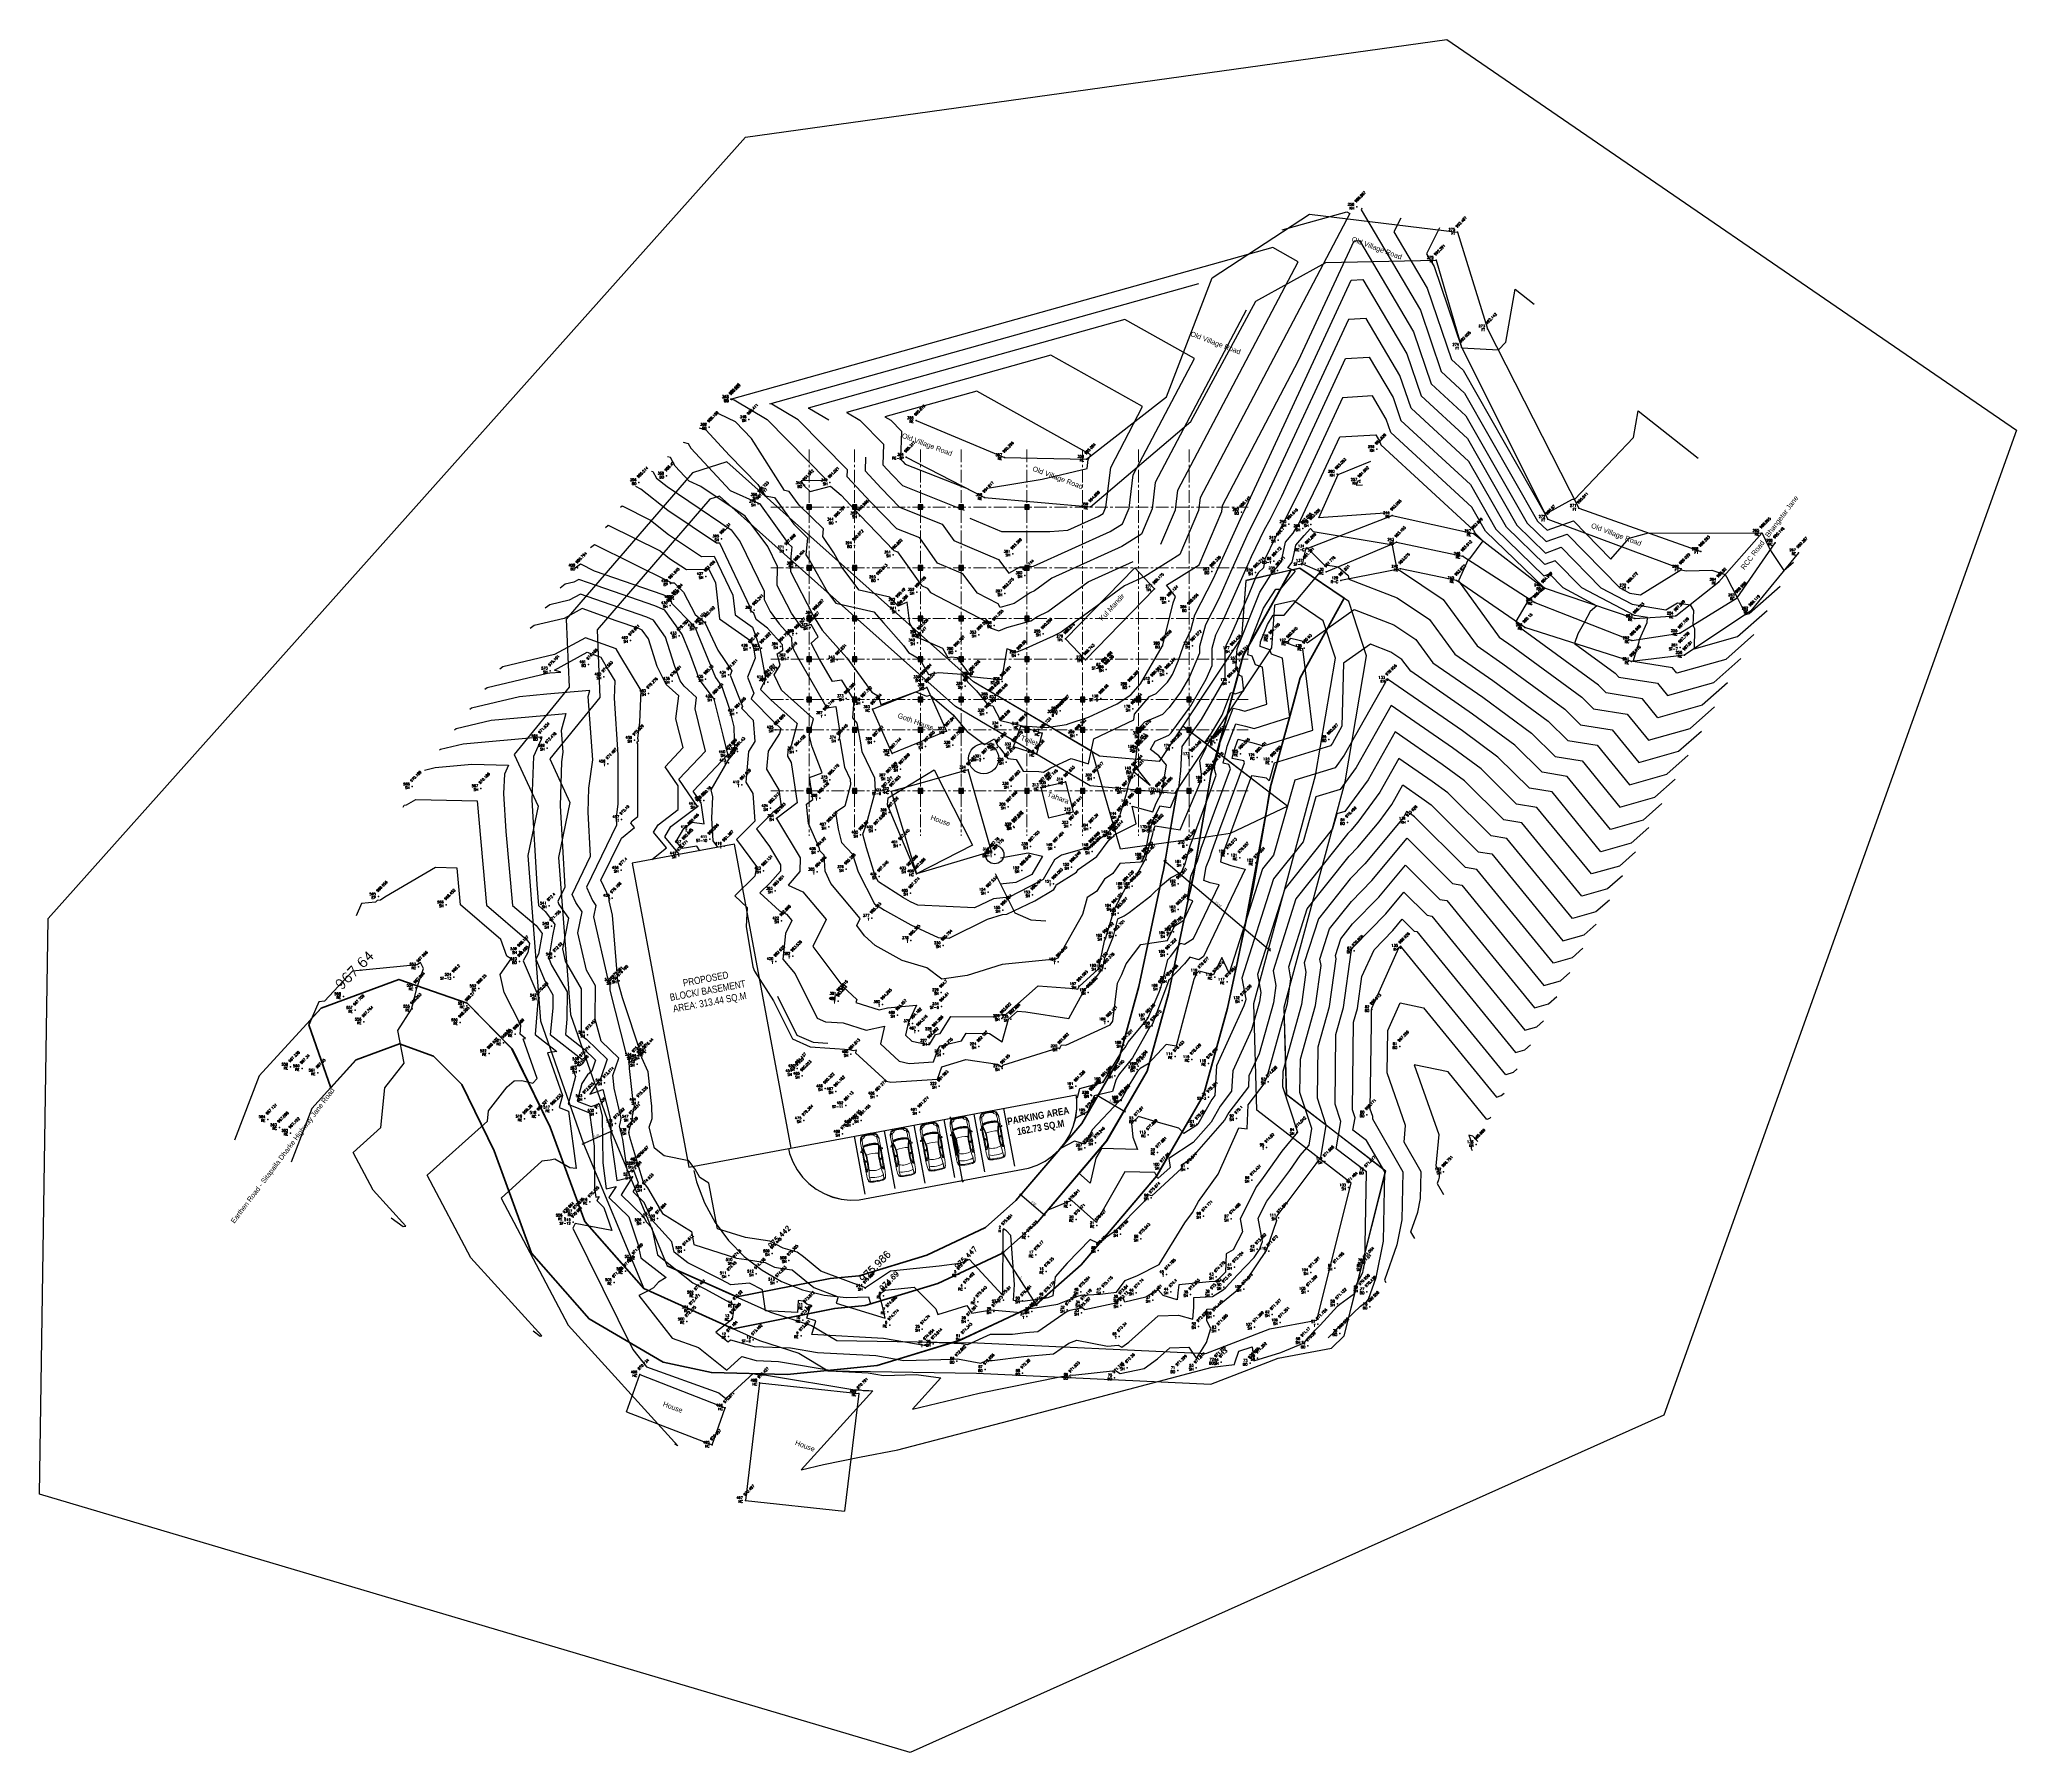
# Model space of a CAD drawing. Header units: metres. Extents: x 319894 to 3389272, y 120 to 6136017.
# Drawn here: x 320974.6 to 321169.7, y 3067828 to 3067997 of the extents above; entities that cross this region are included whole.
import ezdxf
from ezdxf.enums import TextEntityAlignment as Align

# ---------------------------------------------------------------- set-up
doc = ezdxf.new("R2010")
doc.units = ezdxf.units.M
doc.header["$MEASUREMENT"] = 0
doc.linetypes.add('CENTER', pattern=[2, 1.25, -0.25, 0.25, -0.25])
doc.linetypes.add('HIDDEN', pattern=[0.375, 0.25, -0.125])
doc.layers.get('Defpoints').update_dxf_attribs({"color": 254})
for name, color, linetype, lineweight in [('A-Furn', 254, 'Continuous', 0), ('a_MUEBLE', 255, 'Continuous', 5), ('centerline', 255, 'HIDDEN', 5), ('column', 50, 'Continuous', 30), ('hatch', 252, 'Continuous', 15), ('wall', 4, 'Continuous', 30)]:
    doc.layers.add(name, color=color, linetype=linetype, lineweight=lineweight)
for name, color, linetype in [('B', 7, 'Continuous'), ('BM-1', 7, 'Continuous'), ('BM-2', 7, 'Continuous'), ('BO', 7, 'Continuous'), ('BO-T', 7, 'Continuous'), ('Contour', 254, 'Continuous'), ('EP', 7, 'Continuous'), ('FT', 7, 'Continuous'), ('HC', 7, 'Continuous'), ('Index_Contour', 8, 'Continuous'), ('KH', 7, 'Continuous'), ('N', 7, 'Continuous'), ('Points', 7, 'Continuous'), ('Points-ELV', 6, 'Continuous'), ('Points-NUM', 4, 'Continuous'), ('Points-TXT', 3, 'Continuous'), ('R-C', 7, 'Continuous'), ('RC', 7, 'Continuous'), ('RE', 7, 'Continuous'), ('RE-C', 7, 'Continuous'), ('RE-EP', 7, 'Continuous'), ('S-DIM', 7, 'Continuous'), ('SH', 7, 'Continuous'), ('ST-1', 7, 'Continuous'), ('ST-10', 7, 'Continuous'), ('ST-11', 7, 'Continuous'), ('ST-12', 7, 'Continuous'), ('ST-13', 7, 'Continuous'), ('ST-2', 7, 'Continuous'), ('ST-3', 7, 'Continuous'), ('ST-4', 7, 'Continuous'), ('ST-5', 7, 'Continuous'), ('ST-6', 7, 'Continuous'), ('ST-7', 7, 'Continuous'), ('ST-8', 7, 'Continuous'), ('ST-9', 7, 'Continuous'), ('T', 7, 'Continuous'), ('TEXT', 255, 'Continuous'), ('TPL', 7, 'Continuous')]:
    doc.layers.add(name, color=color, linetype=linetype)
doc.styles.add('romans', font='romans.shx')
doc.styles.get("Standard").update_dxf_attribs({"font": 'arial.ttf'})
doc.dimstyles.get("Standard").update_dxf_attribs({"dimtxt": 0.2, "dimasz": 0.18, "dimexe": 0.2, "dimexo": 0.2, "dimgap": 0.09, "dimtad": 1, "dimzin": 0, "dimdsep": 46, "dimtxsty": 'Standard', "dimblk": 'OBLIQUE', "dimcen": 0.09, "dimdle": 0.15, "dimclrt": 7, "dimadec": 0, "dimazin": 0, "dimtfac": 1, "dimtofl": 0, "dimtmove": 0, "dimatfit": 3, "dimfxl": 0.3, "dimfxlon": 1, "dimtfillclr": 2, "dimtolj": 1, "dimtzin": 0, "dimarcsym": 0})

# ---------------------------------------------------------------- blocks, each defined once
blk = doc.blocks.new('POINTS')
at = {"layer": 'Points'}
blk.add_line((0, 0), (0, 0), dxfattribs=at)
blk.add_point((0, 0), dxfattribs=at)
at = {"layer": 'Points-ELV', "style": 'romans'}
blk.add_attdef('ELEV', text='', height=1, rotation=45, dxfattribs=at).set_placement((0, 0), align=Align.BOTTOM_LEFT)
at = {"layer": 'Points-NUM', "style": 'romans'}
blk.add_attdef('PTNUM', text='', height=1, dxfattribs=at).set_placement((0, 0), align=Align.BOTTOM_RIGHT)
at = {"layer": 'Points-TXT', "style": 'romans'}
blk.add_attdef('DESC', text='', height=1, dxfattribs=at).set_placement((0, 0), align=Align.BOTTOM_RIGHT)
blk = doc.blocks.new('SIT4')
at = {"color": 7}
for p, q in [((320371, 3067777.23, 987.59), (320375.34, 3067785.09, 987.59)), ((320365.38, 3067779.46, 1969.36), (320362.18, 3067767.68, 1969.36)), ((320368.05, 3067766.38, 987.59), (320371, 3067777.23, 987.59)), ((320362.18, 3067767.68, 1969.36), (320360.45, 3067757.69, 1969.36)), ((320368.05, 3067766.38, 987.59), (320366.35, 3067756.56, 987.59)), ((320366.35, 3067756.56, 1969.36), (320363.83, 3067744.64, 1969.36)), ((320366.35, 3067756.56, 987.59), (320363.83, 3067744.64, 987.59)), ((320282.05, 3067747.48, 1969.36), (320274.38, 3067744.65, 1969.36)), ((320282.05, 3067747.48, 1969.36), (320274.38, 3067744.65, 1969.36)), ((320288.79, 3067745.12, 1969.36), (320282.05, 3067747.48, 1969.36)), ((320288.79, 3067745.12, 1969.36), (320282.05, 3067747.48, 1969.36)), ((320293.22, 3067740.62, 1969.36), (320288.79, 3067745.12, 1969.36)), ((320293.22, 3067740.62, 1969.36), (320288.79, 3067745.12, 1969.36)), ((320363.83, 3067744.64, 1969.36), (320361.46, 3067736.07, 1969.36)), ((320363.83, 3067744.64, 987.59), (320361.46, 3067736.07, 987.59)), ((320361.46, 3067736.07, 987.59), (320363.83, 3067744.64, 987.59)), ((320282.11, 3067741.11, 1969.36), (320277.83, 3067739.53, 1969.36)), ((320282.11, 3067741.11, 1969.36), (320277.83, 3067739.53, 1969.36)), ((320285.49, 3067739.92, 1969.36), (320282.11, 3067741.11, 1969.36)), ((320285.49, 3067739.92, 1969.36), (320282.11, 3067741.11, 1969.36)), ((320288.26, 3067737.11, 1969.36), (320285.49, 3067739.92, 1969.36)), ((320288.26, 3067737.11, 1969.36), (320285.49, 3067739.92, 1969.36)), ((320296.99, 3067732.91, 1969.36), (320293.22, 3067740.62, 1969.36)), ((320296.99, 3067732.91, 1969.36), (320293.22, 3067740.62, 1969.36)), ((320268.27, 3067737.95, 1969.36), (320265.83, 3067731.61, 1969.36)), ((320268.27, 3067737.95, 1969.36), (320265.83, 3067731.61, 1969.36)), ((320291.47, 3067730.56, 1969.36), (320288.26, 3067737.11, 1969.36)), ((320291.47, 3067730.56, 1969.36), (320288.26, 3067737.11, 1969.36)), ((320361.46, 3067736.07, 1969.36), (320356.82, 3067728.06, 1969.36)), ((320361.46, 3067736.07, 987.59), (320356.82, 3067728.06, 987.59)), ((320356.82, 3067728.06, 987.59), (320361.46, 3067736.07, 987.59)), ((320273.47, 3067734.74, 1969.36), (320271.43, 3067729.45, 1969.36)), ((320273.47, 3067734.74, 1969.36), (320271.43, 3067729.45, 1969.36)), ((320300.4, 3067723.58, 1969.36), (320296.99, 3067732.91, 1969.36)), ((320295.15, 3067720.46, 1969.36), (320291.47, 3067730.56, 1969.36)), ((320295.15, 3067720.46, 1969.36), (320291.47, 3067730.56, 1969.36)), ((320356.82, 3067728.06, 1969.36), (320349.39, 3067719.33, 1969.36)), ((320356.82, 3067728.06, 987.59), (320349.39, 3067719.33, 987.59)), ((320349.39, 3067719.33, 987.59), (320356.82, 3067728.06, 987.59)), ((320304.72, 3067718.68, 1969.36), (320300.4, 3067723.58, 1969.36)), ((320300.85, 3067713.99, 1969.36), (320295.15, 3067720.46, 1969.36)), ((320300.85, 3067713.99, 1969.36), (320295.15, 3067720.46, 1969.36)), ((320306.23, 3067716.97, 1969.36), (320304.72, 3067718.68, 1969.36)), ((320349.39, 3067719.33, 1969.36), (320344.94, 3067715.41, 1969.36)), ((320349.39, 3067719.33, 987.59), (320344.94, 3067715.41, 987.59)), ((320344.94, 3067715.41, 987.59), (320349.39, 3067719.33, 987.59)), ((320308.14, 3067709.72, 1969.36), (320300.85, 3067713.99, 1969.36)), ((320308.14, 3067709.72, 1969.36), (320300.85, 3067713.99, 1969.36)), ((320344.94, 3067715.41, 1969.36), (320337.39, 3067711.87, 1969.36)), ((320344.94, 3067715.41, 987.59), (320337.39, 3067711.87, 987.59)), ((320337.39, 3067711.87, 987.59), (320344.94, 3067715.41, 987.59)), ((320337.39, 3067711.87, 1969.36), (320329.25, 3067709.38, 1969.36)), ((320337.39, 3067711.87, 987.59), (320329.25, 3067709.38, 987.59)), ((320329.25, 3067709.38, 987.59), (320337.39, 3067711.87, 987.59)), ((320320.39, 3067708.5, 1969.36), (320312.9, 3067708.69, 1969.36)), ((320329.25, 3067709.38, 1969.36), (320320.39, 3067708.5, 1969.36)), ((320329.25, 3067709.38, 987.59), (320324.34, 3067708.89, 987.59)), ((320324.34, 3067708.89, 987.59), (320329.25, 3067709.38, 987.59))]:
    blk.add_line(p, q, dxfattribs=at)
at = {"color": 1}
for p, q in [((320359.42, 3067772.5, 987.59), (320369.77, 3067764.58, 987.59)), ((320362.79, 3067769.92, 987.59), (320367.97, 3067765.95, 987.59)), ((320369.77, 3067764.58, 987.59), (320364.09, 3067761.86, 987.59)), ((320364.09, 3067761.86, 987.59), (320361.1, 3067761.43, 987.59))]:
    blk.add_line(p, q, dxfattribs=at)
for p, q in [((320363.83, 3067744.64, 987.59), (320366.35, 3067756.56, 987.59)), ((320274.38, 3067744.65, 1969.36), (320268.27, 3067737.95, 1969.36)), ((320274.38, 3067744.65, 1969.36), (320268.27, 3067737.95, 1969.36)), ((320277.83, 3067739.53, 1969.36), (320273.47, 3067734.74, 1969.36)), ((320277.83, 3067739.53, 1969.36), (320273.47, 3067734.74, 1969.36)), ((320312.9, 3067708.69, 1969.36), (320308.14, 3067709.72, 1969.36))]:
    blk.add_line(p, q)
blk.add_lwpolyline([(320247.47, 3067753.48), (320316.26, 3067830.57), (320385.47, 3067840.21), (320441.67, 3067801.66), (320406.86, 3067704.47), (320332.5, 3067671.21), (320246.6, 3067696.68)], close=True)
for points, elevation in [([(320333.1, 3067802.63), (320341.83, 3067798.98), (320349.91, 3067798.82), (320357.8, 3067804.96), (320362.3, 3067816.69), (320371.92, 3067822.97), (320386.53, 3067821.2), (320389.49, 3067811.68), (320398.5, 3067793.96), (320410.52, 3067789.7)], 995.82), ([(320332.12, 3067799.01), (320339.86, 3067795.04), (320350.32, 3067794.12), (320360.22, 3067802.51), (320366.62, 3067814.4), (320373.51, 3067818.22), (320384.4, 3067818.45), (320386.91, 3067809.86), (320395.42, 3067792.89), (320408.58, 3067787.98)], 995.32), ([(320347.85, 3067781.09), (320354.68, 3067788.09)], 989.68), ([(320356.63, 3067786.02), (320354.68, 3067788.09)], 989.17), ([(320349.8, 3067779.01), (320356.63, 3067786.02)], 989.74), ([(320349.8, 3067779.01), (320347.85, 3067781.09)], 989.74), ([(320336.11, 3067771.97), (320330.72, 3067769.77), (320328.79, 3067774.13), (320334.14, 3067776.29), (320336.11, 3067771.97)], 987.84), ([(320345.52, 3067771.76), (320344.99, 3067769.71), (320342.72, 3067770.44), (320343.43, 3067772.45), (320345.52, 3067771.76)], 988.73), ([(320340.55, 3067760.09), (320338.25, 3067768.14), (320330.65, 3067766.03), (320333.12, 3067757.91)], 987.78), ([(320345.42, 3067766.41), (320347.84, 3067766.98)], 987.67), ([(320345.42, 3067766.41), (320346.17, 3067763.43)], 987.67), ([(320347.84, 3067766.98), (320348.59, 3067764.01)], 987.63), ([(320346.17, 3067763.43), (320348.59, 3067764.01)], 987.67), ([(320340.55, 3067760.09), (320333.12, 3067757.91)], 987.78), ([(320304.53, 3067704.82), (320305.83, 3067708.49)], 971.02), ([(320305.83, 3067708.49), (320314.27, 3067705.21)], 970.73), ([(320317.66, 3067707.66), (320316.26, 3067696.08)], 970.43), ([(320317.66, 3067707.66), (320327.44, 3067706.61)], 970.43), ([(320327.44, 3067706.61), (320326.04, 3067695.03)], 970.43), ([(320304.53, 3067704.82), (320312.97, 3067701.55)], 971.02), ([(320312.97, 3067701.55), (320314.27, 3067705.21)], 970.96), ([(320316.26, 3067696.08), (320326.04, 3067695.03)], 970.43)]:
    blk.add_lwpolyline(points, dxfattribs=dict(elevation=elevation))
at = {"color": 1, "lineweight": 30, "elevation": 987.59}
blk.add_lwpolyline([(320375.43, 3067766.96), (320377.55, 3067779.41), (320375.8, 3067784.77), (320370.96, 3067788.06), (320365.64, 3067786.82), (320365.22, 3067781.22), (320357.07, 3067768.98), (320351.2, 3067769.52), (320338.77, 3067776.83), (320320.26, 3067793.32), (320314.41, 3067798.56), (320311.03, 3067797.46), (320298.57, 3067783.02), (320298.85, 3067776.32), (320293.44, 3067769.68), (320295.8, 3067764.57), (320294.77, 3067759.72), (320296.04, 3067743.4), (320300.28, 3067731.27), (320306.23, 3067716.97), (320317.65, 3067711.85), (320321.53, 3067710.6), (320324.41, 3067708.85), (320339.07, 3067708.62), (320362.18, 3067707.54), (320368.81, 3067710.12), (320374.08, 3067711.09), (320375.32, 3067712.3), (320379.43, 3067728.56), (320369.66, 3067736.08), (320369.42, 3067744.74)], close=True, dxfattribs=at)
at = {"color": 1, "elevation": 987.59}
for points in [[(320320.26, 3067793.32), (320314.41, 3067798.56), (320311.03, 3067797.46), (320298.57, 3067783.02), (320298.85, 3067776.32), (320293.44, 3067769.68), (320295.8, 3067764.57), (320294.77, 3067759.72), (320296.04, 3067743.4), (320300.28, 3067731.27), (320306.23, 3067716.97), (320315.05, 3067713.02), (320325.06, 3067715), (320328.07, 3067715.29), (320335.23, 3067717.48), (320341.62, 3067720.48), (320345.1, 3067723.55), (320351.9, 3067731.54), (320355.88, 3067738.42), (320358, 3067746.06), (320360.45, 3067757.69), (320361.1, 3067761.43), (320353.28, 3067760.33), (320350.46, 3067769.95), (320338.77, 3067776.83)], [(320365.38, 3067779.46), (320370.08, 3067787.85), (320365.64, 3067786.82), (320365.22, 3067781.22), (320359.42, 3067772.5), (320362.79, 3067769.92)]]:
    blk.add_lwpolyline(points, close=True, dxfattribs=at)
at = {"color": 2}
for points, elevation in [([(320371.67, 3067789.98), (320380.08, 3067793.26), (320388.1, 3067791.47), (320394.97, 3067786.13), (320404.03, 3067783.09), (320408.07, 3067783.34), (320412.29, 3067786.69), (320416.53, 3067791.51)], 976.32), ([(320373.56, 3067787.68), (320380.5, 3067790.63), (320387.04, 3067789.24), (320394.16, 3067784.66), (320403.72, 3067780.9), (320408.46, 3067781.63), (320414.11, 3067785.14), (320417.86, 3067790.54)], 981.78), ([(320420.16, 3067789.57), (320415.45, 3067783.85), (320408.93, 3067779.47), (320403.69, 3067778.83), (320393.15, 3067782.2), (320386.43, 3067786.85), (320380.9, 3067787.98), (320374.99, 3067786.83)], 990.39)]:
    blk.add_lwpolyline(points, dxfattribs=dict(at, elevation=elevation))
at = {"color": 5, "lineweight": 30}
blk.add_lwpolyline([(320401.5, 3067755.31), (320400.16, 3067754.13), (320397.85, 3067753.48), (320391.4, 3067761.39), (320389.83, 3067761.64), (320385.56, 3067765.88), (320384.01, 3067767.02), (320380.74, 3067769.28), (320378.86, 3067765.95), (320376.69, 3067762.99), (320375.99, 3067762.16), (320375.7, 3067761.86), (320370.58, 3067755.42), (320368.32, 3067748.34), (320368.59, 3067746.87), (320368.36, 3067745.18), (320366.95, 3067740.14), (320365.94, 3067737.96), (320365.88, 3067736.87), (320363.95, 3067734.34), (320363.52, 3067733.59), (320360.08, 3067729.66), (320359.29, 3067729.14), (320359.33, 3067728.85), (320356.36, 3067726.14), (320355.99, 3067726.21), (320355.64, 3067725.6), (320352.64, 3067722.57), (320351.02, 3067721.44), (320350.28, 3067721.82), (320348, 3067719.49), (320346.83, 3067718.13), (320346.6, 3067716.25), (320346.09, 3067716.05), (320345.76, 3067715.99), (320343.64, 3067715.71), (320342.7, 3067715.8), (320342.82, 3067717.38), (320342.43, 3067722.22), (320342.03, 3067722.68), (320341.73, 3067722.88), (320341.66, 3067722.77), (320341.63, 3067716.34), (320338.37, 3067719.83), (320337.39, 3067719.44), (320335.37, 3067719.18), (320330.58, 3067718.68), (320328.1, 3067717.06), (320323.68, 3067718.7), (320321.98, 3067720.1), (320321.36, 3067720.57), (320319.99, 3067720.96), (320318.65, 3067721.66), (320316.25, 3067722), (320313.5, 3067722.88), (320312.65, 3067727.39), (320311.75, 3067727.95), (320311.28, 3067728.76), (320310.66, 3067729.58), (320308.23, 3067730.08), (320307.27, 3067730.84), (320306.76, 3067732.89), (320307.04, 3067733.77), (320307.01, 3067734.98), (320306.96, 3067735.53), (320306.65, 3067738.35), (320306.03, 3067739.73), (320306.07, 3067739.96), (320305.96, 3067740.09), (320304.12, 3067745.65), (320303.68, 3067747.31), (320303.14, 3067753.81), (320302.82, 3067755.22), (320302.86, 3067755.4), (320301.99, 3067757.27), (320304.02, 3067761.43), (320305.32, 3067762.45), (320304.95, 3067762.9), (320305.07, 3067763.12), (320305.65, 3067763.55), (320305.65, 3067770.72), (320305.55, 3067770.87), (320305.69, 3067771.02), (320305.64, 3067771.24), (320305.84, 3067772.85), (320305.97, 3067775.97), (320303.85, 3067779.47), (320303.49, 3067780.11), (320300.47, 3067781.19), (320297.43, 3067779.52), (320292.32, 3067778.32), (320292.03, 3067778.1)], dxfattribs=at)
at = {"elevation": 987.59}
blk.add_lwpolyline([(320334.87, 3067768.17), (320338.65, 3067760.71), (320333.12, 3067757.91), (320330.29, 3067764.69), (320330.35, 3067765.4)], close=True, dxfattribs=at)
at = {"color": 1}
for points in [[(320340.91, 3067757.93), (320342.84, 3067754.06), (320344.43, 3067753.37), (320345.9, 3067753.27)], [(320319.41, 3067745.84), (320321.33, 3067741.98), (320322.93, 3067741.28), (320324.39, 3067741.18)], [(320320.51, 3067730.79), (320320.62, 3067730.31), (320320.93, 3067729.48), (320321.36, 3067728.69), (320321.9, 3067727.98), (320322.52, 3067727.34), (320323.23, 3067726.79), (320324.01, 3067726.35), (320324.84, 3067726.01), (320325.71, 3067725.8), (320326.6, 3067725.7), (320327.49, 3067725.73), (320344.2, 3067728.85), (320345.04, 3067729.14), (320345.84, 3067729.55), (320346.57, 3067730.07), (320347.22, 3067730.68), (320347.79, 3067731.37), (320348.25, 3067732.13), (320348.61, 3067732.96), (320348.84, 3067733.82), (320348.96, 3067734.7), (320348.96, 3067735.6), (320348.89, 3067736.08)]]:
    blk.add_lwpolyline(points, dxfattribs=at)
for centre, radius in [((320339.77, 3067769.26, 987.87), 1.49), ((320340.85, 3067759.79, 987.78), 0.91)]:
    blk.add_circle(centre, radius)
at = {"layer": 'a_MUEBLE', "lineweight": 40, "elevation": 968}
blk.add_lwpolyline([(320273.18, 3067743), (320273.45, 3067743.63), (320274.38, 3067744.65), (320282.05, 3067747.48), (320288.79, 3067745.12), (320293.22, 3067740.62), (320296.99, 3067732.91), (320300.4, 3067723.58), (320306.23, 3067716.97), (320315.05, 3067713.02), (320325.06, 3067715), (320328.07, 3067715.29), (320335.23, 3067717.48), (320341.62, 3067720.48), (320345.1, 3067723.55), (320351.9, 3067731.54), (320355.88, 3067738.42), (320358, 3067746.06), (320359.23, 3067751.88), (320360.08, 3067755.94), (320360.19, 3067756.45), (320360.33, 3067757.08), (320360.45, 3067757.69), (320360.69, 3067759.03), (320360.99, 3067760.81), (320361.26, 3067762.37), (320362.04, 3067766.84), (320362.18, 3067767.68), (320364.24, 3067775.25), (320364.7, 3067776.93), (320365.28, 3067779.07), (320365.38, 3067779.46), (320368.78, 3067785.53), (320370.08, 3067787.85), (320370.96, 3067788.06)], dxfattribs=at)
at = {"layer": 'Contour'}
for points in [[(320380.91, 3067822.6), (320380.23, 3067821.24), (320383.53, 3067815.67), (320385.91, 3067808.65), (320387.06, 3067807.59), (320395.17, 3067793.38), (320397.86, 3067794.85), (320398.06, 3067794.83), (320403.87, 3067800.95), (320404.33, 3067803.58), (320410.25, 3067798.89)], [(320384.74, 3067821.64), (320383.46, 3067819.08), (320384.21, 3067817.82), (320386.9, 3067809.85), (320386.96, 3067809.78), (320390.55, 3067809.58), (320391.28, 3067810.34), (320392.2, 3067815.59), (320394.08, 3067814.1)], [(320311.69, 3067801.89), (320312.35, 3067801.71), (320314.7, 3067799.17), (320317.49, 3067796.32), (320318.19, 3067795.2), (320319.11, 3067795.03), (320321.02, 3067792.38), (320322.39, 3067791.04), (320322.21, 3067789.37), (320322.62, 3067788.77), (320324.37, 3067785.68), (320325.18, 3067784.6), (320328.92, 3067783.73), (320329.89, 3067782.66), (320331.85, 3067780.41), (320332.34, 3067779.74), (320333.45, 3067779.08), (320334.31, 3067777.57), (320335.32, 3067777.75), (320337.62, 3067777.58), (320338.17, 3067776.83), (320339.07, 3067775.94), (320340.22, 3067774.52), (320340.67, 3067774.48), (320341.42, 3067773.03), (320343.34, 3067772.57), (320343.6, 3067772.51), (320345.95, 3067772.34), (320347.95, 3067772.64), (320348.19, 3067772.73), (320350.1, 3067773.34), (320352.92, 3067774.66), (320354.28, 3067775.57), (320355.23, 3067776.63), (320357.38, 3067780.32), (320357.45, 3067780.47), (320358.47, 3067784.62), (320358.7, 3067785.26), (320357.81, 3067786.37), (320361.02, 3067788.38), (320363.25, 3067793.66), (320363.32, 3067794.23), (320370.84, 3067808.53), (320376.32, 3067820.34), (320376.84, 3067820.37), (320382.19, 3067811.36), (320383.92, 3067806.24), (320387.35, 3067803.08), (320393.39, 3067792.5), (320395.27, 3067790.67), (320397.35, 3067791.42), (320402.52, 3067786.12), (320403.51, 3067785.6), (320404.58, 3067785.42), (320408.57, 3067787.88), (320409.1, 3067787.8), (320411.62, 3067787.84), (320412.94, 3067787.43), (320413.05, 3067787.21), (320414.12, 3067785.15), (320414.86, 3067783.66), (320414.86, 3067783.45), (320415.31, 3067783.58), (320418.36, 3067786.27)], [(320357.24, 3067790.41), (320358.68, 3067793.82), (320358.91, 3067795.74), (320370.78, 3067818.29), (320368.29, 3067819.68), (320314.87, 3067804.72), (320315.13, 3067804.65), (320318.4, 3067802.72), (320324.33, 3067796.7), (320321.74, 3067796.66), (320322.02, 3067796.21), (320322.63, 3067795.62), (320324.66, 3067796.13), (320325.71, 3067795.24), (320327.53, 3067793.27), (320330.9, 3067789.81), (320331.27, 3067789.66), (320333.64, 3067786.33), (320334.2, 3067786.09), (320334.53, 3067785.66), (320340.09, 3067782.77), (320340.41, 3067782.17), (320341.25, 3067781.87), (320342.04, 3067782.19), (320344.41, 3067782.85), (320345.08, 3067783.3), (320346.11, 3067783.78), (320350.08, 3067786.69), (320354.53, 3067788.71)], [(320310.12, 3067800.47), (320310.61, 3067800.34), (320310.86, 3067799.88), (320314.74, 3067795.72), (320317.54, 3067794.46), (320317.64, 3067794.44), (320320.48, 3067790.49), (320320.83, 3067790.16), (320320.72, 3067789.16), (320320.7, 3067787.73), (320322.9, 3067783.44), (320322.98, 3067783.33), (320323.84, 3067781.93), (320325.98, 3067779.54), (320326.27, 3067779.22), (320328.72, 3067775.82), (320329.38, 3067775.43), (320329.6, 3067774.61), (320333.07, 3067775.86), (320334.13, 3067775.42), (320334.49, 3067775.53), (320336.76, 3067773.57), (320337.54, 3067772.62), (320338.13, 3067771.94), (320339.86, 3067770.67), (320340.84, 3067771.21), (320341.14, 3067770.57), (320341.33, 3067770.36), (320342.15, 3067769.28), (320342.98, 3067769.19), (320343.65, 3067768.03), (320345.21, 3067768), (320345.67, 3067767.91), (320346.4, 3067768.36), (320348.39, 3067769.26), (320350.12, 3067768.75), (320350.62, 3067771.22), (320354.59, 3067773.09), (320354.65, 3067773.65), (320356.12, 3067775.4), (320356.78, 3067775.68), (320357.89, 3067776.8), (320358.17, 3067777.19), (320358.39, 3067777.57), (320358.95, 3067778.87), (320359.47, 3067780.39), (320360.22, 3067781.95), (320360.61, 3067783.44), (320362.44, 3067787.04), (320362.73, 3067787.7), (320365.27, 3067793.29), (320365.36, 3067793.47), (320365.47, 3067793.69), (320376.04, 3067816.47), (320377.17, 3067816.53), (320381.51, 3067809.2), (320382.92, 3067805.04), (320387.5, 3067800.83), (320392.37, 3067792.3), (320395.2, 3067789.54), (320396.76, 3067790.11), (320400.65, 3067786.12), (320403.74, 3067784.49), (320407.07, 3067783.94), (320408.22, 3067784.64), (320409.46, 3067784.44), (320409.8, 3067783.86), (320409.74, 3067782.42), (320409.91, 3067782.09), (320409.87, 3067780.11), (320414.15, 3067781.31), (320417.07, 3067783.89)], [(320365.67, 3067813.52), (320356.7, 3067796.49), (320356.39, 3067793.9), (320355.34, 3067791.42), (320353.38, 3067790.19), (320346.48, 3067787.07), (320344.79, 3067785.82), (320344.35, 3067785.62), (320342.78, 3067784.56), (320341.39, 3067784.17), (320341.2, 3067784.53), (320339.17, 3067785.58), (320337.71, 3067787.49), (320335.22, 3067788.55), (320333.46, 3067791.03), (320331.18, 3067791.94), (320328.6, 3067794.6), (320326.31, 3067797.06), (320326.34, 3067797.74), (320321.45, 3067802.7), (320318.86, 3067804.23), (320318.65, 3067804.28), (320360.99, 3067816.14)], [(320415.77, 3067781.51), (320412.98, 3067779.05), (320408.17, 3067777.69), (320407.73, 3067778.23), (320403.84, 3067778.85), (320404.43, 3067780.8), (320404.46, 3067781.02), (320405.24, 3067782.69), (320405.28, 3067783.17), (320403.97, 3067783.39), (320398.78, 3067786.12), (320396.17, 3067788.79), (320395.12, 3067788.42), (320391.34, 3067792.1), (320387.64, 3067798.57), (320381.93, 3067803.84), (320380.84, 3067807.05), (320377.49, 3067812.7), (320375.75, 3067812.6), (320367.32, 3067794.43), (320366.72, 3067793.2), (320366.41, 3067792.67), (320365.74, 3067791.25), (320364.11, 3067787.67), (320362.96, 3067785.04), (320361.64, 3067782.46), (320361.07, 3067780.31), (320361.07, 3067779.68), (320360.06, 3067777.34), (320359.19, 3067775.83), (320358.08, 3067774.31), (320357.4, 3067773.62), (320355.62, 3067772.86), (320355.12, 3067772.27), (320354.88, 3067770.23), (320354.64, 3067768.42), (320354.86, 3067768.25), (320356.19, 3067766.6), (320354.56, 3067767.97), (320354.02, 3067766.63), (320353.8, 3067765.67), (320353.21, 3067763.71), (320353.26, 3067763.51), (320353.07, 3067763.42), (320352.61, 3067762.57), (320351.92, 3067761.89), (320350.32, 3067760.64), (320350.11, 3067760.5), (320347.43, 3067759.74), (320346.75, 3067759.26), (320345.63, 3067757.34), (320344.24, 3067756.62), (320342.27, 3067755.6), (320340.73, 3067755.44), (320338.87, 3067754.53), (320333.28, 3067754.8), (320332.55, 3067755.13), (320331.84, 3067755.54), (320329.37, 3067757.09), (320329.05, 3067757.71), (320328.19, 3067760.46), (320327.84, 3067761.81), (320328.2, 3067762.81), (320329.1, 3067766.1), (320329.03, 3067767.34), (320327.79, 3067769.93), (320327.6, 3067771.02), (320327.28, 3067772.77), (320326.84, 3067773.29), (320326.99, 3067775.02), (320325.78, 3067776.99), (320324.85, 3067776.87), (320323.57, 3067779.09), (320322.75, 3067780.66), (320323.43, 3067781.28), (320322.75, 3067782.5), (320321.83, 3067782.16), (320320.81, 3067783.62), (320319.4, 3067786.35), (320319.43, 3067788.23), (320318.47, 3067790.18), (320316.24, 3067793.17), (320311.87, 3067796.12), (320310.71, 3067796.65), (320309.33, 3067798.12), (320308.86, 3067798.96), (320308.55, 3067799.05)], [(320328.11, 3067799.02), (320328.06, 3067797.65), (320329.66, 3067795.93), (320331.46, 3067794.07), (320335.66, 3067792.41), (320336.81, 3067790.78), (320341.23, 3067788.9), (320342.25, 3067787.56), (320343.35, 3067788.17), (320344.68, 3067788.25), (320352.23, 3067791.67), (320353.45, 3067792.44), (320354.11, 3067793.98), (320354.5, 3067797.25), (320360.56, 3067808.75), (320353.68, 3067812.6), (320322.43, 3067803.85), (320322.59, 3067803.81), (320324.5, 3067802.68)], [(320306.98, 3067797.62), (320307.12, 3067797.58), (320307.49, 3067796.92), (320308.52, 3067796.1), (320310.66, 3067794.66), (320314.84, 3067791.85), (320315.73, 3067790.65), (320318.12, 3067785.78), (320318.11, 3067784.97), (320318.71, 3067783.79), (320319.58, 3067782.55), (320320.81, 3067781.22), (320320.85, 3067780.36), (320321.47, 3067779.18), (320324.28, 3067774.28), (320325.18, 3067774.39), (320325.57, 3067771.81), (320325.52, 3067771.22), (320325.56, 3067771.1), (320326.04, 3067768.42), (320326.6, 3067767.25), (320326.63, 3067766.69), (320326.05, 3067764.56), (320325.15, 3067763.96), (320325.4, 3067762.29), (320325.73, 3067761), (320326.83, 3067759.84), (320327.38, 3067758.08), (320328.99, 3067754.93), (320329.97, 3067754.32), (320332.58, 3067752.85), (320335.27, 3067751.61), (320336.37, 3067751.56), (320340.14, 3067753.42), (320341.63, 3067753.89), (320342.04, 3067753.93), (320344.81, 3067755.24), (320346.7, 3067756.34), (320346.89, 3067756.67), (320346.93, 3067756.8), (320348.93, 3067758.07), (320349.09, 3067758.32), (320350.94, 3067759.6), (320352.13, 3067761.26), (320352.59, 3067761.62), (320352.65, 3067761.75), (320354.8, 3067762.83), (320354.41, 3067764.57), (320356.45, 3067764.01), (320356.8, 3067764.86), (320357.33, 3067765.92), (320357.8, 3067768.61), (320357.06, 3067769.53), (320356.24, 3067770.17), (320356.7, 3067771), (320358.02, 3067771.56), (320358.28, 3067771.82), (320360.21, 3067774.47), (320361.73, 3067777.1), (320362.31, 3067778.45), (320362.32, 3067780.16), (320362.67, 3067781.47), (320363.47, 3067783.05), (320365.49, 3067787.64), (320366.2, 3067789.21), (320367.46, 3067791.86), (320368.04, 3067792.85), (320369.17, 3067795.17), (320375.47, 3067808.74), (320377.81, 3067808.87), (320380.17, 3067804.89), (320380.93, 3067802.63), (320387.79, 3067796.32), (320390.31, 3067791.9), (320395.05, 3067787.29), (320395.58, 3067787.48), (320396.9, 3067786.13), (320400.27, 3067784.35), (320399.62, 3067783.79), (320399.04, 3067782.74), (320398.38, 3067781.56), (320398.06, 3067780.63), (320402.07, 3067777.68), (320402.45, 3067777.31), (320406.24, 3067776.7), (320407.23, 3067775.49), (320411.82, 3067776.78), (320414.47, 3067779.13)], [(320338.4, 3067793), (320341.53, 3067791.67), (320346.3, 3067791.68), (320348.08, 3067791.79), (320351.07, 3067793.15), (320351.56, 3067793.45), (320351.82, 3067794.07), (320352.3, 3067798), (320355.45, 3067803.99), (320346.38, 3067809.06), (320326.22, 3067803.42), (320326.32, 3067803.39), (320327.55, 3067802.66), (320329.88, 3067800.3), (320329.81, 3067798.24), (320330.72, 3067797.26), (320331.74, 3067796.2), (320337.85, 3067793.78)], [(320303.94, 3067794.08), (320304.08, 3067794.19), (320306.9, 3067792.8), (320308.68, 3067791.38), (320311.92, 3067789.22), (320313.18, 3067789.24), (320315, 3067785.4), (320315.23, 3067783.45), (320316.95, 3067782.23), (320317.68, 3067780.16), (320318.22, 3067777.18), (320318.21, 3067777.02), (320317.75, 3067776.09), (320318.77, 3067775.06), (320321.36, 3067772.72), (320320.78, 3067770.54), (320320.45, 3067770.02), (320320.4, 3067769.49), (320320.76, 3067768.88), (320321.35, 3067764.91), (320319.33, 3067763.37), (320321.66, 3067759.48), (320321.63, 3067758.12), (320320.47, 3067756.79), (320321.91, 3067756.13), (320324.21, 3067753.39), (320322.92, 3067750.73), (320325.86, 3067746.77), (320327.24, 3067745.5), (320327.14, 3067745.21), (320329.45, 3067744.48), (320330.27, 3067744.66), (320333.15, 3067744.93), (320332.38, 3067743.33), (320332.32, 3067743.16), (320332.05, 3067741.97), (320332.67, 3067741.39), (320334.25, 3067741.05), (320334.43, 3067741.06), (320335, 3067742.03), (320335.48, 3067742.14), (320336.52, 3067743.82), (320340.89, 3067743.77), (320340.97, 3067743.89), (320341.32, 3067743.94), (320341.57, 3067744.02), (320341.99, 3067744.06), (320345.15, 3067746.85), (320348.69, 3067746.59), (320349.05, 3067746.53), (320349.18, 3067746.77), (320351.02, 3067748.45), (320351.14, 3067748.6), (320351.7, 3067751.29), (320351.82, 3067751.59), (320351.9, 3067751.94), (320352.66, 3067754.45), (320353.56, 3067756.11), (320353.87, 3067756.67), (320354.83, 3067757.75), (320355.73, 3067759.35), (320356.44, 3067761.85), (320356.52, 3067762.25), (320356.61, 3067762.48), (320356.69, 3067762.63), (320359.14, 3067762.23), (320361.18, 3067767.03), (320361.26, 3067767.69), (320361.09, 3067769.08), (320361.73, 3067770.31), (320361.78, 3067770.72), (320361.62, 3067770.89), (320362.26, 3067771.76), (320363.29, 3067773.54), (320364.15, 3067775.79), (320364.38, 3067775.73), (320364.59, 3067775.67), (320365.45, 3067775.95), (320365.28, 3067777.37), (320365.01, 3067777.47), (320364.69, 3067778.26), (320364.71, 3067779.32), (320364.77, 3067780.08), (320367.02, 3067785.68), (320368.34, 3067787.77), (320368.66, 3067788.08), (320369.15, 3067788.7), (320369.23, 3067789.06), (320369.54, 3067790.61), (320370.31, 3067791.51), (320370.66, 3067792.13), (320370.83, 3067792.37), (320371.75, 3067794.34), (320372.88, 3067796.64), (320374.9, 3067801), (320378.45, 3067801.21), (320378.82, 3067800.58), (320378.94, 3067800.23), (320388.08, 3067791.81), (320388.26, 3067791.5), (320389.03, 3067790.75), (320387.7, 3067788.98), (320387.57, 3067788.9), (320386.62, 3067786.8), (320390.64, 3067781.23), (320392, 3067780.29), (320398.77, 3067775.32), (320399.93, 3067774.17), (320403.27, 3067773.64), (320405.36, 3067771.09), (320409.49, 3067772.25), (320411.88, 3067774.36)], [(320379.82, 3067793.52), (320372.82, 3067793.02), (320374.73, 3067797.31), (320377.95, 3067798.6)], [(320376.96, 3067796.73), (320376.68, 3067796.62), (320376.51, 3067796.23), (320377.13, 3067796.28)], [(320302.45, 3067792.08), (320302.72, 3067792.28), (320307.85, 3067789.75), (320308.77, 3067789.02), (320310.43, 3067787.92), (320312.65, 3067787.95), (320313.29, 3067786.59), (320313.7, 3067783.07), (320316.8, 3067780.87), (320317.05, 3067780.18), (320317.23, 3067779.17), (320316.46, 3067777.3), (320317.09, 3067775.71), (320316.81, 3067775.16), (320319.14, 3067772.81), (320319.76, 3067772.25), (320319.62, 3067771.73), (320318.51, 3067770), (320318.35, 3067768.21), (320319.55, 3067766.19), (320319.79, 3067764.58), (320318.96, 3067763.95), (320317.35, 3067762.32), (320318.62, 3067760.6), (320319.71, 3067758.79), (320319.7, 3067758.16), (320318.71, 3067757.02), (320317.69, 3067756.03), (320319.61, 3067754.25), (320320.31, 3067753.93), (320320.84, 3067753.29), (320320.22, 3067752.01), (320319.94, 3067749.47), (320321.17, 3067748.04), (320323.35, 3067743.65), (320324.15, 3067743.3), (320325.9, 3067743.19), (320328.17, 3067742.47), (320329.98, 3067742.88), (320329.58, 3067741.11), (320331.42, 3067739.41), (320332.42, 3067739.19), (320334.82, 3067739.35), (320335.24, 3067740.57), (320335.47, 3067740.94), (320337.58, 3067741.43), (320338.05, 3067742.17), (320340.34, 3067742.15), (320341.58, 3067741.32), (320342.22, 3067743.57), (320343.09, 3067744.33), (320343.93, 3067744.27), (320348.16, 3067743.62), (320349.7, 3067746.44), (320350.48, 3067747.16), (320351.52, 3067748.57), (320351.73, 3067749.6), (320352.57, 3067751.75), (320352.99, 3067753.47), (320353.63, 3067753.75), (320354.12, 3067754.08), (320356.27, 3067755.72), (320357.4, 3067756.83), (320358.19, 3067757.5), (320359.29, 3067758.07), (320359.65, 3067758.89), (320360.15, 3067760.65), (320362, 3067765.72), (320362.71, 3067767.64), (320362.51, 3067768.31), (320362.54, 3067768.43), (320363.05, 3067770.62), (320363.11, 3067770.9), (320364.39, 3067774.25), (320364.99, 3067774.1), (320365.52, 3067773.95), (320367.71, 3067774.65), (320367.27, 3067778.28), (320366.59, 3067778.53), (320366.24, 3067779.37), (320365.84, 3067779.51), (320365.92, 3067780.43), (320367.39, 3067784.1), (320368.58, 3067785.98), (320369.04, 3067785.98), (320370.53, 3067787.76), (320369.77, 3067788.08), (320370.2, 3067788.63), (320370.39, 3067789.5), (320370.55, 3067790.31), (320371.38, 3067791.29), (320372, 3067791.98), (320372.28, 3067791.68), (320379.97, 3067790.4), (320380.06, 3067790.32), (320380.54, 3067787.91), (320380.88, 3067787.78), (320385.11, 3067784.95), (320388.45, 3067780.39), (320391, 3067778.63), (320397.12, 3067774.14), (320398.67, 3067772.61), (320401.79, 3067772.11), (320404.42, 3067768.89), (320408.32, 3067769.99), (320410.58, 3067771.98)], [(320300.96, 3067790.09), (320301.35, 3067790.38), (320308.8, 3067786.71), (320308.93, 3067786.61), (320309.23, 3067786.61), (320310.16, 3067785.68), (320311.28, 3067783.48), (320312.24, 3067782.68), (320313.54, 3067779.95), (320314.91, 3067777.93), (320314.74, 3067777.5), (320315.96, 3067774.41), (320315.87, 3067774.23), (320317.02, 3067773.07), (320317.18, 3067770.94), (320316.57, 3067769.98), (320316.3, 3067766.94), (320316.97, 3067765.81), (320317.17, 3067763.09), (320315.38, 3067761.27), (320317.35, 3067758.62), (320317.2, 3067757.67), (320315.21, 3067755.72), (320316.44, 3067754.58), (320316.34, 3067752.69), (320316.99, 3067748.71), (320317.14, 3067748.28), (320319.02, 3067745.35), (320320.89, 3067741.61), (320322.66, 3067740.83), (320326.53, 3067740.57), (320326.89, 3067740.46), (320327.17, 3067740.53), (320327.11, 3067740.25), (320330.17, 3067737.43), (320330.59, 3067737.34), (320335.21, 3067737.64), (320335.63, 3067738.86), (320338, 3067739.58), (320341.13, 3067739.12), (320341.6, 3067738.81), (320341.65, 3067739.01), (320347.13, 3067740.72), (320347.27, 3067740.7), (320347.44, 3067741.02), (320347.88, 3067740.99), (320352.24, 3067743), (320352.5, 3067743.35), (320352.98, 3067747.12), (320353.41, 3067747.96), (320353.82, 3067749.02), (320355.26, 3067750.91), (320357.91, 3067751.31), (320358.24, 3067752.01), (320358.62, 3067752.76), (320359.5, 3067753.34), (320360.4, 3067755.24), (320360.09, 3067755.32), (320359.87, 3067755.4), (320360.22, 3067757.68), (320360.87, 3067759.17), (320361.23, 3067760.43), (320362.54, 3067764.02), (320364.11, 3067768.24), (320363.97, 3067768.69), (320363.4, 3067768.81), (320363.75, 3067770.31), (320363.79, 3067770.5), (320364.63, 3067772.71), (320365.6, 3067772.47), (320366.45, 3067772.24), (320369.98, 3067773.36), (320369.26, 3067779.18), (320368.17, 3067779.58), (320367.99, 3067780.01), (320367.03, 3067780.34), (320367.07, 3067780.78), (320367.76, 3067782.51), (320368.32, 3067783.4), (320369.43, 3067783.41), (320373.01, 3067787.69), (320371.18, 3067788.47), (320371.25, 3067788.56), (320371.55, 3067789.93), (320371.64, 3067790.1), (320373.33, 3067788.41), (320374.73, 3067788.17), (320375.72, 3067787.33), (320375.8, 3067786.98), (320380.56, 3067785.12), (320383.75, 3067782.98), (320386.27, 3067779.56), (320390, 3067776.97), (320395.47, 3067772.96), (320397.4, 3067771.04), (320400.3, 3067770.58), (320403.48, 3067766.69), (320407.16, 3067767.72), (320409.28, 3067769.6)], [(320299.47, 3067788.09), (320299.98, 3067788.47), (320301.33, 3067787.8), (320308.11, 3067785.47), (320308.83, 3067785.16), (320308.96, 3067784.61), (320311.04, 3067782.51), (320311.32, 3067782.11), (320311.57, 3067781.51), (320313.29, 3067777.28), (320313.92, 3067776.38), (320314.65, 3067774.24), (320315.11, 3067772.41), (320315.18, 3067769.89), (320314.56, 3067769.15), (320312.84, 3067766.19), (320313, 3067765.48), (320312.92, 3067763.4), (320313.03, 3067761.15), (320313.49, 3067760.51)], [(320307.03, 3067759.3), (320308.47, 3067760.45), (320307.19, 3067762), (320307.63, 3067762.74), (320309.62, 3067764.24), (320309.63, 3067766.59), (320308.32, 3067768.46), (320310.11, 3067770.35), (320309.4, 3067773.19), (320309.68, 3067775.45), (320308.43, 3067776.59), (320307.54, 3067778.36), (320306.68, 3067781.09), (320306.08, 3067781.95), (320305.73, 3067782.1), (320303.5, 3067782.87), (320300.15, 3067784.06), (320298.37, 3067783.09), (320295.4, 3067782.39), (320295.01, 3067782.1)], [(320309.75, 3067759.81), (320308.31, 3067761.55), (320308.91, 3067762.56), (320311.53, 3067764.53), (320309.7, 3067767.25), (320312.33, 3067770.01), (320311.28, 3067774.16), (320311.42, 3067775.3), (320310.22, 3067776.4), (320309.81, 3067776.95), (320309.27, 3067778.44), (320308.38, 3067781.26), (320307.19, 3067782.93), (320306.53, 3067783.22), (320302.14, 3067784.73), (320299.99, 3067785.5), (320298.85, 3067784.88), (320296.94, 3067784.43), (320296.5, 3067784.1)], [(320348.93, 3067735.78), (320349.03, 3067735.83), (320349.26, 3067736.7), (320351.45, 3067737.31), (320351.6, 3067737.34), (320351.63, 3067737.45), (320353.4, 3067740.37), (320353.73, 3067740.77), (320354.02, 3067741.28), (320355.96, 3067743.63), (320357.09, 3067746.22), (320357.28, 3067746.73), (320357.93, 3067749.45), (320358.23, 3067749.77), (320359.19, 3067751.07), (320359.59, 3067750.95), (320360.48, 3067751.53), (320362.99, 3067756.8), (320362.12, 3067757.02), (320361.5, 3067757.24), (320361.71, 3067758.58), (320362.09, 3067759.46), (320362.3, 3067760.2), (320363.07, 3067762.31), (320365.5, 3067768.84), (320365.44, 3067769.05), (320364.28, 3067769.29), (320364.45, 3067770.01), (320364.88, 3067771.17), (320366.21, 3067770.84), (320367.38, 3067770.52), (320372.24, 3067772.07), (320371.25, 3067780.09), (320369.74, 3067780.63), (320369.23, 3067780.83), (320369.81, 3067780.83), (320370.08, 3067781.15), (320371.57, 3067780.77), (320371.67, 3067780.67), (320376.33, 3067783.99), (320380.25, 3067782.45), (320382.39, 3067781.02), (320384.08, 3067778.72), (320389.01, 3067775.31), (320393.82, 3067771.78), (320396.14, 3067769.47), (320398.82, 3067769.04), (320402.54, 3067764.48), (320405.99, 3067765.46), (320407.98, 3067767.22)], [(320401.5, 3067755.31), (320400.16, 3067754.13), (320397.85, 3067753.48), (320391.4, 3067761.39), (320389.83, 3067761.64), (320385.56, 3067765.88), (320384.01, 3067767.02), (320380.74, 3067769.28), (320378.86, 3067765.95), (320376.69, 3067762.99), (320375.99, 3067762.16), (320375.7, 3067761.86), (320370.58, 3067755.42), (320368.32, 3067748.34), (320368.59, 3067746.87), (320368.36, 3067745.18), (320366.95, 3067740.14), (320365.94, 3067737.96), (320365.88, 3067736.87), (320363.95, 3067734.34), (320363.52, 3067733.59), (320360.08, 3067729.66), (320359.29, 3067729.14), (320359.33, 3067728.85), (320356.36, 3067726.14), (320355.99, 3067726.21), (320355.64, 3067725.6), (320352.64, 3067722.57), (320351.02, 3067721.44), (320350.28, 3067721.82), (320348, 3067719.49), (320346.83, 3067718.13), (320346.6, 3067716.25), (320346.09, 3067716.05), (320345.76, 3067715.99), (320343.64, 3067715.71), (320342.7, 3067715.8), (320342.82, 3067717.38), (320342.43, 3067722.22), (320342.03, 3067722.68), (320341.73, 3067722.88), (320341.66, 3067722.77), (320341.63, 3067716.34), (320338.37, 3067719.83), (320337.39, 3067719.44), (320335.37, 3067719.18), (320330.58, 3067718.68), (320328.1, 3067717.06), (320323.68, 3067718.7), (320321.98, 3067720.1), (320321.36, 3067720.57), (320319.99, 3067720.96), (320318.65, 3067721.66), (320316.25, 3067722), (320313.5, 3067722.88), (320312.65, 3067727.39), (320311.75, 3067727.95), (320311.28, 3067728.76), (320310.66, 3067729.58), (320308.23, 3067730.08), (320307.27, 3067730.84), (320306.76, 3067732.89), (320307.04, 3067733.77), (320307.01, 3067734.98), (320306.96, 3067735.53), (320306.65, 3067738.35), (320306.03, 3067739.73), (320306.07, 3067739.96), (320305.96, 3067740.09), (320304.12, 3067745.65), (320303.68, 3067747.31), (320303.14, 3067753.81), (320302.82, 3067755.22), (320302.86, 3067755.4), (320301.99, 3067757.27), (320304.02, 3067761.43), (320305.32, 3067762.45), (320304.95, 3067762.9), (320305.07, 3067763.12), (320305.65, 3067763.55), (320305.65, 3067770.72), (320305.55, 3067770.87), (320305.69, 3067771.02), (320305.64, 3067771.24), (320305.84, 3067772.85), (320305.97, 3067775.97), (320303.85, 3067779.47), (320303.49, 3067780.11), (320300.47, 3067781.19), (320297.43, 3067779.52), (320292.32, 3067778.32), (320292.03, 3067778.1)], [(320398.9, 3067750.55), (320397.83, 3067749.6), (320395.98, 3067749.08), (320388.43, 3067758.33), (320387.3, 3067758.51), (320382.26, 3067763.52), (320382.01, 3067763.7), (320381.5, 3067764.05), (320381.21, 3067763.53), (320380.86, 3067763.07), (320377.38, 3067758.88), (320375.94, 3067757.41), (320372.79, 3067753.45), (320371.4, 3067749.1), (320371.56, 3067748.19), (320371.12, 3067744.99), (320369.27, 3067738.39), (320369.25, 3067736.9), (320370.73, 3067732.4), (320369.17, 3067730.54), (320367.35, 3067727.95), (320366.67, 3067727.04), (320365.06, 3067723.87), (320365.3, 3067722.56), (320364.39, 3067720.8), (320363.69, 3067720.41), (320363.61, 3067718.61), (320362.89, 3067717.87), (320362.6, 3067717.69), (320362.02, 3067717.65), (320359.02, 3067717.35), (320358.91, 3067716.56), (320358.85, 3067715.88), (320357.46, 3067716.3), (320356.98, 3067716.84), (320355.77, 3067716.13), (320353.7, 3067715.64), (320353.53, 3067716.06), (320353.06, 3067716.03), (320352.98, 3067715.56), (320349.75, 3067714.89), (320349.48, 3067715.09), (320348.25, 3067714.81), (320348.01, 3067714.72), (320345.11, 3067712.71), (320343.9, 3067712.6), (320342.62, 3067712.43), (320340.42, 3067712.46), (320338.17, 3067711.43), (320337.58, 3067711.53), (320335.36, 3067711.62), (320334.66, 3067711.66), (320334.29, 3067711.47), (320334.13, 3067711.37), (320333.88, 3067711.36), (320329.89, 3067712.06), (320322.82, 3067712.45), (320323.21, 3067713.78), (320322.31, 3067714.06), (320322.67, 3067715.31), (320322.3, 3067715.45), (320321.96, 3067715.73), (320321.45, 3067715.8), (320321.4, 3067714.63), (320318.22, 3067714.79), (320317.93, 3067716.85), (320316.67, 3067717.5), (320314.8, 3067717.36), (320313.91, 3067717.84), (320310.56, 3067719.53), (320309.24, 3067720.57), (320309.01, 3067721.59), (320307.05, 3067723.73), (320306.26, 3067725.46), (320305.17, 3067726.52), (320305.72, 3067727.36), (320305.26, 3067728.62), (320304.61, 3067728.46), (320304.15, 3067731.7), (320303.82, 3067732.99), (320303.92, 3067733.4), (320303.99, 3067733.78), (320303.31, 3067736.75), (320303.2, 3067737.77), (320303.18, 3067738.01), (320303.75, 3067739.7), (320302.01, 3067741.38), (320301.44, 3067743.56), (320301.46, 3067746.83), (320300.56, 3067748.38), (320299.73, 3067752.06), (320300.15, 3067754.15), (320299.51, 3067755.07), (320299.15, 3067755.87), (320300.98, 3067759.64), (320300.73, 3067763.99), (320300.82, 3067766.36), (320301.21, 3067769.13), (320300.73, 3067775.38), (320300.9, 3067775.99), (320296.66, 3067775.61), (320293.95, 3067775.36), (320289.24, 3067774.25), (320289.05, 3067774.11)], [(320405.39, 3067762.46), (320403.66, 3067760.93), (320400.67, 3067760.08), (320395.85, 3067765.98), (320393.61, 3067766.34), (320390.51, 3067769.42), (320387.01, 3067772), (320379.71, 3067777.04), (320379.63, 3067777.12), (320379.43, 3067777.07), (320379.42, 3067776.8), (320375.35, 3067769.59), (320374.45, 3067768.36), (320370.48, 3067767.14), (320368.36, 3067759.75), (320367.27, 3067758.38), (320363.99, 3067748.11), (320363.26, 3067749.64), (320362.44, 3067747.92), (320360.98, 3067748.3), (320360.75, 3067748.05), (320360.51, 3067747.48), (320358.77, 3067740.9), (320357.76, 3067741.06), (320355.98, 3067739.16), (320355.19, 3067738.68), (320354.9, 3067738.36), (320354.18, 3067737.18), (320353.3, 3067735.55), (320353.14, 3067735.45), (320350.47, 3067732.64), (320349.77, 3067731.21), (320348.73, 3067731.52), (320347.33, 3067730.81)], [(320404.09, 3067760.07), (320402.49, 3067758.66), (320399.73, 3067757.88), (320394.36, 3067764.45), (320392.35, 3067764.77), (320388.86, 3067768.24), (320386.01, 3067770.34), (320379.98, 3067774.5), (320376.52, 3067768.38), (320374.93, 3067766.21), (320372.55, 3067765.48), (320371.28, 3067761.04), (320368.37, 3067757.39), (320365.24, 3067747.59), (320365.62, 3067745.54), (320365.6, 3067745.37), (320365.45, 3067744.86), (320362.73, 3067738.94), (320362.56, 3067736.01), (320362.27, 3067735.62), (320360.89, 3067733.21), (320360.79, 3067733.1), (320359.51, 3067732.26), (320359.01, 3067732.81), (320356.8, 3067733.42), (320355.04, 3067733.94), (320354.79, 3067733.67), (320354.36, 3067733.3), (320354.49, 3067731.91), (320354.93, 3067730.71), (320351.38, 3067730.79), (320350.83, 3067729.84), (320350.28, 3067727.39), (320349.13, 3067728.41)], [(320287.56, 3067772.11), (320287.7, 3067772.22), (320291.17, 3067773.04), (320296.35, 3067773.51), (320298.53, 3067773.71), (320298.08, 3067772.04), (320298.24, 3067769.9), (320298.11, 3067768.95), (320297.96, 3067764.6), (320298.42, 3067756.58), (320297.73, 3067755.17), (320297.86, 3067754.87), (320298.8, 3067753.52), (320298.19, 3067750.49), (320298.46, 3067749.29), (320300.06, 3067746.54), (320300.04, 3067742.51), (320299.99, 3067742.02), (320300.57, 3067741.57), (320302.61, 3067739.6), (320301.96, 3067737.66), (320301.81, 3067737.54), (320300.91, 3067736.15), (320302.18, 3067736.62), (320302.96, 3067733.51), (320302.98, 3067731.86), (320303.57, 3067727.64), (320305.11, 3067728.01), (320303.98, 3067726.24), (320306.23, 3067724.05), (320306.45, 3067723.57), (320307.01, 3067722.96), (320307.59, 3067720.29), (320311.08, 3067717.55), (320312.33, 3067716.91), (320315.09, 3067715.42), (320315.03, 3067714.61), (320314.96, 3067713.96), (320314.87, 3067713.89), (320313.34, 3067712.69), (320314.55, 3067711.72), (320314.78, 3067711.93), (320317.13, 3067711.26), (320320.69, 3067711.12), (320323.38, 3067710.68), (320329.13, 3067710.36), (320331.88, 3067709.88), (320336.76, 3067710.01), (320337.18, 3067710.03), (320339.47, 3067709.62), (320340.04, 3067709.88), (320340.61, 3067709.87), (320343.73, 3067710.29), (320346.67, 3067710.54), (320348.17, 3067711.58), (320348.96, 3067711.88), (320351.97, 3067711.28), (320353.04, 3067711.39), (320353.4, 3067711.18), (320354.09, 3067711.69), (320356.99, 3067714.3), (320359, 3067714.36), (320360.4, 3067713.95), (320360.5, 3067715.1), (320360.51, 3067716.09), (320362.33, 3067716.21), (320363.38, 3067716.85), (320363.66, 3067717.08), (320364.81, 3067718.34), (320366.46, 3067720.05), (320366.99, 3067720.83), (320367.26, 3067721.62), (320366.85, 3067723.91), (320367.7, 3067725.59), (320369.96, 3067728.62), (320371, 3067730.1), (320371.88, 3067731.13), (320372.15, 3067732.76), (320370.97, 3067736.33), (320371.02, 3067739.6), (320372.5, 3067744.89), (320373.05, 3067748.85), (320372.93, 3067749.47), (320373.89, 3067752.46), (320376.05, 3067755.18), (320378.07, 3067757.24), (320381.54, 3067761.41), (320386.04, 3067756.94), (320386.94, 3067756.79), (320395.04, 3067746.88), (320396.67, 3067747.34), (320397.61, 3067748.17)], [(320286.07, 3067770.12), (320286.16, 3067770.19), (320288.4, 3067770.71), (320296.04, 3067771.41), (320296.17, 3067771.42), (320296.1, 3067771.15), (320295.33, 3067769.47), (320295.18, 3067765.21), (320295.66, 3067756.84), (320295.85, 3067754.76), (320296.51, 3067754.19), (320297.03, 3067753.5), (320297.45, 3067752.89), (320297.22, 3067751.78), (320296.9, 3067749.81), (320296.81, 3067749.64), (320297.12, 3067748.88), (320298.66, 3067746.25), (320298.64, 3067743.57), (320298.5, 3067742.03), (320300.35, 3067740.59), (320301.47, 3067739.51), (320301.11, 3067738.44), (320300.67, 3067738.08), (320300.11, 3067737.22), (320299.66, 3067735.48), (320301.05, 3067734.93), (320301.81, 3067735.21), (320302.12, 3067733.97), (320302.17, 3067729.39), (320302.53, 3067726.81), (320303.49, 3067727.04), (320302.78, 3067725.96), (320304.74, 3067724.06), (320305.64, 3067721.39), (320305.94, 3067720.01), (320308.42, 3067718.06), (320307.68, 3067717.6), (320307.19, 3067717.06), (320306.72, 3067716.8), (320305.73, 3067716.28), (320309.02, 3067712.09), (320311.62, 3067711.15), (320314.43, 3067708.93), (320315.9, 3067710.27), (320317.33, 3067709.87), (320319.51, 3067709.78), (320325.22, 3067708.84), (320328.37, 3067708.66), (320329.87, 3067708.4), (320333.09, 3067708.49), (320335.53, 3067708.16), (320332.73, 3067705.07), (320339.31, 3067706.66), (320347.43, 3067708.31), (320348.24, 3067708.38), (320348.33, 3067708.45), (320348.57, 3067708.43), (320352.76, 3067708.88), (320353.23, 3067708.61), (320355.61, 3067709.08), (320356.93, 3067710.04), (320358.12, 3067711.12), (320360, 3067711.18), (320360.78, 3067710.07), (320361.76, 3067711.66), (320362.17, 3067713.03), (320361.78, 3067713.79), (320361.78, 3067714.93), (320362.44, 3067714.97), (320362.81, 3067715.2), (320364.93, 3067716.96), (320365.25, 3067717.31), (320365.71, 3067717.79), (320367.67, 3067720.72), (320368.68, 3067723.69), (320368.64, 3067723.95), (320368.73, 3067724.15), (320372.56, 3067729.29), (320372.82, 3067729.66), (320373.04, 3067729.91), (320373.57, 3067733.11), (320372.7, 3067735.75), (320372.76, 3067740.82), (320373.88, 3067744.8), (320374.54, 3067749.51), (320374.47, 3067749.85), (320374.99, 3067751.48), (320376.17, 3067752.96), (320378.76, 3067755.6), (320381.38, 3067758.75), (320384.78, 3067755.37), (320385.46, 3067755.26), (320394.1, 3067744.68), (320395.5, 3067745.07), (320396.31, 3067745.78)], [(320402.8, 3067757.69), (320401.33, 3067756.4), (320398.79, 3067755.68), (320392.88, 3067762.92), (320391.09, 3067763.21), (320387.21, 3067767.06), (320385.01, 3067768.68), (320380.36, 3067771.89), (320377.69, 3067767.16), (320375.41, 3067764.05), (320374.61, 3067763.81), (320374.19, 3067762.33), (320369.48, 3067756.41), (320366.78, 3067747.96), (320367.11, 3067746.2), (320366.98, 3067745.28), (320366.2, 3067742.5), (320364.34, 3067738.45), (320364.22, 3067736.44), (320363.11, 3067734.98), (320362.2, 3067733.4), (320360.43, 3067731.38), (320358.03, 3067729.81), (320358.15, 3067728.92), (320356.95, 3067727.82), (320356.64, 3067728.43), (320353.68, 3067728.5), (320350.92, 3067723.66), (320350.89, 3067723.49), (320348.45, 3067725.65), (320348.11, 3067725.54), (320346.08, 3067724.7)], [(320284.58, 3067768.12), (320285.63, 3067768.39), (320289.25, 3067768.72), (320292.88, 3067768.62), (320292.47, 3067767.73), (320292.4, 3067765.82), (320292.62, 3067762.06), (320293.28, 3067754.78), (320295.6, 3067752.79), (320296.19, 3067752.01), (320295.85, 3067749.96), (320295.58, 3067749.47), (320296.5, 3067747.26), (320297.26, 3067745.95), (320297.25, 3067744.63), (320297, 3067742.04), (320300.12, 3067739.61), (320300.33, 3067739.41), (320300.26, 3067739.21), (320299.98, 3067738.99), (320299.13, 3067738.87), (320299.48, 3067737.89), (320298.78, 3067735.17), (320300.87, 3067734.33), (320301.32, 3067731.02), (320301.37, 3067726.91), (320301.5, 3067725.98), (320301.84, 3067726.07), (320301.59, 3067725.68), (320302.29, 3067724.99), (320303.07, 3067722.71), (320299.45, 3067723.4), (320299.22, 3067722.92), (320305.14, 3067710.98), (320306.5, 3067709.24), (320313.62, 3067706.68), (320314.31, 3067706.13), (320317.02, 3067708.61), (320317.54, 3067708.47), (320318.33, 3067708.43), (320327.06, 3067707), (320327.6, 3067706.97), (320327.86, 3067706.92), (320328.42, 3067706.93), (320328.84, 3067706.88), (320321.77, 3067699.09), (320323.97, 3067699.62), (320327.5, 3067700.34), (320331.29, 3067701.07), (320343.01, 3067704.11), (320362.3, 3067709.23), (320364.51, 3067709.47), (320364.55, 3067709.66), (320364.93, 3067710.8), (320366.25, 3067711.23), (320366.41, 3067709.86), (320369.08, 3067710.67), (320371.39, 3067711.63), (320372.48, 3067712.86), (320372.98, 3067713.36), (320374.68, 3067715.23), (320374.91, 3067715.45), (320376.36, 3067716.5), (320376.5, 3067717.23), (320377.19, 3067718.57), (320377.25, 3067718.94), (320377.37, 3067719.51), (320377.55, 3067728.49), (320374.54, 3067730.75), (320374.99, 3067733.47), (320374.43, 3067735.17), (320374.51, 3067742.04), (320375.26, 3067744.7), (320376.02, 3067750.17), (320376.1, 3067750.49), (320376.29, 3067750.73), (320379.46, 3067753.96), (320381.22, 3067756.08), (320383.51, 3067753.81), (320383.97, 3067753.73), (320393.17, 3067742.48), (320394.34, 3067742.81), (320395.01, 3067743.4)], [(320295.3, 3067712.8), (320296.01, 3067712.28), (320296.17, 3067712.3), (320289.15, 3067720.02), (320284.85, 3067728.15), (320290.79, 3067733.5), (320290.89, 3067734.52), (320292.74, 3067736.89), (320293.43, 3067737.47), (320294.19, 3067737.52), (320295.28, 3067737.25), (320295.69, 3067737.69), (320294.32, 3067741.61), (320294.55, 3067741.64), (320294.02, 3067742.06), (320294.1, 3067742.95), (320292.46, 3067746.19), (320292.04, 3067747.97), (320293.15, 3067749.51), (320292.72, 3067749.76), (320292.11, 3067751.41), (320288.14, 3067754.83), (320287.81, 3067758.47), (320285.67, 3067758.52), (320280.66, 3067755.58), (320280.25, 3067755.3), (320279.91, 3067755.26), (320279.76, 3067755.1), (320278.37, 3067754.97), (320277.84, 3067753.74)], [(320341.41, 3067759.47), (320344.15, 3067759.97), (320345.56, 3067759.65), (320344.5, 3067757.82), (320343.86, 3067757.49), (320342.95, 3067757.03), (320341.39, 3067756.86)], [(320392.42, 3067738.64), (320392.01, 3067738.28), (320391.29, 3067738.07), (320381, 3067750.67), (320380.91, 3067750.75), (320380.71, 3067750.55), (320378.03, 3067744.6), (320378.01, 3067744.48), (320377.99, 3067743.09), (320377.87, 3067734.72), (320378.14, 3067733.97), (320378.12, 3067733.73), (320381.13, 3067728.5), (320381.04, 3067723.76), (320380.53, 3067721.29), (320379.32, 3067717.82), (320379.46, 3067717.59)], [(320281.3, 3067723.97), (320282.48, 3067723.11), (320282.76, 3067723.13), (320279.53, 3067726.67), (320277.56, 3067730.4), (320280.28, 3067732.86), (320280.69, 3067736.79), (320282.59, 3067739.22), (320281.95, 3067742.45), (320283.32, 3067744.55), (320283.5, 3067745.25), (320283.83, 3067746.6), (320284.5, 3067748.57), (320284.19, 3067749.14), (320283.87, 3067748.93), (320277.47, 3067748.3), (320274.71, 3067745.32), (320274.16, 3067745.27), (320273.18, 3067743)], [(320382.3, 3067721.93), (320381.91, 3067722.57), (320382.59, 3067724.5), (320382.87, 3067725.87), (320382.92, 3067728.51), (320381.25, 3067731.41), (320381.4, 3067733.08), (320379.57, 3067738.25), (320379.63, 3067742.44), (320380.86, 3067745.17), (320383.15, 3067744.69), (320390.35, 3067735.87), (320390.84, 3067736.01), (320391.12, 3067736.26)], [(320389.82, 3067733.88), (320389.67, 3067733.75), (320389.42, 3067733.67), (320385.6, 3067738.35), (320382.23, 3067739.06), (320384.67, 3067732.19), (320384.37, 3067729.09), (320384.71, 3067728.51), (320384.7, 3067727.98), (320384.64, 3067727.71), (320384.51, 3067727.33), (320385.14, 3067726.27)], [(320388.53, 3067731.5), (320388.04, 3067732.01), (320387.65, 3067732.1), (320387.93, 3067731.3), (320387.88, 3067730.79), (320387.98, 3067730.61)]]:
    blk.add_lwpolyline(points, dxfattribs=at)
at = {"layer": 'Index_Contour'}
for points in [[(320369.23, 3067821.44), (320375.59, 3067823.22), (320375.89, 3067823.05), (320361.11, 3067794.99), (320360.96, 3067793.74), (320359.13, 3067789.4), (320355.68, 3067787.23), (320353.67, 3067786.32), (320347.42, 3067781.74), (320346.62, 3067781.36), (320343.93, 3067780.14), (320343.02, 3067779.76), (320342.06, 3067780.1), (320341.51, 3067777.03), (320339.74, 3067777.2), (320338.57, 3067777.34), (320337.18, 3067779.22), (320336.54, 3067779.27), (320336.26, 3067779.22), (320335.73, 3067780.14), (320333.32, 3067781.19), (320332.49, 3067782.58), (320332.22, 3067784.71), (320331.33, 3067784.32), (320330.52, 3067785.18), (320327.48, 3067785.89), (320325.78, 3067788.14), (320324.97, 3067789.58), (320323.88, 3067791.18), (320323.96, 3067791.92), (320321.55, 3067794.26), (320320.57, 3067795.62), (320320.11, 3067795.7), (320316.86, 3067800.86), (320315.28, 3067802.48), (320313.7, 3067803.24), (320313.27, 3067803.32)], [(320377.08, 3067823.56), (320377, 3067823.4), (320382.86, 3067813.51), (320384.91, 3067807.44), (320387.2, 3067805.33), (320394.42, 3067792.7), (320395.35, 3067791.8), (320397.95, 3067792.73), (320401.64, 3067788.94), (320403.46, 3067791.02), (320405.37, 3067791.53), (320416.43, 3067791.52), (320416.58, 3067791.49), (320417.25, 3067790.11), (320417.38, 3067789.85), (320417.52, 3067789.59), (320418.72, 3067787.83), (320419.66, 3067788.65)], [(320340.33, 3067795.98), (320345.54, 3067796.85), (320349.99, 3067797.89), (320350.09, 3067798.76), (320350.34, 3067799.22), (320339.08, 3067805.53), (320330, 3067802.98), (320330.6, 3067802.64), (320331.65, 3067801.58), (320331.56, 3067798.82), (320331.78, 3067798.59), (320332.03, 3067798.33), (320338.25, 3067795.87)], [(320413.17, 3067776.75), (320410.65, 3067774.52), (320406.29, 3067773.29), (320404.76, 3067775.17), (320401.19, 3067775.74), (320400.42, 3067776.5), (320393, 3067781.95), (320392.82, 3067782.07), (320392.3, 3067782.79), (320393.51, 3067784.85), (320393.59, 3067785.03), (320394.77, 3067785.77), (320395.13, 3067786.08), (320395.03, 3067786.13), (320389.29, 3067791.7), (320387.93, 3067794.06), (320379.94, 3067801.43), (320379.49, 3067802.74), (320378.13, 3067805.04), (320375.18, 3067804.87), (320371.03, 3067795.91), (320369.36, 3067792.51), (320368.52, 3067791.06), (320367.51, 3067788.95), (320367.36, 3067788.1), (320366.88, 3067787.64), (320366.65, 3067787.27), (320365.94, 3067785.5), (320363.98, 3067781.06), (320363.69, 3067780.49), (320363.57, 3067780.01), (320363.55, 3067777.22), (320363.4, 3067776.87), (320361.24, 3067773.12), (320359.31, 3067770.47), (320359.3, 3067769.92), (320359.2, 3067768.06), (320358.99, 3067766.36), (320358.16, 3067764.41), (320357.16, 3067764.57), (320356.7, 3067763.67), (320356.14, 3067762.26), (320355.67, 3067759.86), (320355.58, 3067759.52), (320355.46, 3067759.31), (320355.24, 3067759.06), (320353.2, 3067758.91), (320352.5, 3067757.93), (320351.7, 3067757.38), (320350.91, 3067756.15), (320349.99, 3067755.56), (320349.5, 3067753.89), (320347.08, 3067749.59), (320346.98, 3067749.53), (320346.84, 3067749.47), (320341.6, 3067748.95), (320338.15, 3067747.87), (320335.63, 3067747.51), (320334.17, 3067748.62), (320331.71, 3067749.35), (320329.07, 3067750.81), (320328, 3067751.79), (320327.26, 3067752.8), (320327.58, 3067753.48), (320324.68, 3067756.95), (320324.13, 3067758.16), (320324.03, 3067759.74), (320323.61, 3067760.18), (320323.56, 3067760.39), (320322.49, 3067762.85), (320322.29, 3067764.76), (320322.91, 3067765.23), (320322.59, 3067767.39), (320323.82, 3067767.85), (320322.85, 3067770.44), (320322.54, 3067771.59), (320322.97, 3067773.2), (320319.82, 3067776.03), (320319.08, 3067777.54), (320319.68, 3067778.47), (320319.38, 3067779.61), (320319.95, 3067779.97), (320319.93, 3067780.49), (320318.42, 3067782.12), (320317.3, 3067783), (320317.09, 3067783.6), (320316.76, 3067783.83), (320316.71, 3067784.21), (320313.72, 3067790.53), (320313.41, 3067790.53), (320308.6, 3067793.74), (320305.95, 3067795.85), (320305.45, 3067796.1), (320305.43, 3067796.08)], [(320311.75, 3067760.18), (320311.45, 3067760.61), (320310.01, 3067760.41), (320309.43, 3067761.1), (320310.18, 3067762.37), (320311.01, 3067762.99), (320312.18, 3067762.82), (320311.89, 3067764.89), (320311.09, 3067766.04), (320314.48, 3067769.62), (320314.52, 3067769.71), (320314.06, 3067771.56), (320313.16, 3067775.14), (320311.71, 3067777.07), (320310.76, 3067779.68), (320310, 3067781.51), (320309.42, 3067782.35), (320308.31, 3067783.92), (320307.32, 3067784.35), (320300.78, 3067786.6), (320299.82, 3067786.94), (320299.32, 3067786.66), (320298.47, 3067786.46), (320297.98, 3067786.09)], [(320406.69, 3067764.84), (320404.83, 3067763.19), (320401.61, 3067762.28), (320397.33, 3067767.51), (320394.88, 3067767.91), (320392.16, 3067770.6), (320388.01, 3067773.65), (320381.9, 3067777.88), (320381.03, 3067779.05), (320379.94, 3067779.78), (320377.94, 3067780.57), (320375.26, 3067778.67), (320375.11, 3067772.45), (320374.17, 3067770.8), (320373.97, 3067770.52), (320368.42, 3067768.81), (320367.92, 3067767.08), (320367.68, 3067767.33), (320366.44, 3067767.54), (320366.2, 3067767.56), (320363.61, 3067760.6), (320363.38, 3067759.97), (320363.31, 3067759.75), (320363.2, 3067759.49), (320363.14, 3067759.08), (320364.14, 3067758.72), (320365.58, 3067758.36), (320361.46, 3067749.73), (320360.99, 3067749.42), (320360.09, 3067749.68), (320359.58, 3067749), (320358.05, 3067747.42), (320356.48, 3067743.27), (320356.35, 3067742.98), (320356.14, 3067742.72), (320354.44, 3067739.73), (320353.17, 3067738.16), (320353.09, 3067738.08), (320352.82, 3067737.55), (320352.48, 3067736.42), (320350.65, 3067736), (320350.04, 3067734.43), (320348.84, 3067733.79)], [(320290.54, 3067776.11), (320290.78, 3067776.29), (320296.72, 3067777.69), (320296.97, 3067777.71), (320298.03, 3067777.8), (320297.41, 3067777.99), (320300.63, 3067779.75), (320302, 3067779.26), (320302.73, 3067777.96), (320303.36, 3067776.93), (320303.29, 3067775.23), (320303.68, 3067769.63), (320303.67, 3067764.77), (320303.52, 3067763.76), (320303.51, 3067763.38), (320303.55, 3067762.69), (320300.57, 3067756.57), (320301.16, 3067755.27), (320301.51, 3067754.77), (320301.28, 3067753.64), (320302.67, 3067747.46), (320302.87, 3067747.13), (320302.86, 3067746.41), (320304.46, 3067740.21), (320304.89, 3067739.79), (320304.75, 3067739.37), (320304.8, 3067738.68), (320305.11, 3067735.73), (320305.28, 3067734.98), (320305.09, 3067733.99), (320305.09, 3067733.71), (320304.83, 3067732.85), (320304.72, 3067732.39), (320304.83, 3067731.94), (320305.62, 3067729.32), (320306.16, 3067727.49), (320306.6, 3067726.9), (320308.07, 3067724.37), (320310.92, 3067722.6), (320311.15, 3067721.34), (320315.39, 3067719.98), (320316.36, 3067719.85), (320318.21, 3067719.55), (320319.14, 3067719.08), (320320.1, 3067718.92), (320320.88, 3067718.81), (320322.99, 3067717.08), (320325.39, 3067716.17), (320325.21, 3067715.55), (320330.03, 3067714.06), (320329.77, 3067715.23), (320329.45, 3067716.43), (320330.05, 3067716.82), (320332.92, 3067717.12), (320335.04, 3067714.97), (320335.24, 3067714.43), (320338.11, 3067715.32), (320338.61, 3067714.54), (320340.49, 3067714.87), (320340.87, 3067714.85), (320343.44, 3067714.62), (320343.92, 3067714.55), (320344.26, 3067715), (320344.86, 3067715.08), (320347.07, 3067715.44), (320349.04, 3067716.22), (320349.4, 3067716.33), (320351.25, 3067716.43), (320351.8, 3067716.48), (320352.88, 3067716.61), (320353.71, 3067717.78), (320354.95, 3067718.28), (320357.08, 3067719.36), (320359.62, 3067723.45), (320360.38, 3067724.49), (320360.97, 3067725.56), (320362.9, 3067728.27), (320364.94, 3067732.85), (320365.77, 3067732.74), (320365.85, 3067735.09), (320367.53, 3067737.3), (320367.54, 3067737.46), (320367.69, 3067737.78), (320369.74, 3067745.09), (320370.08, 3067747.53), (320369.86, 3067748.72), (320371.68, 3067754.43), (320375.82, 3067759.64), (320376.69, 3067760.52), (320378.78, 3067763.03), (320380.03, 3067764.74), (320381.12, 3067766.67), (320383.01, 3067765.36), (320383.91, 3067764.7), (320388.56, 3067760.07), (320389.91, 3067759.86), (320396.92, 3067751.28), (320399, 3067751.87), (320400.2, 3067752.93)], [(320282.5, 3067764.47), (320282.58, 3067764.67), (320282.82, 3067764.69), (320283.74, 3067765.23), (320289.78, 3067765.09), (320290.71, 3067754.81), (320294.69, 3067751.38), (320294.95, 3067751.03), (320294.8, 3067750.12), (320294.34, 3067749.3), (320295.76, 3067745.91), (320295.81, 3067745.68), (320295.51, 3067742.05), (320297.66, 3067740.37), (320296.73, 3067740.24), (320298.19, 3067736.03), (320297.89, 3067734.85), (320298.8, 3067734.49), (320299.57, 3067728.81), (320298.93, 3067728.88), (320297.46, 3067729.74), (320296.99, 3067729.64), (320296.17, 3067729.53), (320292.14, 3067725.9), (320298.77, 3067713.37), (320309.59, 3067701.46), (320309.3, 3067701.63)], [(320373.75, 3067712.1), (320374.41, 3067712.75), (320374.85, 3067713.23), (320376.96, 3067715.25), (320377.58, 3067715.7), (320377.72, 3067715.92), (320378.48, 3067718.07), (320379.21, 3067721.65), (320379.34, 3067728.5), (320377.55, 3067731.59), (320376.2, 3067732.59), (320376.41, 3067733.83), (320376.15, 3067734.6), (320376.26, 3067743.26), (320376.64, 3067744.61), (320377.08, 3067747.75), (320378.28, 3067750.41), (320380.15, 3067752.32), (320381.07, 3067753.42), (320382.25, 3067752.24), (320382.49, 3067752.2), (320392.23, 3067740.28), (320393.17, 3067740.54), (320393.72, 3067741.02)]]:
    blk.add_lwpolyline(points, dxfattribs=at)
at = {"layer": 'B', "linetype": 'Continuous'}
ref = blk.add_blockref('POINTS', (320356.41, 3067776.91, 988.59), dxfattribs=at)
ref.add_attrib('PTNUM', '312', dxfattribs={"layer": 'Points-NUM', "height": 0.25, "style": 'romans'}).set_placement((320356.16, 3067776.97, 988.59), align=Align.BOTTOM_RIGHT)
ref.add_attrib('DESC', 'B', dxfattribs={"layer": 'Points-TXT', "height": 0.25, "style": 'romans'}).set_placement((320356.16, 3067776.59, 988.59), align=Align.BOTTOM_RIGHT)
ref.add_attrib('ELEV', '988.593', dxfattribs={"layer": 'Points-ELV', "height": 0.25, "rotation": 45, "style": 'romans'}).set_placement((320356.41, 3067777.28, 988.59), align=Align.BOTTOM_LEFT)
ref = blk.add_blockref('POINTS', (320346.94, 3067773.64, 989.61), dxfattribs=at)
ref.add_attrib('PTNUM', '309', dxfattribs={"layer": 'Points-NUM', "height": 0.25, "style": 'romans'}).set_placement((320346.69, 3067773.71, 989.61), align=Align.BOTTOM_RIGHT)
ref.add_attrib('DESC', 'B', dxfattribs={"layer": 'Points-TXT', "height": 0.25, "style": 'romans'}).set_placement((320346.69, 3067773.33, 989.61), align=Align.BOTTOM_RIGHT)
ref.add_attrib('ELEV', '989.605', dxfattribs={"layer": 'Points-ELV', "height": 0.25, "rotation": 45, "style": 'romans'}).set_placement((320346.94, 3067774.02, 989.61), align=Align.BOTTOM_LEFT)
ref = blk.add_blockref('POINTS', (320362.58, 3067770.82, 983.67), dxfattribs=at)
ref.add_attrib('PTNUM', '311', dxfattribs={"layer": 'Points-NUM', "height": 0.25, "style": 'romans'}).set_placement((320362.33, 3067770.88, 983.67), align=Align.BOTTOM_RIGHT)
ref.add_attrib('DESC', 'B', dxfattribs={"layer": 'Points-TXT', "height": 0.25, "style": 'romans'}).set_placement((320362.33, 3067770.5, 983.67), align=Align.BOTTOM_RIGHT)
ref.add_attrib('ELEV', '983.67', dxfattribs={"layer": 'Points-ELV', "height": 0.25, "rotation": 45, "style": 'romans'}).set_placement((320362.58, 3067771.19, 983.67), align=Align.BOTTOM_LEFT)
ref = blk.add_blockref('POINTS', (320359.82, 3067760.72, 983.31), dxfattribs=at)
ref.add_attrib('PTNUM', '310', dxfattribs={"layer": 'Points-NUM', "height": 0.25, "style": 'romans'}).set_placement((320359.57, 3067760.79, 983.31), align=Align.BOTTOM_RIGHT)
ref.add_attrib('DESC', 'B', dxfattribs={"layer": 'Points-TXT', "height": 0.25, "style": 'romans'}).set_placement((320359.57, 3067760.41, 983.31), align=Align.BOTTOM_RIGHT)
ref.add_attrib('ELEV', '983.309', dxfattribs={"layer": 'Points-ELV', "height": 0.25, "rotation": 45, "style": 'romans'}).set_placement((320359.82, 3067761.1, 983.31), align=Align.BOTTOM_LEFT)
at = {"layer": 'BM-1', "linetype": 'Continuous'}
ref = blk.add_blockref('POINTS', (320340.85, 3067759.79, 987.78), dxfattribs=at)
ref.add_attrib('PTNUM', '320', dxfattribs={"layer": 'Points-NUM', "height": 0.25, "style": 'romans'}).set_placement((320340.6, 3067759.86, 987.78), align=Align.BOTTOM_RIGHT)
ref.add_attrib('DESC', 'BM-1', dxfattribs={"layer": 'Points-TXT', "height": 0.25, "style": 'romans'}).set_placement((320340.6, 3067759.48, 987.78), align=Align.BOTTOM_RIGHT)
ref.add_attrib('ELEV', '987.776', dxfattribs={"layer": 'Points-ELV', "height": 0.25, "rotation": 45, "style": 'romans'}).set_placement((320340.85, 3067760.17, 987.78), align=Align.BOTTOM_LEFT)
at = {"layer": 'BM-2', "linetype": 'Continuous'}
ref = blk.add_blockref('POINTS', (320339.77, 3067769.26, 987.87), dxfattribs=at)
ref.add_attrib('PTNUM', '321', dxfattribs={"layer": 'Points-NUM', "height": 0.25, "style": 'romans'}).set_placement((320339.52, 3067769.32, 987.87), align=Align.BOTTOM_RIGHT)
ref.add_attrib('DESC', 'BM-2', dxfattribs={"layer": 'Points-TXT', "height": 0.25, "style": 'romans'}).set_placement((320339.52, 3067768.95, 987.87), align=Align.BOTTOM_RIGHT)
ref.add_attrib('ELEV', '987.873', dxfattribs={"layer": 'Points-ELV', "height": 0.25, "rotation": 45, "style": 'romans'}).set_placement((320339.77, 3067769.64, 987.87), align=Align.BOTTOM_LEFT)
at = {"layer": 'BO', "linetype": 'Continuous'}
ref = blk.add_blockref('POINTS', (320314.82, 3067804.72, 990.99), dxfattribs=at)
ref.add_attrib('PTNUM', '347', dxfattribs={"layer": 'Points-NUM', "height": 0.25, "style": 'romans'}).set_placement((320314.57, 3067804.78, 990.99), align=Align.BOTTOM_RIGHT)
ref.add_attrib('DESC', 'BO', dxfattribs={"layer": 'Points-TXT', "height": 0.25, "style": 'romans'}).set_placement((320314.57, 3067804.41, 990.99), align=Align.BOTTOM_RIGHT)
ref.add_attrib('ELEV', '990.987', dxfattribs={"layer": 'Points-ELV', "height": 0.25, "rotation": 45, "style": 'romans'}).set_placement((320314.82, 3067805.1, 990.99), align=Align.BOTTOM_LEFT)
ref = blk.add_blockref('POINTS', (320314.87, 3067804.68, 990.93), dxfattribs=at)
ref.add_attrib('PTNUM', '346', dxfattribs={"layer": 'Points-NUM', "height": 0.25, "style": 'romans'}).set_placement((320314.62, 3067804.74, 990.93), align=Align.BOTTOM_RIGHT)
ref.add_attrib('DESC', 'BO', dxfattribs={"layer": 'Points-TXT', "height": 0.25, "style": 'romans'}).set_placement((320314.62, 3067804.36, 990.93), align=Align.BOTTOM_RIGHT)
ref.add_attrib('ELEV', '990.929', dxfattribs={"layer": 'Points-ELV', "height": 0.25, "rotation": 45, "style": 'romans'}).set_placement((320314.87, 3067805.05, 990.93), align=Align.BOTTOM_LEFT)
ref = blk.add_blockref('POINTS', (320312.68, 3067801.97, 989.19), dxfattribs=at)
ref.add_attrib('PTNUM', '368', dxfattribs={"layer": 'Points-NUM', "height": 0.25, "style": 'romans'}).set_placement((320312.43, 3067802.04, 989.19), align=Align.BOTTOM_RIGHT)
ref.add_attrib('DESC', 'BO', dxfattribs={"layer": 'Points-TXT', "height": 0.25, "style": 'romans'}).set_placement((320312.43, 3067801.66, 989.19), align=Align.BOTTOM_RIGHT)
ref.add_attrib('ELEV', '989.189', dxfattribs={"layer": 'Points-ELV', "height": 0.25, "rotation": 45, "style": 'romans'}).set_placement((320312.68, 3067802.35, 989.19), align=Align.BOTTOM_LEFT)
ref = blk.add_blockref('POINTS', (320305.75, 3067796.5, 985.21), dxfattribs=at)
ref.add_attrib('PTNUM', '396', dxfattribs={"layer": 'Points-NUM', "height": 0.25, "style": 'romans'}).set_placement((320305.5, 3067796.57, 985.21), align=Align.BOTTOM_RIGHT)
ref.add_attrib('DESC', 'BO', dxfattribs={"layer": 'Points-TXT', "height": 0.25, "style": 'romans'}).set_placement((320305.5, 3067796.19, 985.21), align=Align.BOTTOM_RIGHT)
ref.add_attrib('ELEV', '985.214', dxfattribs={"layer": 'Points-ELV', "height": 0.25, "rotation": 45, "style": 'romans'}).set_placement((320305.75, 3067796.88, 985.21), align=Align.BOTTOM_LEFT)
ref = blk.add_blockref('POINTS', (320308.48, 3067797.16, 986.45), dxfattribs=at)
ref.add_attrib('PTNUM', '369', dxfattribs={"layer": 'Points-NUM', "height": 0.25, "style": 'romans'}).set_placement((320308.23, 3067797.22, 986.45), align=Align.BOTTOM_RIGHT)
ref.add_attrib('DESC', 'BO', dxfattribs={"layer": 'Points-TXT', "height": 0.25, "style": 'romans'}).set_placement((320308.23, 3067796.84, 986.45), align=Align.BOTTOM_RIGHT)
ref.add_attrib('ELEV', '986.45', dxfattribs={"layer": 'Points-ELV', "height": 0.25, "rotation": 45, "style": 'romans'}).set_placement((320308.48, 3067797.53, 986.45), align=Align.BOTTOM_LEFT)
ref = blk.add_blockref('POINTS', (320322.1, 3067796.23, 991.04), dxfattribs=at)
ref.add_attrib('PTNUM', '345', dxfattribs={"layer": 'Points-NUM', "height": 0.25, "style": 'romans'}).set_placement((320321.85, 3067796.29, 991.04), align=Align.BOTTOM_RIGHT)
ref.add_attrib('DESC', 'BO', dxfattribs={"layer": 'Points-TXT', "height": 0.25, "style": 'romans'}).set_placement((320321.85, 3067795.92, 991.04), align=Align.BOTTOM_RIGHT)
ref.add_attrib('ELEV', '991.042', dxfattribs={"layer": 'Points-ELV', "height": 0.25, "rotation": 45, "style": 'romans'}).set_placement((320322.1, 3067796.6, 991.04), align=Align.BOTTOM_LEFT)
ref = blk.add_blockref('POINTS', (320325.2, 3067792.62, 990.79), dxfattribs=at)
ref.add_attrib('PTNUM', '344', dxfattribs={"layer": 'Points-NUM', "height": 0.25, "style": 'romans'}).set_placement((320324.95, 3067792.68, 990.79), align=Align.BOTTOM_RIGHT)
ref.add_attrib('DESC', 'BO', dxfattribs={"layer": 'Points-TXT', "height": 0.25, "style": 'romans'}).set_placement((320324.95, 3067792.31, 990.79), align=Align.BOTTOM_RIGHT)
ref.add_attrib('ELEV', '990.794', dxfattribs={"layer": 'Points-ELV', "height": 0.25, "rotation": 45, "style": 'romans'}).set_placement((320325.2, 3067793, 990.79), align=Align.BOTTOM_LEFT)
ref = blk.add_blockref('POINTS', (320365.2, 3067793.59, 988.14), dxfattribs=at)
ref.add_attrib('PTNUM', '282', dxfattribs={"layer": 'Points-NUM', "height": 0.25, "style": 'romans'}).set_placement((320364.95, 3067793.65, 988.14), align=Align.BOTTOM_RIGHT)
ref.add_attrib('DESC', 'BO', dxfattribs={"layer": 'Points-TXT', "height": 0.25, "style": 'romans'}).set_placement((320364.95, 3067793.27, 988.14), align=Align.BOTTOM_RIGHT)
ref.add_attrib('ELEV', '988.145', dxfattribs={"layer": 'Points-ELV', "height": 0.25, "rotation": 45, "style": 'romans'}).set_placement((320365.2, 3067793.96, 988.14), align=Align.BOTTOM_LEFT)
ref = blk.add_blockref('POINTS', (320327.01, 3067790.29, 990.87), dxfattribs=at)
ref.add_attrib('PTNUM', '294', dxfattribs={"layer": 'Points-NUM', "height": 0.25, "style": 'romans'}).set_placement((320326.76, 3067790.35, 990.87), align=Align.BOTTOM_RIGHT)
ref.add_attrib('DESC', 'BO', dxfattribs={"layer": 'Points-TXT', "height": 0.25, "style": 'romans'}).set_placement((320326.76, 3067789.98, 990.87), align=Align.BOTTOM_RIGHT)
ref.add_attrib('ELEV', '990.872', dxfattribs={"layer": 'Points-ELV', "height": 0.25, "rotation": 45, "style": 'romans'}).set_placement((320327.01, 3067790.67, 990.87), align=Align.BOTTOM_LEFT)
ref = blk.add_blockref('POINTS', (320299.7, 3067788.08, 980.79), dxfattribs=at)
ref.add_attrib('PTNUM', '409', dxfattribs={"layer": 'Points-NUM', "height": 0.25, "style": 'romans'}).set_placement((320299.45, 3067788.14, 980.79), align=Align.BOTTOM_RIGHT)
ref.add_attrib('DESC', 'BO', dxfattribs={"layer": 'Points-TXT', "height": 0.25, "style": 'romans'}).set_placement((320299.45, 3067787.77, 980.79), align=Align.BOTTOM_RIGHT)
ref.add_attrib('ELEV', '980.794', dxfattribs={"layer": 'Points-ELV', "height": 0.25, "rotation": 45, "style": 'romans'}).set_placement((320299.7, 3067788.45, 980.79), align=Align.BOTTOM_LEFT)
ref = blk.add_blockref('POINTS', (320329.36, 3067786.93, 990.81), dxfattribs=at)
ref.add_attrib('PTNUM', '293', dxfattribs={"layer": 'Points-NUM', "height": 0.25, "style": 'romans'}).set_placement((320329.11, 3067786.99, 990.81), align=Align.BOTTOM_RIGHT)
ref.add_attrib('DESC', 'BO', dxfattribs={"layer": 'Points-TXT', "height": 0.25, "style": 'romans'}).set_placement((320329.11, 3067786.62, 990.81), align=Align.BOTTOM_RIGHT)
ref.add_attrib('ELEV', '990.813', dxfattribs={"layer": 'Points-ELV', "height": 0.25, "rotation": 45, "style": 'romans'}).set_placement((320329.36, 3067787.3, 990.81), align=Align.BOTTOM_LEFT)
ref = blk.add_blockref('POINTS', (320362.27, 3067787.71, 988.34), dxfattribs=at)
ref.add_attrib('PTNUM', '283', dxfattribs={"layer": 'Points-NUM', "height": 0.25, "style": 'romans'}).set_placement((320362.02, 3067787.78, 988.34), align=Align.BOTTOM_RIGHT)
ref.add_attrib('DESC', 'BO', dxfattribs={"layer": 'Points-TXT', "height": 0.25, "style": 'romans'}).set_placement((320362.02, 3067787.4, 988.34), align=Align.BOTTOM_RIGHT)
ref.add_attrib('ELEV', '988.339', dxfattribs={"layer": 'Points-ELV', "height": 0.25, "rotation": 45, "style": 'romans'}).set_placement((320362.27, 3067788.09, 988.34), align=Align.BOTTOM_LEFT)
ref = blk.add_blockref('POINTS', (320331.28, 3067784.69, 990.49), dxfattribs=at)
ref.add_attrib('PTNUM', '292', dxfattribs={"layer": 'Points-NUM', "height": 0.25, "style": 'romans'}).set_placement((320331.03, 3067784.76, 990.49), align=Align.BOTTOM_RIGHT)
ref.add_attrib('DESC', 'BO', dxfattribs={"layer": 'Points-TXT', "height": 0.25, "style": 'romans'}).set_placement((320331.03, 3067784.38, 990.49), align=Align.BOTTOM_RIGHT)
ref.add_attrib('ELEV', '990.49', dxfattribs={"layer": 'Points-ELV', "height": 0.25, "rotation": 45, "style": 'romans'}).set_placement((320331.28, 3067785.07, 990.49), align=Align.BOTTOM_LEFT)
ref = blk.add_blockref('POINTS', (320360.04, 3067783.99, 988.56), dxfattribs=at)
ref.add_attrib('PTNUM', '284', dxfattribs={"layer": 'Points-NUM', "height": 0.25, "style": 'romans'}).set_placement((320359.79, 3067784.05, 988.56), align=Align.BOTTOM_RIGHT)
ref.add_attrib('DESC', 'BO', dxfattribs={"layer": 'Points-TXT', "height": 0.25, "style": 'romans'}).set_placement((320359.79, 3067783.67, 988.56), align=Align.BOTTOM_RIGHT)
ref.add_attrib('ELEV', '988.556', dxfattribs={"layer": 'Points-ELV', "height": 0.25, "rotation": 45, "style": 'romans'}).set_placement((320360.04, 3067784.36, 988.56), align=Align.BOTTOM_LEFT)
ref = blk.add_blockref('POINTS', (320333.39, 3067781.52, 990.51), dxfattribs=at)
ref.add_attrib('PTNUM', '291', dxfattribs={"layer": 'Points-NUM', "height": 0.25, "style": 'romans'}).set_placement((320333.14, 3067781.58, 990.51), align=Align.BOTTOM_RIGHT)
ref.add_attrib('DESC', 'BO', dxfattribs={"layer": 'Points-TXT', "height": 0.25, "style": 'romans'}).set_placement((320333.14, 3067781.21, 990.51), align=Align.BOTTOM_RIGHT)
ref.add_attrib('ELEV', '990.506', dxfattribs={"layer": 'Points-ELV', "height": 0.25, "rotation": 45, "style": 'romans'}).set_placement((320333.39, 3067781.89, 990.51), align=Align.BOTTOM_LEFT)
ref = blk.add_blockref('POINTS', (320357.4, 3067780.4, 989.01), dxfattribs=at)
ref.add_attrib('PTNUM', '285', dxfattribs={"layer": 'Points-NUM', "height": 0.25, "style": 'romans'}).set_placement((320357.15, 3067780.46, 989.01), align=Align.BOTTOM_RIGHT)
ref.add_attrib('DESC', 'BO', dxfattribs={"layer": 'Points-TXT', "height": 0.25, "style": 'romans'}).set_placement((320357.15, 3067780.08, 989.01), align=Align.BOTTOM_RIGHT)
ref.add_attrib('ELEV', '989.009', dxfattribs={"layer": 'Points-ELV', "height": 0.25, "rotation": 45, "style": 'romans'}).set_placement((320357.4, 3067780.77, 989.01), align=Align.BOTTOM_LEFT)
ref = blk.add_blockref('POINTS', (320300.77, 3067778.55, 974.17), dxfattribs=at)
ref.add_attrib('PTNUM', '461', dxfattribs={"layer": 'Points-NUM', "height": 0.25, "style": 'romans'}).set_placement((320300.52, 3067778.61, 974.17), align=Align.BOTTOM_RIGHT)
ref.add_attrib('DESC', 'BO', dxfattribs={"layer": 'Points-TXT', "height": 0.25, "style": 'romans'}).set_placement((320300.52, 3067778.24, 974.17), align=Align.BOTTOM_RIGHT)
ref.add_attrib('ELEV', '974.166', dxfattribs={"layer": 'Points-ELV', "height": 0.25, "rotation": 45, "style": 'romans'}).set_placement((320300.77, 3067778.93, 974.17), align=Align.BOTTOM_LEFT)
ref = blk.add_blockref('POINTS', (320337.01, 3067779.86, 990.39), dxfattribs=at)
ref.add_attrib('PTNUM', '290', dxfattribs={"layer": 'Points-NUM', "height": 0.25, "style": 'romans'}).set_placement((320336.76, 3067779.92, 990.39), align=Align.BOTTOM_RIGHT)
ref.add_attrib('DESC', 'BO', dxfattribs={"layer": 'Points-TXT', "height": 0.25, "style": 'romans'}).set_placement((320336.76, 3067779.54, 990.39), align=Align.BOTTOM_RIGHT)
ref.add_attrib('ELEV', '990.387', dxfattribs={"layer": 'Points-ELV', "height": 0.25, "rotation": 45, "style": 'romans'}).set_placement((320337.01, 3067780.23, 990.39), align=Align.BOTTOM_LEFT)
ref = blk.add_blockref('POINTS', (320338.5, 3067777.41, 990.01), dxfattribs=at)
ref.add_attrib('PTNUM', '289', dxfattribs={"layer": 'Points-NUM', "height": 0.25, "style": 'romans'}).set_placement((320338.25, 3067777.48, 990.01), align=Align.BOTTOM_RIGHT)
ref.add_attrib('DESC', 'BO', dxfattribs={"layer": 'Points-TXT', "height": 0.25, "style": 'romans'}).set_placement((320338.25, 3067777.1, 990.01), align=Align.BOTTOM_RIGHT)
ref.add_attrib('ELEV', '990.006', dxfattribs={"layer": 'Points-ELV', "height": 0.25, "rotation": 45, "style": 'romans'}).set_placement((320338.5, 3067777.79, 990.01), align=Align.BOTTOM_LEFT)
ref = blk.add_blockref('POINTS', (320354.16, 3067776.39, 989.37), dxfattribs=at)
ref.add_attrib('PTNUM', '286', dxfattribs={"layer": 'Points-NUM', "height": 0.25, "style": 'romans'}).set_placement((320353.91, 3067776.45, 989.37), align=Align.BOTTOM_RIGHT)
ref.add_attrib('DESC', 'BO', dxfattribs={"layer": 'Points-TXT', "height": 0.25, "style": 'romans'}).set_placement((320353.91, 3067776.07, 989.37), align=Align.BOTTOM_RIGHT)
ref.add_attrib('ELEV', '989.368', dxfattribs={"layer": 'Points-ELV', "height": 0.25, "rotation": 45, "style": 'romans'}).set_placement((320354.16, 3067776.76, 989.37), align=Align.BOTTOM_LEFT)
ref = blk.add_blockref('POINTS', (320340.41, 3067775.38, 989.84), dxfattribs=at)
ref.add_attrib('PTNUM', '288', dxfattribs={"layer": 'Points-NUM', "height": 0.25, "style": 'romans'}).set_placement((320340.16, 3067775.44, 989.84), align=Align.BOTTOM_RIGHT)
ref.add_attrib('DESC', 'BO', dxfattribs={"layer": 'Points-TXT', "height": 0.25, "style": 'romans'}).set_placement((320340.16, 3067775.07, 989.84), align=Align.BOTTOM_RIGHT)
ref.add_attrib('ELEV', '989.837', dxfattribs={"layer": 'Points-ELV', "height": 0.25, "rotation": 45, "style": 'romans'}).set_placement((320340.41, 3067775.76, 989.84), align=Align.BOTTOM_LEFT)
ref = blk.add_blockref('POINTS', (320347.31, 3067773.98, 989.7), dxfattribs=at)
ref.add_attrib('PTNUM', '287', dxfattribs={"layer": 'Points-NUM', "height": 0.25, "style": 'romans'}).set_placement((320347.06, 3067774.04, 989.7), align=Align.BOTTOM_RIGHT)
ref.add_attrib('DESC', 'BO', dxfattribs={"layer": 'Points-TXT', "height": 0.25, "style": 'romans'}).set_placement((320347.06, 3067773.67, 989.7), align=Align.BOTTOM_RIGHT)
ref.add_attrib('ELEV', '989.697', dxfattribs={"layer": 'Points-ELV', "height": 0.25, "rotation": 45, "style": 'romans'}).set_placement((320347.31, 3067774.35, 989.7), align=Align.BOTTOM_LEFT)
ref = blk.add_blockref('POINTS', (320296.02, 3067771.27, 971.93), dxfattribs=at)
ref.add_attrib('PTNUM', '464', dxfattribs={"layer": 'Points-NUM', "height": 0.25, "style": 'romans'}).set_placement((320295.77, 3067771.33, 971.93), align=Align.BOTTOM_RIGHT)
ref.add_attrib('DESC', 'BO', dxfattribs={"layer": 'Points-TXT', "height": 0.25, "style": 'romans'}).set_placement((320295.77, 3067770.96, 971.93), align=Align.BOTTOM_RIGHT)
ref.add_attrib('ELEV', '971.934', dxfattribs={"layer": 'Points-ELV', "height": 0.25, "rotation": 45, "style": 'romans'}).set_placement((320296.02, 3067771.65, 971.93), align=Align.BOTTOM_LEFT)
ref = blk.add_blockref('POINTS', (320373.83, 3067771.16, 980.3), dxfattribs=at)
ref.add_attrib('PTNUM', '85', dxfattribs={"layer": 'Points-NUM', "height": 0.25, "style": 'romans'}).set_placement((320373.58, 3067771.22, 980.3), align=Align.BOTTOM_RIGHT)
ref.add_attrib('DESC', 'BO', dxfattribs={"layer": 'Points-TXT', "height": 0.25, "style": 'romans'}).set_placement((320373.58, 3067770.84, 980.3), align=Align.BOTTOM_RIGHT)
ref.add_attrib('ELEV', '980.297', dxfattribs={"layer": 'Points-ELV', "height": 0.25, "rotation": 45, "style": 'romans'}).set_placement((320373.83, 3067771.53, 980.3), align=Align.BOTTOM_LEFT)
ref = blk.add_blockref('POINTS', (320375.65, 3067762.97, 976.5), dxfattribs=at)
ref.add_attrib('PTNUM', '84', dxfattribs={"layer": 'Points-NUM', "height": 0.25, "style": 'romans'}).set_placement((320375.4, 3067763.04, 976.5), align=Align.BOTTOM_RIGHT)
ref.add_attrib('DESC', 'BO', dxfattribs={"layer": 'Points-TXT', "height": 0.25, "style": 'romans'}).set_placement((320375.4, 3067762.66, 976.5), align=Align.BOTTOM_RIGHT)
ref.add_attrib('ELEV', '976.499', dxfattribs={"layer": 'Points-ELV', "height": 0.25, "rotation": 45, "style": 'romans'}).set_placement((320375.65, 3067763.35, 976.5), align=Align.BOTTOM_LEFT)
ref = blk.add_blockref('POINTS', (320293.95, 3067749.25, 969.68), dxfattribs=at)
ref.add_attrib('PTNUM', '523', dxfattribs={"layer": 'Points-NUM', "height": 0.25, "style": 'romans'}).set_placement((320293.7, 3067749.31, 969.68), align=Align.BOTTOM_RIGHT)
ref.add_attrib('DESC', 'BO', dxfattribs={"layer": 'Points-TXT', "height": 0.25, "style": 'romans'}).set_placement((320293.7, 3067748.94, 969.68), align=Align.BOTTOM_RIGHT)
ref.add_attrib('ELEV', '969.685', dxfattribs={"layer": 'Points-ELV', "height": 0.25, "rotation": 45, "style": 'romans'}).set_placement((320293.95, 3067749.62, 969.68), align=Align.BOTTOM_LEFT)
ref = blk.add_blockref('POINTS', (320376.31, 3067750.3, 970.81), dxfattribs=at)
ref.add_attrib('PTNUM', '83', dxfattribs={"layer": 'Points-NUM', "height": 0.25, "style": 'romans'}).set_placement((320376.06, 3067750.36, 970.81), align=Align.BOTTOM_RIGHT)
ref.add_attrib('DESC', 'BO', dxfattribs={"layer": 'Points-TXT', "height": 0.25, "style": 'romans'}).set_placement((320376.06, 3067749.99, 970.81), align=Align.BOTTOM_RIGHT)
ref.add_attrib('ELEV', '970.806', dxfattribs={"layer": 'Points-ELV', "height": 0.25, "rotation": 45, "style": 'romans'}).set_placement((320376.31, 3067750.67, 970.81), align=Align.BOTTOM_LEFT)
ref = blk.add_blockref('POINTS', (320378.06, 3067744.51, 968.97), dxfattribs=at)
ref.add_attrib('PTNUM', '82', dxfattribs={"layer": 'Points-NUM', "height": 0.25, "style": 'romans'}).set_placement((320377.81, 3067744.57, 968.97), align=Align.BOTTOM_RIGHT)
ref.add_attrib('DESC', 'BO', dxfattribs={"layer": 'Points-TXT', "height": 0.25, "style": 'romans'}).set_placement((320377.81, 3067744.2, 968.97), align=Align.BOTTOM_RIGHT)
ref.add_attrib('ELEV', '968.973', dxfattribs={"layer": 'Points-ELV', "height": 0.25, "rotation": 45, "style": 'romans'}).set_placement((320378.06, 3067744.89, 968.97), align=Align.BOTTOM_LEFT)
ref = blk.add_blockref('POINTS', (320380.82, 3067740.87, 967.26), dxfattribs=at)
ref.add_attrib('PTNUM', '81', dxfattribs={"layer": 'Points-NUM', "height": 0.25, "style": 'romans'}).set_placement((320380.57, 3067740.93, 967.26), align=Align.BOTTOM_RIGHT)
ref.add_attrib('DESC', 'BO', dxfattribs={"layer": 'Points-TXT', "height": 0.25, "style": 'romans'}).set_placement((320380.57, 3067740.55, 967.26), align=Align.BOTTOM_RIGHT)
ref.add_attrib('ELEV', '967.259', dxfattribs={"layer": 'Points-ELV', "height": 0.25, "rotation": 45, "style": 'romans'}).set_placement((320380.82, 3067741.24, 967.26), align=Align.BOTTOM_LEFT)
ref = blk.add_blockref('POINTS', (320377.58, 3067734.12, 969.17), dxfattribs=at)
ref.add_attrib('PTNUM', '80', dxfattribs={"layer": 'Points-NUM', "height": 0.25, "style": 'romans'}).set_placement((320377.33, 3067734.18, 969.17), align=Align.BOTTOM_RIGHT)
ref.add_attrib('DESC', 'BO', dxfattribs={"layer": 'Points-TXT', "height": 0.25, "style": 'romans'}).set_placement((320377.33, 3067733.81, 969.17), align=Align.BOTTOM_RIGHT)
ref.add_attrib('ELEV', '969.171', dxfattribs={"layer": 'Points-ELV', "height": 0.25, "rotation": 45, "style": 'romans'}).set_placement((320377.58, 3067734.5, 969.17), align=Align.BOTTOM_LEFT)
ref = blk.add_blockref('POINTS', (320377.52, 3067728.49, 971.02), dxfattribs=at)
ref.add_attrib('PTNUM', '79', dxfattribs={"layer": 'Points-NUM', "height": 0.25, "style": 'romans'}).set_placement((320377.27, 3067728.55, 971.02), align=Align.BOTTOM_RIGHT)
ref.add_attrib('DESC', 'BO', dxfattribs={"layer": 'Points-TXT', "height": 0.25, "style": 'romans'}).set_placement((320377.27, 3067728.18, 971.02), align=Align.BOTTOM_RIGHT)
ref.add_attrib('ELEV', '971.017', dxfattribs={"layer": 'Points-ELV', "height": 0.25, "rotation": 45, "style": 'romans'}).set_placement((320377.52, 3067728.87, 971.02), align=Align.BOTTOM_LEFT)
ref = blk.add_blockref('POINTS', (320377.37, 3067719.53, 971), dxfattribs=at)
ref.add_attrib('PTNUM', '78', dxfattribs={"layer": 'Points-NUM', "height": 0.25, "style": 'romans'}).set_placement((320377.12, 3067719.59, 971), align=Align.BOTTOM_RIGHT)
ref.add_attrib('DESC', 'BO', dxfattribs={"layer": 'Points-TXT', "height": 0.25, "style": 'romans'}).set_placement((320377.12, 3067719.21, 971), align=Align.BOTTOM_RIGHT)
ref.add_attrib('ELEV', '971.004', dxfattribs={"layer": 'Points-ELV', "height": 0.25, "rotation": 45, "style": 'romans'}).set_placement((320377.37, 3067719.9, 971), align=Align.BOTTOM_LEFT)
ref = blk.add_blockref('POINTS', (320377.58, 3067716.66, 970.44), dxfattribs=at)
ref.add_attrib('PTNUM', '77', dxfattribs={"layer": 'Points-NUM', "height": 0.25, "style": 'romans'}).set_placement((320377.33, 3067716.73, 970.44), align=Align.BOTTOM_RIGHT)
ref.add_attrib('DESC', 'BO', dxfattribs={"layer": 'Points-TXT', "height": 0.25, "style": 'romans'}).set_placement((320377.33, 3067716.35, 970.44), align=Align.BOTTOM_RIGHT)
ref.add_attrib('ELEV', '970.439', dxfattribs={"layer": 'Points-ELV', "height": 0.25, "rotation": 45, "style": 'romans'}).set_placement((320377.58, 3067717.04, 970.44), align=Align.BOTTOM_LEFT)
ref = blk.add_blockref('POINTS', (320377.87, 3067715.17, 969.56), dxfattribs=at)
ref.add_attrib('PTNUM', '76', dxfattribs={"layer": 'Points-NUM', "height": 0.25, "style": 'romans'}).set_placement((320377.62, 3067715.23, 969.56), align=Align.BOTTOM_RIGHT)
ref.add_attrib('DESC', 'BO', dxfattribs={"layer": 'Points-TXT', "height": 0.25, "style": 'romans'}).set_placement((320377.62, 3067714.86, 969.56), align=Align.BOTTOM_RIGHT)
ref.add_attrib('ELEV', '969.558', dxfattribs={"layer": 'Points-ELV', "height": 0.25, "rotation": 45, "style": 'romans'}).set_placement((320377.87, 3067715.54, 969.56), align=Align.BOTTOM_LEFT)
ref = blk.add_blockref('POINTS', (320374.9, 3067712.55, 969.66), dxfattribs=at)
ref.add_attrib('PTNUM', '75', dxfattribs={"layer": 'Points-NUM', "height": 0.25, "style": 'romans'}).set_placement((320374.65, 3067712.61, 969.66), align=Align.BOTTOM_RIGHT)
ref.add_attrib('DESC', 'BO', dxfattribs={"layer": 'Points-TXT', "height": 0.25, "style": 'romans'}).set_placement((320374.65, 3067712.24, 969.66), align=Align.BOTTOM_RIGHT)
ref.add_attrib('ELEV', '969.658', dxfattribs={"layer": 'Points-ELV', "height": 0.25, "rotation": 45, "style": 'romans'}).set_placement((320374.9, 3067712.92, 969.66), align=Align.BOTTOM_LEFT)
ref = blk.add_blockref('POINTS', (320371.76, 3067711.32, 970.59), dxfattribs=at)
ref.add_attrib('PTNUM', '74', dxfattribs={"layer": 'Points-NUM', "height": 0.25, "style": 'romans'}).set_placement((320371.51, 3067711.38, 970.59), align=Align.BOTTOM_RIGHT)
ref.add_attrib('DESC', 'BO', dxfattribs={"layer": 'Points-TXT', "height": 0.25, "style": 'romans'}).set_placement((320371.51, 3067711.01, 970.59), align=Align.BOTTOM_RIGHT)
ref.add_attrib('ELEV', '970.59', dxfattribs={"layer": 'Points-ELV', "height": 0.25, "rotation": 45, "style": 'romans'}).set_placement((320371.76, 3067711.69, 970.59), align=Align.BOTTOM_LEFT)
ref = blk.add_blockref('POINTS', (320337.12, 3067709.82, 972.86), dxfattribs=at)
ref.add_attrib('PTNUM', '66', dxfattribs={"layer": 'Points-NUM', "height": 0.25, "style": 'romans'}).set_placement((320336.87, 3067709.89, 972.86), align=Align.BOTTOM_RIGHT)
ref.add_attrib('DESC', 'BO', dxfattribs={"layer": 'Points-TXT', "height": 0.25, "style": 'romans'}).set_placement((320336.87, 3067709.51, 972.86), align=Align.BOTTOM_RIGHT)
ref.add_attrib('ELEV', '972.862', dxfattribs={"layer": 'Points-ELV', "height": 0.25, "rotation": 45, "style": 'romans'}).set_placement((320337.12, 3067710.2, 972.86), align=Align.BOTTOM_LEFT)
ref = blk.add_blockref('POINTS', (320339.91, 3067708.99, 972.66), dxfattribs=at)
ref.add_attrib('PTNUM', '67', dxfattribs={"layer": 'Points-NUM', "height": 0.25, "style": 'romans'}).set_placement((320339.66, 3067709.06, 972.66), align=Align.BOTTOM_RIGHT)
ref.add_attrib('DESC', 'BO', dxfattribs={"layer": 'Points-TXT', "height": 0.25, "style": 'romans'}).set_placement((320339.66, 3067708.68, 972.66), align=Align.BOTTOM_RIGHT)
ref.add_attrib('ELEV', '972.656', dxfattribs={"layer": 'Points-ELV', "height": 0.25, "rotation": 45, "style": 'romans'}).set_placement((320339.91, 3067709.37, 972.66), align=Align.BOTTOM_LEFT)
ref = blk.add_blockref('POINTS', (320343.6, 3067708.63, 972.28), dxfattribs=at)
ref.add_attrib('PTNUM', '68', dxfattribs={"layer": 'Points-NUM', "height": 0.25, "style": 'romans'}).set_placement((320343.35, 3067708.69, 972.28), align=Align.BOTTOM_RIGHT)
ref.add_attrib('DESC', 'BO', dxfattribs={"layer": 'Points-TXT', "height": 0.25, "style": 'romans'}).set_placement((320343.35, 3067708.32, 972.28), align=Align.BOTTOM_RIGHT)
ref.add_attrib('ELEV', '972.28', dxfattribs={"layer": 'Points-ELV', "height": 0.25, "rotation": 45, "style": 'romans'}).set_placement((320343.6, 3067709, 972.28), align=Align.BOTTOM_LEFT)
ref = blk.add_blockref('POINTS', (320348.34, 3067708.24, 971.93), dxfattribs=at)
ref.add_attrib('PTNUM', '69', dxfattribs={"layer": 'Points-NUM', "height": 0.25, "style": 'romans'}).set_placement((320348.09, 3067708.3, 971.93), align=Align.BOTTOM_RIGHT)
ref.add_attrib('DESC', 'BO', dxfattribs={"layer": 'Points-TXT', "height": 0.25, "style": 'romans'}).set_placement((320348.09, 3067707.93, 971.93), align=Align.BOTTOM_RIGHT)
ref.add_attrib('ELEV', '971.933', dxfattribs={"layer": 'Points-ELV', "height": 0.25, "rotation": 45, "style": 'romans'}).set_placement((320348.34, 3067708.61, 971.93), align=Align.BOTTOM_LEFT)
ref = blk.add_blockref('POINTS', (320352.68, 3067708.17, 971.72), dxfattribs=at)
ref.add_attrib('PTNUM', '70', dxfattribs={"layer": 'Points-NUM', "height": 0.25, "style": 'romans'}).set_placement((320352.43, 3067708.23, 971.72), align=Align.BOTTOM_RIGHT)
ref.add_attrib('DESC', 'BO', dxfattribs={"layer": 'Points-TXT', "height": 0.25, "style": 'romans'}).set_placement((320352.43, 3067707.86, 971.72), align=Align.BOTTOM_RIGHT)
ref.add_attrib('ELEV', '971.716', dxfattribs={"layer": 'Points-ELV', "height": 0.25, "rotation": 45, "style": 'romans'}).set_placement((320352.68, 3067708.54, 971.72), align=Align.BOTTOM_LEFT)
ref = blk.add_blockref('POINTS', (320358.91, 3067708.88, 971.3), dxfattribs=at)
ref.add_attrib('PTNUM', '71', dxfattribs={"layer": 'Points-NUM', "height": 0.25, "style": 'romans'}).set_placement((320358.66, 3067708.95, 971.3), align=Align.BOTTOM_RIGHT)
ref.add_attrib('DESC', 'BO', dxfattribs={"layer": 'Points-TXT', "height": 0.25, "style": 'romans'}).set_placement((320358.66, 3067708.57, 971.3), align=Align.BOTTOM_RIGHT)
ref.add_attrib('ELEV', '971.299', dxfattribs={"layer": 'Points-ELV', "height": 0.25, "rotation": 45, "style": 'romans'}).set_placement((320358.91, 3067709.26, 971.3), align=Align.BOTTOM_LEFT)
ref = blk.add_blockref('POINTS', (320362.73, 3067709.74, 971.23), dxfattribs=at)
ref.add_attrib('PTNUM', '72', dxfattribs={"layer": 'Points-NUM', "height": 0.25, "style": 'romans'}).set_placement((320362.48, 3067709.8, 971.23), align=Align.BOTTOM_RIGHT)
ref.add_attrib('DESC', 'BO', dxfattribs={"layer": 'Points-TXT', "height": 0.25, "style": 'romans'}).set_placement((320362.48, 3067709.42, 971.23), align=Align.BOTTOM_RIGHT)
ref.add_attrib('ELEV', '971.225', dxfattribs={"layer": 'Points-ELV', "height": 0.25, "rotation": 45, "style": 'romans'}).set_placement((320362.73, 3067710.11, 971.23), align=Align.BOTTOM_LEFT)
ref = blk.add_blockref('POINTS', (320366.05, 3067709.61, 970.67), dxfattribs=at)
ref.add_attrib('PTNUM', '73', dxfattribs={"layer": 'Points-NUM', "height": 0.25, "style": 'romans'}).set_placement((320365.8, 3067709.67, 970.67), align=Align.BOTTOM_RIGHT)
ref.add_attrib('DESC', 'BO', dxfattribs={"layer": 'Points-TXT', "height": 0.25, "style": 'romans'}).set_placement((320365.8, 3067709.3, 970.67), align=Align.BOTTOM_RIGHT)
ref.add_attrib('ELEV', '970.669', dxfattribs={"layer": 'Points-ELV', "height": 0.25, "rotation": 45, "style": 'romans'}).set_placement((320366.05, 3067709.99, 970.67), align=Align.BOTTOM_LEFT)
at = {"layer": 'BO-T', "linetype": 'Continuous'}
ref = blk.add_blockref('POINTS', (320368.39, 3067788.75, 984.72), dxfattribs=at)
ref.add_attrib('PTNUM', '86', dxfattribs={"layer": 'Points-NUM', "height": 0.25, "style": 'romans'}).set_placement((320368.14, 3067788.81, 984.72), align=Align.BOTTOM_RIGHT)
ref.add_attrib('DESC', 'BO-T', dxfattribs={"layer": 'Points-TXT', "height": 0.25, "style": 'romans'}).set_placement((320368.14, 3067788.43, 984.72), align=Align.BOTTOM_RIGHT)
ref.add_attrib('ELEV', '984.72', dxfattribs={"layer": 'Points-ELV', "height": 0.25, "rotation": 45, "style": 'romans'}).set_placement((320368.39, 3067789.12, 984.72), align=Align.BOTTOM_LEFT)
at = {"layer": 'EP', "linetype": 'Continuous'}
ref = blk.add_blockref('POINTS', (320308.85, 3067786.54, 981.95), dxfattribs=at)
ref.add_attrib('PTNUM', '428', dxfattribs={"layer": 'Points-NUM', "height": 0.25, "style": 'romans'}).set_placement((320308.6, 3067786.6, 981.95), align=Align.BOTTOM_RIGHT)
ref.add_attrib('DESC', 'EP', dxfattribs={"layer": 'Points-TXT', "height": 0.25, "style": 'romans'}).set_placement((320308.6, 3067786.23, 981.95), align=Align.BOTTOM_RIGHT)
ref.add_attrib('ELEV', '981.945', dxfattribs={"layer": 'Points-ELV', "height": 0.25, "rotation": 45, "style": 'romans'}).set_placement((320308.85, 3067786.91, 981.95), align=Align.BOTTOM_LEFT)
ref = blk.add_blockref('POINTS', (320280.04, 3067755.65, 969.06), dxfattribs=at)
ref.add_attrib('PTNUM', '565', dxfattribs={"layer": 'Points-NUM', "height": 0.25, "style": 'romans'}).set_placement((320279.79, 3067755.71, 969.06), align=Align.BOTTOM_RIGHT)
ref.add_attrib('DESC', 'EP', dxfattribs={"layer": 'Points-TXT', "height": 0.25, "style": 'romans'}).set_placement((320279.79, 3067755.34, 969.06), align=Align.BOTTOM_RIGHT)
ref.add_attrib('ELEV', '969.056', dxfattribs={"layer": 'Points-ELV', "height": 0.25, "rotation": 45, "style": 'romans'}).set_placement((320280.04, 3067756.03, 969.06), align=Align.BOTTOM_LEFT)
at = {"layer": 'FT', "linetype": 'Continuous'}
ref = blk.add_blockref('POINTS', (320386.53, 3067821.2, 992.47), dxfattribs=at)
ref.add_attrib('PTNUM', '275', dxfattribs={"layer": 'Points-NUM', "height": 0.25, "style": 'romans'}).set_placement((320386.28, 3067821.26, 992.47), align=Align.BOTTOM_RIGHT)
ref.add_attrib('DESC', 'FT', dxfattribs={"layer": 'Points-TXT', "height": 0.25, "style": 'romans'}).set_placement((320386.28, 3067820.88, 992.47), align=Align.BOTTOM_RIGHT)
ref.add_attrib('ELEV', '992.467', dxfattribs={"layer": 'Points-ELV', "height": 0.25, "rotation": 45, "style": 'romans'}).set_placement((320386.53, 3067821.57, 992.47), align=Align.BOTTOM_LEFT)
ref = blk.add_blockref('POINTS', (320384.4, 3067818.45, 992.29), dxfattribs=at)
ref.add_attrib('PTNUM', '276', dxfattribs={"layer": 'Points-NUM', "height": 0.25, "style": 'romans'}).set_placement((320384.15, 3067818.51, 992.29), align=Align.BOTTOM_RIGHT)
ref.add_attrib('DESC', 'FT', dxfattribs={"layer": 'Points-TXT', "height": 0.25, "style": 'romans'}).set_placement((320384.15, 3067818.14, 992.29), align=Align.BOTTOM_RIGHT)
ref.add_attrib('ELEV', '992.291', dxfattribs={"layer": 'Points-ELV', "height": 0.25, "rotation": 45, "style": 'romans'}).set_placement((320384.4, 3067818.82, 992.29), align=Align.BOTTOM_LEFT)
ref = blk.add_blockref('POINTS', (320389.49, 3067811.68, 992.14), dxfattribs=at)
ref.add_attrib('PTNUM', '273', dxfattribs={"layer": 'Points-NUM', "height": 0.25, "style": 'romans'}).set_placement((320389.24, 3067811.74, 992.14), align=Align.BOTTOM_RIGHT)
ref.add_attrib('DESC', 'FT', dxfattribs={"layer": 'Points-TXT', "height": 0.25, "style": 'romans'}).set_placement((320389.24, 3067811.36, 992.14), align=Align.BOTTOM_RIGHT)
ref.add_attrib('ELEV', '992.142', dxfattribs={"layer": 'Points-ELV', "height": 0.25, "rotation": 45, "style": 'romans'}).set_placement((320389.49, 3067812.05, 992.14), align=Align.BOTTOM_LEFT)
ref = blk.add_blockref('POINTS', (320386.91, 3067809.86, 992), dxfattribs=at)
ref.add_attrib('PTNUM', '274', dxfattribs={"layer": 'Points-NUM', "height": 0.25, "style": 'romans'}).set_placement((320386.66, 3067809.92, 992), align=Align.BOTTOM_RIGHT)
ref.add_attrib('DESC', 'FT', dxfattribs={"layer": 'Points-TXT', "height": 0.25, "style": 'romans'}).set_placement((320386.66, 3067809.54, 992), align=Align.BOTTOM_RIGHT)
ref.add_attrib('ELEV', '992.005', dxfattribs={"layer": 'Points-ELV', "height": 0.25, "rotation": 45, "style": 'romans'}).set_placement((320386.91, 3067810.23, 992), align=Align.BOTTOM_LEFT)
ref = blk.add_blockref('POINTS', (320398.5, 3067793.96, 990.94), dxfattribs=at)
ref.add_attrib('PTNUM', '271', dxfattribs={"layer": 'Points-NUM', "height": 0.25, "style": 'romans'}).set_placement((320398.25, 3067794.03, 990.94), align=Align.BOTTOM_RIGHT)
ref.add_attrib('DESC', 'FT', dxfattribs={"layer": 'Points-TXT', "height": 0.25, "style": 'romans'}).set_placement((320398.25, 3067793.65, 990.94), align=Align.BOTTOM_RIGHT)
ref.add_attrib('ELEV', '990.941', dxfattribs={"layer": 'Points-ELV', "height": 0.25, "rotation": 45, "style": 'romans'}).set_placement((320398.5, 3067794.34, 990.94), align=Align.BOTTOM_LEFT)
ref = blk.add_blockref('POINTS', (320395.42, 3067792.89, 990.97), dxfattribs=at)
ref.add_attrib('PTNUM', '272', dxfattribs={"layer": 'Points-NUM', "height": 0.25, "style": 'romans'}).set_placement((320395.17, 3067792.95, 990.97), align=Align.BOTTOM_RIGHT)
ref.add_attrib('DESC', 'FT', dxfattribs={"layer": 'Points-TXT', "height": 0.25, "style": 'romans'}).set_placement((320395.17, 3067792.58, 990.97), align=Align.BOTTOM_RIGHT)
ref.add_attrib('ELEV', '990.97', dxfattribs={"layer": 'Points-ELV', "height": 0.25, "rotation": 45, "style": 'romans'}).set_placement((320395.42, 3067793.26, 990.97), align=Align.BOTTOM_LEFT)
ref = blk.add_blockref('POINTS', (320410.52, 3067789.7, 989.29), dxfattribs=at)
ref.add_attrib('PTNUM', '268', dxfattribs={"layer": 'Points-NUM', "height": 0.25, "style": 'romans'}).set_placement((320410.27, 3067789.77, 989.29), align=Align.BOTTOM_RIGHT)
ref.add_attrib('DESC', 'FT', dxfattribs={"layer": 'Points-TXT', "height": 0.25, "style": 'romans'}).set_placement((320410.27, 3067789.39, 989.29), align=Align.BOTTOM_RIGHT)
ref.add_attrib('ELEV', '989.293', dxfattribs={"layer": 'Points-ELV', "height": 0.25, "rotation": 45, "style": 'romans'}).set_placement((320410.52, 3067790.08, 989.29), align=Align.BOTTOM_LEFT)
ref = blk.add_blockref('POINTS', (320403.4, 3067786.12, 989.47), dxfattribs=at)
ref.add_attrib('PTNUM', '270', dxfattribs={"layer": 'Points-NUM', "height": 0.25, "style": 'romans'}).set_placement((320403.15, 3067786.18, 989.47), align=Align.BOTTOM_RIGHT)
ref.add_attrib('DESC', 'FT', dxfattribs={"layer": 'Points-TXT', "height": 0.25, "style": 'romans'}).set_placement((320403.15, 3067785.81, 989.47), align=Align.BOTTOM_RIGHT)
ref.add_attrib('ELEV', '989.472', dxfattribs={"layer": 'Points-ELV', "height": 0.25, "rotation": 45, "style": 'romans'}).set_placement((320403.4, 3067786.49, 989.47), align=Align.BOTTOM_LEFT)
ref = blk.add_blockref('POINTS', (320408.58, 3067787.98, 989.03), dxfattribs=at)
ref.add_attrib('PTNUM', '269', dxfattribs={"layer": 'Points-NUM', "height": 0.25, "style": 'romans'}).set_placement((320408.33, 3067788.04, 989.03), align=Align.BOTTOM_RIGHT)
ref.add_attrib('DESC', 'FT', dxfattribs={"layer": 'Points-TXT', "height": 0.25, "style": 'romans'}).set_placement((320408.33, 3067787.67, 989.03), align=Align.BOTTOM_RIGHT)
ref.add_attrib('ELEV', '989.029', dxfattribs={"layer": 'Points-ELV', "height": 0.25, "rotation": 45, "style": 'romans'}).set_placement((320408.58, 3067788.35, 989.03), align=Align.BOTTOM_LEFT)
at = {"layer": 'HC', "linetype": 'Continuous'}
ref = blk.add_blockref('POINTS', (320334.14, 3067776.29, 988.03), dxfattribs=at)
ref.add_attrib('PTNUM', '328', dxfattribs={"layer": 'Points-NUM', "height": 0.25, "style": 'romans'}).set_placement((320333.89, 3067776.35, 988.03), align=Align.BOTTOM_RIGHT)
ref.add_attrib('DESC', 'HC', dxfattribs={"layer": 'Points-TXT', "height": 0.25, "style": 'romans'}).set_placement((320333.89, 3067775.98, 988.03), align=Align.BOTTOM_RIGHT)
ref.add_attrib('ELEV', '988.034', dxfattribs={"layer": 'Points-ELV', "height": 0.25, "rotation": 45, "style": 'romans'}).set_placement((320334.14, 3067776.66, 988.03), align=Align.BOTTOM_LEFT)
ref = blk.add_blockref('POINTS', (320328.79, 3067774.13, 987.86), dxfattribs=at)
ref.add_attrib('PTNUM', '363', dxfattribs={"layer": 'Points-NUM', "height": 0.25, "style": 'romans'}).set_placement((320328.54, 3067774.19, 987.86), align=Align.BOTTOM_RIGHT)
ref.add_attrib('DESC', 'HC', dxfattribs={"layer": 'Points-TXT', "height": 0.25, "style": 'romans'}).set_placement((320328.54, 3067773.81, 987.86), align=Align.BOTTOM_RIGHT)
ref.add_attrib('ELEV', '987.864', dxfattribs={"layer": 'Points-ELV', "height": 0.25, "rotation": 45, "style": 'romans'}).set_placement((320328.79, 3067774.5, 987.86), align=Align.BOTTOM_LEFT)
ref = blk.add_blockref('POINTS', (320336.11, 3067771.97, 987.84), dxfattribs=at)
ref.add_attrib('PTNUM', '327', dxfattribs={"layer": 'Points-NUM', "height": 0.25, "style": 'romans'}).set_placement((320335.86, 3067772.04, 987.84), align=Align.BOTTOM_RIGHT)
ref.add_attrib('DESC', 'HC', dxfattribs={"layer": 'Points-TXT', "height": 0.25, "style": 'romans'}).set_placement((320335.86, 3067771.66, 987.84), align=Align.BOTTOM_RIGHT)
ref.add_attrib('ELEV', '987.841', dxfattribs={"layer": 'Points-ELV', "height": 0.25, "rotation": 45, "style": 'romans'}).set_placement((320336.11, 3067772.35, 987.84), align=Align.BOTTOM_LEFT)
ref = blk.add_blockref('POINTS', (320343.43, 3067772.45, 988.97), dxfattribs=at)
ref.add_attrib('PTNUM', '318', dxfattribs={"layer": 'Points-NUM', "height": 0.25, "style": 'romans'}).set_placement((320343.18, 3067772.52, 988.97), align=Align.BOTTOM_RIGHT)
ref.add_attrib('DESC', 'HC', dxfattribs={"layer": 'Points-TXT', "height": 0.25, "style": 'romans'}).set_placement((320343.18, 3067772.14, 988.97), align=Align.BOTTOM_RIGHT)
ref.add_attrib('ELEV', '988.97', dxfattribs={"layer": 'Points-ELV', "height": 0.25, "rotation": 45, "style": 'romans'}).set_placement((320343.43, 3067772.83, 988.97), align=Align.BOTTOM_LEFT)
ref = blk.add_blockref('POINTS', (320345.52, 3067771.76, 988.73), dxfattribs=at)
ref.add_attrib('PTNUM', '317', dxfattribs={"layer": 'Points-NUM', "height": 0.25, "style": 'romans'}).set_placement((320345.27, 3067771.83, 988.73), align=Align.BOTTOM_RIGHT)
ref.add_attrib('DESC', 'HC', dxfattribs={"layer": 'Points-TXT', "height": 0.25, "style": 'romans'}).set_placement((320345.27, 3067771.45, 988.73), align=Align.BOTTOM_RIGHT)
ref.add_attrib('ELEV', '988.733', dxfattribs={"layer": 'Points-ELV', "height": 0.25, "rotation": 45, "style": 'romans'}).set_placement((320345.52, 3067772.14, 988.73), align=Align.BOTTOM_LEFT)
ref = blk.add_blockref('POINTS', (320330.72, 3067769.77, 987.74), dxfattribs=at)
ref.add_attrib('PTNUM', '362', dxfattribs={"layer": 'Points-NUM', "height": 0.25, "style": 'romans'}).set_placement((320330.47, 3067769.83, 987.74), align=Align.BOTTOM_RIGHT)
ref.add_attrib('DESC', 'HC', dxfattribs={"layer": 'Points-TXT', "height": 0.25, "style": 'romans'}).set_placement((320330.47, 3067769.46, 987.74), align=Align.BOTTOM_RIGHT)
ref.add_attrib('ELEV', '987.744', dxfattribs={"layer": 'Points-ELV', "height": 0.25, "rotation": 45, "style": 'romans'}).set_placement((320330.72, 3067770.14, 987.74), align=Align.BOTTOM_LEFT)
ref = blk.add_blockref('POINTS', (320342.72, 3067770.44, 988.58), dxfattribs=at)
ref.add_attrib('PTNUM', '332', dxfattribs={"layer": 'Points-NUM', "height": 0.25, "style": 'romans'}).set_placement((320342.47, 3067770.51, 988.58), align=Align.BOTTOM_RIGHT)
ref.add_attrib('DESC', 'HC', dxfattribs={"layer": 'Points-TXT', "height": 0.25, "style": 'romans'}).set_placement((320342.47, 3067770.13, 988.58), align=Align.BOTTOM_RIGHT)
ref.add_attrib('ELEV', '988.578', dxfattribs={"layer": 'Points-ELV', "height": 0.25, "rotation": 45, "style": 'romans'}).set_placement((320342.72, 3067770.82, 988.58), align=Align.BOTTOM_LEFT)
ref = blk.add_blockref('POINTS', (320344.99, 3067769.71, 988.36), dxfattribs=at)
ref.add_attrib('PTNUM', '316', dxfattribs={"layer": 'Points-NUM', "height": 0.25, "style": 'romans'}).set_placement((320344.74, 3067769.78, 988.36), align=Align.BOTTOM_RIGHT)
ref.add_attrib('DESC', 'HC', dxfattribs={"layer": 'Points-TXT', "height": 0.25, "style": 'romans'}).set_placement((320344.74, 3067769.4, 988.36), align=Align.BOTTOM_RIGHT)
ref.add_attrib('ELEV', '988.36', dxfattribs={"layer": 'Points-ELV', "height": 0.25, "rotation": 45, "style": 'romans'}).set_placement((320344.99, 3067770.09, 988.36), align=Align.BOTTOM_LEFT)
ref = blk.add_blockref('POINTS', (320338.25, 3067768.14, 987.87), dxfattribs=at)
ref.add_attrib('PTNUM', '324', dxfattribs={"layer": 'Points-NUM', "height": 0.25, "style": 'romans'}).set_placement((320338, 3067768.21, 987.87), align=Align.BOTTOM_RIGHT)
ref.add_attrib('DESC', 'HC', dxfattribs={"layer": 'Points-TXT', "height": 0.25, "style": 'romans'}).set_placement((320338, 3067767.83, 987.87), align=Align.BOTTOM_RIGHT)
ref.add_attrib('ELEV', '987.87', dxfattribs={"layer": 'Points-ELV', "height": 0.25, "rotation": 45, "style": 'romans'}).set_placement((320338.25, 3067768.52, 987.87), align=Align.BOTTOM_LEFT)
ref = blk.add_blockref('POINTS', (320347.84, 3067766.98, 987.63), dxfattribs=at)
ref.add_attrib('PTNUM', '314', dxfattribs={"layer": 'Points-NUM', "height": 0.25, "style": 'romans'}).set_placement((320347.59, 3067767.04, 987.63), align=Align.BOTTOM_RIGHT)
ref.add_attrib('DESC', 'HC', dxfattribs={"layer": 'Points-TXT', "height": 0.25, "style": 'romans'}).set_placement((320347.59, 3067766.67, 987.63), align=Align.BOTTOM_RIGHT)
ref.add_attrib('ELEV', '987.633', dxfattribs={"layer": 'Points-ELV', "height": 0.25, "rotation": 45, "style": 'romans'}).set_placement((320347.84, 3067767.36, 987.63), align=Align.BOTTOM_LEFT)
ref = blk.add_blockref('POINTS', (320330.65, 3067766.03, 987.6), dxfattribs=at)
ref.add_attrib('PTNUM', '322', dxfattribs={"layer": 'Points-NUM', "height": 0.25, "style": 'romans'}).set_placement((320330.4, 3067766.1, 987.6), align=Align.BOTTOM_RIGHT)
ref.add_attrib('DESC', 'HC', dxfattribs={"layer": 'Points-TXT', "height": 0.25, "style": 'romans'}).set_placement((320330.4, 3067765.72, 987.6), align=Align.BOTTOM_RIGHT)
ref.add_attrib('ELEV', '987.603', dxfattribs={"layer": 'Points-ELV', "height": 0.25, "rotation": 45, "style": 'romans'}).set_placement((320330.65, 3067766.41, 987.6), align=Align.BOTTOM_LEFT)
ref = blk.add_blockref('POINTS', (320345.42, 3067766.41, 987.67), dxfattribs=at)
ref.add_attrib('PTNUM', '313', dxfattribs={"layer": 'Points-NUM', "height": 0.25, "style": 'romans'}).set_placement((320345.17, 3067766.47, 987.67), align=Align.BOTTOM_RIGHT)
ref.add_attrib('DESC', 'HC', dxfattribs={"layer": 'Points-TXT', "height": 0.25, "style": 'romans'}).set_placement((320345.17, 3067766.09, 987.67), align=Align.BOTTOM_RIGHT)
ref.add_attrib('ELEV', '987.666', dxfattribs={"layer": 'Points-ELV', "height": 0.25, "rotation": 45, "style": 'romans'}).set_placement((320345.42, 3067766.78, 987.67), align=Align.BOTTOM_LEFT)
ref = blk.add_blockref('POINTS', (320348.59, 3067764.01, 987.64), dxfattribs=at)
ref.add_attrib('PTNUM', '315', dxfattribs={"layer": 'Points-NUM', "height": 0.25, "style": 'romans'}).set_placement((320348.34, 3067764.07, 987.64), align=Align.BOTTOM_RIGHT)
ref.add_attrib('DESC', 'HC', dxfattribs={"layer": 'Points-TXT', "height": 0.25, "style": 'romans'}).set_placement((320348.34, 3067763.7, 987.64), align=Align.BOTTOM_RIGHT)
ref.add_attrib('ELEV', '987.641', dxfattribs={"layer": 'Points-ELV', "height": 0.25, "rotation": 45, "style": 'romans'}).set_placement((320348.59, 3067764.38, 987.64), align=Align.BOTTOM_LEFT)
ref = blk.add_blockref('POINTS', (320340.55, 3067760.09, 987.78), dxfattribs=at)
ref.add_attrib('PTNUM', '319', dxfattribs={"layer": 'Points-NUM', "height": 0.25, "style": 'romans'}).set_placement((320340.3, 3067760.15, 987.78), align=Align.BOTTOM_RIGHT)
ref.add_attrib('DESC', 'HC', dxfattribs={"layer": 'Points-TXT', "height": 0.25, "style": 'romans'}).set_placement((320340.3, 3067759.78, 987.78), align=Align.BOTTOM_RIGHT)
ref.add_attrib('ELEV', '987.78', dxfattribs={"layer": 'Points-ELV', "height": 0.25, "rotation": 45, "style": 'romans'}).set_placement((320340.55, 3067760.46, 987.78), align=Align.BOTTOM_LEFT)
ref = blk.add_blockref('POINTS', (320333.12, 3067757.91, 987.59), dxfattribs=at)
ref.add_attrib('PTNUM', '406', dxfattribs={"layer": 'Points-NUM', "height": 0.25, "style": 'romans'}).set_placement((320332.87, 3067757.97, 987.59), align=Align.BOTTOM_RIGHT)
ref.add_attrib('DESC', 'HC', dxfattribs={"layer": 'Points-TXT', "height": 0.25, "style": 'romans'}).set_placement((320332.87, 3067757.6, 987.59), align=Align.BOTTOM_RIGHT)
ref.add_attrib('ELEV', '987.586', dxfattribs={"layer": 'Points-ELV', "height": 0.25, "rotation": 45, "style": 'romans'}).set_placement((320333.12, 3067758.28, 987.59), align=Align.BOTTOM_LEFT)
ref = blk.add_blockref('POINTS', (320305.83, 3067708.49, 970.73), dxfattribs=at)
ref.add_attrib('PTNUM', '496', dxfattribs={"layer": 'Points-NUM', "height": 0.25, "style": 'romans'}).set_placement((320305.58, 3067708.55, 970.73), align=Align.BOTTOM_RIGHT)
ref.add_attrib('DESC', 'HC', dxfattribs={"layer": 'Points-TXT', "height": 0.25, "style": 'romans'}).set_placement((320305.58, 3067708.18, 970.73), align=Align.BOTTOM_RIGHT)
ref.add_attrib('ELEV', '970.734', dxfattribs={"layer": 'Points-ELV', "height": 0.25, "rotation": 45, "style": 'romans'}).set_placement((320305.83, 3067708.86, 970.73), align=Align.BOTTOM_LEFT)
ref = blk.add_blockref('POINTS', (320317.66, 3067707.66, 970.43), dxfattribs=at)
ref.add_attrib('PTNUM', '498', dxfattribs={"layer": 'Points-NUM', "height": 0.25, "style": 'romans'}).set_placement((320317.41, 3067707.73, 970.43), align=Align.BOTTOM_RIGHT)
ref.add_attrib('DESC', 'HC', dxfattribs={"layer": 'Points-TXT', "height": 0.25, "style": 'romans'}).set_placement((320317.41, 3067707.35, 970.43), align=Align.BOTTOM_RIGHT)
ref.add_attrib('ELEV', '970.427', dxfattribs={"layer": 'Points-ELV', "height": 0.25, "rotation": 45, "style": 'romans'}).set_placement((320317.66, 3067708.04, 970.43), align=Align.BOTTOM_LEFT)
ref = blk.add_blockref('POINTS', (320327.44, 3067706.61, 970.79), dxfattribs=at)
ref.add_attrib('PTNUM', '499', dxfattribs={"layer": 'Points-NUM', "height": 0.25, "style": 'romans'}).set_placement((320327.19, 3067706.67, 970.79), align=Align.BOTTOM_RIGHT)
ref.add_attrib('DESC', 'HC', dxfattribs={"layer": 'Points-TXT', "height": 0.25, "style": 'romans'}).set_placement((320327.19, 3067706.3, 970.79), align=Align.BOTTOM_RIGHT)
ref.add_attrib('ELEV', '970.791', dxfattribs={"layer": 'Points-ELV', "height": 0.25, "rotation": 45, "style": 'romans'}).set_placement((320327.44, 3067706.99, 970.79), align=Align.BOTTOM_LEFT)
ref = blk.add_blockref('POINTS', (320314.27, 3067705.21, 970.67), dxfattribs=at)
ref.add_attrib('PTNUM', '494', dxfattribs={"layer": 'Points-NUM', "height": 0.25, "style": 'romans'}).set_placement((320314.02, 3067705.27, 970.67), align=Align.BOTTOM_RIGHT)
ref.add_attrib('DESC', 'HC', dxfattribs={"layer": 'Points-TXT', "height": 0.25, "style": 'romans'}).set_placement((320314.02, 3067704.9, 970.67), align=Align.BOTTOM_RIGHT)
ref.add_attrib('ELEV', '970.671', dxfattribs={"layer": 'Points-ELV', "height": 0.25, "rotation": 45, "style": 'romans'}).set_placement((320314.27, 3067705.59, 970.67), align=Align.BOTTOM_LEFT)
ref = blk.add_blockref('POINTS', (320312.97, 3067701.55, 970.96), dxfattribs=at)
ref.add_attrib('PTNUM', '495', dxfattribs={"layer": 'Points-NUM', "height": 0.25, "style": 'romans'}).set_placement((320312.72, 3067701.61, 970.96), align=Align.BOTTOM_RIGHT)
ref.add_attrib('DESC', 'HC', dxfattribs={"layer": 'Points-TXT', "height": 0.25, "style": 'romans'}).set_placement((320312.72, 3067701.23, 970.96), align=Align.BOTTOM_RIGHT)
ref.add_attrib('ELEV', '970.957', dxfattribs={"layer": 'Points-ELV', "height": 0.25, "rotation": 45, "style": 'romans'}).set_placement((320312.97, 3067701.92, 970.96), align=Align.BOTTOM_LEFT)
ref = blk.add_blockref('POINTS', (320316.26, 3067696.08, 970.5), dxfattribs=at)
ref.add_attrib('PTNUM', '497', dxfattribs={"layer": 'Points-NUM', "height": 0.25, "style": 'romans'}).set_placement((320316.01, 3067696.14, 970.5), align=Align.BOTTOM_RIGHT)
ref.add_attrib('DESC', 'HC', dxfattribs={"layer": 'Points-TXT', "height": 0.25, "style": 'romans'}).set_placement((320316.01, 3067695.77, 970.5), align=Align.BOTTOM_RIGHT)
ref.add_attrib('ELEV', '970.497', dxfattribs={"layer": 'Points-ELV', "height": 0.25, "rotation": 45, "style": 'romans'}).set_placement((320316.26, 3067696.45, 970.5), align=Align.BOTTOM_LEFT)
at = {"layer": 'KH', "linetype": 'Continuous'}
ref = blk.add_blockref('POINTS', (320376.57, 3067823.69, 989.87), dxfattribs=at)
ref.add_attrib('PTNUM', '258', dxfattribs={"layer": 'Points-NUM', "height": 0.25, "style": 'romans'}).set_placement((320376.32, 3067823.75, 989.87), align=Align.BOTTOM_RIGHT)
ref.add_attrib('DESC', 'KH', dxfattribs={"layer": 'Points-TXT', "height": 0.25, "style": 'romans'}).set_placement((320376.32, 3067823.38, 989.87), align=Align.BOTTOM_RIGHT)
ref.add_attrib('ELEV', '989.867', dxfattribs={"layer": 'Points-ELV', "height": 0.25, "rotation": 45, "style": 'romans'}).set_placement((320376.57, 3067824.06, 989.87), align=Align.BOTTOM_LEFT)
ref = blk.add_blockref('POINTS', (320378.57, 3067799.78, 983.63), dxfattribs=at)
ref.add_attrib('PTNUM', '259', dxfattribs={"layer": 'Points-NUM', "height": 0.25, "style": 'romans'}).set_placement((320378.32, 3067799.84, 983.63), align=Align.BOTTOM_RIGHT)
ref.add_attrib('DESC', 'KH', dxfattribs={"layer": 'Points-TXT', "height": 0.25, "style": 'romans'}).set_placement((320378.32, 3067799.47, 983.63), align=Align.BOTTOM_RIGHT)
ref.add_attrib('ELEV', '983.628', dxfattribs={"layer": 'Points-ELV', "height": 0.25, "rotation": 45, "style": 'romans'}).set_placement((320378.57, 3067800.15, 983.63), align=Align.BOTTOM_LEFT)
ref = blk.add_blockref('POINTS', (320374.63, 3067797.34, 983.05), dxfattribs=at)
ref.add_attrib('PTNUM', '260', dxfattribs={"layer": 'Points-NUM', "height": 0.25, "style": 'romans'}).set_placement((320374.38, 3067797.41, 983.05), align=Align.BOTTOM_RIGHT)
ref.add_attrib('DESC', 'KH', dxfattribs={"layer": 'Points-TXT', "height": 0.25, "style": 'romans'}).set_placement((320374.38, 3067797.03, 983.05), align=Align.BOTTOM_RIGHT)
ref.add_attrib('ELEV', '983.053', dxfattribs={"layer": 'Points-ELV', "height": 0.25, "rotation": 45, "style": 'romans'}).set_placement((320374.63, 3067797.72, 983.05), align=Align.BOTTOM_LEFT)
ref = blk.add_blockref('POINTS', (320376.87, 3067796.55, 981.9), dxfattribs=at)
ref.add_attrib('PTNUM', '257', dxfattribs={"layer": 'Points-NUM', "height": 0.25, "style": 'romans'}).set_placement((320376.62, 3067796.61, 981.9), align=Align.BOTTOM_RIGHT)
ref.add_attrib('DESC', 'KH', dxfattribs={"layer": 'Points-TXT', "height": 0.25, "style": 'romans'}).set_placement((320376.62, 3067796.24, 981.9), align=Align.BOTTOM_RIGHT)
ref.add_attrib('ELEV', '981.902', dxfattribs={"layer": 'Points-ELV', "height": 0.25, "rotation": 45, "style": 'romans'}).set_placement((320376.87, 3067796.92, 981.9), align=Align.BOTTOM_LEFT)
ref = blk.add_blockref('POINTS', (320379.61, 3067777, 978.96), dxfattribs=at)
ref.add_attrib('PTNUM', '133', dxfattribs={"layer": 'Points-NUM', "height": 0.25, "style": 'romans'}).set_placement((320379.36, 3067777.06, 978.96), align=Align.BOTTOM_RIGHT)
ref.add_attrib('DESC', 'KH', dxfattribs={"layer": 'Points-TXT', "height": 0.25, "style": 'romans'}).set_placement((320379.36, 3067776.69, 978.96), align=Align.BOTTOM_RIGHT)
ref.add_attrib('ELEV', '978.955', dxfattribs={"layer": 'Points-ELV', "height": 0.25, "rotation": 45, "style": 'romans'}).set_placement((320379.61, 3067777.37, 978.96), align=Align.BOTTOM_LEFT)
ref = blk.add_blockref('POINTS', (320381.64, 3067763.08, 973.63), dxfattribs=at)
ref.add_attrib('PTNUM', '134', dxfattribs={"layer": 'Points-NUM', "height": 0.25, "style": 'romans'}).set_placement((320381.39, 3067763.15, 973.63), align=Align.BOTTOM_RIGHT)
ref.add_attrib('DESC', 'KH', dxfattribs={"layer": 'Points-TXT', "height": 0.25, "style": 'romans'}).set_placement((320381.39, 3067762.77, 973.63), align=Align.BOTTOM_RIGHT)
ref.add_attrib('ELEV', '973.628', dxfattribs={"layer": 'Points-ELV', "height": 0.25, "rotation": 45, "style": 'romans'}).set_placement((320381.64, 3067763.46, 973.63), align=Align.BOTTOM_LEFT)
ref = blk.add_blockref('POINTS', (320380.89, 3067750.56, 968.93), dxfattribs=at)
ref.add_attrib('PTNUM', '135', dxfattribs={"layer": 'Points-NUM', "height": 0.25, "style": 'romans'}).set_placement((320380.64, 3067750.62, 968.93), align=Align.BOTTOM_RIGHT)
ref.add_attrib('DESC', 'KH', dxfattribs={"layer": 'Points-TXT', "height": 0.25, "style": 'romans'}).set_placement((320380.64, 3067750.24, 968.93), align=Align.BOTTOM_RIGHT)
ref.add_attrib('ELEV', '968.926', dxfattribs={"layer": 'Points-ELV', "height": 0.25, "rotation": 45, "style": 'romans'}).set_placement((320380.89, 3067750.93, 968.93), align=Align.BOTTOM_LEFT)
ref = blk.add_blockref('POINTS', (320388.36, 3067731.18, 965.87), dxfattribs=at)
ref.add_attrib('PTNUM', '136', dxfattribs={"layer": 'Points-NUM', "height": 0.25, "style": 'romans'}).set_placement((320388.11, 3067731.25, 965.87), align=Align.BOTTOM_RIGHT)
ref.add_attrib('DESC', 'KH', dxfattribs={"layer": 'Points-TXT', "height": 0.25, "style": 'romans'}).set_placement((320388.11, 3067730.87, 965.87), align=Align.BOTTOM_RIGHT)
ref.add_attrib('ELEV', '965.869', dxfattribs={"layer": 'Points-ELV', "height": 0.25, "rotation": 45, "style": 'romans'}).set_placement((320388.36, 3067731.56, 965.87), align=Align.BOTTOM_LEFT)
at = {"layer": 'N', "linetype": 'Continuous'}
ref = blk.add_blockref('POINTS', (320341.71, 3067722.77, 975.95), dxfattribs=at)
ref.add_attrib('PTNUM', '2', dxfattribs={"layer": 'Points-NUM', "height": 0.25, "style": 'romans'}).set_placement((320341.46, 3067722.83, 975.95), align=Align.BOTTOM_RIGHT)
ref.add_attrib('DESC', 'N', dxfattribs={"layer": 'Points-TXT', "height": 0.25, "style": 'romans'}).set_placement((320341.46, 3067722.46, 975.95), align=Align.BOTTOM_RIGHT)
ref.add_attrib('ELEV', '975.951', dxfattribs={"layer": 'Points-ELV', "height": 0.25, "rotation": 45, "style": 'romans'}).set_placement((320341.71, 3067723.15, 975.95), align=Align.BOTTOM_LEFT)
at = {"layer": 'R-C', "linetype": 'Continuous'}
ref = blk.add_blockref('POINTS', (320374.99, 3067786.83, 981.83), dxfattribs=at)
ref.add_attrib('PTNUM', '129', dxfattribs={"layer": 'Points-NUM', "height": 0.25, "style": 'romans'}).set_placement((320374.74, 3067786.89, 981.83), align=Align.BOTTOM_RIGHT)
ref.add_attrib('DESC', 'R-C', dxfattribs={"layer": 'Points-TXT', "height": 0.25, "style": 'romans'}).set_placement((320374.74, 3067786.51, 981.83), align=Align.BOTTOM_RIGHT)
ref.add_attrib('ELEV', '981.831', dxfattribs={"layer": 'Points-ELV', "height": 0.25, "rotation": 45, "style": 'romans'}).set_placement((320374.99, 3067787.2, 981.83), align=Align.BOTTOM_LEFT)
at = {"layer": 'RC', "linetype": 'Continuous'}
ref = blk.add_blockref('POINTS', (320380.5, 3067790.63, 983.1), dxfattribs=at)
ref.add_attrib('PTNUM', '243', dxfattribs={"layer": 'Points-NUM', "height": 0.25, "style": 'romans'}).set_placement((320380.25, 3067790.69, 983.1), align=Align.BOTTOM_RIGHT)
ref.add_attrib('DESC', 'RC', dxfattribs={"layer": 'Points-TXT', "height": 0.25, "style": 'romans'}).set_placement((320380.25, 3067790.32, 983.1), align=Align.BOTTOM_RIGHT)
ref.add_attrib('ELEV', '983.103', dxfattribs={"layer": 'Points-ELV', "height": 0.25, "rotation": 45, "style": 'romans'}).set_placement((320380.5, 3067791, 983.1), align=Align.BOTTOM_LEFT)
ref = blk.add_blockref('POINTS', (320417.86, 3067790.54, 990.15), dxfattribs=at)
ref.add_attrib('PTNUM', '266', dxfattribs={"layer": 'Points-NUM', "height": 0.25, "style": 'romans'}).set_placement((320417.61, 3067790.6, 990.15), align=Align.BOTTOM_RIGHT)
ref.add_attrib('DESC', 'RC', dxfattribs={"layer": 'Points-TXT', "height": 0.25, "style": 'romans'}).set_placement((320417.61, 3067790.23, 990.15), align=Align.BOTTOM_RIGHT)
ref.add_attrib('ELEV', '990.146', dxfattribs={"layer": 'Points-ELV', "height": 0.25, "rotation": 45, "style": 'romans'}).set_placement((320417.86, 3067790.91, 990.15), align=Align.BOTTOM_LEFT)
ref = blk.add_blockref('POINTS', (320387.04, 3067789.24, 983.91), dxfattribs=at)
ref.add_attrib('PTNUM', '246', dxfattribs={"layer": 'Points-NUM', "height": 0.25, "style": 'romans'}).set_placement((320386.79, 3067789.3, 983.91), align=Align.BOTTOM_RIGHT)
ref.add_attrib('DESC', 'RC', dxfattribs={"layer": 'Points-TXT', "height": 0.25, "style": 'romans'}).set_placement((320386.79, 3067788.93, 983.91), align=Align.BOTTOM_RIGHT)
ref.add_attrib('ELEV', '983.912', dxfattribs={"layer": 'Points-ELV', "height": 0.25, "rotation": 45, "style": 'romans'}).set_placement((320387.04, 3067789.62, 983.91), align=Align.BOTTOM_LEFT)
ref = blk.add_blockref('POINTS', (320373.56, 3067787.68, 981.78), dxfattribs=at)
ref.add_attrib('PTNUM', '130', dxfattribs={"layer": 'Points-NUM', "height": 0.25, "style": 'romans'}).set_placement((320373.31, 3067787.74, 981.78), align=Align.BOTTOM_RIGHT)
ref.add_attrib('DESC', 'RC', dxfattribs={"layer": 'Points-TXT', "height": 0.25, "style": 'romans'}).set_placement((320373.31, 3067787.36, 981.78), align=Align.BOTTOM_RIGHT)
ref.add_attrib('ELEV', '981.776', dxfattribs={"layer": 'Points-ELV', "height": 0.25, "rotation": 45, "style": 'romans'}).set_placement((320373.56, 3067788.05, 981.78), align=Align.BOTTOM_LEFT)
ref = blk.add_blockref('POINTS', (320394.16, 3067784.66, 985.09), dxfattribs=at)
ref.add_attrib('PTNUM', '249', dxfattribs={"layer": 'Points-NUM', "height": 0.25, "style": 'romans'}).set_placement((320393.91, 3067784.73, 985.09), align=Align.BOTTOM_RIGHT)
ref.add_attrib('DESC', 'RC', dxfattribs={"layer": 'Points-TXT', "height": 0.25, "style": 'romans'}).set_placement((320393.91, 3067784.35, 985.09), align=Align.BOTTOM_RIGHT)
ref.add_attrib('ELEV', '985.094', dxfattribs={"layer": 'Points-ELV', "height": 0.25, "rotation": 45, "style": 'romans'}).set_placement((320394.16, 3067785.04, 985.09), align=Align.BOTTOM_LEFT)
ref = blk.add_blockref('POINTS', (320414.11, 3067785.14, 989), dxfattribs=at)
ref.add_attrib('PTNUM', '263', dxfattribs={"layer": 'Points-NUM', "height": 0.25, "style": 'romans'}).set_placement((320413.86, 3067785.21, 989), align=Align.BOTTOM_RIGHT)
ref.add_attrib('DESC', 'RC', dxfattribs={"layer": 'Points-TXT', "height": 0.25, "style": 'romans'}).set_placement((320413.86, 3067784.83, 989), align=Align.BOTTOM_RIGHT)
ref.add_attrib('ELEV', '988.998', dxfattribs={"layer": 'Points-ELV', "height": 0.25, "rotation": 45, "style": 'romans'}).set_placement((320414.11, 3067785.52, 989), align=Align.BOTTOM_LEFT)
ref = blk.add_blockref('POINTS', (320369.83, 3067780.69, 980.95), dxfattribs=at)
ref.add_attrib('PTNUM', '127', dxfattribs={"layer": 'Points-NUM', "height": 0.25, "style": 'romans'}).set_placement((320369.58, 3067780.76, 980.95), align=Align.BOTTOM_RIGHT)
ref.add_attrib('DESC', 'RC', dxfattribs={"layer": 'Points-TXT', "height": 0.25, "style": 'romans'}).set_placement((320369.58, 3067780.38, 980.95), align=Align.BOTTOM_RIGHT)
ref.add_attrib('ELEV', '980.945', dxfattribs={"layer": 'Points-ELV', "height": 0.25, "rotation": 45, "style": 'romans'}).set_placement((320369.83, 3067781.07, 980.95), align=Align.BOTTOM_LEFT)
ref = blk.add_blockref('POINTS', (320403.72, 3067780.9, 986.87), dxfattribs=at)
ref.add_attrib('PTNUM', '252', dxfattribs={"layer": 'Points-NUM', "height": 0.25, "style": 'romans'}).set_placement((320403.47, 3067780.97, 986.87), align=Align.BOTTOM_RIGHT)
ref.add_attrib('DESC', 'RC', dxfattribs={"layer": 'Points-TXT', "height": 0.25, "style": 'romans'}).set_placement((320403.47, 3067780.59, 986.87), align=Align.BOTTOM_RIGHT)
ref.add_attrib('ELEV', '986.869', dxfattribs={"layer": 'Points-ELV', "height": 0.25, "rotation": 45, "style": 'romans'}).set_placement((320403.72, 3067781.28, 986.87), align=Align.BOTTOM_LEFT)
ref = blk.add_blockref('POINTS', (320408.46, 3067781.63, 987.71), dxfattribs=at)
ref.add_attrib('PTNUM', '255', dxfattribs={"layer": 'Points-NUM', "height": 0.25, "style": 'romans'}).set_placement((320408.21, 3067781.69, 987.71), align=Align.BOTTOM_RIGHT)
ref.add_attrib('DESC', 'RC', dxfattribs={"layer": 'Points-TXT', "height": 0.25, "style": 'romans'}).set_placement((320408.21, 3067781.32, 987.71), align=Align.BOTTOM_RIGHT)
ref.add_attrib('ELEV', '987.709', dxfattribs={"layer": 'Points-ELV', "height": 0.25, "rotation": 45, "style": 'romans'}).set_placement((320408.46, 3067782.01, 987.71), align=Align.BOTTOM_LEFT)
ref = blk.add_blockref('POINTS', (320366.76, 3067769.38, 980.1), dxfattribs=at)
ref.add_attrib('PTNUM', '124', dxfattribs={"layer": 'Points-NUM', "height": 0.25, "style": 'romans'}).set_placement((320366.51, 3067769.44, 980.1), align=Align.BOTTOM_RIGHT)
ref.add_attrib('DESC', 'RC', dxfattribs={"layer": 'Points-TXT', "height": 0.25, "style": 'romans'}).set_placement((320366.51, 3067769.06, 980.1), align=Align.BOTTOM_RIGHT)
ref.add_attrib('ELEV', '980.101', dxfattribs={"layer": 'Points-ELV', "height": 0.25, "rotation": 45, "style": 'romans'}).set_placement((320366.76, 3067769.75, 980.1), align=Align.BOTTOM_LEFT)
ref = blk.add_blockref('POINTS', (320365.04, 3067759.47, 979.56), dxfattribs=at)
ref.add_attrib('PTNUM', '121', dxfattribs={"layer": 'Points-NUM', "height": 0.25, "style": 'romans'}).set_placement((320364.79, 3067759.54, 979.56), align=Align.BOTTOM_RIGHT)
ref.add_attrib('DESC', 'RC', dxfattribs={"layer": 'Points-TXT', "height": 0.25, "style": 'romans'}).set_placement((320364.79, 3067759.16, 979.56), align=Align.BOTTOM_RIGHT)
ref.add_attrib('ELEV', '979.557', dxfattribs={"layer": 'Points-ELV', "height": 0.25, "rotation": 45, "style": 'romans'}).set_placement((320365.04, 3067759.85, 979.56), align=Align.BOTTOM_LEFT)
ref = blk.add_blockref('POINTS', (320284, 3067748.71, 967.97), dxfattribs=at)
ref.add_attrib('PTNUM', '553', dxfattribs={"layer": 'Points-NUM', "height": 0.25, "style": 'romans'}).set_placement((320283.75, 3067748.78, 967.97), align=Align.BOTTOM_RIGHT)
ref.add_attrib('DESC', 'RC', dxfattribs={"layer": 'Points-TXT', "height": 0.25, "style": 'romans'}).set_placement((320283.75, 3067748.4, 967.97), align=Align.BOTTOM_RIGHT)
ref.add_attrib('ELEV', '967.966', dxfattribs={"layer": 'Points-ELV', "height": 0.25, "rotation": 45, "style": 'romans'}).set_placement((320284, 3067749.09, 967.97), align=Align.BOTTOM_LEFT)
ref = blk.add_blockref('POINTS', (320362.56, 3067747.7, 978.87), dxfattribs=at)
ref.add_attrib('PTNUM', '118', dxfattribs={"layer": 'Points-NUM', "height": 0.25, "style": 'romans'}).set_placement((320362.31, 3067747.76, 978.87), align=Align.BOTTOM_RIGHT)
ref.add_attrib('DESC', 'RC', dxfattribs={"layer": 'Points-TXT', "height": 0.25, "style": 'romans'}).set_placement((320362.31, 3067747.39, 978.87), align=Align.BOTTOM_RIGHT)
ref.add_attrib('ELEV', '978.874', dxfattribs={"layer": 'Points-ELV', "height": 0.25, "rotation": 45, "style": 'romans'}).set_placement((320362.56, 3067748.07, 978.87), align=Align.BOTTOM_LEFT)
ref = blk.add_blockref('POINTS', (320283.72, 3067746.64, 967.99), dxfattribs=at)
ref.add_attrib('PTNUM', '554', dxfattribs={"layer": 'Points-NUM', "height": 0.25, "style": 'romans'}).set_placement((320283.47, 3067746.7, 967.99), align=Align.BOTTOM_RIGHT)
ref.add_attrib('DESC', 'RC', dxfattribs={"layer": 'Points-TXT', "height": 0.25, "style": 'romans'}).set_placement((320283.47, 3067746.33, 967.99), align=Align.BOTTOM_RIGHT)
ref.add_attrib('ELEV', '967.994', dxfattribs={"layer": 'Points-ELV', "height": 0.25, "rotation": 45, "style": 'romans'}).set_placement((320283.72, 3067747.01, 967.99), align=Align.BOTTOM_LEFT)
ref = blk.add_blockref('POINTS', (320289.94, 3067746.58, 968.25), dxfattribs=at)
ref.add_attrib('PTNUM', '552', dxfattribs={"layer": 'Points-NUM', "height": 0.25, "style": 'romans'}).set_placement((320289.69, 3067746.64, 968.25), align=Align.BOTTOM_RIGHT)
ref.add_attrib('DESC', 'RC', dxfattribs={"layer": 'Points-TXT', "height": 0.25, "style": 'romans'}).set_placement((320289.69, 3067746.26, 968.25), align=Align.BOTTOM_RIGHT)
ref.add_attrib('ELEV', '968.25', dxfattribs={"layer": 'Points-ELV', "height": 0.25, "rotation": 45, "style": 'romans'}).set_placement((320289.94, 3067746.95, 968.25), align=Align.BOTTOM_LEFT)
ref = blk.add_blockref('POINTS', (320288.78, 3067744.87, 968.27), dxfattribs=at)
ref.add_attrib('PTNUM', '551', dxfattribs={"layer": 'Points-NUM', "height": 0.25, "style": 'romans'}).set_placement((320288.53, 3067744.93, 968.27), align=Align.BOTTOM_RIGHT)
ref.add_attrib('DESC', 'RC', dxfattribs={"layer": 'Points-TXT', "height": 0.25, "style": 'romans'}).set_placement((320288.53, 3067744.55, 968.27), align=Align.BOTTOM_RIGHT)
ref.add_attrib('ELEV', '968.27', dxfattribs={"layer": 'Points-ELV', "height": 0.25, "rotation": 45, "style": 'romans'}).set_placement((320288.78, 3067745.24, 968.27), align=Align.BOTTOM_LEFT)
ref = blk.add_blockref('POINTS', (320292.39, 3067741.21, 968.65), dxfattribs=at)
ref.add_attrib('PTNUM', '521', dxfattribs={"layer": 'Points-NUM', "height": 0.25, "style": 'romans'}).set_placement((320292.14, 3067741.27, 968.65), align=Align.BOTTOM_RIGHT)
ref.add_attrib('DESC', 'RC', dxfattribs={"layer": 'Points-TXT', "height": 0.25, "style": 'romans'}).set_placement((320292.14, 3067740.9, 968.65), align=Align.BOTTOM_RIGHT)
ref.add_attrib('ELEV', '968.65', dxfattribs={"layer": 'Points-ELV', "height": 0.25, "rotation": 45, "style": 'romans'}).set_placement((320292.39, 3067741.59, 968.65), align=Align.BOTTOM_LEFT)
ref = blk.add_blockref('POINTS', (320360.31, 3067739.59, 978.43), dxfattribs=at)
ref.add_attrib('PTNUM', '115', dxfattribs={"layer": 'Points-NUM', "height": 0.25, "style": 'romans'}).set_placement((320360.06, 3067739.65, 978.43), align=Align.BOTTOM_RIGHT)
ref.add_attrib('DESC', 'RC', dxfattribs={"layer": 'Points-TXT', "height": 0.25, "style": 'romans'}).set_placement((320360.06, 3067739.28, 978.43), align=Align.BOTTOM_RIGHT)
ref.add_attrib('ELEV', '978.429', dxfattribs={"layer": 'Points-ELV', "height": 0.25, "rotation": 45, "style": 'romans'}).set_placement((320360.31, 3067739.96, 978.43), align=Align.BOTTOM_LEFT)
ref = blk.add_blockref('POINTS', (320295.87, 3067734.08, 969.33), dxfattribs=at)
ref.add_attrib('PTNUM', '518', dxfattribs={"layer": 'Points-NUM', "height": 0.25, "style": 'romans'}).set_placement((320295.62, 3067734.14, 969.33), align=Align.BOTTOM_RIGHT)
ref.add_attrib('DESC', 'RC', dxfattribs={"layer": 'Points-TXT', "height": 0.25, "style": 'romans'}).set_placement((320295.62, 3067733.76, 969.33), align=Align.BOTTOM_RIGHT)
ref.add_attrib('ELEV', '969.327', dxfattribs={"layer": 'Points-ELV', "height": 0.25, "rotation": 45, "style": 'romans'}).set_placement((320295.87, 3067734.45, 969.33), align=Align.BOTTOM_LEFT)
ref = blk.add_blockref('POINTS', (320270.27, 3067732.87, 967.1), dxfattribs=at)
ref.add_attrib('PTNUM', '563', dxfattribs={"layer": 'Points-NUM', "height": 0.25, "style": 'romans'}).set_placement((320270.02, 3067732.94, 967.1), align=Align.BOTTOM_RIGHT)
ref.add_attrib('DESC', 'RC', dxfattribs={"layer": 'Points-TXT', "height": 0.25, "style": 'romans'}).set_placement((320270.02, 3067732.56, 967.1), align=Align.BOTTOM_RIGHT)
ref.add_attrib('ELEV', '967.098', dxfattribs={"layer": 'Points-ELV', "height": 0.25, "rotation": 45, "style": 'romans'}).set_placement((320270.27, 3067733.25, 967.1), align=Align.BOTTOM_LEFT)
ref = blk.add_blockref('POINTS', (320356, 3067732.14, 977.9), dxfattribs=at)
ref.add_attrib('PTNUM', '113', dxfattribs={"layer": 'Points-NUM', "height": 0.25, "style": 'romans'}).set_placement((320355.75, 3067732.21, 977.9), align=Align.BOTTOM_RIGHT)
ref.add_attrib('DESC', 'RC', dxfattribs={"layer": 'Points-TXT', "height": 0.25, "style": 'romans'}).set_placement((320355.75, 3067731.83, 977.9), align=Align.BOTTOM_RIGHT)
ref.add_attrib('ELEV', '977.899', dxfattribs={"layer": 'Points-ELV', "height": 0.25, "rotation": 45, "style": 'romans'}).set_placement((320356, 3067732.52, 977.9), align=Align.BOTTOM_LEFT)
ref = blk.add_blockref('POINTS', (320299.42, 3067724.36, 970.83), dxfattribs=at)
ref.add_attrib('PTNUM', '507', dxfattribs={"layer": 'Points-NUM', "height": 0.25, "style": 'romans'}).set_placement((320299.17, 3067724.42, 970.83), align=Align.BOTTOM_RIGHT)
ref.add_attrib('DESC', 'RC', dxfattribs={"layer": 'Points-TXT', "height": 0.25, "style": 'romans'}).set_placement((320299.17, 3067724.05, 970.83), align=Align.BOTTOM_RIGHT)
ref.add_attrib('ELEV', '970.833', dxfattribs={"layer": 'Points-ELV', "height": 0.25, "rotation": 45, "style": 'romans'}).set_placement((320299.42, 3067724.74, 970.83), align=Align.BOTTOM_LEFT)
ref = blk.add_blockref('POINTS', (320348.88, 3067723.78, 976.67), dxfattribs=at)
ref.add_attrib('PTNUM', '20', dxfattribs={"layer": 'Points-NUM', "height": 0.25, "style": 'romans'}).set_placement((320348.63, 3067723.84, 976.67), align=Align.BOTTOM_RIGHT)
ref.add_attrib('DESC', 'RC', dxfattribs={"layer": 'Points-TXT', "height": 0.25, "style": 'romans'}).set_placement((320348.63, 3067723.47, 976.67), align=Align.BOTTOM_RIGHT)
ref.add_attrib('ELEV', '976.671', dxfattribs={"layer": 'Points-ELV', "height": 0.25, "rotation": 45, "style": 'romans'}).set_placement((320348.88, 3067724.16, 976.67), align=Align.BOTTOM_LEFT)
ref = blk.add_blockref('POINTS', (320344.92, 3067720.29, 976.17), dxfattribs=at)
ref.add_attrib('PTNUM', '17', dxfattribs={"layer": 'Points-NUM', "height": 0.25, "style": 'romans'}).set_placement((320344.67, 3067720.36, 976.17), align=Align.BOTTOM_RIGHT)
ref.add_attrib('DESC', 'RC', dxfattribs={"layer": 'Points-TXT', "height": 0.25, "style": 'romans'}).set_placement((320344.67, 3067719.98, 976.17), align=Align.BOTTOM_RIGHT)
ref.add_attrib('ELEV', '976.17', dxfattribs={"layer": 'Points-ELV', "height": 0.25, "rotation": 45, "style": 'romans'}).set_placement((320344.92, 3067720.67, 976.17), align=Align.BOTTOM_LEFT)
ref = blk.add_blockref('POINTS', (320304.42, 3067718.68, 971.65), dxfattribs=at)
ref.add_attrib('PTNUM', '504', dxfattribs={"layer": 'Points-NUM', "height": 0.25, "style": 'romans'}).set_placement((320304.17, 3067718.74, 971.65), align=Align.BOTTOM_RIGHT)
ref.add_attrib('DESC', 'RC', dxfattribs={"layer": 'Points-TXT', "height": 0.25, "style": 'romans'}).set_placement((320304.17, 3067718.37, 971.65), align=Align.BOTTOM_RIGHT)
ref.add_attrib('ELEV', '971.648', dxfattribs={"layer": 'Points-ELV', "height": 0.25, "rotation": 45, "style": 'romans'}).set_placement((320304.42, 3067719.06, 971.65), align=Align.BOTTOM_LEFT)
ref = blk.add_blockref('POINTS', (320337.95, 3067717.02, 975.46), dxfattribs=at)
ref.add_attrib('PTNUM', '4', dxfattribs={"layer": 'Points-NUM', "height": 0.25, "style": 'romans'}).set_placement((320337.7, 3067717.08, 975.46), align=Align.BOTTOM_RIGHT)
ref.add_attrib('DESC', 'RC', dxfattribs={"layer": 'Points-TXT', "height": 0.25, "style": 'romans'}).set_placement((320337.7, 3067716.71, 975.46), align=Align.BOTTOM_RIGHT)
ref.add_attrib('ELEV', '975.462', dxfattribs={"layer": 'Points-ELV', "height": 0.25, "rotation": 45, "style": 'romans'}).set_placement((320337.95, 3067717.39, 975.46), align=Align.BOTTOM_LEFT)
ref = blk.add_blockref('POINTS', (320310.89, 3067714.9, 972.47), dxfattribs=at)
ref.add_attrib('PTNUM', '501', dxfattribs={"layer": 'Points-NUM', "height": 0.25, "style": 'romans'}).set_placement((320310.64, 3067714.96, 972.47), align=Align.BOTTOM_RIGHT)
ref.add_attrib('DESC', 'RC', dxfattribs={"layer": 'Points-TXT', "height": 0.25, "style": 'romans'}).set_placement((320310.64, 3067714.58, 972.47), align=Align.BOTTOM_RIGHT)
ref.add_attrib('ELEV', '972.471', dxfattribs={"layer": 'Points-ELV', "height": 0.25, "rotation": 45, "style": 'romans'}).set_placement((320310.89, 3067715.27, 972.47), align=Align.BOTTOM_LEFT)
ref = blk.add_blockref('POINTS', (320314.9, 3067714.02, 972.99), dxfattribs=at)
ref.add_attrib('PTNUM', '13', dxfattribs={"layer": 'Points-NUM', "height": 0.25, "style": 'romans'}).set_placement((320314.65, 3067714.09, 972.99), align=Align.BOTTOM_RIGHT)
ref.add_attrib('DESC', 'RC', dxfattribs={"layer": 'Points-TXT', "height": 0.25, "style": 'romans'}).set_placement((320314.65, 3067713.71, 972.99), align=Align.BOTTOM_RIGHT)
ref.add_attrib('ELEV', '972.985', dxfattribs={"layer": 'Points-ELV', "height": 0.25, "rotation": 45, "style": 'romans'}).set_placement((320314.9, 3067714.4, 972.99), align=Align.BOTTOM_LEFT)
ref = blk.add_blockref('POINTS', (320330.3, 3067714.68, 974.7), dxfattribs=at)
ref.add_attrib('PTNUM', '7', dxfattribs={"layer": 'Points-NUM', "height": 0.25, "style": 'romans'}).set_placement((320330.05, 3067714.74, 974.7), align=Align.BOTTOM_RIGHT)
ref.add_attrib('DESC', 'RC', dxfattribs={"layer": 'Points-TXT', "height": 0.25, "style": 'romans'}).set_placement((320330.05, 3067714.37, 974.7), align=Align.BOTTOM_RIGHT)
ref.add_attrib('ELEV', '974.698', dxfattribs={"layer": 'Points-ELV', "height": 0.25, "rotation": 45, "style": 'romans'}).set_placement((320330.3, 3067715.06, 974.7), align=Align.BOTTOM_LEFT)
ref = blk.add_blockref('POINTS', (320321.92, 3067713.85, 973.86), dxfattribs=at)
ref.add_attrib('PTNUM', '10', dxfattribs={"layer": 'Points-NUM', "height": 0.25, "style": 'romans'}).set_placement((320321.67, 3067713.92, 973.86), align=Align.BOTTOM_RIGHT)
ref.add_attrib('DESC', 'RC', dxfattribs={"layer": 'Points-TXT', "height": 0.25, "style": 'romans'}).set_placement((320321.67, 3067713.54, 973.86), align=Align.BOTTOM_RIGHT)
ref.add_attrib('ELEV', '973.863', dxfattribs={"layer": 'Points-ELV', "height": 0.25, "rotation": 45, "style": 'romans'}).set_placement((320321.92, 3067714.23, 973.86), align=Align.BOTTOM_LEFT)
at = {"layer": 'RE', "linetype": 'Continuous'}
ref = blk.add_blockref('POINTS', (320341.83, 3067798.98, 995.27), dxfattribs=at)
ref.add_attrib('PTNUM', '357', dxfattribs={"layer": 'Points-NUM', "height": 0.25, "style": 'romans'}).set_placement((320341.58, 3067799.04, 995.27), align=Align.BOTTOM_RIGHT)
ref.add_attrib('DESC', 'RE', dxfattribs={"layer": 'Points-TXT', "height": 0.25, "style": 'romans'}).set_placement((320341.58, 3067798.67, 995.27), align=Align.BOTTOM_RIGHT)
ref.add_attrib('ELEV', '995.266', dxfattribs={"layer": 'Points-ELV', "height": 0.25, "rotation": 45, "style": 'romans'}).set_placement((320341.83, 3067799.36, 995.27), align=Align.BOTTOM_LEFT)
ref = blk.add_blockref('POINTS', (320349.91, 3067798.82, 995.08), dxfattribs=at)
ref.add_attrib('PTNUM', '358', dxfattribs={"layer": 'Points-NUM', "height": 0.25, "style": 'romans'}).set_placement((320349.66, 3067798.88, 995.08), align=Align.BOTTOM_RIGHT)
ref.add_attrib('DESC', 'RE', dxfattribs={"layer": 'Points-TXT', "height": 0.25, "style": 'romans'}).set_placement((320349.66, 3067798.51, 995.08), align=Align.BOTTOM_RIGHT)
ref.add_attrib('ELEV', '995.084', dxfattribs={"layer": 'Points-ELV', "height": 0.25, "rotation": 45, "style": 'romans'}).set_placement((320349.91, 3067799.2, 995.08), align=Align.BOTTOM_LEFT)
ref = blk.add_blockref('POINTS', (320339.86, 3067795.04, 994.92), dxfattribs=at)
ref.add_attrib('PTNUM', '356', dxfattribs={"layer": 'Points-NUM', "height": 0.25, "style": 'romans'}).set_placement((320339.61, 3067795.11, 994.92), align=Align.BOTTOM_RIGHT)
ref.add_attrib('DESC', 'RE', dxfattribs={"layer": 'Points-TXT', "height": 0.25, "style": 'romans'}).set_placement((320339.61, 3067794.73, 994.92), align=Align.BOTTOM_RIGHT)
ref.add_attrib('ELEV', '994.917', dxfattribs={"layer": 'Points-ELV', "height": 0.25, "rotation": 45, "style": 'romans'}).set_placement((320339.86, 3067795.42, 994.92), align=Align.BOTTOM_LEFT)
ref = blk.add_blockref('POINTS', (320350.32, 3067794.12, 994.66), dxfattribs=at)
ref.add_attrib('PTNUM', '359', dxfattribs={"layer": 'Points-NUM', "height": 0.25, "style": 'romans'}).set_placement((320350.07, 3067794.18, 994.66), align=Align.BOTTOM_RIGHT)
ref.add_attrib('DESC', 'RE', dxfattribs={"layer": 'Points-TXT', "height": 0.25, "style": 'romans'}).set_placement((320350.07, 3067793.81, 994.66), align=Align.BOTTOM_RIGHT)
ref.add_attrib('ELEV', '994.658', dxfattribs={"layer": 'Points-ELV', "height": 0.25, "rotation": 45, "style": 'romans'}).set_placement((320350.32, 3067794.49, 994.66), align=Align.BOTTOM_LEFT)
ref = blk.add_blockref('POINTS', (320380.08, 3067793.26, 983.1), dxfattribs=at)
ref.add_attrib('PTNUM', '244', dxfattribs={"layer": 'Points-NUM', "height": 0.25, "style": 'romans'}).set_placement((320379.83, 3067793.32, 983.1), align=Align.BOTTOM_RIGHT)
ref.add_attrib('DESC', 'RE', dxfattribs={"layer": 'Points-TXT', "height": 0.25, "style": 'romans'}).set_placement((320379.83, 3067792.95, 983.1), align=Align.BOTTOM_RIGHT)
ref.add_attrib('ELEV', '983.095', dxfattribs={"layer": 'Points-ELV', "height": 0.25, "rotation": 45, "style": 'romans'}).set_placement((320380.08, 3067793.64, 983.1), align=Align.BOTTOM_LEFT)
ref = blk.add_blockref('POINTS', (320388.1, 3067791.47, 983.85), dxfattribs=at)
ref.add_attrib('PTNUM', '247', dxfattribs={"layer": 'Points-NUM', "height": 0.25, "style": 'romans'}).set_placement((320387.85, 3067791.53, 983.85), align=Align.BOTTOM_RIGHT)
ref.add_attrib('DESC', 'RE', dxfattribs={"layer": 'Points-TXT', "height": 0.25, "style": 'romans'}).set_placement((320387.85, 3067791.15, 983.85), align=Align.BOTTOM_RIGHT)
ref.add_attrib('ELEV', '983.849', dxfattribs={"layer": 'Points-ELV', "height": 0.25, "rotation": 45, "style": 'romans'}).set_placement((320388.1, 3067791.84, 983.85), align=Align.BOTTOM_LEFT)
ref = blk.add_blockref('POINTS', (320416.53, 3067791.51, 990), dxfattribs=at)
ref.add_attrib('PTNUM', '265', dxfattribs={"layer": 'Points-NUM', "height": 0.25, "style": 'romans'}).set_placement((320416.28, 3067791.57, 990), align=Align.BOTTOM_RIGHT)
ref.add_attrib('DESC', 'RE', dxfattribs={"layer": 'Points-TXT', "height": 0.25, "style": 'romans'}).set_placement((320416.28, 3067791.2, 990), align=Align.BOTTOM_RIGHT)
ref.add_attrib('ELEV', '989.995', dxfattribs={"layer": 'Points-ELV', "height": 0.25, "rotation": 45, "style": 'romans'}).set_placement((320416.53, 3067791.89, 990), align=Align.BOTTOM_LEFT)
ref = blk.add_blockref('POINTS', (320420.16, 3067789.57, 990.39), dxfattribs=at)
ref.add_attrib('PTNUM', '267', dxfattribs={"layer": 'Points-NUM', "height": 0.25, "style": 'romans'}).set_placement((320419.91, 3067789.64, 990.39), align=Align.BOTTOM_RIGHT)
ref.add_attrib('DESC', 'RE', dxfattribs={"layer": 'Points-TXT', "height": 0.25, "style": 'romans'}).set_placement((320419.91, 3067789.26, 990.39), align=Align.BOTTOM_RIGHT)
ref.add_attrib('ELEV', '990.387', dxfattribs={"layer": 'Points-ELV', "height": 0.25, "rotation": 45, "style": 'romans'}).set_placement((320420.16, 3067789.95, 990.39), align=Align.BOTTOM_LEFT)
ref = blk.add_blockref('POINTS', (320380.9, 3067787.98, 983.08), dxfattribs=at)
ref.add_attrib('PTNUM', '242', dxfattribs={"layer": 'Points-NUM', "height": 0.25, "style": 'romans'}).set_placement((320380.65, 3067788.04, 983.08), align=Align.BOTTOM_RIGHT)
ref.add_attrib('DESC', 'RE', dxfattribs={"layer": 'Points-TXT', "height": 0.25, "style": 'romans'}).set_placement((320380.65, 3067787.67, 983.08), align=Align.BOTTOM_RIGHT)
ref.add_attrib('ELEV', '983.075', dxfattribs={"layer": 'Points-ELV', "height": 0.25, "rotation": 45, "style": 'romans'}).set_placement((320380.9, 3067788.36, 983.08), align=Align.BOTTOM_LEFT)
ref = blk.add_blockref('POINTS', (320386.43, 3067786.85, 983.97), dxfattribs=at)
ref.add_attrib('PTNUM', '245', dxfattribs={"layer": 'Points-NUM', "height": 0.25, "style": 'romans'}).set_placement((320386.18, 3067786.92, 983.97), align=Align.BOTTOM_RIGHT)
ref.add_attrib('DESC', 'RE', dxfattribs={"layer": 'Points-TXT', "height": 0.25, "style": 'romans'}).set_placement((320386.18, 3067786.54, 983.97), align=Align.BOTTOM_RIGHT)
ref.add_attrib('ELEV', '983.972', dxfattribs={"layer": 'Points-ELV', "height": 0.25, "rotation": 45, "style": 'romans'}).set_placement((320386.43, 3067787.23, 983.97), align=Align.BOTTOM_LEFT)
ref = blk.add_blockref('POINTS', (320394.97, 3067786.13, 984.97), dxfattribs=at)
ref.add_attrib('PTNUM', '248', dxfattribs={"layer": 'Points-NUM', "height": 0.25, "style": 'romans'}).set_placement((320394.72, 3067786.19, 984.97), align=Align.BOTTOM_RIGHT)
ref.add_attrib('DESC', 'RE', dxfattribs={"layer": 'Points-TXT', "height": 0.25, "style": 'romans'}).set_placement((320394.72, 3067785.82, 984.97), align=Align.BOTTOM_RIGHT)
ref.add_attrib('ELEV', '984.969', dxfattribs={"layer": 'Points-ELV', "height": 0.25, "rotation": 45, "style": 'romans'}).set_placement((320394.97, 3067786.5, 984.97), align=Align.BOTTOM_LEFT)
ref = blk.add_blockref('POINTS', (320412.29, 3067786.69, 988.82), dxfattribs=at)
ref.add_attrib('PTNUM', '264', dxfattribs={"layer": 'Points-NUM', "height": 0.25, "style": 'romans'}).set_placement((320412.04, 3067786.75, 988.82), align=Align.BOTTOM_RIGHT)
ref.add_attrib('DESC', 'RE', dxfattribs={"layer": 'Points-TXT', "height": 0.25, "style": 'romans'}).set_placement((320412.04, 3067786.38, 988.82), align=Align.BOTTOM_RIGHT)
ref.add_attrib('ELEV', '988.82', dxfattribs={"layer": 'Points-ELV', "height": 0.25, "rotation": 45, "style": 'romans'}).set_placement((320412.29, 3067787.06, 988.82), align=Align.BOTTOM_LEFT)
ref = blk.add_blockref('POINTS', (320404.03, 3067783.09, 986.73), dxfattribs=at)
ref.add_attrib('PTNUM', '253', dxfattribs={"layer": 'Points-NUM', "height": 0.25, "style": 'romans'}).set_placement((320403.78, 3067783.15, 986.73), align=Align.BOTTOM_RIGHT)
ref.add_attrib('DESC', 'RE', dxfattribs={"layer": 'Points-TXT', "height": 0.25, "style": 'romans'}).set_placement((320403.78, 3067782.78, 986.73), align=Align.BOTTOM_RIGHT)
ref.add_attrib('ELEV', '986.733', dxfattribs={"layer": 'Points-ELV', "height": 0.25, "rotation": 45, "style": 'romans'}).set_placement((320404.03, 3067783.47, 986.73), align=Align.BOTTOM_LEFT)
ref = blk.add_blockref('POINTS', (320408.07, 3067783.34, 987.6), dxfattribs=at)
ref.add_attrib('PTNUM', '254', dxfattribs={"layer": 'Points-NUM', "height": 0.25, "style": 'romans'}).set_placement((320407.82, 3067783.41, 987.6), align=Align.BOTTOM_RIGHT)
ref.add_attrib('DESC', 'RE', dxfattribs={"layer": 'Points-TXT', "height": 0.25, "style": 'romans'}).set_placement((320407.82, 3067783.03, 987.6), align=Align.BOTTOM_RIGHT)
ref.add_attrib('ELEV', '987.599', dxfattribs={"layer": 'Points-ELV', "height": 0.25, "rotation": 45, "style": 'romans'}).set_placement((320408.07, 3067783.72, 987.6), align=Align.BOTTOM_LEFT)
ref = blk.add_blockref('POINTS', (320415.45, 3067783.85, 989.12), dxfattribs=at)
ref.add_attrib('PTNUM', '262', dxfattribs={"layer": 'Points-NUM', "height": 0.25, "style": 'romans'}).set_placement((320415.2, 3067783.91, 989.12), align=Align.BOTTOM_RIGHT)
ref.add_attrib('DESC', 'RE', dxfattribs={"layer": 'Points-TXT', "height": 0.25, "style": 'romans'}).set_placement((320415.2, 3067783.54, 989.12), align=Align.BOTTOM_RIGHT)
ref.add_attrib('ELEV', '989.119', dxfattribs={"layer": 'Points-ELV', "height": 0.25, "rotation": 45, "style": 'romans'}).set_placement((320415.45, 3067784.22, 989.12), align=Align.BOTTOM_LEFT)
ref = blk.add_blockref('POINTS', (320368.09, 3067781.09, 981.11), dxfattribs=at)
ref.add_attrib('PTNUM', '126', dxfattribs={"layer": 'Points-NUM', "height": 0.25, "style": 'romans'}).set_placement((320367.84, 3067781.15, 981.11), align=Align.BOTTOM_RIGHT)
ref.add_attrib('DESC', 'RE', dxfattribs={"layer": 'Points-TXT', "height": 0.25, "style": 'romans'}).set_placement((320367.84, 3067780.78, 981.11), align=Align.BOTTOM_RIGHT)
ref.add_attrib('ELEV', '981.105', dxfattribs={"layer": 'Points-ELV', "height": 0.25, "rotation": 45, "style": 'romans'}).set_placement((320368.09, 3067781.46, 981.11), align=Align.BOTTOM_LEFT)
ref = blk.add_blockref('POINTS', (320393.15, 3067782.2, 985.15), dxfattribs=at)
ref.add_attrib('PTNUM', '250', dxfattribs={"layer": 'Points-NUM', "height": 0.25, "style": 'romans'}).set_placement((320392.9, 3067782.26, 985.15), align=Align.BOTTOM_RIGHT)
ref.add_attrib('DESC', 'RE', dxfattribs={"layer": 'Points-TXT', "height": 0.25, "style": 'romans'}).set_placement((320392.9, 3067781.89, 985.15), align=Align.BOTTOM_RIGHT)
ref.add_attrib('ELEV', '985.15', dxfattribs={"layer": 'Points-ELV', "height": 0.25, "rotation": 45, "style": 'romans'}).set_placement((320393.15, 3067782.57, 985.15), align=Align.BOTTOM_LEFT)
ref = blk.add_blockref('POINTS', (320371.39, 3067780.15, 980.93), dxfattribs=at)
ref.add_attrib('PTNUM', '128', dxfattribs={"layer": 'Points-NUM', "height": 0.25, "style": 'romans'}).set_placement((320371.14, 3067780.21, 980.93), align=Align.BOTTOM_RIGHT)
ref.add_attrib('DESC', 'RE', dxfattribs={"layer": 'Points-TXT', "height": 0.25, "style": 'romans'}).set_placement((320371.14, 3067779.84, 980.93), align=Align.BOTTOM_RIGHT)
ref.add_attrib('ELEV', '980.93', dxfattribs={"layer": 'Points-ELV', "height": 0.25, "rotation": 45, "style": 'romans'}).set_placement((320371.39, 3067780.52, 980.93), align=Align.BOTTOM_LEFT)
ref = blk.add_blockref('POINTS', (320403.69, 3067778.83, 986.98), dxfattribs=at)
ref.add_attrib('PTNUM', '251', dxfattribs={"layer": 'Points-NUM', "height": 0.25, "style": 'romans'}).set_placement((320403.44, 3067778.9, 986.98), align=Align.BOTTOM_RIGHT)
ref.add_attrib('DESC', 'RE', dxfattribs={"layer": 'Points-TXT', "height": 0.25, "style": 'romans'}).set_placement((320403.44, 3067778.52, 986.98), align=Align.BOTTOM_RIGHT)
ref.add_attrib('ELEV', '986.976', dxfattribs={"layer": 'Points-ELV', "height": 0.25, "rotation": 45, "style": 'romans'}).set_placement((320403.69, 3067779.21, 986.98), align=Align.BOTTOM_LEFT)
ref = blk.add_blockref('POINTS', (320408.93, 3067779.47, 987.81), dxfattribs=at)
ref.add_attrib('PTNUM', '256', dxfattribs={"layer": 'Points-NUM', "height": 0.25, "style": 'romans'}).set_placement((320408.68, 3067779.54, 987.81), align=Align.BOTTOM_RIGHT)
ref.add_attrib('DESC', 'RE', dxfattribs={"layer": 'Points-TXT', "height": 0.25, "style": 'romans'}).set_placement((320408.68, 3067779.16, 987.81), align=Align.BOTTOM_RIGHT)
ref.add_attrib('ELEV', '987.81', dxfattribs={"layer": 'Points-ELV', "height": 0.25, "rotation": 45, "style": 'romans'}).set_placement((320408.93, 3067779.85, 987.81), align=Align.BOTTOM_LEFT)
ref = blk.add_blockref('POINTS', (320365.11, 3067769.73, 980.07), dxfattribs=at)
ref.add_attrib('PTNUM', '125', dxfattribs={"layer": 'Points-NUM', "height": 0.25, "style": 'romans'}).set_placement((320364.86, 3067769.8, 980.07), align=Align.BOTTOM_RIGHT)
ref.add_attrib('DESC', 'RE', dxfattribs={"layer": 'Points-TXT', "height": 0.25, "style": 'romans'}).set_placement((320364.86, 3067769.42, 980.07), align=Align.BOTTOM_RIGHT)
ref.add_attrib('ELEV', '980.065', dxfattribs={"layer": 'Points-ELV', "height": 0.25, "rotation": 45, "style": 'romans'}).set_placement((320365.11, 3067770.11, 980.07), align=Align.BOTTOM_LEFT)
ref = blk.add_blockref('POINTS', (320368.23, 3067768.96, 980.09), dxfattribs=at)
ref.add_attrib('PTNUM', '123', dxfattribs={"layer": 'Points-NUM', "height": 0.25, "style": 'romans'}).set_placement((320367.98, 3067769.02, 980.09), align=Align.BOTTOM_RIGHT)
ref.add_attrib('DESC', 'RE', dxfattribs={"layer": 'Points-TXT', "height": 0.25, "style": 'romans'}).set_placement((320367.98, 3067768.65, 980.09), align=Align.BOTTOM_RIGHT)
ref.add_attrib('ELEV', '980.092', dxfattribs={"layer": 'Points-ELV', "height": 0.25, "rotation": 45, "style": 'romans'}).set_placement((320368.23, 3067769.34, 980.09), align=Align.BOTTOM_LEFT)
ref = blk.add_blockref('POINTS', (320363.84, 3067759.87, 979.57), dxfattribs=at)
ref.add_attrib('PTNUM', '120', dxfattribs={"layer": 'Points-NUM', "height": 0.25, "style": 'romans'}).set_placement((320363.59, 3067759.93, 979.57), align=Align.BOTTOM_RIGHT)
ref.add_attrib('DESC', 'RE', dxfattribs={"layer": 'Points-TXT', "height": 0.25, "style": 'romans'}).set_placement((320363.59, 3067759.56, 979.57), align=Align.BOTTOM_RIGHT)
ref.add_attrib('ELEV', '979.573', dxfattribs={"layer": 'Points-ELV', "height": 0.25, "rotation": 45, "style": 'romans'}).set_placement((320363.84, 3067760.25, 979.57), align=Align.BOTTOM_LEFT)
ref = blk.add_blockref('POINTS', (320366.61, 3067758.97, 979.6), dxfattribs=at)
ref.add_attrib('PTNUM', '122', dxfattribs={"layer": 'Points-NUM', "height": 0.25, "style": 'romans'}).set_placement((320366.36, 3067759.04, 979.6), align=Align.BOTTOM_RIGHT)
ref.add_attrib('DESC', 'RE', dxfattribs={"layer": 'Points-TXT', "height": 0.25, "style": 'romans'}).set_placement((320366.36, 3067758.66, 979.6), align=Align.BOTTOM_RIGHT)
ref.add_attrib('ELEV', '979.604', dxfattribs={"layer": 'Points-ELV', "height": 0.25, "rotation": 45, "style": 'romans'}).set_placement((320366.61, 3067759.35, 979.6), align=Align.BOTTOM_LEFT)
ref = blk.add_blockref('POINTS', (320276.59, 3067745.8, 967.64), dxfattribs=at)
ref.add_attrib('PTNUM', '558', dxfattribs={"layer": 'Points-NUM', "height": 0.25, "style": 'romans'}).set_placement((320276.34, 3067745.86, 967.64), align=Align.BOTTOM_RIGHT)
ref.add_attrib('DESC', 'RE', dxfattribs={"layer": 'Points-TXT', "height": 0.25, "style": 'romans'}).set_placement((320276.34, 3067745.49, 967.64), align=Align.BOTTOM_RIGHT)
ref.add_attrib('ELEV', '967.64', dxfattribs={"layer": 'Points-ELV', "lineweight": 60, "height": 1, "rotation": 45, "style": 'romans'}).set_placement((320276.59, 3067746.17, 967.64), align=Align.BOTTOM_LEFT)
ref = blk.add_blockref('POINTS', (320361.09, 3067748.13, 978.88), dxfattribs=at)
ref.add_attrib('PTNUM', '119', dxfattribs={"layer": 'Points-NUM', "height": 0.25, "style": 'romans'}).set_placement((320360.84, 3067748.19, 978.88), align=Align.BOTTOM_RIGHT)
ref.add_attrib('DESC', 'RE', dxfattribs={"layer": 'Points-TXT', "height": 0.25, "style": 'romans'}).set_placement((320360.84, 3067747.82, 978.88), align=Align.BOTTOM_RIGHT)
ref.add_attrib('ELEV', '978.877', dxfattribs={"layer": 'Points-ELV', "height": 0.25, "rotation": 45, "style": 'romans'}).set_placement((320361.09, 3067748.5, 978.88), align=Align.BOTTOM_LEFT)
ref = blk.add_blockref('POINTS', (320363.78, 3067747.23, 978.95), dxfattribs=at)
ref.add_attrib('PTNUM', '117', dxfattribs={"layer": 'Points-NUM', "height": 0.25, "style": 'romans'}).set_placement((320363.53, 3067747.29, 978.95), align=Align.BOTTOM_RIGHT)
ref.add_attrib('DESC', 'RE', dxfattribs={"layer": 'Points-TXT', "height": 0.25, "style": 'romans'}).set_placement((320363.53, 3067746.92, 978.95), align=Align.BOTTOM_RIGHT)
ref.add_attrib('ELEV', '978.951', dxfattribs={"layer": 'Points-ELV', "height": 0.25, "rotation": 45, "style": 'romans'}).set_placement((320363.78, 3067747.6, 978.95), align=Align.BOTTOM_LEFT)
ref = blk.add_blockref('POINTS', (320277.75, 3067744.43, 967.71), dxfattribs=at)
ref.add_attrib('PTNUM', '557', dxfattribs={"layer": 'Points-NUM', "height": 0.25, "style": 'romans'}).set_placement((320277.5, 3067744.5, 967.71), align=Align.BOTTOM_RIGHT)
ref.add_attrib('DESC', 'RE', dxfattribs={"layer": 'Points-TXT', "height": 0.25, "style": 'romans'}).set_placement((320277.5, 3067744.12, 967.71), align=Align.BOTTOM_RIGHT)
ref.add_attrib('ELEV', '967.709', dxfattribs={"layer": 'Points-ELV', "height": 0.25, "rotation": 45, "style": 'romans'}).set_placement((320277.75, 3067744.81, 967.71), align=Align.BOTTOM_LEFT)
ref = blk.add_blockref('POINTS', (320278.61, 3067743.29, 967.76), dxfattribs=at)
ref.add_attrib('PTNUM', '556', dxfattribs={"layer": 'Points-NUM', "height": 0.25, "style": 'romans'}).set_placement((320278.36, 3067743.35, 967.76), align=Align.BOTTOM_RIGHT)
ref.add_attrib('DESC', 'RE', dxfattribs={"layer": 'Points-TXT', "height": 0.25, "style": 'romans'}).set_placement((320278.36, 3067742.98, 967.76), align=Align.BOTTOM_RIGHT)
ref.add_attrib('ELEV', '967.764', dxfattribs={"layer": 'Points-ELV', "height": 0.25, "rotation": 45, "style": 'romans'}).set_placement((320278.61, 3067743.67, 967.76), align=Align.BOTTOM_LEFT)
ref = blk.add_blockref('POINTS', (320283.38, 3067744.56, 968), dxfattribs=at)
ref.add_attrib('PTNUM', '555', dxfattribs={"layer": 'Points-NUM', "height": 0.25, "style": 'romans'}).set_placement((320283.13, 3067744.63, 968), align=Align.BOTTOM_RIGHT)
ref.add_attrib('DESC', 'RE', dxfattribs={"layer": 'Points-TXT', "height": 0.25, "style": 'romans'}).set_placement((320283.13, 3067744.25, 968), align=Align.BOTTOM_RIGHT)
ref.add_attrib('ELEV', '968.003', dxfattribs={"layer": 'Points-ELV', "height": 0.25, "rotation": 45, "style": 'romans'}).set_placement((320283.38, 3067744.94, 968), align=Align.BOTTOM_LEFT)
ref = blk.add_blockref('POINTS', (320288.11, 3067743.23, 968.28), dxfattribs=at)
ref.add_attrib('PTNUM', '550', dxfattribs={"layer": 'Points-NUM', "height": 0.25, "style": 'romans'}).set_placement((320287.86, 3067743.29, 968.28), align=Align.BOTTOM_RIGHT)
ref.add_attrib('DESC', 'RE', dxfattribs={"layer": 'Points-TXT', "height": 0.25, "style": 'romans'}).set_placement((320287.86, 3067742.92, 968.28), align=Align.BOTTOM_RIGHT)
ref.add_attrib('ELEV', '968.285', dxfattribs={"layer": 'Points-ELV', "height": 0.25, "rotation": 45, "style": 'romans'}).set_placement((320288.11, 3067743.61, 968.28), align=Align.BOTTOM_LEFT)
ref = blk.add_blockref('POINTS', (320293.52, 3067742.07, 968.67), dxfattribs=at)
ref.add_attrib('PTNUM', '520', dxfattribs={"layer": 'Points-NUM', "height": 0.25, "style": 'romans'}).set_placement((320293.27, 3067742.13, 968.67), align=Align.BOTTOM_RIGHT)
ref.add_attrib('DESC', 'RE', dxfattribs={"layer": 'Points-TXT', "height": 0.25, "style": 'romans'}).set_placement((320293.27, 3067741.75, 968.67), align=Align.BOTTOM_RIGHT)
ref.add_attrib('ELEV', '968.669', dxfattribs={"layer": 'Points-ELV', "height": 0.25, "rotation": 45, "style": 'romans'}).set_placement((320293.52, 3067742.44, 968.67), align=Align.BOTTOM_LEFT)
ref = blk.add_blockref('POINTS', (320290.96, 3067740.17, 968.64), dxfattribs=at)
ref.add_attrib('PTNUM', '522', dxfattribs={"layer": 'Points-NUM', "height": 0.25, "style": 'romans'}).set_placement((320290.71, 3067740.23, 968.64), align=Align.BOTTOM_RIGHT)
ref.add_attrib('DESC', 'RE', dxfattribs={"layer": 'Points-TXT', "height": 0.25, "style": 'romans'}).set_placement((320290.71, 3067739.86, 968.64), align=Align.BOTTOM_RIGHT)
ref.add_attrib('ELEV', '968.637', dxfattribs={"layer": 'Points-ELV', "height": 0.25, "rotation": 45, "style": 'romans'}).set_placement((320290.96, 3067740.54, 968.64), align=Align.BOTTOM_LEFT)
ref = blk.add_blockref('POINTS', (320358.65, 3067739.87, 978.43), dxfattribs=at)
ref.add_attrib('PTNUM', '114', dxfattribs={"layer": 'Points-NUM', "height": 0.25, "style": 'romans'}).set_placement((320358.4, 3067739.94, 978.43), align=Align.BOTTOM_RIGHT)
ref.add_attrib('DESC', 'RE', dxfattribs={"layer": 'Points-TXT', "height": 0.25, "style": 'romans'}).set_placement((320358.4, 3067739.56, 978.43), align=Align.BOTTOM_RIGHT)
ref.add_attrib('ELEV', '978.433', dxfattribs={"layer": 'Points-ELV', "height": 0.25, "rotation": 45, "style": 'romans'}).set_placement((320358.65, 3067740.25, 978.43), align=Align.BOTTOM_LEFT)
ref = blk.add_blockref('POINTS', (320271.37, 3067738.85, 967.34), dxfattribs=at)
ref.add_attrib('PTNUM', '559', dxfattribs={"layer": 'Points-NUM', "height": 0.25, "style": 'romans'}).set_placement((320271.12, 3067738.91, 967.34), align=Align.BOTTOM_RIGHT)
ref.add_attrib('DESC', 'RE', dxfattribs={"layer": 'Points-TXT', "height": 0.25, "style": 'romans'}).set_placement((320271.12, 3067738.53, 967.34), align=Align.BOTTOM_RIGHT)
ref.add_attrib('ELEV', '967.338', dxfattribs={"layer": 'Points-ELV', "height": 0.25, "rotation": 45, "style": 'romans'}).set_placement((320271.37, 3067739.22, 967.34), align=Align.BOTTOM_LEFT)
ref = blk.add_blockref('POINTS', (320272.51, 3067738.69, 967.34), dxfattribs=at)
ref.add_attrib('PTNUM', '560', dxfattribs={"layer": 'Points-NUM', "height": 0.25, "style": 'romans'}).set_placement((320272.26, 3067738.75, 967.34), align=Align.BOTTOM_RIGHT)
ref.add_attrib('DESC', 'RE', dxfattribs={"layer": 'Points-TXT', "height": 0.25, "style": 'romans'}).set_placement((320272.26, 3067738.37, 967.34), align=Align.BOTTOM_RIGHT)
ref.add_attrib('ELEV', '967.34', dxfattribs={"layer": 'Points-ELV', "height": 0.25, "rotation": 45, "style": 'romans'}).set_placement((320272.51, 3067739.06, 967.34), align=Align.BOTTOM_LEFT)
ref = blk.add_blockref('POINTS', (320274.06, 3067738.26, 967.35), dxfattribs=at)
ref.add_attrib('PTNUM', '561', dxfattribs={"layer": 'Points-NUM', "height": 0.25, "style": 'romans'}).set_placement((320273.81, 3067738.32, 967.35), align=Align.BOTTOM_RIGHT)
ref.add_attrib('DESC', 'RE', dxfattribs={"layer": 'Points-TXT', "height": 0.25, "style": 'romans'}).set_placement((320273.81, 3067737.95, 967.35), align=Align.BOTTOM_RIGHT)
ref.add_attrib('ELEV', '967.35', dxfattribs={"layer": 'Points-ELV', "height": 0.25, "rotation": 45, "style": 'romans'}).set_placement((320274.06, 3067738.63, 967.35), align=Align.BOTTOM_LEFT)
ref = blk.add_blockref('POINTS', (320361.94, 3067739.19, 978.5), dxfattribs=at)
ref.add_attrib('PTNUM', '116', dxfattribs={"layer": 'Points-NUM', "height": 0.25, "style": 'romans'}).set_placement((320361.69, 3067739.25, 978.5), align=Align.BOTTOM_RIGHT)
ref.add_attrib('DESC', 'RE', dxfattribs={"layer": 'Points-TXT', "height": 0.25, "style": 'romans'}).set_placement((320361.69, 3067738.88, 978.5), align=Align.BOTTOM_RIGHT)
ref.add_attrib('ELEV', '978.495', dxfattribs={"layer": 'Points-ELV', "height": 0.25, "rotation": 45, "style": 'romans'}).set_placement((320361.94, 3067739.56, 978.5), align=Align.BOTTOM_LEFT)
ref = blk.add_blockref('POINTS', (320269.13, 3067733.67, 967.13), dxfattribs=at)
ref.add_attrib('PTNUM', '564', dxfattribs={"layer": 'Points-NUM', "height": 0.25, "style": 'romans'}).set_placement((320268.88, 3067733.74, 967.13), align=Align.BOTTOM_RIGHT)
ref.add_attrib('DESC', 'RE', dxfattribs={"layer": 'Points-TXT', "height": 0.25, "style": 'romans'}).set_placement((320268.88, 3067733.36, 967.13), align=Align.BOTTOM_RIGHT)
ref.add_attrib('ELEV', '967.131', dxfattribs={"layer": 'Points-ELV', "height": 0.25, "rotation": 45, "style": 'romans'}).set_placement((320269.13, 3067734.05, 967.13), align=Align.BOTTOM_LEFT)
ref = blk.add_blockref('POINTS', (320294.47, 3067733.73, 969.35), dxfattribs=at)
ref.add_attrib('PTNUM', '519', dxfattribs={"layer": 'Points-NUM', "height": 0.25, "style": 'romans'}).set_placement((320294.22, 3067733.79, 969.35), align=Align.BOTTOM_RIGHT)
ref.add_attrib('DESC', 'RE', dxfattribs={"layer": 'Points-TXT', "height": 0.25, "style": 'romans'}).set_placement((320294.22, 3067733.41, 969.35), align=Align.BOTTOM_RIGHT)
ref.add_attrib('ELEV', '969.35', dxfattribs={"layer": 'Points-ELV', "height": 0.25, "rotation": 45, "style": 'romans'}).set_placement((320294.47, 3067734.1, 969.35), align=Align.BOTTOM_LEFT)
ref = blk.add_blockref('POINTS', (320297.21, 3067734.61, 969.23), dxfattribs=at)
ref.add_attrib('PTNUM', '517', dxfattribs={"layer": 'Points-NUM', "height": 0.25, "style": 'romans'}).set_placement((320296.96, 3067734.67, 969.23), align=Align.BOTTOM_RIGHT)
ref.add_attrib('DESC', 'RE', dxfattribs={"layer": 'Points-TXT', "height": 0.25, "style": 'romans'}).set_placement((320296.96, 3067734.3, 969.23), align=Align.BOTTOM_RIGHT)
ref.add_attrib('ELEV', '969.233', dxfattribs={"layer": 'Points-ELV', "height": 0.25, "rotation": 45, "style": 'romans'}).set_placement((320297.21, 3067734.99, 969.23), align=Align.BOTTOM_LEFT)
ref = blk.add_blockref('POINTS', (320271.38, 3067732.31, 967.15), dxfattribs=at)
ref.add_attrib('PTNUM', '562', dxfattribs={"layer": 'Points-NUM', "height": 0.25, "style": 'romans'}).set_placement((320271.13, 3067732.38, 967.15), align=Align.BOTTOM_RIGHT)
ref.add_attrib('DESC', 'RE', dxfattribs={"layer": 'Points-TXT', "height": 0.25, "style": 'romans'}).set_placement((320271.13, 3067732, 967.15), align=Align.BOTTOM_RIGHT)
ref.add_attrib('ELEV', '967.152', dxfattribs={"layer": 'Points-ELV', "height": 0.25, "rotation": 45, "style": 'romans'}).set_placement((320271.38, 3067732.69, 967.15), align=Align.BOTTOM_LEFT)
ref = blk.add_blockref('POINTS', (320354.79, 3067733.53, 977.97), dxfattribs=at)
ref.add_attrib('PTNUM', '23', dxfattribs={"layer": 'Points-NUM', "height": 0.25, "style": 'romans'}).set_placement((320354.54, 3067733.6, 977.97), align=Align.BOTTOM_RIGHT)
ref.add_attrib('DESC', 'RE', dxfattribs={"layer": 'Points-TXT', "height": 0.25, "style": 'romans'}).set_placement((320354.54, 3067733.22, 977.97), align=Align.BOTTOM_RIGHT)
ref.add_attrib('ELEV', '977.97', dxfattribs={"layer": 'Points-ELV', "height": 0.25, "rotation": 45, "style": 'romans'}).set_placement((320354.79, 3067733.91, 977.97), align=Align.BOTTOM_LEFT)
ref = blk.add_blockref('POINTS', (320356.92, 3067730.4, 977.88), dxfattribs=at)
ref.add_attrib('PTNUM', '22', dxfattribs={"layer": 'Points-NUM', "height": 0.25, "style": 'romans'}).set_placement((320356.67, 3067730.46, 977.88), align=Align.BOTTOM_RIGHT)
ref.add_attrib('DESC', 'RE', dxfattribs={"layer": 'Points-TXT', "height": 0.25, "style": 'romans'}).set_placement((320356.67, 3067730.08, 977.88), align=Align.BOTTOM_RIGHT)
ref.add_attrib('ELEV', '977.881', dxfattribs={"layer": 'Points-ELV', "height": 0.25, "rotation": 45, "style": 'romans'}).set_placement((320356.92, 3067730.77, 977.88), align=Align.BOTTOM_LEFT)
ref = blk.add_blockref('POINTS', (320298.44, 3067723.95, 970.86), dxfattribs=at)
ref.add_attrib('PTNUM', '506', dxfattribs={"layer": 'Points-NUM', "height": 0.25, "style": 'romans'}).set_placement((320298.19, 3067724.02, 970.86), align=Align.BOTTOM_RIGHT)
ref.add_attrib('DESC', 'RE', dxfattribs={"layer": 'Points-TXT', "height": 0.25, "style": 'romans'}).set_placement((320298.19, 3067723.64, 970.86), align=Align.BOTTOM_RIGHT)
ref.add_attrib('ELEV', '970.864', dxfattribs={"layer": 'Points-ELV', "height": 0.25, "rotation": 45, "style": 'romans'}).set_placement((320298.44, 3067724.33, 970.86), align=Align.BOTTOM_LEFT)
ref = blk.add_blockref('POINTS', (320300.91, 3067725.52, 970.43), dxfattribs=at)
ref.add_attrib('PTNUM', '516', dxfattribs={"layer": 'Points-NUM', "height": 0.25, "style": 'romans'}).set_placement((320300.66, 3067725.58, 970.43), align=Align.BOTTOM_RIGHT)
ref.add_attrib('DESC', 'RE', dxfattribs={"layer": 'Points-TXT', "height": 0.25, "style": 'romans'}).set_placement((320300.66, 3067725.2, 970.43), align=Align.BOTTOM_RIGHT)
ref.add_attrib('ELEV', '970.435', dxfattribs={"layer": 'Points-ELV', "height": 0.25, "rotation": 45, "style": 'romans'}).set_placement((320300.91, 3067725.89, 970.43), align=Align.BOTTOM_LEFT)
ref = blk.add_blockref('POINTS', (320348.34, 3067725.22, 976.84), dxfattribs=at)
ref.add_attrib('PTNUM', '19', dxfattribs={"layer": 'Points-NUM', "height": 0.25, "style": 'romans'}).set_placement((320348.09, 3067725.28, 976.84), align=Align.BOTTOM_RIGHT)
ref.add_attrib('DESC', 'RE', dxfattribs={"layer": 'Points-TXT', "height": 0.25, "style": 'romans'}).set_placement((320348.09, 3067724.9, 976.84), align=Align.BOTTOM_RIGHT)
ref.add_attrib('ELEV', '976.841', dxfattribs={"layer": 'Points-ELV', "height": 0.25, "rotation": 45, "style": 'romans'}).set_placement((320348.34, 3067725.59, 976.84), align=Align.BOTTOM_LEFT)
ref = blk.add_blockref('POINTS', (320344.19, 3067722.11, 976.32), dxfattribs=at)
ref.add_attrib('PTNUM', '18', dxfattribs={"layer": 'Points-NUM', "height": 0.25, "style": 'romans'}).set_placement((320343.94, 3067722.17, 976.32), align=Align.BOTTOM_RIGHT)
ref.add_attrib('DESC', 'RE', dxfattribs={"layer": 'Points-TXT', "height": 0.25, "style": 'romans'}).set_placement((320343.94, 3067721.8, 976.32), align=Align.BOTTOM_RIGHT)
ref.add_attrib('ELEV', '976.322', dxfattribs={"layer": 'Points-ELV', "height": 0.25, "rotation": 45, "style": 'romans'}).set_placement((320344.19, 3067722.49, 976.32), align=Align.BOTTOM_LEFT)
ref = blk.add_blockref('POINTS', (320350.93, 3067723.21, 976.93), dxfattribs=at)
ref.add_attrib('PTNUM', '21', dxfattribs={"layer": 'Points-NUM', "height": 0.25, "style": 'romans'}).set_placement((320350.68, 3067723.27, 976.93), align=Align.BOTTOM_RIGHT)
ref.add_attrib('DESC', 'RE', dxfattribs={"layer": 'Points-TXT', "height": 0.25, "style": 'romans'}).set_placement((320350.68, 3067722.89, 976.93), align=Align.BOTTOM_RIGHT)
ref.add_attrib('ELEV', '976.927', dxfattribs={"layer": 'Points-ELV', "height": 0.25, "rotation": 45, "style": 'romans'}).set_placement((320350.93, 3067723.58, 976.93), align=Align.BOTTOM_LEFT)
ref = blk.add_blockref('POINTS', (320305.24, 3067719.89, 971.57), dxfattribs=at)
ref.add_attrib('PTNUM', '503', dxfattribs={"layer": 'Points-NUM', "height": 0.25, "style": 'romans'}).set_placement((320304.99, 3067719.95, 971.57), align=Align.BOTTOM_RIGHT)
ref.add_attrib('DESC', 'RE', dxfattribs={"layer": 'Points-TXT', "height": 0.25, "style": 'romans'}).set_placement((320304.99, 3067719.57, 971.57), align=Align.BOTTOM_RIGHT)
ref.add_attrib('ELEV', '971.569', dxfattribs={"layer": 'Points-ELV', "height": 0.25, "rotation": 45, "style": 'romans'}).set_placement((320305.24, 3067720.26, 971.57), align=Align.BOTTOM_LEFT)
ref = blk.add_blockref('POINTS', (320337.31, 3067718.39, 975.45), dxfattribs=at)
ref.add_attrib('PTNUM', '5', dxfattribs={"layer": 'Points-NUM', "height": 0.25, "style": 'romans'}).set_placement((320337.06, 3067718.45, 975.45), align=Align.BOTTOM_RIGHT)
ref.add_attrib('DESC', 'RE', dxfattribs={"layer": 'Points-TXT', "height": 0.25, "style": 'romans'}).set_placement((320337.06, 3067718.08, 975.45), align=Align.BOTTOM_RIGHT)
ref.add_attrib('ELEV', '975.447', dxfattribs={"layer": 'Points-ELV', "height": 0.25, "rotation": 45, "style": 'romans'}).set_placement((320337.31, 3067718.76, 975.45), align=Align.BOTTOM_LEFT)
ref = blk.add_blockref('POINTS', (320345.93, 3067718.65, 976.25), dxfattribs=at)
ref.add_attrib('PTNUM', '16', dxfattribs={"layer": 'Points-NUM', "height": 0.25, "style": 'romans'}).set_placement((320345.68, 3067718.72, 976.25), align=Align.BOTTOM_RIGHT)
ref.add_attrib('DESC', 'RE', dxfattribs={"layer": 'Points-TXT', "height": 0.25, "style": 'romans'}).set_placement((320345.68, 3067718.34, 976.25), align=Align.BOTTOM_RIGHT)
ref.add_attrib('ELEV', '976.25', dxfattribs={"layer": 'Points-ELV', "height": 0.25, "rotation": 45, "style": 'romans'}).set_placement((320345.93, 3067719.03, 976.25), align=Align.BOTTOM_LEFT)
ref = blk.add_blockref('POINTS', (320303.3, 3067717.59, 971.71), dxfattribs=at)
ref.add_attrib('PTNUM', '505', dxfattribs={"layer": 'Points-NUM', "height": 0.25, "style": 'romans'}).set_placement((320303.05, 3067717.65, 971.71), align=Align.BOTTOM_RIGHT)
ref.add_attrib('DESC', 'RE', dxfattribs={"layer": 'Points-TXT', "height": 0.25, "style": 'romans'}).set_placement((320303.05, 3067717.28, 971.71), align=Align.BOTTOM_RIGHT)
ref.add_attrib('ELEV', '971.705', dxfattribs={"layer": 'Points-ELV', "height": 0.25, "rotation": 45, "style": 'romans'}).set_placement((320303.3, 3067717.97, 971.71), align=Align.BOTTOM_LEFT)
ref = blk.add_blockref('POINTS', (320311.39, 3067716.36, 972.4), dxfattribs=at)
ref.add_attrib('PTNUM', '502', dxfattribs={"layer": 'Points-NUM', "height": 0.25, "style": 'romans'}).set_placement((320311.14, 3067716.42, 972.4), align=Align.BOTTOM_RIGHT)
ref.add_attrib('DESC', 'RE', dxfattribs={"layer": 'Points-TXT', "height": 0.25, "style": 'romans'}).set_placement((320311.14, 3067716.05, 972.4), align=Align.BOTTOM_RIGHT)
ref.add_attrib('ELEV', '972.401', dxfattribs={"layer": 'Points-ELV', "height": 0.25, "rotation": 45, "style": 'romans'}).set_placement((320311.39, 3067716.73, 972.4), align=Align.BOTTOM_LEFT)
ref = blk.add_blockref('POINTS', (320329.88, 3067716.25, 974.69), dxfattribs=at)
ref.add_attrib('PTNUM', '8', dxfattribs={"layer": 'Points-NUM', "height": 0.25, "style": 'romans'}).set_placement((320329.63, 3067716.31, 974.69), align=Align.BOTTOM_RIGHT)
ref.add_attrib('DESC', 'RE', dxfattribs={"layer": 'Points-TXT', "height": 0.25, "style": 'romans'}).set_placement((320329.63, 3067715.93, 974.69), align=Align.BOTTOM_RIGHT)
ref.add_attrib('ELEV', '974.69', dxfattribs={"layer": 'Points-ELV', "height": 0.25, "rotation": 45, "style": 'romans'}).set_placement((320329.88, 3067716.62, 974.69), align=Align.BOTTOM_LEFT)
ref = blk.add_blockref('POINTS', (320315.21, 3067715.39, 973.02), dxfattribs=at)
ref.add_attrib('PTNUM', '14', dxfattribs={"layer": 'Points-NUM', "height": 0.25, "style": 'romans'}).set_placement((320314.96, 3067715.45, 973.02), align=Align.BOTTOM_RIGHT)
ref.add_attrib('DESC', 'RE', dxfattribs={"layer": 'Points-TXT', "height": 0.25, "style": 'romans'}).set_placement((320314.96, 3067715.08, 973.02), align=Align.BOTTOM_RIGHT)
ref.add_attrib('ELEV', '973.02', dxfattribs={"layer": 'Points-ELV', "height": 0.25, "rotation": 45, "style": 'romans'}).set_placement((320315.21, 3067715.77, 973.02), align=Align.BOTTOM_LEFT)
ref = blk.add_blockref('POINTS', (320322.17, 3067715.15, 973.81), dxfattribs=at)
ref.add_attrib('PTNUM', '11', dxfattribs={"layer": 'Points-NUM', "height": 0.25, "style": 'romans'}).set_placement((320321.92, 3067715.21, 973.81), align=Align.BOTTOM_RIGHT)
ref.add_attrib('DESC', 'RE', dxfattribs={"layer": 'Points-TXT', "height": 0.25, "style": 'romans'}).set_placement((320321.92, 3067714.84, 973.81), align=Align.BOTTOM_RIGHT)
ref.add_attrib('ELEV', '973.813', dxfattribs={"layer": 'Points-ELV', "height": 0.25, "rotation": 45, "style": 'romans'}).set_placement((320322.17, 3067715.52, 973.81), align=Align.BOTTOM_LEFT)
ref = blk.add_blockref('POINTS', (320339.18, 3067715.66, 975.64), dxfattribs=at)
ref.add_attrib('PTNUM', '3', dxfattribs={"layer": 'Points-NUM', "height": 0.25, "style": 'romans'}).set_placement((320338.93, 3067715.73, 975.64), align=Align.BOTTOM_RIGHT)
ref.add_attrib('DESC', 'RE', dxfattribs={"layer": 'Points-TXT', "height": 0.25, "style": 'romans'}).set_placement((320338.93, 3067715.35, 975.64), align=Align.BOTTOM_RIGHT)
ref.add_attrib('ELEV', '975.643', dxfattribs={"layer": 'Points-ELV', "height": 0.25, "rotation": 45, "style": 'romans'}).set_placement((320339.18, 3067716.04, 975.64), align=Align.BOTTOM_LEFT)
ref = blk.add_blockref('POINTS', (320310.48, 3067713.72, 972.58), dxfattribs=at)
ref.add_attrib('PTNUM', '500', dxfattribs={"layer": 'Points-NUM', "height": 0.25, "style": 'romans'}).set_placement((320310.23, 3067713.78, 972.58), align=Align.BOTTOM_RIGHT)
ref.add_attrib('DESC', 'RE', dxfattribs={"layer": 'Points-TXT', "height": 0.25, "style": 'romans'}).set_placement((320310.23, 3067713.41, 972.58), align=Align.BOTTOM_RIGHT)
ref.add_attrib('ELEV', '972.575', dxfattribs={"layer": 'Points-ELV', "height": 0.25, "rotation": 45, "style": 'romans'}).set_placement((320310.48, 3067714.09, 972.58), align=Align.BOTTOM_LEFT)
ref = blk.add_blockref('POINTS', (320314.58, 3067712.24, 973.18), dxfattribs=at)
ref.add_attrib('PTNUM', '12', dxfattribs={"layer": 'Points-NUM', "height": 0.25, "style": 'romans'}).set_placement((320314.33, 3067712.3, 973.18), align=Align.BOTTOM_RIGHT)
ref.add_attrib('DESC', 'RE', dxfattribs={"layer": 'Points-TXT', "height": 0.25, "style": 'romans'}).set_placement((320314.33, 3067711.93, 973.18), align=Align.BOTTOM_RIGHT)
ref.add_attrib('ELEV', '973.184', dxfattribs={"layer": 'Points-ELV', "height": 0.25, "rotation": 45, "style": 'romans'}).set_placement((320314.58, 3067712.61, 973.18), align=Align.BOTTOM_LEFT)
ref = blk.add_blockref('POINTS', (320321.74, 3067712.32, 973.89), dxfattribs=at)
ref.add_attrib('PTNUM', '9', dxfattribs={"layer": 'Points-NUM', "height": 0.25, "style": 'romans'}).set_placement((320321.49, 3067712.39, 973.89), align=Align.BOTTOM_RIGHT)
ref.add_attrib('DESC', 'RE', dxfattribs={"layer": 'Points-TXT', "height": 0.25, "style": 'romans'}).set_placement((320321.49, 3067712.01, 973.89), align=Align.BOTTOM_RIGHT)
ref.add_attrib('ELEV', '973.891', dxfattribs={"layer": 'Points-ELV', "height": 0.25, "rotation": 45, "style": 'romans'}).set_placement((320321.74, 3067712.7, 973.89), align=Align.BOTTOM_LEFT)
ref = blk.add_blockref('POINTS', (320330.49, 3067713.38, 974.77), dxfattribs=at)
ref.add_attrib('PTNUM', '6', dxfattribs={"layer": 'Points-NUM', "height": 0.25, "style": 'romans'}).set_placement((320330.24, 3067713.44, 974.77), align=Align.BOTTOM_RIGHT)
ref.add_attrib('DESC', 'RE', dxfattribs={"layer": 'Points-TXT', "height": 0.25, "style": 'romans'}).set_placement((320330.24, 3067713.07, 974.77), align=Align.BOTTOM_RIGHT)
ref.add_attrib('ELEV', '974.774', dxfattribs={"layer": 'Points-ELV', "height": 0.25, "rotation": 45, "style": 'romans'}).set_placement((320330.49, 3067713.75, 974.77), align=Align.BOTTOM_LEFT)
at = {"layer": 'RE-C', "linetype": 'Continuous'}
ref = blk.add_blockref('POINTS', (320371.67, 3067789.98, 981.9), dxfattribs=at)
ref.add_attrib('PTNUM', '131', dxfattribs={"layer": 'Points-NUM', "height": 0.25, "style": 'romans'}).set_placement((320371.42, 3067790.04, 981.9), align=Align.BOTTOM_RIGHT)
ref.add_attrib('DESC', 'RE-C', dxfattribs={"layer": 'Points-TXT', "height": 0.25, "style": 'romans'}).set_placement((320371.42, 3067789.67, 981.9), align=Align.BOTTOM_RIGHT)
ref.add_attrib('ELEV', '981.899', dxfattribs={"layer": 'Points-ELV', "height": 0.25, "rotation": 45, "style": 'romans'}).set_placement((320371.67, 3067790.35, 981.9), align=Align.BOTTOM_LEFT)
at = {"layer": 'RE-EP', "linetype": 'Continuous'}
ref = blk.add_blockref('POINTS', (320333.1, 3067802.63, 995.82), dxfattribs=at)
ref.add_attrib('PTNUM', '355', dxfattribs={"layer": 'Points-NUM', "height": 0.25, "style": 'romans'}).set_placement((320332.85, 3067802.69, 995.82), align=Align.BOTTOM_RIGHT)
ref.add_attrib('DESC', 'RE', dxfattribs={"layer": 'Points-TXT', "height": 0.25, "style": 'romans'}).set_placement((320332.85, 3067802.32, 995.82), align=Align.BOTTOM_RIGHT)
ref.add_attrib('ELEV', '995.819', dxfattribs={"layer": 'Points-ELV', "height": 0.25, "rotation": 45, "style": 'romans'}).set_placement((320333.1, 3067803, 995.82), align=Align.BOTTOM_LEFT)
ref = blk.add_blockref('POINTS', (320332.12, 3067799.01, 995.32), dxfattribs=at)
ref.add_attrib('PTNUM', '354', dxfattribs={"layer": 'Points-NUM', "height": 0.25, "style": 'romans'}).set_placement((320331.87, 3067799.07, 995.32), align=Align.BOTTOM_RIGHT)
ref.add_attrib('DESC', 'RE-EP', dxfattribs={"layer": 'Points-TXT', "height": 0.25, "style": 'romans'}).set_placement((320331.87, 3067798.7, 995.32), align=Align.BOTTOM_RIGHT)
ref.add_attrib('ELEV', '995.317', dxfattribs={"layer": 'Points-ELV', "height": 0.25, "rotation": 45, "style": 'romans'}).set_placement((320332.12, 3067799.38, 995.32), align=Align.BOTTOM_LEFT)
at = {"layer": 'SH', "linetype": 'Continuous'}
ref = blk.add_blockref('POINTS', (320312.69, 3067801.98, 989.19), dxfattribs=at)
ref.add_attrib('PTNUM', '367', dxfattribs={"layer": 'Points-NUM', "height": 0.25, "style": 'romans'}).set_placement((320312.44, 3067802.04, 989.19), align=Align.BOTTOM_RIGHT)
ref.add_attrib('DESC', 'SH', dxfattribs={"layer": 'Points-TXT', "height": 0.25, "style": 'romans'}).set_placement((320312.44, 3067801.67, 989.19), align=Align.BOTTOM_RIGHT)
ref.add_attrib('ELEV', '989.189', dxfattribs={"layer": 'Points-ELV', "height": 0.25, "rotation": 45, "style": 'romans'}).set_placement((320312.69, 3067802.35, 989.19), align=Align.BOTTOM_LEFT)
ref = blk.add_blockref('POINTS', (320316.6, 3067802.73, 990.41), dxfattribs=at)
ref.add_attrib('PTNUM', '348', dxfattribs={"layer": 'Points-NUM', "height": 0.25, "style": 'romans'}).set_placement((320316.35, 3067802.79, 990.41), align=Align.BOTTOM_RIGHT)
ref.add_attrib('DESC', 'SH', dxfattribs={"layer": 'Points-TXT', "height": 0.25, "style": 'romans'}).set_placement((320316.35, 3067802.42, 990.41), align=Align.BOTTOM_RIGHT)
ref.add_attrib('ELEV', '990.411', dxfattribs={"layer": 'Points-ELV', "height": 0.25, "rotation": 45, "style": 'romans'}).set_placement((320316.6, 3067803.1, 990.41), align=Align.BOTTOM_LEFT)
ref = blk.add_blockref('POINTS', (320324.6, 3067796.49, 991.02), dxfattribs=at)
ref.add_attrib('PTNUM', '349', dxfattribs={"layer": 'Points-NUM', "height": 0.25, "style": 'romans'}).set_placement((320324.35, 3067796.55, 991.02), align=Align.BOTTOM_RIGHT)
ref.add_attrib('DESC', 'SH', dxfattribs={"layer": 'Points-TXT', "height": 0.25, "style": 'romans'}).set_placement((320324.35, 3067796.17, 991.02), align=Align.BOTTOM_RIGHT)
ref.add_attrib('ELEV', '991.021', dxfattribs={"layer": 'Points-ELV', "height": 0.25, "rotation": 45, "style": 'romans'}).set_placement((320324.6, 3067796.86, 991.02), align=Align.BOTTOM_LEFT)
ref = blk.add_blockref('POINTS', (320317.52, 3067794.39, 987.92), dxfattribs=at)
ref.add_attrib('PTNUM', '370', dxfattribs={"layer": 'Points-NUM', "height": 0.25, "style": 'romans'}).set_placement((320317.27, 3067794.46, 987.92), align=Align.BOTTOM_RIGHT)
ref.add_attrib('DESC', 'SH', dxfattribs={"layer": 'Points-TXT', "height": 0.25, "style": 'romans'}).set_placement((320317.27, 3067794.08, 987.92), align=Align.BOTTOM_RIGHT)
ref.add_attrib('ELEV', '987.917', dxfattribs={"layer": 'Points-ELV', "height": 0.25, "rotation": 45, "style": 'romans'}).set_placement((320317.52, 3067794.77, 987.92), align=Align.BOTTOM_LEFT)
ref = blk.add_blockref('POINTS', (320317.66, 3067795.06, 988.72), dxfattribs=at)
ref.add_attrib('PTNUM', '366', dxfattribs={"layer": 'Points-NUM', "height": 0.25, "style": 'romans'}).set_placement((320317.41, 3067795.12, 988.72), align=Align.BOTTOM_RIGHT)
ref.add_attrib('DESC', 'SH', dxfattribs={"layer": 'Points-TXT', "height": 0.25, "style": 'romans'}).set_placement((320317.41, 3067794.75, 988.72), align=Align.BOTTOM_RIGHT)
ref.add_attrib('ELEV', '988.723', dxfattribs={"layer": 'Points-ELV', "height": 0.25, "rotation": 45, "style": 'romans'}).set_placement((320317.66, 3067795.43, 988.72), align=Align.BOTTOM_LEFT)
ref = blk.add_blockref('POINTS', (320327.5, 3067793.23, 990.97), dxfattribs=at)
ref.add_attrib('PTNUM', '350', dxfattribs={"layer": 'Points-NUM', "height": 0.25, "style": 'romans'}).set_placement((320327.25, 3067793.29, 990.97), align=Align.BOTTOM_RIGHT)
ref.add_attrib('DESC', 'SH', dxfattribs={"layer": 'Points-TXT', "height": 0.25, "style": 'romans'}).set_placement((320327.25, 3067792.92, 990.97), align=Align.BOTTOM_RIGHT)
ref.add_attrib('ELEV', '990.966', dxfattribs={"layer": 'Points-ELV', "height": 0.25, "rotation": 45, "style": 'romans'}).set_placement((320327.5, 3067793.6, 990.97), align=Align.BOTTOM_LEFT)
ref = blk.add_blockref('POINTS', (320369.86, 3067792.38, 984.62), dxfattribs=at)
ref.add_attrib('PTNUM', '240', dxfattribs={"layer": 'Points-NUM', "height": 0.25, "style": 'romans'}).set_placement((320369.61, 3067792.45, 984.62), align=Align.BOTTOM_RIGHT)
ref.add_attrib('DESC', 'SH', dxfattribs={"layer": 'Points-TXT', "height": 0.25, "style": 'romans'}).set_placement((320369.61, 3067792.07, 984.62), align=Align.BOTTOM_RIGHT)
ref.add_attrib('ELEV', '984.619', dxfattribs={"layer": 'Points-ELV', "height": 0.25, "rotation": 45, "style": 'romans'}).set_placement((320369.86, 3067792.76, 984.62), align=Align.BOTTOM_LEFT)
ref = blk.add_blockref('POINTS', (320371.24, 3067791.95, 983.56), dxfattribs=at)
ref.add_attrib('PTNUM', '204', dxfattribs={"layer": 'Points-NUM', "height": 0.25, "style": 'romans'}).set_placement((320370.99, 3067792.02, 983.56), align=Align.BOTTOM_RIGHT)
ref.add_attrib('DESC', 'SH', dxfattribs={"layer": 'Points-TXT', "height": 0.25, "style": 'romans'}).set_placement((320370.99, 3067791.64, 983.56), align=Align.BOTTOM_RIGHT)
ref.add_attrib('ELEV', '983.558', dxfattribs={"layer": 'Points-ELV', "height": 0.25, "rotation": 45, "style": 'romans'}).set_placement((320371.24, 3067792.33, 983.56), align=Align.BOTTOM_LEFT)
ref = blk.add_blockref('POINTS', (320372.06, 3067792.36, 983.21), dxfattribs=at)
ref.add_attrib('PTNUM', '239', dxfattribs={"layer": 'Points-NUM', "height": 0.25, "style": 'romans'}).set_placement((320371.81, 3067792.42, 983.21), align=Align.BOTTOM_RIGHT)
ref.add_attrib('DESC', 'SH', dxfattribs={"layer": 'Points-TXT', "height": 0.25, "style": 'romans'}).set_placement((320371.81, 3067792.05, 983.21), align=Align.BOTTOM_RIGHT)
ref.add_attrib('ELEV', '983.206', dxfattribs={"layer": 'Points-ELV', "height": 0.25, "rotation": 45, "style": 'romans'}).set_placement((320372.06, 3067792.73, 983.21), align=Align.BOTTOM_LEFT)
ref = blk.add_blockref('POINTS', (320313.9, 3067790.96, 985.33), dxfattribs=at)
ref.add_attrib('PTNUM', '395', dxfattribs={"layer": 'Points-NUM', "height": 0.25, "style": 'romans'}).set_placement((320313.65, 3067791.02, 985.33), align=Align.BOTTOM_RIGHT)
ref.add_attrib('DESC', 'SH', dxfattribs={"layer": 'Points-TXT', "height": 0.25, "style": 'romans'}).set_placement((320313.65, 3067790.65, 985.33), align=Align.BOTTOM_RIGHT)
ref.add_attrib('ELEV', '985.331', dxfattribs={"layer": 'Points-ELV', "height": 0.25, "rotation": 45, "style": 'romans'}).set_placement((320313.9, 3067791.33, 985.33), align=Align.BOTTOM_LEFT)
ref = blk.add_blockref('POINTS', (320368.83, 3067790.82, 984.7), dxfattribs=at)
ref.add_attrib('PTNUM', '241', dxfattribs={"layer": 'Points-NUM', "height": 0.25, "style": 'romans'}).set_placement((320368.58, 3067790.88, 984.7), align=Align.BOTTOM_RIGHT)
ref.add_attrib('DESC', 'SH', dxfattribs={"layer": 'Points-TXT', "height": 0.25, "style": 'romans'}).set_placement((320368.58, 3067790.51, 984.7), align=Align.BOTTOM_RIGHT)
ref.add_attrib('ELEV', '984.7', dxfattribs={"layer": 'Points-ELV', "height": 0.25, "rotation": 45, "style": 'romans'}).set_placement((320368.83, 3067791.19, 984.7), align=Align.BOTTOM_LEFT)
ref = blk.add_blockref('POINTS', (320320.31, 3067789.87, 987.67), dxfattribs=at)
ref.add_attrib('PTNUM', '371', dxfattribs={"layer": 'Points-NUM', "height": 0.25, "style": 'romans'}).set_placement((320320.06, 3067789.93, 987.67), align=Align.BOTTOM_RIGHT)
ref.add_attrib('DESC', 'SH', dxfattribs={"layer": 'Points-TXT', "height": 0.25, "style": 'romans'}).set_placement((320320.06, 3067789.55, 987.67), align=Align.BOTTOM_RIGHT)
ref.add_attrib('ELEV', '987.669', dxfattribs={"layer": 'Points-ELV', "height": 0.25, "rotation": 45, "style": 'romans'}).set_placement((320320.31, 3067790.24, 987.67), align=Align.BOTTOM_LEFT)
ref = blk.add_blockref('POINTS', (320321.22, 3067788.29, 988.4), dxfattribs=at)
ref.add_attrib('PTNUM', '365', dxfattribs={"layer": 'Points-NUM', "height": 0.25, "style": 'romans'}).set_placement((320320.97, 3067788.35, 988.4), align=Align.BOTTOM_RIGHT)
ref.add_attrib('DESC', 'SH', dxfattribs={"layer": 'Points-TXT', "height": 0.25, "style": 'romans'}).set_placement((320320.97, 3067787.98, 988.4), align=Align.BOTTOM_RIGHT)
ref.add_attrib('ELEV', '988.404', dxfattribs={"layer": 'Points-ELV', "height": 0.25, "rotation": 45, "style": 'romans'}).set_placement((320321.22, 3067788.67, 988.4), align=Align.BOTTOM_LEFT)
ref = blk.add_blockref('POINTS', (320330.84, 3067789.38, 990.8), dxfattribs=at)
ref.add_attrib('PTNUM', '351', dxfattribs={"layer": 'Points-NUM', "height": 0.25, "style": 'romans'}).set_placement((320330.59, 3067789.45, 990.8), align=Align.BOTTOM_RIGHT)
ref.add_attrib('DESC', 'SH', dxfattribs={"layer": 'Points-TXT', "height": 0.25, "style": 'romans'}).set_placement((320330.59, 3067789.07, 990.8), align=Align.BOTTOM_RIGHT)
ref.add_attrib('ELEV', '990.802', dxfattribs={"layer": 'Points-ELV', "height": 0.25, "rotation": 45, "style": 'romans'}).set_placement((320330.84, 3067789.76, 990.8), align=Align.BOTTOM_LEFT)
ref = blk.add_blockref('POINTS', (320342.63, 3067789.46, 993.4), dxfattribs=at)
ref.add_attrib('PTNUM', '361', dxfattribs={"layer": 'Points-NUM', "height": 0.25, "style": 'romans'}).set_placement((320342.38, 3067789.52, 993.4), align=Align.BOTTOM_RIGHT)
ref.add_attrib('DESC', 'SH', dxfattribs={"layer": 'Points-TXT', "height": 0.25, "style": 'romans'}).set_placement((320342.38, 3067789.15, 993.4), align=Align.BOTTOM_RIGHT)
ref.add_attrib('ELEV', '993.399', dxfattribs={"layer": 'Points-ELV', "height": 0.25, "rotation": 45, "style": 'romans'}).set_placement((320342.63, 3067789.83, 993.4), align=Align.BOTTOM_LEFT)
ref = blk.add_blockref('POINTS', (320312.35, 3067787.24, 982.46), dxfattribs=at)
ref.add_attrib('PTNUM', '427', dxfattribs={"layer": 'Points-NUM', "height": 0.25, "style": 'romans'}).set_placement((320312.1, 3067787.31, 982.46), align=Align.BOTTOM_RIGHT)
ref.add_attrib('DESC', 'SH', dxfattribs={"layer": 'Points-TXT', "height": 0.25, "style": 'romans'}).set_placement((320312.1, 3067786.93, 982.46), align=Align.BOTTOM_RIGHT)
ref.add_attrib('ELEV', '982.456', dxfattribs={"layer": 'Points-ELV', "height": 0.25, "rotation": 45, "style": 'romans'}).set_placement((320312.35, 3067787.62, 982.46), align=Align.BOTTOM_LEFT)
ref = blk.add_blockref('POINTS', (320343.81, 3067787.34, 992.74), dxfattribs=at)
ref.add_attrib('PTNUM', '360', dxfattribs={"layer": 'Points-NUM', "height": 0.25, "style": 'romans'}).set_placement((320343.56, 3067787.4, 992.74), align=Align.BOTTOM_RIGHT)
ref.add_attrib('DESC', 'SH', dxfattribs={"layer": 'Points-TXT', "height": 0.25, "style": 'romans'}).set_placement((320343.56, 3067787.03, 992.74), align=Align.BOTTOM_RIGHT)
ref.add_attrib('ELEV', '992.744', dxfattribs={"layer": 'Points-ELV', "height": 0.25, "rotation": 45, "style": 'romans'}).set_placement((320343.81, 3067787.72, 992.74), align=Align.BOTTOM_LEFT)
ref = blk.add_blockref('POINTS', (320366.57, 3067787.61, 985.21), dxfattribs=at)
ref.add_attrib('PTNUM', '236', dxfattribs={"layer": 'Points-NUM', "height": 0.25, "style": 'romans'}).set_placement((320366.32, 3067787.67, 985.21), align=Align.BOTTOM_RIGHT)
ref.add_attrib('DESC', 'SH', dxfattribs={"layer": 'Points-TXT', "height": 0.25, "style": 'romans'}).set_placement((320366.32, 3067787.3, 985.21), align=Align.BOTTOM_RIGHT)
ref.add_attrib('ELEV', '985.214', dxfattribs={"layer": 'Points-ELV', "height": 0.25, "rotation": 45, "style": 'romans'}).set_placement((320366.57, 3067787.98, 985.21), align=Align.BOTTOM_LEFT)
ref = blk.add_blockref('POINTS', (320368.77, 3067787.81, 983.71), dxfattribs=at)
ref.add_attrib('PTNUM', '235', dxfattribs={"layer": 'Points-NUM', "height": 0.25, "style": 'romans'}).set_placement((320368.52, 3067787.87, 983.71), align=Align.BOTTOM_RIGHT)
ref.add_attrib('DESC', 'SH', dxfattribs={"layer": 'Points-TXT', "height": 0.25, "style": 'romans'}).set_placement((320368.52, 3067787.5, 983.71), align=Align.BOTTOM_RIGHT)
ref.add_attrib('ELEV', '983.71', dxfattribs={"layer": 'Points-ELV', "height": 0.25, "rotation": 45, "style": 'romans'}).set_placement((320368.77, 3067788.19, 983.71), align=Align.BOTTOM_LEFT)
ref = blk.add_blockref('POINTS', (320308.82, 3067784.37, 980.46), dxfattribs=at)
ref.add_attrib('PTNUM', '430', dxfattribs={"layer": 'Points-NUM', "height": 0.25, "style": 'romans'}).set_placement((320308.57, 3067784.43, 980.46), align=Align.BOTTOM_RIGHT)
ref.add_attrib('DESC', 'SH', dxfattribs={"layer": 'Points-TXT', "height": 0.25, "style": 'romans'}).set_placement((320308.57, 3067784.06, 980.46), align=Align.BOTTOM_RIGHT)
ref.add_attrib('ELEV', '980.456', dxfattribs={"layer": 'Points-ELV', "height": 0.25, "rotation": 45, "style": 'romans'}).set_placement((320308.82, 3067784.74, 980.46), align=Align.BOTTOM_LEFT)
ref = blk.add_blockref('POINTS', (320309.16, 3067784.98, 981.79), dxfattribs=at)
ref.add_attrib('PTNUM', '429', dxfattribs={"layer": 'Points-NUM', "height": 0.25, "style": 'romans'}).set_placement((320308.91, 3067785.04, 981.79), align=Align.BOTTOM_RIGHT)
ref.add_attrib('DESC', 'SH', dxfattribs={"layer": 'Points-TXT', "height": 0.25, "style": 'romans'}).set_placement((320308.91, 3067784.66, 981.79), align=Align.BOTTOM_RIGHT)
ref.add_attrib('ELEV', '981.794', dxfattribs={"layer": 'Points-ELV', "height": 0.25, "rotation": 45, "style": 'romans'}).set_placement((320309.16, 3067785.35, 981.79), align=Align.BOTTOM_LEFT)
ref = blk.add_blockref('POINTS', (320333.17, 3067785.68, 990.71), dxfattribs=at)
ref.add_attrib('PTNUM', '352', dxfattribs={"layer": 'Points-NUM', "height": 0.25, "style": 'romans'}).set_placement((320332.92, 3067785.75, 990.71), align=Align.BOTTOM_RIGHT)
ref.add_attrib('DESC', 'SH', dxfattribs={"layer": 'Points-TXT', "height": 0.25, "style": 'romans'}).set_placement((320332.92, 3067785.37, 990.71), align=Align.BOTTOM_RIGHT)
ref.add_attrib('ELEV', '990.709', dxfattribs={"layer": 'Points-ELV', "height": 0.25, "rotation": 45, "style": 'romans'}).set_placement((320333.17, 3067786.06, 990.71), align=Align.BOTTOM_LEFT)
ref = blk.add_blockref('POINTS', (320341.84, 3067785.54, 992.58), dxfattribs=at)
ref.add_attrib('PTNUM', '297', dxfattribs={"layer": 'Points-NUM', "height": 0.25, "style": 'romans'}).set_placement((320341.59, 3067785.6, 992.58), align=Align.BOTTOM_RIGHT)
ref.add_attrib('DESC', 'SH', dxfattribs={"layer": 'Points-TXT', "height": 0.25, "style": 'romans'}).set_placement((320341.59, 3067785.23, 992.58), align=Align.BOTTOM_RIGHT)
ref.add_attrib('ELEV', '992.575', dxfattribs={"layer": 'Points-ELV', "height": 0.25, "rotation": 45, "style": 'romans'}).set_placement((320341.84, 3067785.91, 992.58), align=Align.BOTTOM_LEFT)
ref = blk.add_blockref('POINTS', (320358.04, 3067784.8, 989.12), dxfattribs=at)
ref.add_attrib('PTNUM', '281', dxfattribs={"layer": 'Points-NUM', "height": 0.25, "style": 'romans'}).set_placement((320357.79, 3067784.86, 989.12), align=Align.BOTTOM_RIGHT)
ref.add_attrib('DESC', 'SH', dxfattribs={"layer": 'Points-TXT', "height": 0.25, "style": 'romans'}).set_placement((320357.79, 3067784.48, 989.12), align=Align.BOTTOM_RIGHT)
ref.add_attrib('ELEV', '989.124', dxfattribs={"layer": 'Points-ELV', "height": 0.25, "rotation": 45, "style": 'romans'}).set_placement((320358.04, 3067785.17, 989.12), align=Align.BOTTOM_LEFT)
ref = blk.add_blockref('POINTS', (320312.33, 3067782.73, 982.1), dxfattribs=at)
ref.add_attrib('PTNUM', '431', dxfattribs={"layer": 'Points-NUM', "height": 0.25, "style": 'romans'}).set_placement((320312.08, 3067782.8, 982.1), align=Align.BOTTOM_RIGHT)
ref.add_attrib('DESC', 'SH', dxfattribs={"layer": 'Points-TXT', "height": 0.25, "style": 'romans'}).set_placement((320312.08, 3067782.42, 982.1), align=Align.BOTTOM_RIGHT)
ref.add_attrib('ELEV', '982.102', dxfattribs={"layer": 'Points-ELV', "height": 0.25, "rotation": 45, "style": 'romans'}).set_placement((320312.33, 3067783.11, 982.1), align=Align.BOTTOM_LEFT)
ref = blk.add_blockref('POINTS', (320322.65, 3067782.21, 986.66), dxfattribs=at)
ref.add_attrib('PTNUM', '372', dxfattribs={"layer": 'Points-NUM', "height": 0.25, "style": 'romans'}).set_placement((320322.4, 3067782.28, 986.66), align=Align.BOTTOM_RIGHT)
ref.add_attrib('DESC', 'SH', dxfattribs={"layer": 'Points-TXT', "height": 0.25, "style": 'romans'}).set_placement((320322.4, 3067781.9, 986.66), align=Align.BOTTOM_RIGHT)
ref.add_attrib('ELEV', '986.657', dxfattribs={"layer": 'Points-ELV', "height": 0.25, "rotation": 45, "style": 'romans'}).set_placement((320322.65, 3067782.59, 986.66), align=Align.BOTTOM_LEFT)
ref = blk.add_blockref('POINTS', (320323.08, 3067783.43, 988.09), dxfattribs=at)
ref.add_attrib('PTNUM', '364', dxfattribs={"layer": 'Points-NUM', "height": 0.25, "style": 'romans'}).set_placement((320322.83, 3067783.49, 988.09), align=Align.BOTTOM_RIGHT)
ref.add_attrib('DESC', 'SH', dxfattribs={"layer": 'Points-TXT', "height": 0.25, "style": 'romans'}).set_placement((320322.83, 3067783.12, 988.09), align=Align.BOTTOM_RIGHT)
ref.add_attrib('ELEV', '988.087', dxfattribs={"layer": 'Points-ELV', "height": 0.25, "rotation": 45, "style": 'romans'}).set_placement((320323.08, 3067783.8, 988.09), align=Align.BOTTOM_LEFT)
ref = blk.add_blockref('POINTS', (320331.4, 3067783.86, 989.39), dxfattribs=at)
ref.add_attrib('PTNUM', '341', dxfattribs={"layer": 'Points-NUM', "height": 0.25, "style": 'romans'}).set_placement((320331.15, 3067783.92, 989.39), align=Align.BOTTOM_RIGHT)
ref.add_attrib('DESC', 'SH', dxfattribs={"layer": 'Points-TXT', "height": 0.25, "style": 'romans'}).set_placement((320331.15, 3067783.55, 989.39), align=Align.BOTTOM_RIGHT)
ref.add_attrib('ELEV', '989.386', dxfattribs={"layer": 'Points-ELV', "height": 0.25, "rotation": 45, "style": 'romans'}).set_placement((320331.4, 3067784.24, 989.39), align=Align.BOTTOM_LEFT)
ref = blk.add_blockref('POINTS', (320340.8, 3067782.4, 991.25), dxfattribs=at)
ref.add_attrib('PTNUM', '298', dxfattribs={"layer": 'Points-NUM', "height": 0.25, "style": 'romans'}).set_placement((320340.55, 3067782.47, 991.25), align=Align.BOTTOM_RIGHT)
ref.add_attrib('DESC', 'SH', dxfattribs={"layer": 'Points-TXT', "height": 0.25, "style": 'romans'}).set_placement((320340.55, 3067782.09, 991.25), align=Align.BOTTOM_RIGHT)
ref.add_attrib('ELEV', '991.255', dxfattribs={"layer": 'Points-ELV', "height": 0.25, "rotation": 45, "style": 'romans'}).set_placement((320340.8, 3067782.78, 991.25), align=Align.BOTTOM_LEFT)
ref = blk.add_blockref('POINTS', (320304.91, 3067780.93, 976.96), dxfattribs=at)
ref.add_attrib('PTNUM', '462', dxfattribs={"layer": 'Points-NUM', "height": 0.25, "style": 'romans'}).set_placement((320304.66, 3067780.99, 976.96), align=Align.BOTTOM_RIGHT)
ref.add_attrib('DESC', 'SH', dxfattribs={"layer": 'Points-TXT', "height": 0.25, "style": 'romans'}).set_placement((320304.66, 3067780.62, 976.96), align=Align.BOTTOM_RIGHT)
ref.add_attrib('ELEV', '976.961', dxfattribs={"layer": 'Points-ELV', "height": 0.25, "rotation": 45, "style": 'romans'}).set_placement((320304.91, 3067781.3, 976.96), align=Align.BOTTOM_LEFT)
ref = blk.add_blockref('POINTS', (320309.71, 3067781.38, 979.78), dxfattribs=at)
ref.add_attrib('PTNUM', '433', dxfattribs={"layer": 'Points-NUM', "height": 0.25, "style": 'romans'}).set_placement((320309.46, 3067781.44, 979.78), align=Align.BOTTOM_RIGHT)
ref.add_attrib('DESC', 'SH', dxfattribs={"layer": 'Points-TXT', "height": 0.25, "style": 'romans'}).set_placement((320309.46, 3067781.07, 979.78), align=Align.BOTTOM_RIGHT)
ref.add_attrib('ELEV', '979.782', dxfattribs={"layer": 'Points-ELV', "height": 0.25, "rotation": 45, "style": 'romans'}).set_placement((320309.71, 3067781.76, 979.78), align=Align.BOTTOM_LEFT)
ref = blk.add_blockref('POINTS', (320311.45, 3067782.17, 981.1), dxfattribs=at)
ref.add_attrib('PTNUM', '432', dxfattribs={"layer": 'Points-NUM', "height": 0.25, "style": 'romans'}).set_placement((320311.2, 3067782.23, 981.1), align=Align.BOTTOM_RIGHT)
ref.add_attrib('DESC', 'SH', dxfattribs={"layer": 'Points-TXT', "height": 0.25, "style": 'romans'}).set_placement((320311.2, 3067781.86, 981.1), align=Align.BOTTOM_RIGHT)
ref.add_attrib('ELEV', '981.101', dxfattribs={"layer": 'Points-ELV', "height": 0.25, "rotation": 45, "style": 'romans'}).set_placement((320311.45, 3067782.54, 981.1), align=Align.BOTTOM_LEFT)
ref = blk.add_blockref('POINTS', (320319.72, 3067780.32, 984.76), dxfattribs=at)
ref.add_attrib('PTNUM', '394', dxfattribs={"layer": 'Points-NUM', "height": 0.25, "style": 'romans'}).set_placement((320319.47, 3067780.38, 984.76), align=Align.BOTTOM_RIGHT)
ref.add_attrib('DESC', 'SH', dxfattribs={"layer": 'Points-TXT', "height": 0.25, "style": 'romans'}).set_placement((320319.47, 3067780.01, 984.76), align=Align.BOTTOM_RIGHT)
ref.add_attrib('ELEV', '984.758', dxfattribs={"layer": 'Points-ELV', "height": 0.25, "rotation": 45, "style": 'romans'}).set_placement((320319.72, 3067780.69, 984.76), align=Align.BOTTOM_LEFT)
ref = blk.add_blockref('POINTS', (320333.23, 3067780.7, 989.25), dxfattribs=at)
ref.add_attrib('PTNUM', '340', dxfattribs={"layer": 'Points-NUM', "height": 0.25, "style": 'romans'}).set_placement((320332.98, 3067780.77, 989.25), align=Align.BOTTOM_RIGHT)
ref.add_attrib('DESC', 'SH', dxfattribs={"layer": 'Points-TXT', "height": 0.25, "style": 'romans'}).set_placement((320332.98, 3067780.39, 989.25), align=Align.BOTTOM_RIGHT)
ref.add_attrib('ELEV', '989.247', dxfattribs={"layer": 'Points-ELV', "height": 0.25, "rotation": 45, "style": 'romans'}).set_placement((320333.23, 3067781.08, 989.25), align=Align.BOTTOM_LEFT)
ref = blk.add_blockref('POINTS', (320339.28, 3067781.48, 990.26), dxfattribs=at)
ref.add_attrib('PTNUM', '353', dxfattribs={"layer": 'Points-NUM', "height": 0.25, "style": 'romans'}).set_placement((320339.03, 3067781.54, 990.26), align=Align.BOTTOM_RIGHT)
ref.add_attrib('DESC', 'SH', dxfattribs={"layer": 'Points-TXT', "height": 0.25, "style": 'romans'}).set_placement((320339.03, 3067781.16, 990.26), align=Align.BOTTOM_RIGHT)
ref.add_attrib('ELEV', '990.264', dxfattribs={"layer": 'Points-ELV', "height": 0.25, "rotation": 45, "style": 'romans'}).set_placement((320339.28, 3067781.85, 990.26), align=Align.BOTTOM_LEFT)
ref = blk.add_blockref('POINTS', (320345.62, 3067781.58, 990.26), dxfattribs=at)
ref.add_attrib('PTNUM', '295', dxfattribs={"layer": 'Points-NUM', "height": 0.25, "style": 'romans'}).set_placement((320345.37, 3067781.64, 990.26), align=Align.BOTTOM_RIGHT)
ref.add_attrib('DESC', 'SH', dxfattribs={"layer": 'Points-TXT', "height": 0.25, "style": 'romans'}).set_placement((320345.37, 3067781.27, 990.26), align=Align.BOTTOM_RIGHT)
ref.add_attrib('ELEV', '990.259', dxfattribs={"layer": 'Points-ELV', "height": 0.25, "rotation": 45, "style": 'romans'}).set_placement((320345.62, 3067781.96, 990.26), align=Align.BOTTOM_LEFT)
ref = blk.add_blockref('POINTS', (320360.36, 3067780.39, 987.57), dxfattribs=at)
ref.add_attrib('PTNUM', '238', dxfattribs={"layer": 'Points-NUM', "height": 0.25, "style": 'romans'}).set_placement((320360.11, 3067780.45, 987.57), align=Align.BOTTOM_RIGHT)
ref.add_attrib('DESC', 'SH', dxfattribs={"layer": 'Points-TXT', "height": 0.25, "style": 'romans'}).set_placement((320360.11, 3067780.08, 987.57), align=Align.BOTTOM_RIGHT)
ref.add_attrib('ELEV', '987.572', dxfattribs={"layer": 'Points-ELV', "height": 0.25, "rotation": 45, "style": 'romans'}).set_placement((320360.36, 3067780.76, 987.57), align=Align.BOTTOM_LEFT)
ref = blk.add_blockref('POINTS', (320316.73, 3067780.18, 982.49), dxfattribs=at)
ref.add_attrib('PTNUM', '426', dxfattribs={"layer": 'Points-NUM', "height": 0.25, "style": 'romans'}).set_placement((320316.48, 3067780.24, 982.49), align=Align.BOTTOM_RIGHT)
ref.add_attrib('DESC', 'SH', dxfattribs={"layer": 'Points-TXT', "height": 0.25, "style": 'romans'}).set_placement((320316.48, 3067779.87, 982.49), align=Align.BOTTOM_RIGHT)
ref.add_attrib('ELEV', '982.494', dxfattribs={"layer": 'Points-ELV', "height": 0.25, "rotation": 45, "style": 'romans'}).set_placement((320316.73, 3067780.56, 982.49), align=Align.BOTTOM_LEFT)
ref = blk.add_blockref('POINTS', (320317.85, 3067780.16, 984.26), dxfattribs=at)
ref.add_attrib('PTNUM', '393', dxfattribs={"layer": 'Points-NUM', "height": 0.25, "style": 'romans'}).set_placement((320317.6, 3067780.22, 984.26), align=Align.BOTTOM_RIGHT)
ref.add_attrib('DESC', 'SH', dxfattribs={"layer": 'Points-TXT', "height": 0.25, "style": 'romans'}).set_placement((320317.6, 3067779.85, 984.26), align=Align.BOTTOM_RIGHT)
ref.add_attrib('ELEV', '984.262', dxfattribs={"layer": 'Points-ELV', "height": 0.25, "rotation": 45, "style": 'romans'}).set_placement((320317.85, 3067780.53, 984.26), align=Align.BOTTOM_LEFT)
ref = blk.add_blockref('POINTS', (320320.46, 3067779.23, 985.52), dxfattribs=at)
ref.add_attrib('PTNUM', '392', dxfattribs={"layer": 'Points-NUM', "height": 0.25, "style": 'romans'}).set_placement((320320.21, 3067779.29, 985.52), align=Align.BOTTOM_RIGHT)
ref.add_attrib('DESC', 'SH', dxfattribs={"layer": 'Points-TXT', "height": 0.25, "style": 'romans'}).set_placement((320320.21, 3067778.91, 985.52), align=Align.BOTTOM_RIGHT)
ref.add_attrib('ELEV', '985.519', dxfattribs={"layer": 'Points-ELV', "height": 0.25, "rotation": 45, "style": 'romans'}).set_placement((320320.46, 3067779.6, 985.52), align=Align.BOTTOM_LEFT)
ref = blk.add_blockref('POINTS', (320325.32, 3067779.02, 987.83), dxfattribs=at)
ref.add_attrib('PTNUM', '343', dxfattribs={"layer": 'Points-NUM', "height": 0.25, "style": 'romans'}).set_placement((320325.07, 3067779.08, 987.83), align=Align.BOTTOM_RIGHT)
ref.add_attrib('DESC', 'SH', dxfattribs={"layer": 'Points-TXT', "height": 0.25, "style": 'romans'}).set_placement((320325.07, 3067778.7, 987.83), align=Align.BOTTOM_RIGHT)
ref.add_attrib('ELEV', '987.831', dxfattribs={"layer": 'Points-ELV', "height": 0.25, "rotation": 45, "style": 'romans'}).set_placement((320325.32, 3067779.39, 987.83), align=Align.BOTTOM_LEFT)
ref = blk.add_blockref('POINTS', (320343.21, 3067779.53, 989.89), dxfattribs=at)
ref.add_attrib('PTNUM', '296', dxfattribs={"layer": 'Points-NUM', "height": 0.25, "style": 'romans'}).set_placement((320342.96, 3067779.59, 989.89), align=Align.BOTTOM_RIGHT)
ref.add_attrib('DESC', 'SH', dxfattribs={"layer": 'Points-TXT', "height": 0.25, "style": 'romans'}).set_placement((320342.96, 3067779.22, 989.89), align=Align.BOTTOM_RIGHT)
ref.add_attrib('ELEV', '989.89', dxfattribs={"layer": 'Points-ELV', "height": 0.25, "rotation": 45, "style": 'romans'}).set_placement((320343.21, 3067779.91, 989.89), align=Align.BOTTOM_LEFT)
ref = blk.add_blockref('POINTS', (320364.27, 3067779.93, 984.44), dxfattribs=at)
ref.add_attrib('PTNUM', '177', dxfattribs={"layer": 'Points-NUM', "height": 0.25, "style": 'romans'}).set_placement((320364.02, 3067779.99, 984.44), align=Align.BOTTOM_RIGHT)
ref.add_attrib('DESC', 'SH', dxfattribs={"layer": 'Points-TXT', "height": 0.25, "style": 'romans'}).set_placement((320364.02, 3067779.62, 984.44), align=Align.BOTTOM_RIGHT)
ref.add_attrib('ELEV', '984.436', dxfattribs={"layer": 'Points-ELV', "height": 0.25, "rotation": 45, "style": 'romans'}).set_placement((320364.27, 3067780.31, 984.44), align=Align.BOTTOM_LEFT)
ref = blk.add_blockref('POINTS', (320365, 3067778.91, 983.71), dxfattribs=at)
ref.add_attrib('PTNUM', '237', dxfattribs={"layer": 'Points-NUM', "height": 0.25, "style": 'romans'}).set_placement((320364.75, 3067778.97, 983.71), align=Align.BOTTOM_RIGHT)
ref.add_attrib('DESC', 'SH', dxfattribs={"layer": 'Points-TXT', "height": 0.25, "style": 'romans'}).set_placement((320364.75, 3067778.6, 983.71), align=Align.BOTTOM_RIGHT)
ref.add_attrib('ELEV', '983.711', dxfattribs={"layer": 'Points-ELV', "height": 0.25, "rotation": 45, "style": 'romans'}).set_placement((320365, 3067779.29, 983.71), align=Align.BOTTOM_LEFT)
ref = blk.add_blockref('POINTS', (320297, 3067777.92, 975.1), dxfattribs=at)
ref.add_attrib('PTNUM', '570', dxfattribs={"layer": 'Points-NUM', "height": 0.25, "style": 'romans'}).set_placement((320296.75, 3067777.98, 975.1), align=Align.BOTTOM_RIGHT)
ref.add_attrib('DESC', 'SH', dxfattribs={"layer": 'Points-TXT', "height": 0.25, "style": 'romans'}).set_placement((320296.75, 3067777.61, 975.1), align=Align.BOTTOM_RIGHT)
ref.add_attrib('ELEV', '975.101', dxfattribs={"layer": 'Points-ELV', "height": 0.25, "rotation": 45, "style": 'romans'}).set_placement((320297, 3067778.3, 975.1), align=Align.BOTTOM_LEFT)
ref = blk.add_blockref('POINTS', (320302.27, 3067777.33, 974.58), dxfattribs=at)
ref.add_attrib('PTNUM', '460', dxfattribs={"layer": 'Points-NUM', "height": 0.25, "style": 'romans'}).set_placement((320302.02, 3067777.39, 974.58), align=Align.BOTTOM_RIGHT)
ref.add_attrib('DESC', 'SH', dxfattribs={"layer": 'Points-TXT', "height": 0.25, "style": 'romans'}).set_placement((320302.02, 3067777.01, 974.58), align=Align.BOTTOM_RIGHT)
ref.add_attrib('ELEV', '974.583', dxfattribs={"layer": 'Points-ELV', "height": 0.25, "rotation": 45, "style": 'romans'}).set_placement((320302.27, 3067777.7, 974.58), align=Align.BOTTOM_LEFT)
ref = blk.add_blockref('POINTS', (320309.03, 3067776.9, 978.59), dxfattribs=at)
ref.add_attrib('PTNUM', '436', dxfattribs={"layer": 'Points-NUM', "height": 0.25, "style": 'romans'}).set_placement((320308.78, 3067776.96, 978.59), align=Align.BOTTOM_RIGHT)
ref.add_attrib('DESC', 'SH', dxfattribs={"layer": 'Points-TXT', "height": 0.25, "style": 'romans'}).set_placement((320308.78, 3067776.59, 978.59), align=Align.BOTTOM_RIGHT)
ref.add_attrib('ELEV', '978.591', dxfattribs={"layer": 'Points-ELV', "height": 0.25, "rotation": 45, "style": 'romans'}).set_placement((320309.03, 3067777.28, 978.59), align=Align.BOTTOM_LEFT)
ref = blk.add_blockref('POINTS', (320312.33, 3067777.1, 980.33), dxfattribs=at)
ref.add_attrib('PTNUM', '435', dxfattribs={"layer": 'Points-NUM', "height": 0.25, "style": 'romans'}).set_placement((320312.08, 3067777.17, 980.33), align=Align.BOTTOM_RIGHT)
ref.add_attrib('DESC', 'SH', dxfattribs={"layer": 'Points-TXT', "height": 0.25, "style": 'romans'}).set_placement((320312.08, 3067776.79, 980.33), align=Align.BOTTOM_RIGHT)
ref.add_attrib('ELEV', '980.33', dxfattribs={"layer": 'Points-ELV', "height": 0.25, "rotation": 45, "style": 'romans'}).set_placement((320312.33, 3067777.48, 980.33), align=Align.BOTTOM_LEFT)
ref = blk.add_blockref('POINTS', (320314.59, 3067777.52, 981.91), dxfattribs=at)
ref.add_attrib('PTNUM', '434', dxfattribs={"layer": 'Points-NUM', "height": 0.25, "style": 'romans'}).set_placement((320314.34, 3067777.58, 981.91), align=Align.BOTTOM_RIGHT)
ref.add_attrib('DESC', 'SH', dxfattribs={"layer": 'Points-TXT', "height": 0.25, "style": 'romans'}).set_placement((320314.34, 3067777.21, 981.91), align=Align.BOTTOM_RIGHT)
ref.add_attrib('ELEV', '981.911', dxfattribs={"layer": 'Points-ELV', "height": 0.25, "rotation": 45, "style": 'romans'}).set_placement((320314.59, 3067777.9, 981.91), align=Align.BOTTOM_LEFT)
ref = blk.add_blockref('POINTS', (320333.72, 3067777.07, 988.69), dxfattribs=at)
ref.add_attrib('PTNUM', '339', dxfattribs={"layer": 'Points-NUM', "height": 0.25, "style": 'romans'}).set_placement((320333.47, 3067777.13, 988.69), align=Align.BOTTOM_RIGHT)
ref.add_attrib('DESC', 'SH', dxfattribs={"layer": 'Points-TXT', "height": 0.25, "style": 'romans'}).set_placement((320333.47, 3067776.76, 988.69), align=Align.BOTTOM_RIGHT)
ref.add_attrib('ELEV', '988.694', dxfattribs={"layer": 'Points-ELV', "height": 0.25, "rotation": 45, "style": 'romans'}).set_placement((320333.72, 3067777.44, 988.69), align=Align.BOTTOM_LEFT)
ref = blk.add_blockref('POINTS', (320337.93, 3067776.41, 988.28), dxfattribs=at)
ref.add_attrib('PTNUM', '329', dxfattribs={"layer": 'Points-NUM', "height": 0.25, "style": 'romans'}).set_placement((320337.68, 3067776.47, 988.28), align=Align.BOTTOM_RIGHT)
ref.add_attrib('DESC', 'SH', dxfattribs={"layer": 'Points-TXT', "height": 0.25, "style": 'romans'}).set_placement((320337.68, 3067776.1, 988.28), align=Align.BOTTOM_RIGHT)
ref.add_attrib('ELEV', '988.284', dxfattribs={"layer": 'Points-ELV', "height": 0.25, "rotation": 45, "style": 'romans'}).set_placement((320337.93, 3067776.78, 988.28), align=Align.BOTTOM_LEFT)
ref = blk.add_blockref('POINTS', (320351.84, 3067778.06, 989.28), dxfattribs=at)
ref.add_attrib('PTNUM', '280', dxfattribs={"layer": 'Points-NUM', "height": 0.25, "style": 'romans'}).set_placement((320351.59, 3067778.12, 989.28), align=Align.BOTTOM_RIGHT)
ref.add_attrib('DESC', 'SH', dxfattribs={"layer": 'Points-TXT', "height": 0.25, "style": 'romans'}).set_placement((320351.59, 3067777.75, 989.28), align=Align.BOTTOM_RIGHT)
ref.add_attrib('ELEV', '989.28', dxfattribs={"layer": 'Points-ELV', "height": 0.25, "rotation": 45, "style": 'romans'}).set_placement((320351.84, 3067778.44, 989.28), align=Align.BOTTOM_LEFT)
ref = blk.add_blockref('POINTS', (320357.82, 3067777.65, 988.34), dxfattribs=at)
ref.add_attrib('PTNUM', '175', dxfattribs={"layer": 'Points-NUM', "height": 0.25, "style": 'romans'}).set_placement((320357.57, 3067777.72, 988.34), align=Align.BOTTOM_RIGHT)
ref.add_attrib('DESC', 'SH', dxfattribs={"layer": 'Points-TXT', "height": 0.25, "style": 'romans'}).set_placement((320357.57, 3067777.34, 988.34), align=Align.BOTTOM_RIGHT)
ref.add_attrib('ELEV', '988.344', dxfattribs={"layer": 'Points-ELV', "height": 0.25, "rotation": 45, "style": 'romans'}).set_placement((320357.82, 3067778.03, 988.34), align=Align.BOTTOM_LEFT)
ref = blk.add_blockref('POINTS', (320363.99, 3067776.79, 984.65), dxfattribs=at)
ref.add_attrib('PTNUM', '178', dxfattribs={"layer": 'Points-NUM', "height": 0.25, "style": 'romans'}).set_placement((320363.74, 3067776.85, 984.65), align=Align.BOTTOM_RIGHT)
ref.add_attrib('DESC', 'SH', dxfattribs={"layer": 'Points-TXT', "height": 0.25, "style": 'romans'}).set_placement((320363.74, 3067776.47, 984.65), align=Align.BOTTOM_RIGHT)
ref.add_attrib('ELEV', '984.649', dxfattribs={"layer": 'Points-ELV', "height": 0.25, "rotation": 45, "style": 'romans'}).set_placement((320363.99, 3067777.16, 984.65), align=Align.BOTTOM_LEFT)
ref = blk.add_blockref('POINTS', (320306.69, 3067775.7, 976.28), dxfattribs=at)
ref.add_attrib('PTNUM', '463', dxfattribs={"layer": 'Points-NUM', "height": 0.25, "style": 'romans'}).set_placement((320306.44, 3067775.76, 976.28), align=Align.BOTTOM_RIGHT)
ref.add_attrib('DESC', 'SH', dxfattribs={"layer": 'Points-TXT', "height": 0.25, "style": 'romans'}).set_placement((320306.44, 3067775.39, 976.28), align=Align.BOTTOM_RIGHT)
ref.add_attrib('ELEV', '976.276', dxfattribs={"layer": 'Points-ELV', "height": 0.25, "rotation": 45, "style": 'romans'}).set_placement((320306.69, 3067776.08, 976.28), align=Align.BOTTOM_LEFT)
ref = blk.add_blockref('POINTS', (320313.2, 3067775.16, 980.02), dxfattribs=at)
ref.add_attrib('PTNUM', '438', dxfattribs={"layer": 'Points-NUM', "height": 0.25, "style": 'romans'}).set_placement((320312.95, 3067775.22, 980.02), align=Align.BOTTOM_RIGHT)
ref.add_attrib('DESC', 'SH', dxfattribs={"layer": 'Points-TXT', "height": 0.25, "style": 'romans'}).set_placement((320312.95, 3067774.84, 980.02), align=Align.BOTTOM_RIGHT)
ref.add_attrib('ELEV', '980.021', dxfattribs={"layer": 'Points-ELV', "height": 0.25, "rotation": 45, "style": 'romans'}).set_placement((320313.2, 3067775.53, 980.02), align=Align.BOTTOM_LEFT)
ref = blk.add_blockref('POINTS', (320326.18, 3067775.19, 986.26), dxfattribs=at)
ref.add_attrib('PTNUM', '373', dxfattribs={"layer": 'Points-NUM', "height": 0.25, "style": 'romans'}).set_placement((320325.93, 3067775.25, 986.26), align=Align.BOTTOM_RIGHT)
ref.add_attrib('DESC', 'SH', dxfattribs={"layer": 'Points-TXT', "height": 0.25, "style": 'romans'}).set_placement((320325.93, 3067774.88, 986.26), align=Align.BOTTOM_RIGHT)
ref.add_attrib('ELEV', '986.265', dxfattribs={"layer": 'Points-ELV', "height": 0.25, "rotation": 45, "style": 'romans'}).set_placement((320326.18, 3067775.56, 986.26), align=Align.BOTTOM_LEFT)
ref = blk.add_blockref('POINTS', (320327.83, 3067774.84, 987.75), dxfattribs=at)
ref.add_attrib('PTNUM', '342', dxfattribs={"layer": 'Points-NUM', "height": 0.25, "style": 'romans'}).set_placement((320327.58, 3067774.91, 987.75), align=Align.BOTTOM_RIGHT)
ref.add_attrib('DESC', 'SH', dxfattribs={"layer": 'Points-TXT', "height": 0.25, "style": 'romans'}).set_placement((320327.58, 3067774.53, 987.75), align=Align.BOTTOM_RIGHT)
ref.add_attrib('ELEV', '987.752', dxfattribs={"layer": 'Points-ELV', "height": 0.25, "rotation": 45, "style": 'romans'}).set_placement((320327.83, 3067775.22, 987.75), align=Align.BOTTOM_LEFT)
ref = blk.add_blockref('POINTS', (320341.21, 3067775.12, 989.65), dxfattribs=at)
ref.add_attrib('PTNUM', '333', dxfattribs={"layer": 'Points-NUM', "height": 0.25, "style": 'romans'}).set_placement((320340.96, 3067775.18, 989.65), align=Align.BOTTOM_RIGHT)
ref.add_attrib('DESC', 'SH', dxfattribs={"layer": 'Points-TXT', "height": 0.25, "style": 'romans'}).set_placement((320340.96, 3067774.8, 989.65), align=Align.BOTTOM_RIGHT)
ref.add_attrib('ELEV', '989.648', dxfattribs={"layer": 'Points-ELV', "height": 0.25, "rotation": 45, "style": 'romans'}).set_placement((320341.21, 3067775.49, 989.65), align=Align.BOTTOM_LEFT)
ref = blk.add_blockref('POINTS', (320315.4, 3067773.77, 981.5), dxfattribs=at)
ref.add_attrib('PTNUM', '437', dxfattribs={"layer": 'Points-NUM', "height": 0.25, "style": 'romans'}).set_placement((320315.15, 3067773.83, 981.5), align=Align.BOTTOM_RIGHT)
ref.add_attrib('DESC', 'SH', dxfattribs={"layer": 'Points-TXT', "height": 0.25, "style": 'romans'}).set_placement((320315.15, 3067773.46, 981.5), align=Align.BOTTOM_RIGHT)
ref.add_attrib('ELEV', '981.505', dxfattribs={"layer": 'Points-ELV', "height": 0.25, "rotation": 45, "style": 'romans'}).set_placement((320315.4, 3067774.14, 981.5), align=Align.BOTTOM_LEFT)
ref = blk.add_blockref('POINTS', (320340.06, 3067773.77, 988.28), dxfattribs=at)
ref.add_attrib('PTNUM', '330', dxfattribs={"layer": 'Points-NUM', "height": 0.25, "style": 'romans'}).set_placement((320339.81, 3067773.84, 988.28), align=Align.BOTTOM_RIGHT)
ref.add_attrib('DESC', 'SH', dxfattribs={"layer": 'Points-TXT', "height": 0.25, "style": 'romans'}).set_placement((320339.81, 3067773.46, 988.28), align=Align.BOTTOM_RIGHT)
ref.add_attrib('ELEV', '988.281', dxfattribs={"layer": 'Points-ELV', "height": 0.25, "rotation": 45, "style": 'romans'}).set_placement((320340.06, 3067774.15, 988.28), align=Align.BOTTOM_LEFT)
ref = blk.add_blockref('POINTS', (320341.47, 3067772.52, 988.84), dxfattribs=at)
ref.add_attrib('PTNUM', '334', dxfattribs={"layer": 'Points-NUM', "height": 0.25, "style": 'romans'}).set_placement((320341.22, 3067772.58, 988.84), align=Align.BOTTOM_RIGHT)
ref.add_attrib('DESC', 'SH', dxfattribs={"layer": 'Points-TXT', "height": 0.25, "style": 'romans'}).set_placement((320341.22, 3067772.2, 988.84), align=Align.BOTTOM_RIGHT)
ref.add_attrib('ELEV', '988.839', dxfattribs={"layer": 'Points-ELV', "height": 0.25, "rotation": 45, "style": 'romans'}).set_placement((320341.47, 3067772.89, 988.84), align=Align.BOTTOM_LEFT)
ref = blk.add_blockref('POINTS', (320354.48, 3067774.16, 988.36), dxfattribs=at)
ref.add_attrib('PTNUM', '176', dxfattribs={"layer": 'Points-NUM', "height": 0.25, "style": 'romans'}).set_placement((320354.23, 3067774.22, 988.36), align=Align.BOTTOM_RIGHT)
ref.add_attrib('DESC', 'SH', dxfattribs={"layer": 'Points-TXT', "height": 0.25, "style": 'romans'}).set_placement((320354.23, 3067773.85, 988.36), align=Align.BOTTOM_RIGHT)
ref.add_attrib('ELEV', '988.364', dxfattribs={"layer": 'Points-ELV', "height": 0.25, "rotation": 45, "style": 'romans'}).set_placement((320354.48, 3067774.54, 988.36), align=Align.BOTTOM_LEFT)
ref = blk.add_blockref('POINTS', (320305.32, 3067771.08, 975.83), dxfattribs=at)
ref.add_attrib('PTNUM', '459', dxfattribs={"layer": 'Points-NUM', "height": 0.25, "style": 'romans'}).set_placement((320305.07, 3067771.14, 975.83), align=Align.BOTTOM_RIGHT)
ref.add_attrib('DESC', 'SH', dxfattribs={"layer": 'Points-TXT', "height": 0.25, "style": 'romans'}).set_placement((320305.07, 3067770.77, 975.83), align=Align.BOTTOM_RIGHT)
ref.add_attrib('ELEV', '975.829', dxfattribs={"layer": 'Points-ELV', "height": 0.25, "rotation": 45, "style": 'romans'}).set_placement((320305.32, 3067771.45, 975.83), align=Align.BOTTOM_LEFT)
ref = blk.add_blockref('POINTS', (320319.26, 3067772.1, 982.68), dxfattribs=at)
ref.add_attrib('PTNUM', '425', dxfattribs={"layer": 'Points-NUM', "height": 0.25, "style": 'romans'}).set_placement((320319.01, 3067772.16, 982.68), align=Align.BOTTOM_RIGHT)
ref.add_attrib('DESC', 'SH', dxfattribs={"layer": 'Points-TXT', "height": 0.25, "style": 'romans'}).set_placement((320319.01, 3067771.79, 982.68), align=Align.BOTTOM_RIGHT)
ref.add_attrib('ELEV', '982.685', dxfattribs={"layer": 'Points-ELV', "height": 0.25, "rotation": 45, "style": 'romans'}).set_placement((320319.26, 3067772.47, 982.68), align=Align.BOTTOM_LEFT)
ref = blk.add_blockref('POINTS', (320325.44, 3067771.11, 985.95), dxfattribs=at)
ref.add_attrib('PTNUM', '374', dxfattribs={"layer": 'Points-NUM', "height": 0.25, "style": 'romans'}).set_placement((320325.19, 3067771.17, 985.95), align=Align.BOTTOM_RIGHT)
ref.add_attrib('DESC', 'SH', dxfattribs={"layer": 'Points-TXT', "height": 0.25, "style": 'romans'}).set_placement((320325.19, 3067770.8, 985.95), align=Align.BOTTOM_RIGHT)
ref.add_attrib('ELEV', '985.945', dxfattribs={"layer": 'Points-ELV', "height": 0.25, "rotation": 45, "style": 'romans'}).set_placement((320325.44, 3067771.48, 985.95), align=Align.BOTTOM_LEFT)
ref = blk.add_blockref('POINTS', (320328.99, 3067770.96, 987.68), dxfattribs=at)
ref.add_attrib('PTNUM', '398', dxfattribs={"layer": 'Points-NUM', "height": 0.25, "style": 'romans'}).set_placement((320328.74, 3067771.03, 987.68), align=Align.BOTTOM_RIGHT)
ref.add_attrib('DESC', 'SH', dxfattribs={"layer": 'Points-TXT', "height": 0.25, "style": 'romans'}).set_placement((320328.74, 3067770.65, 987.68), align=Align.BOTTOM_RIGHT)
ref.add_attrib('ELEV', '987.681', dxfattribs={"layer": 'Points-ELV', "height": 0.25, "rotation": 45, "style": 'romans'}).set_placement((320328.99, 3067771.34, 987.68), align=Align.BOTTOM_LEFT)
ref = blk.add_blockref('POINTS', (320336.72, 3067770.6, 987.79), dxfattribs=at)
ref.add_attrib('PTNUM', '326', dxfattribs={"layer": 'Points-NUM', "height": 0.25, "style": 'romans'}).set_placement((320336.47, 3067770.67, 987.79), align=Align.BOTTOM_RIGHT)
ref.add_attrib('DESC', 'SH', dxfattribs={"layer": 'Points-TXT', "height": 0.25, "style": 'romans'}).set_placement((320336.47, 3067770.29, 987.79), align=Align.BOTTOM_RIGHT)
ref.add_attrib('ELEV', '987.794', dxfattribs={"layer": 'Points-ELV', "height": 0.25, "rotation": 45, "style": 'romans'}).set_placement((320336.72, 3067770.98, 987.79), align=Align.BOTTOM_LEFT)
ref = blk.add_blockref('POINTS', (320348.97, 3067771.62, 988.38), dxfattribs=at)
ref.add_attrib('PTNUM', '299', dxfattribs={"layer": 'Points-NUM', "height": 0.25, "style": 'romans'}).set_placement((320348.72, 3067771.69, 988.38), align=Align.BOTTOM_RIGHT)
ref.add_attrib('DESC', 'SH', dxfattribs={"layer": 'Points-TXT', "height": 0.25, "style": 'romans'}).set_placement((320348.72, 3067771.31, 988.38), align=Align.BOTTOM_RIGHT)
ref.add_attrib('ELEV', '988.382', dxfattribs={"layer": 'Points-ELV', "height": 0.25, "rotation": 45, "style": 'romans'}).set_placement((320348.97, 3067772, 988.38), align=Align.BOTTOM_LEFT)
ref = blk.add_blockref('POINTS', (320355.36, 3067771.54, 986.48), dxfattribs=at)
ref.add_attrib('PTNUM', '300', dxfattribs={"layer": 'Points-NUM', "height": 0.25, "style": 'romans'}).set_placement((320355.11, 3067771.6, 986.48), align=Align.BOTTOM_RIGHT)
ref.add_attrib('DESC', 'SH', dxfattribs={"layer": 'Points-TXT', "height": 0.25, "style": 'romans'}).set_placement((320355.11, 3067771.23, 986.48), align=Align.BOTTOM_RIGHT)
ref.add_attrib('ELEV', '986.478', dxfattribs={"layer": 'Points-ELV', "height": 0.25, "rotation": 45, "style": 'romans'}).set_placement((320355.36, 3067771.91, 986.48), align=Align.BOTTOM_LEFT)
ref = blk.add_blockref('POINTS', (320362.76, 3067771.1, 983.51), dxfattribs=at)
ref.add_attrib('PTNUM', '179', dxfattribs={"layer": 'Points-NUM', "height": 0.25, "style": 'romans'}).set_placement((320362.51, 3067771.16, 983.51), align=Align.BOTTOM_RIGHT)
ref.add_attrib('DESC', 'SH', dxfattribs={"layer": 'Points-TXT', "height": 0.25, "style": 'romans'}).set_placement((320362.51, 3067770.79, 983.51), align=Align.BOTTOM_RIGHT)
ref.add_attrib('ELEV', '983.511', dxfattribs={"layer": 'Points-ELV', "height": 0.25, "rotation": 45, "style": 'romans'}).set_placement((320362.76, 3067771.47, 983.51), align=Align.BOTTOM_LEFT)
ref = blk.add_blockref('POINTS', (320296.69, 3067770.3, 972.48), dxfattribs=at)
ref.add_attrib('PTNUM', '569', dxfattribs={"layer": 'Points-NUM', "height": 0.25, "style": 'romans'}).set_placement((320296.44, 3067770.37, 972.48), align=Align.BOTTOM_RIGHT)
ref.add_attrib('DESC', 'SH', dxfattribs={"layer": 'Points-TXT', "height": 0.25, "style": 'romans'}).set_placement((320296.44, 3067769.99, 972.48), align=Align.BOTTOM_RIGHT)
ref.add_attrib('ELEV', '972.478', dxfattribs={"layer": 'Points-ELV', "height": 0.25, "rotation": 45, "style": 'romans'}).set_placement((320296.69, 3067770.68, 972.48), align=Align.BOTTOM_LEFT)
ref = blk.add_blockref('POINTS', (320314.51, 3067769.68, 979.99), dxfattribs=at)
ref.add_attrib('PTNUM', '440', dxfattribs={"layer": 'Points-NUM', "height": 0.25, "style": 'romans'}).set_placement((320314.26, 3067769.74, 979.99), align=Align.BOTTOM_RIGHT)
ref.add_attrib('DESC', 'SH', dxfattribs={"layer": 'Points-TXT', "height": 0.25, "style": 'romans'}).set_placement((320314.26, 3067769.37, 979.99), align=Align.BOTTOM_RIGHT)
ref.add_attrib('ELEV', '979.989', dxfattribs={"layer": 'Points-ELV', "height": 0.25, "rotation": 45, "style": 'romans'}).set_placement((320314.51, 3067770.06, 979.99), align=Align.BOTTOM_LEFT)
ref = blk.add_blockref('POINTS', (320315.46, 3067769.97, 981.43), dxfattribs=at)
ref.add_attrib('PTNUM', '439', dxfattribs={"layer": 'Points-NUM', "height": 0.25, "style": 'romans'}).set_placement((320315.21, 3067770.04, 981.43), align=Align.BOTTOM_RIGHT)
ref.add_attrib('DESC', 'SH', dxfattribs={"layer": 'Points-TXT', "height": 0.25, "style": 'romans'}).set_placement((320315.21, 3067769.66, 981.43), align=Align.BOTTOM_RIGHT)
ref.add_attrib('ELEV', '981.43', dxfattribs={"layer": 'Points-ELV', "height": 0.25, "rotation": 45, "style": 'romans'}).set_placement((320315.46, 3067770.35, 981.43), align=Align.BOTTOM_LEFT)
ref = blk.add_blockref('POINTS', (320321.28, 3067770.03, 984.43), dxfattribs=at)
ref.add_attrib('PTNUM', '391', dxfattribs={"layer": 'Points-NUM', "height": 0.25, "style": 'romans'}).set_placement((320321.03, 3067770.09, 984.43), align=Align.BOTTOM_RIGHT)
ref.add_attrib('DESC', 'SH', dxfattribs={"layer": 'Points-TXT', "height": 0.25, "style": 'romans'}).set_placement((320321.03, 3067769.72, 984.43), align=Align.BOTTOM_RIGHT)
ref.add_attrib('ELEV', '984.428', dxfattribs={"layer": 'Points-ELV', "height": 0.25, "rotation": 45, "style": 'romans'}).set_placement((320321.28, 3067770.41, 984.43), align=Align.BOTTOM_LEFT)
ref = blk.add_blockref('POINTS', (320334.03, 3067770.45, 987.8), dxfattribs=at)
ref.add_attrib('PTNUM', '410', dxfattribs={"layer": 'Points-NUM', "height": 0.25, "style": 'romans'}).set_placement((320333.78, 3067770.51, 987.8), align=Align.BOTTOM_RIGHT)
ref.add_attrib('DESC', 'SH', dxfattribs={"layer": 'Points-TXT', "height": 0.25, "style": 'romans'}).set_placement((320333.78, 3067770.14, 987.8), align=Align.BOTTOM_RIGHT)
ref.add_attrib('ELEV', '987.805', dxfattribs={"layer": 'Points-ELV', "height": 0.25, "rotation": 45, "style": 'romans'}).set_placement((320334.03, 3067770.82, 987.8), align=Align.BOTTOM_LEFT)
ref = blk.add_blockref('POINTS', (320341.1, 3067770.35, 987.9), dxfattribs=at)
ref.add_attrib('PTNUM', '331', dxfattribs={"layer": 'Points-NUM', "height": 0.25, "style": 'romans'}).set_placement((320340.85, 3067770.41, 987.9), align=Align.BOTTOM_RIGHT)
ref.add_attrib('DESC', 'SH', dxfattribs={"layer": 'Points-TXT', "height": 0.25, "style": 'romans'}).set_placement((320340.85, 3067770.03, 987.9), align=Align.BOTTOM_RIGHT)
ref.add_attrib('ELEV', '987.905', dxfattribs={"layer": 'Points-ELV', "height": 0.25, "rotation": 45, "style": 'romans'}).set_placement((320341.1, 3067770.72, 987.9), align=Align.BOTTOM_LEFT)
ref = blk.add_blockref('POINTS', (320341.98, 3067768.92, 987.82), dxfattribs=at)
ref.add_attrib('PTNUM', '335', dxfattribs={"layer": 'Points-NUM', "height": 0.25, "style": 'romans'}).set_placement((320341.73, 3067768.98, 987.82), align=Align.BOTTOM_RIGHT)
ref.add_attrib('DESC', 'SH', dxfattribs={"layer": 'Points-TXT', "height": 0.25, "style": 'romans'}).set_placement((320341.73, 3067768.61, 987.82), align=Align.BOTTOM_RIGHT)
ref.add_attrib('ELEV', '987.819', dxfattribs={"layer": 'Points-ELV', "height": 0.25, "rotation": 45, "style": 'romans'}).set_placement((320341.98, 3067769.3, 987.82), align=Align.BOTTOM_LEFT)
ref = blk.add_blockref('POINTS', (320354.87, 3067770.2, 987.01), dxfattribs=at)
ref.add_attrib('PTNUM', '139', dxfattribs={"layer": 'Points-NUM', "height": 0.25, "style": 'romans'}).set_placement((320354.62, 3067770.26, 987.01), align=Align.BOTTOM_RIGHT)
ref.add_attrib('DESC', 'SH', dxfattribs={"layer": 'Points-TXT', "height": 0.25, "style": 'romans'}).set_placement((320354.62, 3067769.88, 987.01), align=Align.BOTTOM_RIGHT)
ref.add_attrib('ELEV', '987.013', dxfattribs={"layer": 'Points-ELV', "height": 0.25, "rotation": 45, "style": 'romans'}).set_placement((320354.87, 3067770.57, 987.01), align=Align.BOTTOM_LEFT)
ref = blk.add_blockref('POINTS', (320355.09, 3067770.1, 986.33), dxfattribs=at)
ref.add_attrib('PTNUM', '142', dxfattribs={"layer": 'Points-NUM', "height": 0.25, "style": 'romans'}).set_placement((320354.84, 3067770.16, 986.33), align=Align.BOTTOM_RIGHT)
ref.add_attrib('DESC', 'SH', dxfattribs={"layer": 'Points-TXT', "height": 0.25, "style": 'romans'}).set_placement((320354.84, 3067769.78, 986.33), align=Align.BOTTOM_RIGHT)
ref.add_attrib('ELEV', '986.326', dxfattribs={"layer": 'Points-ELV', "height": 0.25, "rotation": 45, "style": 'romans'}).set_placement((320355.09, 3067770.47, 986.33), align=Align.BOTTOM_LEFT)
ref = blk.add_blockref('POINTS', (320358.4, 3067770.31, 985.39), dxfattribs=at)
ref.add_attrib('PTNUM', '174', dxfattribs={"layer": 'Points-NUM', "height": 0.25, "style": 'romans'}).set_placement((320358.15, 3067770.37, 985.39), align=Align.BOTTOM_RIGHT)
ref.add_attrib('DESC', 'SH', dxfattribs={"layer": 'Points-TXT', "height": 0.25, "style": 'romans'}).set_placement((320358.15, 3067770, 985.39), align=Align.BOTTOM_RIGHT)
ref.add_attrib('ELEV', '985.393', dxfattribs={"layer": 'Points-ELV', "height": 0.25, "rotation": 45, "style": 'romans'}).set_placement((320358.4, 3067770.68, 985.39), align=Align.BOTTOM_LEFT)
ref = blk.add_blockref('POINTS', (320324.6, 3067767.17, 985.18), dxfattribs=at)
ref.add_attrib('PTNUM', '375', dxfattribs={"layer": 'Points-NUM', "height": 0.25, "style": 'romans'}).set_placement((320324.35, 3067767.24, 985.18), align=Align.BOTTOM_RIGHT)
ref.add_attrib('DESC', 'SH', dxfattribs={"layer": 'Points-TXT', "height": 0.25, "style": 'romans'}).set_placement((320324.35, 3067766.86, 985.18), align=Align.BOTTOM_RIGHT)
ref.add_attrib('ELEV', '985.176', dxfattribs={"layer": 'Points-ELV', "height": 0.25, "rotation": 45, "style": 'romans'}).set_placement((320324.6, 3067767.55, 985.18), align=Align.BOTTOM_LEFT)
ref = blk.add_blockref('POINTS', (320330.32, 3067767.38, 987.53), dxfattribs=at)
ref.add_attrib('PTNUM', '397', dxfattribs={"layer": 'Points-NUM', "height": 0.25, "style": 'romans'}).set_placement((320330.07, 3067767.45, 987.53), align=Align.BOTTOM_RIGHT)
ref.add_attrib('DESC', 'SH', dxfattribs={"layer": 'Points-TXT', "height": 0.25, "style": 'romans'}).set_placement((320330.07, 3067767.07, 987.53), align=Align.BOTTOM_RIGHT)
ref.add_attrib('ELEV', '987.529', dxfattribs={"layer": 'Points-ELV', "height": 0.25, "rotation": 45, "style": 'romans'}).set_placement((320330.32, 3067767.76, 987.53), align=Align.BOTTOM_LEFT)
ref = blk.add_blockref('POINTS', (320331.57, 3067768.23, 987.81), dxfattribs=at)
ref.add_attrib('PTNUM', '325', dxfattribs={"layer": 'Points-NUM', "height": 0.25, "style": 'romans'}).set_placement((320331.32, 3067768.29, 987.81), align=Align.BOTTOM_RIGHT)
ref.add_attrib('DESC', 'SH', dxfattribs={"layer": 'Points-TXT', "height": 0.25, "style": 'romans'}).set_placement((320331.32, 3067767.92, 987.81), align=Align.BOTTOM_RIGHT)
ref.add_attrib('ELEV', '987.809', dxfattribs={"layer": 'Points-ELV', "height": 0.25, "rotation": 45, "style": 'romans'}).set_placement((320331.57, 3067768.61, 987.81), align=Align.BOTTOM_LEFT)
ref = blk.add_blockref('POINTS', (320346.16, 3067766.64, 987.75), dxfattribs=at)
ref.add_attrib('PTNUM', '305', dxfattribs={"layer": 'Points-NUM', "height": 0.25, "style": 'romans'}).set_placement((320345.91, 3067766.7, 987.75), align=Align.BOTTOM_RIGHT)
ref.add_attrib('DESC', 'SH', dxfattribs={"layer": 'Points-TXT', "height": 0.25, "style": 'romans'}).set_placement((320345.91, 3067766.32, 987.75), align=Align.BOTTOM_RIGHT)
ref.add_attrib('ELEV', '987.745', dxfattribs={"layer": 'Points-ELV', "height": 0.25, "rotation": 45, "style": 'romans'}).set_placement((320346.16, 3067767.01, 987.75), align=Align.BOTTOM_LEFT)
ref = blk.add_blockref('POINTS', (320350.68, 3067767.37, 987.82), dxfattribs=at)
ref.add_attrib('PTNUM', '302', dxfattribs={"layer": 'Points-NUM', "height": 0.25, "style": 'romans'}).set_placement((320350.43, 3067767.44, 987.82), align=Align.BOTTOM_RIGHT)
ref.add_attrib('DESC', 'SH', dxfattribs={"layer": 'Points-TXT', "height": 0.25, "style": 'romans'}).set_placement((320350.43, 3067767.06, 987.82), align=Align.BOTTOM_RIGHT)
ref.add_attrib('ELEV', '987.817', dxfattribs={"layer": 'Points-ELV', "height": 0.25, "rotation": 45, "style": 'romans'}).set_placement((320350.68, 3067767.75, 987.82), align=Align.BOTTOM_LEFT)
ref = blk.add_blockref('POINTS', (320354.54, 3067768.06, 987.14), dxfattribs=at)
ref.add_attrib('PTNUM', '140', dxfattribs={"layer": 'Points-NUM', "height": 0.25, "style": 'romans'}).set_placement((320354.29, 3067768.13, 987.14), align=Align.BOTTOM_RIGHT)
ref.add_attrib('DESC', 'SH', dxfattribs={"layer": 'Points-TXT', "height": 0.25, "style": 'romans'}).set_placement((320354.29, 3067767.75, 987.14), align=Align.BOTTOM_RIGHT)
ref.add_attrib('ELEV', '987.144', dxfattribs={"layer": 'Points-ELV', "height": 0.25, "rotation": 45, "style": 'romans'}).set_placement((320354.54, 3067768.44, 987.14), align=Align.BOTTOM_LEFT)
ref = blk.add_blockref('POINTS', (320354.66, 3067767.55, 986.33), dxfattribs=at)
ref.add_attrib('PTNUM', '141', dxfattribs={"layer": 'Points-NUM', "height": 0.25, "style": 'romans'}).set_placement((320354.41, 3067767.62, 986.33), align=Align.BOTTOM_RIGHT)
ref.add_attrib('DESC', 'SH', dxfattribs={"layer": 'Points-TXT', "height": 0.25, "style": 'romans'}).set_placement((320354.41, 3067767.24, 986.33), align=Align.BOTTOM_RIGHT)
ref.add_attrib('ELEV', '986.331', dxfattribs={"layer": 'Points-ELV', "height": 0.25, "rotation": 45, "style": 'romans'}).set_placement((320354.66, 3067767.93, 986.33), align=Align.BOTTOM_LEFT)
ref = blk.add_blockref('POINTS', (320361.56, 3067767.14, 983.83), dxfattribs=at)
ref.add_attrib('PTNUM', '180', dxfattribs={"layer": 'Points-NUM', "height": 0.25, "style": 'romans'}).set_placement((320361.31, 3067767.2, 983.83), align=Align.BOTTOM_RIGHT)
ref.add_attrib('DESC', 'SH', dxfattribs={"layer": 'Points-TXT', "height": 0.25, "style": 'romans'}).set_placement((320361.31, 3067766.83, 983.83), align=Align.BOTTOM_RIGHT)
ref.add_attrib('ELEV', '983.829', dxfattribs={"layer": 'Points-ELV', "height": 0.25, "rotation": 45, "style": 'romans'}).set_placement((320361.56, 3067767.52, 983.83), align=Align.BOTTOM_LEFT)
ref = blk.add_blockref('POINTS', (320362.53, 3067768.34, 982.98), dxfattribs=at)
ref.add_attrib('PTNUM', '203', dxfattribs={"layer": 'Points-NUM', "height": 0.25, "style": 'romans'}).set_placement((320362.28, 3067768.4, 982.98), align=Align.BOTTOM_RIGHT)
ref.add_attrib('DESC', 'SH', dxfattribs={"layer": 'Points-TXT', "height": 0.25, "style": 'romans'}).set_placement((320362.28, 3067768.03, 982.98), align=Align.BOTTOM_RIGHT)
ref.add_attrib('ELEV', '982.975', dxfattribs={"layer": 'Points-ELV', "height": 0.25, "rotation": 45, "style": 'romans'}).set_placement((320362.53, 3067768.72, 982.98), align=Align.BOTTOM_LEFT)
ref = blk.add_blockref('POINTS', (320283.38, 3067766.5, 970.19), dxfattribs=at)
ref.add_attrib('PTNUM', '568', dxfattribs={"layer": 'Points-NUM', "height": 0.25, "style": 'romans'}).set_placement((320283.13, 3067766.56, 970.19), align=Align.BOTTOM_RIGHT)
ref.add_attrib('DESC', 'SH', dxfattribs={"layer": 'Points-TXT', "height": 0.25, "style": 'romans'}).set_placement((320283.13, 3067766.19, 970.19), align=Align.BOTTOM_RIGHT)
ref.add_attrib('ELEV', '970.189', dxfattribs={"layer": 'Points-ELV', "height": 0.25, "rotation": 45, "style": 'romans'}).set_placement((320283.38, 3067766.88, 970.19), align=Align.BOTTOM_LEFT)
ref = blk.add_blockref('POINTS', (320290.14, 3067766.32, 970.19), dxfattribs=at)
ref.add_attrib('PTNUM', '567', dxfattribs={"layer": 'Points-NUM', "height": 0.25, "style": 'romans'}).set_placement((320289.89, 3067766.38, 970.19), align=Align.BOTTOM_RIGHT)
ref.add_attrib('DESC', 'SH', dxfattribs={"layer": 'Points-TXT', "height": 0.25, "style": 'romans'}).set_placement((320289.89, 3067766, 970.19), align=Align.BOTTOM_RIGHT)
ref.add_attrib('ELEV', '970.186', dxfattribs={"layer": 'Points-ELV', "height": 0.25, "rotation": 45, "style": 'romans'}).set_placement((320290.14, 3067766.69, 970.19), align=Align.BOTTOM_LEFT)
ref = blk.add_blockref('POINTS', (320342.47, 3067766.55, 987.68), dxfattribs=at)
ref.add_attrib('PTNUM', '336', dxfattribs={"layer": 'Points-NUM', "height": 0.25, "style": 'romans'}).set_placement((320342.22, 3067766.62, 987.68), align=Align.BOTTOM_RIGHT)
ref.add_attrib('DESC', 'SH', dxfattribs={"layer": 'Points-TXT', "height": 0.25, "style": 'romans'}).set_placement((320342.22, 3067766.24, 987.68), align=Align.BOTTOM_RIGHT)
ref.add_attrib('ELEV', '987.683', dxfattribs={"layer": 'Points-ELV', "height": 0.25, "rotation": 45, "style": 'romans'}).set_placement((320342.47, 3067766.93, 987.68), align=Align.BOTTOM_LEFT)
ref = blk.add_blockref('POINTS', (320353.62, 3067766.05, 987.41), dxfattribs=at)
ref.add_attrib('PTNUM', '301', dxfattribs={"layer": 'Points-NUM', "height": 0.25, "style": 'romans'}).set_placement((320353.37, 3067766.12, 987.41), align=Align.BOTTOM_RIGHT)
ref.add_attrib('DESC', 'SH', dxfattribs={"layer": 'Points-TXT', "height": 0.25, "style": 'romans'}).set_placement((320353.37, 3067765.74, 987.41), align=Align.BOTTOM_RIGHT)
ref.add_attrib('ELEV', '987.415', dxfattribs={"layer": 'Points-ELV', "height": 0.25, "rotation": 45, "style": 'romans'}).set_placement((320353.62, 3067766.43, 987.41), align=Align.BOTTOM_LEFT)
ref = blk.add_blockref('POINTS', (320354.21, 3067764.85, 986.1), dxfattribs=at)
ref.add_attrib('PTNUM', '143', dxfattribs={"layer": 'Points-NUM', "height": 0.25, "style": 'romans'}).set_placement((320353.96, 3067764.91, 986.1), align=Align.BOTTOM_RIGHT)
ref.add_attrib('DESC', 'SH', dxfattribs={"layer": 'Points-TXT', "height": 0.25, "style": 'romans'}).set_placement((320353.96, 3067764.54, 986.1), align=Align.BOTTOM_RIGHT)
ref.add_attrib('ELEV', '986.103', dxfattribs={"layer": 'Points-ELV', "height": 0.25, "rotation": 45, "style": 'romans'}).set_placement((320354.21, 3067765.23, 986.1), align=Align.BOTTOM_LEFT)
ref = blk.add_blockref('POINTS', (320356.88, 3067765.98, 986.94), dxfattribs=at)
ref.add_attrib('PTNUM', '172', dxfattribs={"layer": 'Points-NUM', "height": 0.25, "style": 'romans'}).set_placement((320356.63, 3067766.04, 986.94), align=Align.BOTTOM_RIGHT)
ref.add_attrib('DESC', 'SH', dxfattribs={"layer": 'Points-TXT', "height": 0.25, "style": 'romans'}).set_placement((320356.63, 3067765.67, 986.94), align=Align.BOTTOM_RIGHT)
ref.add_attrib('ELEV', '986.939', dxfattribs={"layer": 'Points-ELV', "height": 0.25, "rotation": 45, "style": 'romans'}).set_placement((320356.88, 3067766.35, 986.94), align=Align.BOTTOM_LEFT)
ref = blk.add_blockref('POINTS', (320311.55, 3067764.58, 978.97), dxfattribs=at)
ref.add_attrib('PTNUM', '441', dxfattribs={"layer": 'Points-NUM', "height": 0.25, "style": 'romans'}).set_placement((320311.3, 3067764.64, 978.97), align=Align.BOTTOM_RIGHT)
ref.add_attrib('DESC', 'SH', dxfattribs={"layer": 'Points-TXT', "height": 0.25, "style": 'romans'}).set_placement((320311.3, 3067764.27, 978.97), align=Align.BOTTOM_RIGHT)
ref.add_attrib('ELEV', '978.97', dxfattribs={"layer": 'Points-ELV', "height": 0.25, "rotation": 45, "style": 'romans'}).set_placement((320311.55, 3067764.96, 978.97), align=Align.BOTTOM_LEFT)
ref = blk.add_blockref('POINTS', (320318.73, 3067764.36, 982.32), dxfattribs=at)
ref.add_attrib('PTNUM', '424', dxfattribs={"layer": 'Points-NUM', "height": 0.25, "style": 'romans'}).set_placement((320318.48, 3067764.42, 982.32), align=Align.BOTTOM_RIGHT)
ref.add_attrib('DESC', 'SH', dxfattribs={"layer": 'Points-TXT', "height": 0.25, "style": 'romans'}).set_placement((320318.48, 3067764.05, 982.32), align=Align.BOTTOM_RIGHT)
ref.add_attrib('ELEV', '982.317', dxfattribs={"layer": 'Points-ELV', "height": 0.25, "rotation": 45, "style": 'romans'}).set_placement((320318.73, 3067764.73, 982.32), align=Align.BOTTOM_LEFT)
ref = blk.add_blockref('POINTS', (320319.31, 3067763.36, 983.99), dxfattribs=at)
ref.add_attrib('PTNUM', '384', dxfattribs={"layer": 'Points-NUM', "height": 0.25, "style": 'romans'}).set_placement((320319.06, 3067763.42, 983.99), align=Align.BOTTOM_RIGHT)
ref.add_attrib('DESC', 'SH', dxfattribs={"layer": 'Points-TXT', "height": 0.25, "style": 'romans'}).set_placement((320319.06, 3067763.04, 983.99), align=Align.BOTTOM_RIGHT)
ref.add_attrib('ELEV', '983.993', dxfattribs={"layer": 'Points-ELV', "height": 0.25, "rotation": 45, "style": 'romans'}).set_placement((320319.31, 3067763.73, 983.99), align=Align.BOTTOM_LEFT)
ref = blk.add_blockref('POINTS', (320330.45, 3067763.94, 987.23), dxfattribs=at)
ref.add_attrib('PTNUM', '399', dxfattribs={"layer": 'Points-NUM', "height": 0.25, "style": 'romans'}).set_placement((320330.2, 3067764, 987.23), align=Align.BOTTOM_RIGHT)
ref.add_attrib('DESC', 'SH', dxfattribs={"layer": 'Points-TXT', "height": 0.25, "style": 'romans'}).set_placement((320330.2, 3067763.63, 987.23), align=Align.BOTTOM_RIGHT)
ref.add_attrib('ELEV', '987.226', dxfattribs={"layer": 'Points-ELV', "height": 0.25, "rotation": 45, "style": 'romans'}).set_placement((320330.45, 3067764.31, 987.23), align=Align.BOTTOM_LEFT)
ref = blk.add_blockref('POINTS', (320342.17, 3067764.5, 987.67), dxfattribs=at)
ref.add_attrib('PTNUM', '306', dxfattribs={"layer": 'Points-NUM', "height": 0.25, "style": 'romans'}).set_placement((320341.92, 3067764.57, 987.67), align=Align.BOTTOM_RIGHT)
ref.add_attrib('DESC', 'SH', dxfattribs={"layer": 'Points-TXT', "height": 0.25, "style": 'romans'}).set_placement((320341.92, 3067764.19, 987.67), align=Align.BOTTOM_RIGHT)
ref.add_attrib('ELEV', '987.666', dxfattribs={"layer": 'Points-ELV', "height": 0.25, "rotation": 45, "style": 'romans'}).set_placement((320342.17, 3067764.88, 987.67), align=Align.BOTTOM_LEFT)
ref = blk.add_blockref('POINTS', (320353.11, 3067763.58, 987.1), dxfattribs=at)
ref.add_attrib('PTNUM', '144', dxfattribs={"layer": 'Points-NUM', "height": 0.25, "style": 'romans'}).set_placement((320352.86, 3067763.64, 987.1), align=Align.BOTTOM_RIGHT)
ref.add_attrib('DESC', 'SH', dxfattribs={"layer": 'Points-TXT', "height": 0.25, "style": 'romans'}).set_placement((320352.86, 3067763.27, 987.1), align=Align.BOTTOM_RIGHT)
ref.add_attrib('ELEV', '987.098', dxfattribs={"layer": 'Points-ELV', "height": 0.25, "rotation": 45, "style": 'romans'}).set_placement((320353.11, 3067763.96, 987.1), align=Align.BOTTOM_LEFT)
ref = blk.add_blockref('POINTS', (320324.47, 3067762.53, 985.63), dxfattribs=at)
ref.add_attrib('PTNUM', '407', dxfattribs={"layer": 'Points-NUM', "height": 0.25, "style": 'romans'}).set_placement((320324.22, 3067762.59, 985.63), align=Align.BOTTOM_RIGHT)
ref.add_attrib('DESC', 'SH', dxfattribs={"layer": 'Points-TXT', "height": 0.25, "style": 'romans'}).set_placement((320324.22, 3067762.21, 985.63), align=Align.BOTTOM_RIGHT)
ref.add_attrib('ELEV', '985.627', dxfattribs={"layer": 'Points-ELV', "height": 0.25, "rotation": 45, "style": 'romans'}).set_placement((320324.47, 3067762.9, 985.63), align=Align.BOTTOM_LEFT)
ref = blk.add_blockref('POINTS', (320327.62, 3067761.73, 986.89), dxfattribs=at)
ref.add_attrib('PTNUM', '400', dxfattribs={"layer": 'Points-NUM', "height": 0.25, "style": 'romans'}).set_placement((320327.37, 3067761.8, 986.89), align=Align.BOTTOM_RIGHT)
ref.add_attrib('DESC', 'SH', dxfattribs={"layer": 'Points-TXT', "height": 0.25, "style": 'romans'}).set_placement((320327.37, 3067761.42, 986.89), align=Align.BOTTOM_RIGHT)
ref.add_attrib('ELEV', '986.89', dxfattribs={"layer": 'Points-ELV', "height": 0.25, "rotation": 45, "style": 'romans'}).set_placement((320327.62, 3067762.11, 986.89), align=Align.BOTTOM_LEFT)
ref = blk.add_blockref('POINTS', (320329.1, 3067762.25, 987.64), dxfattribs=at)
ref.add_attrib('PTNUM', '402', dxfattribs={"layer": 'Points-NUM', "height": 0.25, "style": 'romans'}).set_placement((320328.85, 3067762.32, 987.64), align=Align.BOTTOM_RIGHT)
ref.add_attrib('DESC', 'SH', dxfattribs={"layer": 'Points-TXT', "height": 0.25, "style": 'romans'}).set_placement((320328.85, 3067761.94, 987.64), align=Align.BOTTOM_RIGHT)
ref.add_attrib('ELEV', '987.638', dxfattribs={"layer": 'Points-ELV', "height": 0.25, "rotation": 45, "style": 'romans'}).set_placement((320329.1, 3067762.63, 987.64), align=Align.BOTTOM_LEFT)
ref = blk.add_blockref('POINTS', (320331.54, 3067760.76, 987.25), dxfattribs=at)
ref.add_attrib('PTNUM', '401', dxfattribs={"layer": 'Points-NUM', "height": 0.25, "style": 'romans'}).set_placement((320331.29, 3067760.83, 987.25), align=Align.BOTTOM_RIGHT)
ref.add_attrib('DESC', 'SH', dxfattribs={"layer": 'Points-TXT', "height": 0.25, "style": 'romans'}).set_placement((320331.29, 3067760.45, 987.25), align=Align.BOTTOM_RIGHT)
ref.add_attrib('ELEV', '987.245', dxfattribs={"layer": 'Points-ELV', "height": 0.25, "rotation": 45, "style": 'romans'}).set_placement((320331.54, 3067761.14, 987.25), align=Align.BOTTOM_LEFT)
ref = blk.add_blockref('POINTS', (320342.71, 3067762.55, 987.63), dxfattribs=at)
ref.add_attrib('PTNUM', '307', dxfattribs={"layer": 'Points-NUM', "height": 0.25, "style": 'romans'}).set_placement((320342.46, 3067762.61, 987.63), align=Align.BOTTOM_RIGHT)
ref.add_attrib('DESC', 'SH', dxfattribs={"layer": 'Points-TXT', "height": 0.25, "style": 'romans'}).set_placement((320342.46, 3067762.24, 987.63), align=Align.BOTTOM_RIGHT)
ref.add_attrib('ELEV', '987.632', dxfattribs={"layer": 'Points-ELV', "height": 0.25, "rotation": 45, "style": 'romans'}).set_placement((320342.71, 3067762.92, 987.63), align=Align.BOTTOM_LEFT)
ref = blk.add_blockref('POINTS', (320342.78, 3067762.48, 987.62), dxfattribs=at)
ref.add_attrib('PTNUM', '337', dxfattribs={"layer": 'Points-NUM', "height": 0.25, "style": 'romans'}).set_placement((320342.53, 3067762.54, 987.62), align=Align.BOTTOM_RIGHT)
ref.add_attrib('DESC', 'SH', dxfattribs={"layer": 'Points-TXT', "height": 0.25, "style": 'romans'}).set_placement((320342.53, 3067762.16, 987.62), align=Align.BOTTOM_RIGHT)
ref.add_attrib('ELEV', '987.616', dxfattribs={"layer": 'Points-ELV', "height": 0.25, "rotation": 45, "style": 'romans'}).set_placement((320342.78, 3067762.85, 987.62), align=Align.BOTTOM_LEFT)
ref = blk.add_blockref('POINTS', (320348.36, 3067762.72, 987.68), dxfattribs=at)
ref.add_attrib('PTNUM', '303', dxfattribs={"layer": 'Points-NUM', "height": 0.25, "style": 'romans'}).set_placement((320348.11, 3067762.78, 987.68), align=Align.BOTTOM_RIGHT)
ref.add_attrib('DESC', 'SH', dxfattribs={"layer": 'Points-TXT', "height": 0.25, "style": 'romans'}).set_placement((320348.11, 3067762.4, 987.68), align=Align.BOTTOM_RIGHT)
ref.add_attrib('ELEV', '987.68', dxfattribs={"layer": 'Points-ELV', "height": 0.25, "rotation": 45, "style": 'romans'}).set_placement((320348.36, 3067763.09, 987.68), align=Align.BOTTOM_LEFT)
ref = blk.add_blockref('POINTS', (320350.32, 3067762.44, 987.39), dxfattribs=at)
ref.add_attrib('PTNUM', '304', dxfattribs={"layer": 'Points-NUM', "height": 0.25, "style": 'romans'}).set_placement((320350.07, 3067762.5, 987.39), align=Align.BOTTOM_RIGHT)
ref.add_attrib('DESC', 'SH', dxfattribs={"layer": 'Points-TXT', "height": 0.25, "style": 'romans'}).set_placement((320350.07, 3067762.12, 987.39), align=Align.BOTTOM_RIGHT)
ref.add_attrib('ELEV', '987.39', dxfattribs={"layer": 'Points-ELV', "height": 0.25, "rotation": 45, "style": 'romans'}).set_placement((320350.32, 3067762.81, 987.39), align=Align.BOTTOM_LEFT)
ref = blk.add_blockref('POINTS', (320352.23, 3067761.79, 986.92), dxfattribs=at)
ref.add_attrib('PTNUM', '146', dxfattribs={"layer": 'Points-NUM', "height": 0.25, "style": 'romans'}).set_placement((320351.98, 3067761.85, 986.92), align=Align.BOTTOM_RIGHT)
ref.add_attrib('DESC', 'SH', dxfattribs={"layer": 'Points-TXT', "height": 0.25, "style": 'romans'}).set_placement((320351.98, 3067761.48, 986.92), align=Align.BOTTOM_RIGHT)
ref.add_attrib('ELEV', '986.924', dxfattribs={"layer": 'Points-ELV', "height": 0.25, "rotation": 45, "style": 'romans'}).set_placement((320352.23, 3067762.16, 986.92), align=Align.BOTTOM_LEFT)
ref = blk.add_blockref('POINTS', (320352.62, 3067761.61, 985.91), dxfattribs=at)
ref.add_attrib('PTNUM', '145', dxfattribs={"layer": 'Points-NUM', "height": 0.25, "style": 'romans'}).set_placement((320352.37, 3067761.67, 985.91), align=Align.BOTTOM_RIGHT)
ref.add_attrib('DESC', 'SH', dxfattribs={"layer": 'Points-TXT', "height": 0.25, "style": 'romans'}).set_placement((320352.37, 3067761.29, 985.91), align=Align.BOTTOM_RIGHT)
ref.add_attrib('ELEV', '985.914', dxfattribs={"layer": 'Points-ELV', "height": 0.25, "rotation": 45, "style": 'romans'}).set_placement((320352.62, 3067761.98, 985.91), align=Align.BOTTOM_LEFT)
ref = blk.add_blockref('POINTS', (320356.08, 3067762.26, 985.17), dxfattribs=at)
ref.add_attrib('PTNUM', '170', dxfattribs={"layer": 'Points-NUM', "height": 0.25, "style": 'romans'}).set_placement((320355.83, 3067762.33, 985.17), align=Align.BOTTOM_RIGHT)
ref.add_attrib('DESC', 'SH', dxfattribs={"layer": 'Points-TXT', "height": 0.25, "style": 'romans'}).set_placement((320355.83, 3067761.95, 985.17), align=Align.BOTTOM_RIGHT)
ref.add_attrib('ELEV', '985.169', dxfattribs={"layer": 'Points-ELV', "height": 0.25, "rotation": 45, "style": 'romans'}).set_placement((320356.08, 3067762.64, 985.17), align=Align.BOTTOM_LEFT)
ref = blk.add_blockref('POINTS', (320356.59, 3067762.24, 983.8), dxfattribs=at)
ref.add_attrib('PTNUM', '169', dxfattribs={"layer": 'Points-NUM', "height": 0.25, "style": 'romans'}).set_placement((320356.34, 3067762.31, 983.8), align=Align.BOTTOM_RIGHT)
ref.add_attrib('DESC', 'SH', dxfattribs={"layer": 'Points-TXT', "height": 0.25, "style": 'romans'}).set_placement((320356.34, 3067761.93, 983.8), align=Align.BOTTOM_RIGHT)
ref.add_attrib('ELEV', '983.802', dxfattribs={"layer": 'Points-ELV', "height": 0.25, "rotation": 45, "style": 'romans'}).set_placement((320356.59, 3067762.62, 983.8), align=Align.BOTTOM_LEFT)
ref = blk.add_blockref('POINTS', (320309.69, 3067759.67, 978.77), dxfattribs=at)
ref.add_attrib('PTNUM', '442', dxfattribs={"layer": 'Points-NUM', "height": 0.25, "style": 'romans'}).set_placement((320309.44, 3067759.73, 978.77), align=Align.BOTTOM_RIGHT)
ref.add_attrib('DESC', 'SH', dxfattribs={"layer": 'Points-TXT', "height": 0.25, "style": 'romans'}).set_placement((320309.44, 3067759.36, 978.77), align=Align.BOTTOM_RIGHT)
ref.add_attrib('ELEV', '978.771', dxfattribs={"layer": 'Points-ELV', "height": 0.25, "rotation": 45, "style": 'romans'}).set_placement((320309.69, 3067760.05, 978.77), align=Align.BOTTOM_LEFT)
ref = blk.add_blockref('POINTS', (320323.44, 3067760.11, 984.92), dxfattribs=at)
ref.add_attrib('PTNUM', '408', dxfattribs={"layer": 'Points-NUM', "height": 0.25, "style": 'romans'}).set_placement((320323.19, 3067760.18, 984.92), align=Align.BOTTOM_RIGHT)
ref.add_attrib('DESC', 'SH', dxfattribs={"layer": 'Points-TXT', "height": 0.25, "style": 'romans'}).set_placement((320323.19, 3067759.8, 984.92), align=Align.BOTTOM_RIGHT)
ref.add_attrib('ELEV', '984.92', dxfattribs={"layer": 'Points-ELV', "height": 0.25, "rotation": 45, "style": 'romans'}).set_placement((320323.44, 3067760.49, 984.92), align=Align.BOTTOM_LEFT)
ref = blk.add_blockref('POINTS', (320344.37, 3067760.58, 987.7), dxfattribs=at)
ref.add_attrib('PTNUM', '338', dxfattribs={"layer": 'Points-NUM', "height": 0.25, "style": 'romans'}).set_placement((320344.12, 3067760.65, 987.7), align=Align.BOTTOM_RIGHT)
ref.add_attrib('DESC', 'SH', dxfattribs={"layer": 'Points-TXT', "height": 0.25, "style": 'romans'}).set_placement((320344.12, 3067760.27, 987.7), align=Align.BOTTOM_RIGHT)
ref.add_attrib('ELEV', '987.703', dxfattribs={"layer": 'Points-ELV', "height": 0.25, "rotation": 45, "style": 'romans'}).set_placement((320344.37, 3067760.96, 987.7), align=Align.BOTTOM_LEFT)
ref = blk.add_blockref('POINTS', (320346.79, 3067760.51, 987.48), dxfattribs=at)
ref.add_attrib('PTNUM', '149', dxfattribs={"layer": 'Points-NUM', "height": 0.25, "style": 'romans'}).set_placement((320346.54, 3067760.57, 987.48), align=Align.BOTTOM_RIGHT)
ref.add_attrib('DESC', 'SH', dxfattribs={"layer": 'Points-TXT', "height": 0.25, "style": 'romans'}).set_placement((320346.54, 3067760.2, 987.48), align=Align.BOTTOM_RIGHT)
ref.add_attrib('ELEV', '987.484', dxfattribs={"layer": 'Points-ELV', "height": 0.25, "rotation": 45, "style": 'romans'}).set_placement((320346.79, 3067760.89, 987.48), align=Align.BOTTOM_LEFT)
ref = blk.add_blockref('POINTS', (320350.32, 3067760.49, 986.97), dxfattribs=at)
ref.add_attrib('PTNUM', '148', dxfattribs={"layer": 'Points-NUM', "height": 0.25, "style": 'romans'}).set_placement((320350.07, 3067760.56, 986.97), align=Align.BOTTOM_RIGHT)
ref.add_attrib('DESC', 'SH', dxfattribs={"layer": 'Points-TXT', "height": 0.25, "style": 'romans'}).set_placement((320350.07, 3067760.18, 986.97), align=Align.BOTTOM_RIGHT)
ref.add_attrib('ELEV', '986.969', dxfattribs={"layer": 'Points-ELV', "height": 0.25, "rotation": 45, "style": 'romans'}).set_placement((320350.32, 3067760.87, 986.97), align=Align.BOTTOM_LEFT)
ref = blk.add_blockref('POINTS', (320350.48, 3067760.09, 986.29), dxfattribs=at)
ref.add_attrib('PTNUM', '147', dxfattribs={"layer": 'Points-NUM', "height": 0.25, "style": 'romans'}).set_placement((320350.23, 3067760.15, 986.29), align=Align.BOTTOM_RIGHT)
ref.add_attrib('DESC', 'SH', dxfattribs={"layer": 'Points-TXT', "height": 0.25, "style": 'romans'}).set_placement((320350.23, 3067759.77, 986.29), align=Align.BOTTOM_RIGHT)
ref.add_attrib('ELEV', '986.294', dxfattribs={"layer": 'Points-ELV', "height": 0.25, "rotation": 45, "style": 'romans'}).set_placement((320350.48, 3067760.46, 986.29), align=Align.BOTTOM_LEFT)
ref = blk.add_blockref('POINTS', (320355.55, 3067759.55, 985.15), dxfattribs=at)
ref.add_attrib('PTNUM', '168', dxfattribs={"layer": 'Points-NUM', "height": 0.25, "style": 'romans'}).set_placement((320355.3, 3067759.61, 985.15), align=Align.BOTTOM_RIGHT)
ref.add_attrib('DESC', 'SH', dxfattribs={"layer": 'Points-TXT', "height": 0.25, "style": 'romans'}).set_placement((320355.3, 3067759.23, 985.15), align=Align.BOTTOM_RIGHT)
ref.add_attrib('ELEV', '985.155', dxfattribs={"layer": 'Points-ELV', "height": 0.25, "rotation": 45, "style": 'romans'}).set_placement((320355.55, 3067759.92, 985.15), align=Align.BOTTOM_LEFT)
ref = blk.add_blockref('POINTS', (320359.51, 3067758.85, 983.11), dxfattribs=at)
ref.add_attrib('PTNUM', '181', dxfattribs={"layer": 'Points-NUM', "height": 0.25, "style": 'romans'}).set_placement((320359.26, 3067758.92, 983.11), align=Align.BOTTOM_RIGHT)
ref.add_attrib('DESC', 'SH', dxfattribs={"layer": 'Points-TXT', "height": 0.25, "style": 'romans'}).set_placement((320359.26, 3067758.54, 983.11), align=Align.BOTTOM_RIGHT)
ref.add_attrib('ELEV', '983.108', dxfattribs={"layer": 'Points-ELV', "height": 0.25, "rotation": 45, "style": 'romans'}).set_placement((320359.51, 3067759.23, 983.11), align=Align.BOTTOM_LEFT)
ref = blk.add_blockref('POINTS', (320303.98, 3067758.25, 977.4), dxfattribs=at)
ref.add_attrib('PTNUM', '456', dxfattribs={"layer": 'Points-NUM', "height": 0.25, "style": 'romans'}).set_placement((320303.73, 3067758.31, 977.4), align=Align.BOTTOM_RIGHT)
ref.add_attrib('DESC', 'SH', dxfattribs={"layer": 'Points-TXT', "height": 0.25, "style": 'romans'}).set_placement((320303.73, 3067757.94, 977.4), align=Align.BOTTOM_RIGHT)
ref.add_attrib('ELEV', '977.4', dxfattribs={"layer": 'Points-ELV', "height": 0.25, "rotation": 45, "style": 'romans'}).set_placement((320303.98, 3067758.63, 977.4), align=Align.BOTTOM_LEFT)
ref = blk.add_blockref('POINTS', (320318.03, 3067758.19, 982.13), dxfattribs=at)
ref.add_attrib('PTNUM', '423', dxfattribs={"layer": 'Points-NUM', "height": 0.25, "style": 'romans'}).set_placement((320317.78, 3067758.26, 982.13), align=Align.BOTTOM_RIGHT)
ref.add_attrib('DESC', 'SH', dxfattribs={"layer": 'Points-TXT', "height": 0.25, "style": 'romans'}).set_placement((320317.78, 3067757.88, 982.13), align=Align.BOTTOM_RIGHT)
ref.add_attrib('ELEV', '982.131', dxfattribs={"layer": 'Points-ELV', "height": 0.25, "rotation": 45, "style": 'romans'}).set_placement((320318.03, 3067758.57, 982.13), align=Align.BOTTOM_LEFT)
ref = blk.add_blockref('POINTS', (320326.2, 3067758.34, 985.3), dxfattribs=at)
ref.add_attrib('PTNUM', '376', dxfattribs={"layer": 'Points-NUM', "height": 0.25, "style": 'romans'}).set_placement((320325.95, 3067758.4, 985.3), align=Align.BOTTOM_RIGHT)
ref.add_attrib('DESC', 'SH', dxfattribs={"layer": 'Points-TXT', "height": 0.25, "style": 'romans'}).set_placement((320325.95, 3067758.03, 985.3), align=Align.BOTTOM_RIGHT)
ref.add_attrib('ELEV', '985.298', dxfattribs={"layer": 'Points-ELV', "height": 0.25, "rotation": 45, "style": 'romans'}).set_placement((320326.2, 3067758.72, 985.3), align=Align.BOTTOM_LEFT)
ref = blk.add_blockref('POINTS', (320329.46, 3067757.62, 987.25), dxfattribs=at)
ref.add_attrib('PTNUM', '404', dxfattribs={"layer": 'Points-NUM', "height": 0.25, "style": 'romans'}).set_placement((320329.21, 3067757.68, 987.25), align=Align.BOTTOM_RIGHT)
ref.add_attrib('DESC', 'SH', dxfattribs={"layer": 'Points-TXT', "height": 0.25, "style": 'romans'}).set_placement((320329.21, 3067757.31, 987.25), align=Align.BOTTOM_RIGHT)
ref.add_attrib('ELEV', '987.246', dxfattribs={"layer": 'Points-ELV', "height": 0.25, "rotation": 45, "style": 'romans'}).set_placement((320329.46, 3067758, 987.25), align=Align.BOTTOM_LEFT)
ref = blk.add_blockref('POINTS', (320332.35, 3067758.2, 987.39), dxfattribs=at)
ref.add_attrib('PTNUM', '403', dxfattribs={"layer": 'Points-NUM', "height": 0.25, "style": 'romans'}).set_placement((320332.1, 3067758.26, 987.39), align=Align.BOTTOM_RIGHT)
ref.add_attrib('DESC', 'SH', dxfattribs={"layer": 'Points-TXT', "height": 0.25, "style": 'romans'}).set_placement((320332.1, 3067757.89, 987.39), align=Align.BOTTOM_RIGHT)
ref.add_attrib('ELEV', '987.386', dxfattribs={"layer": 'Points-ELV', "height": 0.25, "rotation": 45, "style": 'romans'}).set_placement((320332.35, 3067758.57, 987.39), align=Align.BOTTOM_LEFT)
ref = blk.add_blockref('POINTS', (320343.53, 3067758.23, 988.85), dxfattribs=at)
ref.add_attrib('PTNUM', '152', dxfattribs={"layer": 'Points-NUM', "height": 0.25, "style": 'romans'}).set_placement((320343.28, 3067758.29, 988.85), align=Align.BOTTOM_RIGHT)
ref.add_attrib('DESC', 'SH', dxfattribs={"layer": 'Points-TXT', "height": 0.25, "style": 'romans'}).set_placement((320343.28, 3067757.92, 988.85), align=Align.BOTTOM_RIGHT)
ref.add_attrib('ELEV', '988.848', dxfattribs={"layer": 'Points-ELV', "height": 0.25, "rotation": 45, "style": 'romans'}).set_placement((320343.53, 3067758.61, 988.85), align=Align.BOTTOM_LEFT)
ref = blk.add_blockref('POINTS', (320348.44, 3067758.55, 986.25), dxfattribs=at)
ref.add_attrib('PTNUM', '150', dxfattribs={"layer": 'Points-NUM', "height": 0.25, "style": 'romans'}).set_placement((320348.19, 3067758.62, 986.25), align=Align.BOTTOM_RIGHT)
ref.add_attrib('DESC', 'SH', dxfattribs={"layer": 'Points-TXT', "height": 0.25, "style": 'romans'}).set_placement((320348.19, 3067758.24, 986.25), align=Align.BOTTOM_RIGHT)
ref.add_attrib('ELEV', '986.249', dxfattribs={"layer": 'Points-ELV', "height": 0.25, "rotation": 45, "style": 'romans'}).set_placement((320348.44, 3067758.93, 986.25), align=Align.BOTTOM_LEFT)
ref = blk.add_blockref('POINTS', (320358.96, 3067756.92, 982.84), dxfattribs=at)
ref.add_attrib('PTNUM', '182', dxfattribs={"layer": 'Points-NUM', "height": 0.25, "style": 'romans'}).set_placement((320358.71, 3067756.98, 982.84), align=Align.BOTTOM_RIGHT)
ref.add_attrib('DESC', 'SH', dxfattribs={"layer": 'Points-TXT', "height": 0.25, "style": 'romans'}).set_placement((320358.71, 3067756.61, 982.84), align=Align.BOTTOM_RIGHT)
ref.add_attrib('ELEV', '982.841', dxfattribs={"layer": 'Points-ELV', "height": 0.25, "rotation": 45, "style": 'romans'}).set_placement((320358.96, 3067757.3, 982.84), align=Align.BOTTOM_LEFT)
ref = blk.add_blockref('POINTS', (320319.18, 3067756.21, 983.6), dxfattribs=at)
ref.add_attrib('PTNUM', '383', dxfattribs={"layer": 'Points-NUM', "height": 0.25, "style": 'romans'}).set_placement((320318.93, 3067756.27, 983.6), align=Align.BOTTOM_RIGHT)
ref.add_attrib('DESC', 'SH', dxfattribs={"layer": 'Points-TXT', "height": 0.25, "style": 'romans'}).set_placement((320318.93, 3067755.9, 983.6), align=Align.BOTTOM_RIGHT)
ref.add_attrib('ELEV', '983.601', dxfattribs={"layer": 'Points-ELV', "height": 0.25, "rotation": 45, "style": 'romans'}).set_placement((320319.18, 3067756.59, 983.6), align=Align.BOTTOM_LEFT)
ref = blk.add_blockref('POINTS', (320332.54, 3067755.99, 987.37), dxfattribs=at)
ref.add_attrib('PTNUM', '405', dxfattribs={"layer": 'Points-NUM', "height": 0.25, "style": 'romans'}).set_placement((320332.29, 3067756.05, 987.37), align=Align.BOTTOM_RIGHT)
ref.add_attrib('DESC', 'SH', dxfattribs={"layer": 'Points-TXT', "height": 0.25, "style": 'romans'}).set_placement((320332.29, 3067755.68, 987.37), align=Align.BOTTOM_RIGHT)
ref.add_attrib('ELEV', '987.374', dxfattribs={"layer": 'Points-ELV', "height": 0.25, "rotation": 45, "style": 'romans'}).set_placement((320332.54, 3067756.37, 987.37), align=Align.BOTTOM_LEFT)
ref = blk.add_blockref('POINTS', (320340.2, 3067756.1, 987.53), dxfattribs=at)
ref.add_attrib('PTNUM', '154', dxfattribs={"layer": 'Points-NUM', "height": 0.25, "style": 'romans'}).set_placement((320339.95, 3067756.17, 987.53), align=Align.BOTTOM_RIGHT)
ref.add_attrib('DESC', 'SH', dxfattribs={"layer": 'Points-TXT', "height": 0.25, "style": 'romans'}).set_placement((320339.95, 3067755.79, 987.53), align=Align.BOTTOM_RIGHT)
ref.add_attrib('ELEV', '987.531', dxfattribs={"layer": 'Points-ELV', "height": 0.25, "rotation": 45, "style": 'romans'}).set_placement((320340.2, 3067756.48, 987.53), align=Align.BOTTOM_LEFT)
ref = blk.add_blockref('POINTS', (320344.59, 3067755.83, 986.1), dxfattribs=at)
ref.add_attrib('PTNUM', '153', dxfattribs={"layer": 'Points-NUM', "height": 0.25, "style": 'romans'}).set_placement((320344.34, 3067755.9, 986.1), align=Align.BOTTOM_RIGHT)
ref.add_attrib('DESC', 'SH', dxfattribs={"layer": 'Points-TXT', "height": 0.25, "style": 'romans'}).set_placement((320344.34, 3067755.52, 986.1), align=Align.BOTTOM_RIGHT)
ref.add_attrib('ELEV', '986.104', dxfattribs={"layer": 'Points-ELV', "height": 0.25, "rotation": 45, "style": 'romans'}).set_placement((320344.59, 3067756.21, 986.1), align=Align.BOTTOM_LEFT)
ref = blk.add_blockref('POINTS', (320353.69, 3067756.67, 984.24), dxfattribs=at)
ref.add_attrib('PTNUM', '166', dxfattribs={"layer": 'Points-NUM', "height": 0.25, "style": 'romans'}).set_placement((320353.44, 3067756.73, 984.24), align=Align.BOTTOM_RIGHT)
ref.add_attrib('DESC', 'SH', dxfattribs={"layer": 'Points-TXT', "height": 0.25, "style": 'romans'}).set_placement((320353.44, 3067756.35, 984.24), align=Align.BOTTOM_RIGHT)
ref.add_attrib('ELEV', '984.239', dxfattribs={"layer": 'Points-ELV', "height": 0.25, "rotation": 45, "style": 'romans'}).set_placement((320353.69, 3067757.04, 984.24), align=Align.BOTTOM_LEFT)
ref = blk.add_blockref('POINTS', (320354.4, 3067756.67, 983.3), dxfattribs=at)
ref.add_attrib('PTNUM', '165', dxfattribs={"layer": 'Points-NUM', "height": 0.25, "style": 'romans'}).set_placement((320354.15, 3067756.73, 983.3), align=Align.BOTTOM_RIGHT)
ref.add_attrib('DESC', 'SH', dxfattribs={"layer": 'Points-TXT', "height": 0.25, "style": 'romans'}).set_placement((320354.15, 3067756.36, 983.3), align=Align.BOTTOM_RIGHT)
ref.add_attrib('ELEV', '983.305', dxfattribs={"layer": 'Points-ELV', "height": 0.25, "rotation": 45, "style": 'romans'}).set_placement((320354.4, 3067757.04, 983.3), align=Align.BOTTOM_LEFT)
ref = blk.add_blockref('POINTS', (320286.73, 3067754.85, 968.45), dxfattribs=at)
ref.add_attrib('PTNUM', '566', dxfattribs={"layer": 'Points-NUM', "height": 0.25, "style": 'romans'}).set_placement((320286.48, 3067754.91, 968.45), align=Align.BOTTOM_RIGHT)
ref.add_attrib('DESC', 'SH', dxfattribs={"layer": 'Points-TXT', "height": 0.25, "style": 'romans'}).set_placement((320286.48, 3067754.53, 968.45), align=Align.BOTTOM_RIGHT)
ref.add_attrib('ELEV', '968.452', dxfattribs={"layer": 'Points-ELV', "height": 0.25, "rotation": 45, "style": 'romans'}).set_placement((320286.73, 3067755.22, 968.45), align=Align.BOTTOM_LEFT)
ref = blk.add_blockref('POINTS', (320296.88, 3067754.75, 972.4), dxfattribs=at)
ref.add_attrib('PTNUM', '541', dxfattribs={"layer": 'Points-NUM', "height": 0.25, "style": 'romans'}).set_placement((320296.63, 3067754.81, 972.4), align=Align.BOTTOM_RIGHT)
ref.add_attrib('DESC', 'SH', dxfattribs={"layer": 'Points-TXT', "height": 0.25, "style": 'romans'}).set_placement((320296.63, 3067754.44, 972.4), align=Align.BOTTOM_RIGHT)
ref.add_attrib('ELEV', '972.4', dxfattribs={"layer": 'Points-ELV', "height": 0.25, "rotation": 45, "style": 'romans'}).set_placement((320296.88, 3067755.13, 972.4), align=Align.BOTTOM_LEFT)
ref = blk.add_blockref('POINTS', (320319.82, 3067753.27, 982.7), dxfattribs=at)
ref.add_attrib('PTNUM', '422', dxfattribs={"layer": 'Points-NUM', "height": 0.25, "style": 'romans'}).set_placement((320319.57, 3067753.33, 982.7), align=Align.BOTTOM_RIGHT)
ref.add_attrib('DESC', 'SH', dxfattribs={"layer": 'Points-TXT', "height": 0.25, "style": 'romans'}).set_placement((320319.57, 3067752.95, 982.7), align=Align.BOTTOM_RIGHT)
ref.add_attrib('ELEV', '982.698', dxfattribs={"layer": 'Points-ELV', "height": 0.25, "rotation": 45, "style": 'romans'}).set_placement((320319.82, 3067753.64, 982.7), align=Align.BOTTOM_LEFT)
ref = blk.add_blockref('POINTS', (320341.64, 3067754.3, 986.08), dxfattribs=at)
ref.add_attrib('PTNUM', '155', dxfattribs={"layer": 'Points-NUM', "height": 0.25, "style": 'romans'}).set_placement((320341.39, 3067754.37, 986.08), align=Align.BOTTOM_RIGHT)
ref.add_attrib('DESC', 'SH', dxfattribs={"layer": 'Points-TXT', "height": 0.25, "style": 'romans'}).set_placement((320341.39, 3067753.99, 986.08), align=Align.BOTTOM_RIGHT)
ref.add_attrib('ELEV', '986.084', dxfattribs={"layer": 'Points-ELV', "height": 0.25, "rotation": 45, "style": 'romans'}).set_placement((320341.64, 3067754.68, 986.08), align=Align.BOTTOM_LEFT)
ref = blk.add_blockref('POINTS', (320352.59, 3067754.52, 984.15), dxfattribs=at)
ref.add_attrib('PTNUM', '164', dxfattribs={"layer": 'Points-NUM', "height": 0.25, "style": 'romans'}).set_placement((320352.34, 3067754.58, 984.15), align=Align.BOTTOM_RIGHT)
ref.add_attrib('DESC', 'SH', dxfattribs={"layer": 'Points-TXT', "height": 0.25, "style": 'romans'}).set_placement((320352.34, 3067754.21, 984.15), align=Align.BOTTOM_RIGHT)
ref.add_attrib('ELEV', '984.151', dxfattribs={"layer": 'Points-ELV', "height": 0.25, "rotation": 45, "style": 'romans'}).set_placement((320352.59, 3067754.89, 984.15), align=Align.BOTTOM_LEFT)
ref = blk.add_blockref('POINTS', (320353.05, 3067754.01, 983.1), dxfattribs=at)
ref.add_attrib('PTNUM', '163', dxfattribs={"layer": 'Points-NUM', "height": 0.25, "style": 'romans'}).set_placement((320352.8, 3067754.08, 983.1), align=Align.BOTTOM_RIGHT)
ref.add_attrib('DESC', 'SH', dxfattribs={"layer": 'Points-TXT', "height": 0.25, "style": 'romans'}).set_placement((320352.8, 3067753.7, 983.1), align=Align.BOTTOM_RIGHT)
ref.add_attrib('ELEV', '983.097', dxfattribs={"layer": 'Points-ELV', "height": 0.25, "rotation": 45, "style": 'romans'}).set_placement((320353.05, 3067754.39, 983.1), align=Align.BOTTOM_LEFT)
ref = blk.add_blockref('POINTS', (320358.94, 3067754.36, 982.57), dxfattribs=at)
ref.add_attrib('PTNUM', '183', dxfattribs={"layer": 'Points-NUM', "height": 0.25, "style": 'romans'}).set_placement((320358.69, 3067754.42, 982.57), align=Align.BOTTOM_RIGHT)
ref.add_attrib('DESC', 'SH', dxfattribs={"layer": 'Points-TXT', "height": 0.25, "style": 'romans'}).set_placement((320358.69, 3067754.05, 982.57), align=Align.BOTTOM_RIGHT)
ref.add_attrib('ELEV', '982.565', dxfattribs={"layer": 'Points-ELV', "height": 0.25, "rotation": 45, "style": 'romans'}).set_placement((320358.94, 3067754.73, 982.57), align=Align.BOTTOM_LEFT)
ref = blk.add_blockref('POINTS', (320297.12, 3067752.74, 971.75), dxfattribs=at)
ref.add_attrib('PTNUM', '540', dxfattribs={"layer": 'Points-NUM', "height": 0.25, "style": 'romans'}).set_placement((320296.87, 3067752.8, 971.75), align=Align.BOTTOM_RIGHT)
ref.add_attrib('DESC', 'SH', dxfattribs={"layer": 'Points-TXT', "height": 0.25, "style": 'romans'}).set_placement((320296.87, 3067752.43, 971.75), align=Align.BOTTOM_RIGHT)
ref.add_attrib('ELEV', '971.755', dxfattribs={"layer": 'Points-ELV', "height": 0.25, "rotation": 45, "style": 'romans'}).set_placement((320297.12, 3067753.11, 971.75), align=Align.BOTTOM_LEFT)
ref = blk.add_blockref('POINTS', (320351.69, 3067751.57, 984.16), dxfattribs=at)
ref.add_attrib('PTNUM', '162', dxfattribs={"layer": 'Points-NUM', "height": 0.25, "style": 'romans'}).set_placement((320351.44, 3067751.63, 984.16), align=Align.BOTTOM_RIGHT)
ref.add_attrib('DESC', 'SH', dxfattribs={"layer": 'Points-TXT', "height": 0.25, "style": 'romans'}).set_placement((320351.44, 3067751.25, 984.16), align=Align.BOTTOM_RIGHT)
ref.add_attrib('ELEV', '984.162', dxfattribs={"layer": 'Points-ELV', "height": 0.25, "rotation": 45, "style": 'romans'}).set_placement((320351.69, 3067751.94, 984.16), align=Align.BOTTOM_LEFT)
ref = blk.add_blockref('POINTS', (320352.79, 3067751.8, 982.7), dxfattribs=at)
ref.add_attrib('PTNUM', '161', dxfattribs={"layer": 'Points-NUM', "height": 0.25, "style": 'romans'}).set_placement((320352.54, 3067751.86, 982.7), align=Align.BOTTOM_RIGHT)
ref.add_attrib('DESC', 'SH', dxfattribs={"layer": 'Points-TXT', "height": 0.25, "style": 'romans'}).set_placement((320352.54, 3067751.49, 982.7), align=Align.BOTTOM_RIGHT)
ref.add_attrib('ELEV', '982.701', dxfattribs={"layer": 'Points-ELV', "height": 0.25, "rotation": 45, "style": 'romans'}).set_placement((320352.79, 3067752.18, 982.7), align=Align.BOTTOM_LEFT)
ref = blk.add_blockref('POINTS', (320357.91, 3067751.81, 982.28), dxfattribs=at)
ref.add_attrib('PTNUM', '184', dxfattribs={"layer": 'Points-NUM', "height": 0.25, "style": 'romans'}).set_placement((320357.66, 3067751.88, 982.28), align=Align.BOTTOM_RIGHT)
ref.add_attrib('DESC', 'SH', dxfattribs={"layer": 'Points-TXT', "height": 0.25, "style": 'romans'}).set_placement((320357.66, 3067751.5, 982.28), align=Align.BOTTOM_RIGHT)
ref.add_attrib('ELEV', '982.279', dxfattribs={"layer": 'Points-ELV', "height": 0.25, "rotation": 45, "style": 'romans'}).set_placement((320357.91, 3067752.19, 982.28), align=Align.BOTTOM_LEFT)
ref = blk.add_blockref('POINTS', (320358.49, 3067752.16, 981.78), dxfattribs=at)
ref.add_attrib('PTNUM', '202', dxfattribs={"layer": 'Points-NUM', "height": 0.25, "style": 'romans'}).set_placement((320358.24, 3067752.22, 981.78), align=Align.BOTTOM_RIGHT)
ref.add_attrib('DESC', 'SH', dxfattribs={"layer": 'Points-TXT', "height": 0.25, "style": 'romans'}).set_placement((320358.24, 3067751.84, 981.78), align=Align.BOTTOM_RIGHT)
ref.add_attrib('ELEV', '981.785', dxfattribs={"layer": 'Points-ELV', "height": 0.25, "rotation": 45, "style": 'romans'}).set_placement((320358.49, 3067752.53, 981.78), align=Align.BOTTOM_LEFT)
ref = blk.add_blockref('POINTS', (320293.95, 3067750.24, 969.19), dxfattribs=at)
ref.add_attrib('PTNUM', '539', dxfattribs={"layer": 'Points-NUM', "height": 0.25, "style": 'romans'}).set_placement((320293.7, 3067750.31, 969.19), align=Align.BOTTOM_RIGHT)
ref.add_attrib('DESC', 'SH', dxfattribs={"layer": 'Points-TXT', "height": 0.25, "style": 'romans'}).set_placement((320293.7, 3067749.93, 969.19), align=Align.BOTTOM_RIGHT)
ref.add_attrib('ELEV', '969.187', dxfattribs={"layer": 'Points-ELV', "height": 0.25, "rotation": 45, "style": 'romans'}).set_placement((320293.95, 3067750.62, 969.19), align=Align.BOTTOM_LEFT)
ref = blk.add_blockref('POINTS', (320297.45, 3067749.73, 972.52), dxfattribs=at)
ref.add_attrib('PTNUM', '548', dxfattribs={"layer": 'Points-NUM', "height": 0.25, "style": 'romans'}).set_placement((320297.2, 3067749.79, 972.52), align=Align.BOTTOM_RIGHT)
ref.add_attrib('DESC', 'SH', dxfattribs={"layer": 'Points-TXT', "height": 0.25, "style": 'romans'}).set_placement((320297.2, 3067749.42, 972.52), align=Align.BOTTOM_RIGHT)
ref.add_attrib('ELEV', '972.52', dxfattribs={"layer": 'Points-ELV', "height": 0.25, "rotation": 45, "style": 'romans'}).set_placement((320297.45, 3067750.1, 972.52), align=Align.BOTTOM_LEFT)
ref = blk.add_blockref('POINTS', (320335.76, 3067750.83, 985.75), dxfattribs=at)
ref.add_attrib('PTNUM', '230', dxfattribs={"layer": 'Points-NUM', "height": 0.25, "style": 'romans'}).set_placement((320335.51, 3067750.89, 985.75), align=Align.BOTTOM_RIGHT)
ref.add_attrib('DESC', 'SH', dxfattribs={"layer": 'Points-TXT', "height": 0.25, "style": 'romans'}).set_placement((320335.51, 3067750.52, 985.75), align=Align.BOTTOM_RIGHT)
ref.add_attrib('ELEV', '985.754', dxfattribs={"layer": 'Points-ELV', "height": 0.25, "rotation": 45, "style": 'romans'}).set_placement((320335.76, 3067751.21, 985.75), align=Align.BOTTOM_LEFT)
ref = blk.add_blockref('POINTS', (320357.89, 3067749.96, 981.25), dxfattribs=at)
ref.add_attrib('PTNUM', '185', dxfattribs={"layer": 'Points-NUM', "height": 0.25, "style": 'romans'}).set_placement((320357.64, 3067750.03, 981.25), align=Align.BOTTOM_RIGHT)
ref.add_attrib('DESC', 'SH', dxfattribs={"layer": 'Points-TXT', "height": 0.25, "style": 'romans'}).set_placement((320357.64, 3067749.65, 981.25), align=Align.BOTTOM_RIGHT)
ref.add_attrib('ELEV', '981.252', dxfattribs={"layer": 'Points-ELV', "height": 0.25, "rotation": 45, "style": 'romans'}).set_placement((320357.89, 3067750.34, 981.25), align=Align.BOTTOM_LEFT)
ref = blk.add_blockref('POINTS', (320303.26, 3067747.21, 975.28), dxfattribs=at)
ref.add_attrib('PTNUM', '535', dxfattribs={"layer": 'Points-NUM', "height": 0.25, "style": 'romans'}).set_placement((320303.01, 3067747.27, 975.28), align=Align.BOTTOM_RIGHT)
ref.add_attrib('DESC', 'SH', dxfattribs={"layer": 'Points-TXT', "height": 0.25, "style": 'romans'}).set_placement((320303.01, 3067746.9, 975.28), align=Align.BOTTOM_RIGHT)
ref.add_attrib('ELEV', '975.281', dxfattribs={"layer": 'Points-ELV', "height": 0.25, "rotation": 45, "style": 'romans'}).set_placement((320303.26, 3067747.58, 975.28), align=Align.BOTTOM_LEFT)
ref = blk.add_blockref('POINTS', (320303.79, 3067747.34, 976.2), dxfattribs=at)
ref.add_attrib('PTNUM', '549', dxfattribs={"layer": 'Points-NUM', "height": 0.25, "style": 'romans'}).set_placement((320303.54, 3067747.4, 976.2), align=Align.BOTTOM_RIGHT)
ref.add_attrib('DESC', 'SH', dxfattribs={"layer": 'Points-TXT', "height": 0.25, "style": 'romans'}).set_placement((320303.54, 3067747.03, 976.2), align=Align.BOTTOM_RIGHT)
ref.add_attrib('ELEV', '976.195', dxfattribs={"layer": 'Points-ELV', "height": 0.25, "rotation": 45, "style": 'romans'}).set_placement((320303.79, 3067747.71, 976.2), align=Align.BOTTOM_LEFT)
ref = blk.add_blockref('POINTS', (320351.09, 3067748.61, 984.12), dxfattribs=at)
ref.add_attrib('PTNUM', '160', dxfattribs={"layer": 'Points-NUM', "height": 0.25, "style": 'romans'}).set_placement((320350.84, 3067748.67, 984.12), align=Align.BOTTOM_RIGHT)
ref.add_attrib('DESC', 'SH', dxfattribs={"layer": 'Points-TXT', "height": 0.25, "style": 'romans'}).set_placement((320350.84, 3067748.29, 984.12), align=Align.BOTTOM_RIGHT)
ref.add_attrib('ELEV', '984.122', dxfattribs={"layer": 'Points-ELV', "height": 0.25, "rotation": 45, "style": 'romans'}).set_placement((320351.09, 3067748.98, 984.12), align=Align.BOTTOM_LEFT)
ref = blk.add_blockref('POINTS', (320351.75, 3067748.54, 982.38), dxfattribs=at)
ref.add_attrib('PTNUM', '159', dxfattribs={"layer": 'Points-NUM', "height": 0.25, "style": 'romans'}).set_placement((320351.5, 3067748.61, 982.38), align=Align.BOTTOM_RIGHT)
ref.add_attrib('DESC', 'SH', dxfattribs={"layer": 'Points-TXT', "height": 0.25, "style": 'romans'}).set_placement((320351.5, 3067748.23, 982.38), align=Align.BOTTOM_RIGHT)
ref.add_attrib('ELEV', '982.378', dxfattribs={"layer": 'Points-ELV', "height": 0.25, "rotation": 45, "style": 'romans'}).set_placement((320351.75, 3067748.92, 982.38), align=Align.BOTTOM_LEFT)
ref = blk.add_blockref('POINTS', (320358.05, 3067747.39, 979.99), dxfattribs=at)
ref.add_attrib('PTNUM', '201', dxfattribs={"layer": 'Points-NUM', "height": 0.25, "style": 'romans'}).set_placement((320357.8, 3067747.45, 979.99), align=Align.BOTTOM_RIGHT)
ref.add_attrib('DESC', 'SH', dxfattribs={"layer": 'Points-TXT', "height": 0.25, "style": 'romans'}).set_placement((320357.8, 3067747.08, 979.99), align=Align.BOTTOM_RIGHT)
ref.add_attrib('ELEV', '979.986', dxfattribs={"layer": 'Points-ELV', "height": 0.25, "rotation": 45, "style": 'romans'}).set_placement((320358.05, 3067747.76, 979.99), align=Align.BOTTOM_LEFT)
ref = blk.add_blockref('POINTS', (320295.89, 3067745.67, 970.02), dxfattribs=at)
ref.add_attrib('PTNUM', '542', dxfattribs={"layer": 'Points-NUM', "height": 0.25, "style": 'romans'}).set_placement((320295.64, 3067745.73, 970.02), align=Align.BOTTOM_RIGHT)
ref.add_attrib('DESC', 'SH', dxfattribs={"layer": 'Points-TXT', "height": 0.25, "style": 'romans'}).set_placement((320295.64, 3067745.36, 970.02), align=Align.BOTTOM_RIGHT)
ref.add_attrib('ELEV', '970.023', dxfattribs={"layer": 'Points-ELV', "height": 0.25, "rotation": 45, "style": 'romans'}).set_placement((320295.89, 3067746.04, 970.02), align=Align.BOTTOM_LEFT)
ref = blk.add_blockref('POINTS', (320335.58, 3067746.19, 984.7), dxfattribs=at)
ref.add_attrib('PTNUM', '229', dxfattribs={"layer": 'Points-NUM', "height": 0.25, "style": 'romans'}).set_placement((320335.33, 3067746.26, 984.7), align=Align.BOTTOM_RIGHT)
ref.add_attrib('DESC', 'SH', dxfattribs={"layer": 'Points-TXT', "height": 0.25, "style": 'romans'}).set_placement((320335.33, 3067745.88, 984.7), align=Align.BOTTOM_RIGHT)
ref.add_attrib('ELEV', '984.7', dxfattribs={"layer": 'Points-ELV', "height": 0.25, "rotation": 45, "style": 'romans'}).set_placement((320335.58, 3067746.57, 984.7), align=Align.BOTTOM_LEFT)
ref = blk.add_blockref('POINTS', (320349.14, 3067746.8, 984.09), dxfattribs=at)
ref.add_attrib('PTNUM', '157', dxfattribs={"layer": 'Points-NUM', "height": 0.25, "style": 'romans'}).set_placement((320348.89, 3067746.86, 984.09), align=Align.BOTTOM_RIGHT)
ref.add_attrib('DESC', 'SH', dxfattribs={"layer": 'Points-TXT', "height": 0.25, "style": 'romans'}).set_placement((320348.89, 3067746.49, 984.09), align=Align.BOTTOM_RIGHT)
ref.add_attrib('ELEV', '984.093', dxfattribs={"layer": 'Points-ELV', "height": 0.25, "rotation": 45, "style": 'romans'}).set_placement((320349.14, 3067747.18, 984.09), align=Align.BOTTOM_LEFT)
ref = blk.add_blockref('POINTS', (320350.08, 3067746.2, 982.25), dxfattribs=at)
ref.add_attrib('PTNUM', '158', dxfattribs={"layer": 'Points-NUM', "height": 0.25, "style": 'romans'}).set_placement((320349.83, 3067746.26, 982.25), align=Align.BOTTOM_RIGHT)
ref.add_attrib('DESC', 'SH', dxfattribs={"layer": 'Points-TXT', "height": 0.25, "style": 'romans'}).set_placement((320349.83, 3067745.88, 982.25), align=Align.BOTTOM_RIGHT)
ref.add_attrib('ELEV', '982.252', dxfattribs={"layer": 'Points-ELV', "height": 0.25, "rotation": 45, "style": 'romans'}).set_placement((320350.08, 3067746.57, 982.25), align=Align.BOTTOM_LEFT)
ref = blk.add_blockref('POINTS', (320357.18, 3067746.64, 981.14), dxfattribs=at)
ref.add_attrib('PTNUM', '186', dxfattribs={"layer": 'Points-NUM', "height": 0.25, "style": 'romans'}).set_placement((320356.93, 3067746.7, 981.14), align=Align.BOTTOM_RIGHT)
ref.add_attrib('DESC', 'SH', dxfattribs={"layer": 'Points-TXT', "height": 0.25, "style": 'romans'}).set_placement((320356.93, 3067746.33, 981.14), align=Align.BOTTOM_RIGHT)
ref.add_attrib('ELEV', '981.143', dxfattribs={"layer": 'Points-ELV', "height": 0.25, "rotation": 45, "style": 'romans'}).set_placement((320357.18, 3067747.01, 981.14), align=Align.BOTTOM_LEFT)
ref = blk.add_blockref('POINTS', (320365.28, 3067745.39, 978.23), dxfattribs=at)
ref.add_attrib('PTNUM', '132', dxfattribs={"layer": 'Points-NUM', "height": 0.25, "style": 'romans'}).set_placement((320365.03, 3067745.46, 978.23), align=Align.BOTTOM_RIGHT)
ref.add_attrib('DESC', 'SH', dxfattribs={"layer": 'Points-TXT', "height": 0.25, "style": 'romans'}).set_placement((320365.03, 3067745.08, 978.23), align=Align.BOTTOM_RIGHT)
ref.add_attrib('ELEV', '978.228', dxfattribs={"layer": 'Points-ELV', "height": 0.25, "rotation": 45, "style": 'romans'}).set_placement((320365.28, 3067745.77, 978.23), align=Align.BOTTOM_LEFT)
ref = blk.add_blockref('POINTS', (320331.27, 3067743.95, 983.46), dxfattribs=at)
ref.add_attrib('PTNUM', '489', dxfattribs={"layer": 'Points-NUM', "height": 0.25, "style": 'romans'}).set_placement((320331.02, 3067744.01, 983.46), align=Align.BOTTOM_RIGHT)
ref.add_attrib('DESC', 'SH', dxfattribs={"layer": 'Points-TXT', "height": 0.25, "style": 'romans'}).set_placement((320331.02, 3067743.64, 983.46), align=Align.BOTTOM_RIGHT)
ref.add_attrib('ELEV', '983.457', dxfattribs={"layer": 'Points-ELV', "height": 0.25, "rotation": 45, "style": 'romans'}).set_placement((320331.27, 3067744.33, 983.46), align=Align.BOTTOM_LEFT)
ref = blk.add_blockref('POINTS', (320341.57, 3067743.63, 983.92), dxfattribs=at)
ref.add_attrib('PTNUM', '226', dxfattribs={"layer": 'Points-NUM', "height": 0.25, "style": 'romans'}).set_placement((320341.32, 3067743.69, 983.92), align=Align.BOTTOM_RIGHT)
ref.add_attrib('DESC', 'SH', dxfattribs={"layer": 'Points-TXT', "height": 0.25, "style": 'romans'}).set_placement((320341.32, 3067743.32, 983.92), align=Align.BOTTOM_RIGHT)
ref.add_attrib('ELEV', '983.922', dxfattribs={"layer": 'Points-ELV', "height": 0.25, "rotation": 45, "style": 'romans'}).set_placement((320341.57, 3067744.01, 983.92), align=Align.BOTTOM_LEFT)
ref = blk.add_blockref('POINTS', (320342.45, 3067743.55, 982.69), dxfattribs=at)
ref.add_attrib('PTNUM', '225', dxfattribs={"layer": 'Points-NUM', "height": 0.25, "style": 'romans'}).set_placement((320342.2, 3067743.61, 982.69), align=Align.BOTTOM_RIGHT)
ref.add_attrib('DESC', 'SH', dxfattribs={"layer": 'Points-TXT', "height": 0.25, "style": 'romans'}).set_placement((320342.2, 3067743.24, 982.69), align=Align.BOTTOM_RIGHT)
ref.add_attrib('ELEV', '982.688', dxfattribs={"layer": 'Points-ELV', "height": 0.25, "rotation": 45, "style": 'romans'}).set_placement((320342.45, 3067743.93, 982.69), align=Align.BOTTOM_LEFT)
ref = blk.add_blockref('POINTS', (320355.93, 3067743.68, 981.09), dxfattribs=at)
ref.add_attrib('PTNUM', '187', dxfattribs={"layer": 'Points-NUM', "height": 0.25, "style": 'romans'}).set_placement((320355.68, 3067743.75, 981.09), align=Align.BOTTOM_RIGHT)
ref.add_attrib('DESC', 'SH', dxfattribs={"layer": 'Points-TXT', "height": 0.25, "style": 'romans'}).set_placement((320355.68, 3067743.37, 981.09), align=Align.BOTTOM_RIGHT)
ref.add_attrib('ELEV', '981.09', dxfattribs={"layer": 'Points-ELV', "height": 0.25, "rotation": 45, "style": 'romans'}).set_placement((320355.93, 3067744.06, 981.09), align=Align.BOTTOM_LEFT)
ref = blk.add_blockref('POINTS', (320300.67, 3067742.02, 973.46), dxfattribs=at)
ref.add_attrib('PTNUM', '544', dxfattribs={"layer": 'Points-NUM', "height": 0.25, "style": 'romans'}).set_placement((320300.42, 3067742.08, 973.46), align=Align.BOTTOM_RIGHT)
ref.add_attrib('DESC', 'SH', dxfattribs={"layer": 'Points-TXT', "height": 0.25, "style": 'romans'}).set_placement((320300.42, 3067741.71, 973.46), align=Align.BOTTOM_RIGHT)
ref.add_attrib('ELEV', '973.457', dxfattribs={"layer": 'Points-ELV', "height": 0.25, "rotation": 45, "style": 'romans'}).set_placement((320300.67, 3067742.4, 973.46), align=Align.BOTTOM_LEFT)
ref = blk.add_blockref('POINTS', (320356.4, 3067742.9, 979.88), dxfattribs=at)
ref.add_attrib('PTNUM', '200', dxfattribs={"layer": 'Points-NUM', "height": 0.25, "style": 'romans'}).set_placement((320356.15, 3067742.96, 979.88), align=Align.BOTTOM_RIGHT)
ref.add_attrib('DESC', 'SH', dxfattribs={"layer": 'Points-TXT', "height": 0.25, "style": 'romans'}).set_placement((320356.15, 3067742.59, 979.88), align=Align.BOTTOM_RIGHT)
ref.add_attrib('ELEV', '979.875', dxfattribs={"layer": 'Points-ELV', "height": 0.25, "rotation": 45, "style": 'romans'}).set_placement((320356.4, 3067743.28, 979.88), align=Align.BOTTOM_LEFT)
ref = blk.add_blockref('POINTS', (320300.07, 3067739.39, 970.77), dxfattribs=at)
ref.add_attrib('PTNUM', '536', dxfattribs={"layer": 'Points-NUM', "height": 0.25, "style": 'romans'}).set_placement((320299.82, 3067739.45, 970.77), align=Align.BOTTOM_RIGHT)
ref.add_attrib('DESC', 'SH', dxfattribs={"layer": 'Points-TXT', "height": 0.25, "style": 'romans'}).set_placement((320299.82, 3067739.08, 970.77), align=Align.BOTTOM_RIGHT)
ref.add_attrib('ELEV', '970.774', dxfattribs={"layer": 'Points-ELV', "height": 0.25, "rotation": 45, "style": 'romans'}).set_placement((320300.07, 3067739.76, 970.77), align=Align.BOTTOM_LEFT)
ref = blk.add_blockref('POINTS', (320305.27, 3067739.82, 975.33), dxfattribs=at)
ref.add_attrib('PTNUM', '534', dxfattribs={"layer": 'Points-NUM', "height": 0.25, "style": 'romans'}).set_placement((320305.02, 3067739.89, 975.33), align=Align.BOTTOM_RIGHT)
ref.add_attrib('DESC', 'SH', dxfattribs={"layer": 'Points-TXT', "height": 0.25, "style": 'romans'}).set_placement((320305.02, 3067739.51, 975.33), align=Align.BOTTOM_RIGHT)
ref.add_attrib('ELEV', '975.329', dxfattribs={"layer": 'Points-ELV', "height": 0.25, "rotation": 45, "style": 'romans'}).set_placement((320305.27, 3067740.2, 975.33), align=Align.BOTTOM_LEFT)
ref = blk.add_blockref('POINTS', (320305.74, 3067739.67, 975.57), dxfattribs=at)
ref.add_attrib('PTNUM', '485', dxfattribs={"layer": 'Points-NUM', "height": 0.25, "style": 'romans'}).set_placement((320305.49, 3067739.74, 975.57), align=Align.BOTTOM_RIGHT)
ref.add_attrib('DESC', 'SH', dxfattribs={"layer": 'Points-TXT', "height": 0.25, "style": 'romans'}).set_placement((320305.49, 3067739.36, 975.57), align=Align.BOTTOM_RIGHT)
ref.add_attrib('ELEV', '975.57', dxfattribs={"layer": 'Points-ELV', "height": 0.25, "rotation": 45, "style": 'romans'}).set_placement((320305.74, 3067740.05, 975.57), align=Align.BOTTOM_LEFT)
ref = blk.add_blockref('POINTS', (320306.41, 3067740.26, 976.44), dxfattribs=at)
ref.add_attrib('PTNUM', '537', dxfattribs={"layer": 'Points-NUM', "height": 0.25, "style": 'romans'}).set_placement((320306.16, 3067740.32, 976.44), align=Align.BOTTOM_RIGHT)
ref.add_attrib('DESC', 'SH', dxfattribs={"layer": 'Points-TXT', "height": 0.25, "style": 'romans'}).set_placement((320306.16, 3067739.95, 976.44), align=Align.BOTTOM_RIGHT)
ref.add_attrib('ELEV', '976.44', dxfattribs={"layer": 'Points-ELV', "height": 0.25, "rotation": 45, "style": 'romans'}).set_placement((320306.41, 3067740.64, 976.44), align=Align.BOTTOM_LEFT)
ref = blk.add_blockref('POINTS', (320326.65, 3067740.09, 981.81), dxfattribs=at)
ref.add_attrib('PTNUM', '490', dxfattribs={"layer": 'Points-NUM', "height": 0.25, "style": 'romans'}).set_placement((320326.4, 3067740.15, 981.81), align=Align.BOTTOM_RIGHT)
ref.add_attrib('DESC', 'SH', dxfattribs={"layer": 'Points-TXT', "height": 0.25, "style": 'romans'}).set_placement((320326.4, 3067739.77, 981.81), align=Align.BOTTOM_RIGHT)
ref.add_attrib('ELEV', '981.813', dxfattribs={"layer": 'Points-ELV', "height": 0.25, "rotation": 45, "style": 'romans'}).set_placement((320326.65, 3067740.46, 981.81), align=Align.BOTTOM_LEFT)
ref = blk.add_blockref('POINTS', (320334.4, 3067741.2, 984.08), dxfattribs=at)
ref.add_attrib('PTNUM', '227', dxfattribs={"layer": 'Points-NUM', "height": 0.25, "style": 'romans'}).set_placement((320334.15, 3067741.26, 984.08), align=Align.BOTTOM_RIGHT)
ref.add_attrib('DESC', 'SH', dxfattribs={"layer": 'Points-TXT', "height": 0.25, "style": 'romans'}).set_placement((320334.15, 3067740.89, 984.08), align=Align.BOTTOM_RIGHT)
ref.add_attrib('ELEV', '984.082', dxfattribs={"layer": 'Points-ELV', "height": 0.25, "rotation": 45, "style": 'romans'}).set_placement((320334.4, 3067741.57, 984.08), align=Align.BOTTOM_LEFT)
ref = blk.add_blockref('POINTS', (320335.8, 3067740.15, 982.27), dxfattribs=at)
ref.add_attrib('PTNUM', '223', dxfattribs={"layer": 'Points-NUM', "height": 0.25, "style": 'romans'}).set_placement((320335.55, 3067740.22, 982.27), align=Align.BOTTOM_RIGHT)
ref.add_attrib('DESC', 'SH', dxfattribs={"layer": 'Points-TXT', "height": 0.25, "style": 'romans'}).set_placement((320335.55, 3067739.84, 982.27), align=Align.BOTTOM_RIGHT)
ref.add_attrib('ELEV', '982.275', dxfattribs={"layer": 'Points-ELV', "height": 0.25, "rotation": 45, "style": 'romans'}).set_placement((320335.8, 3067740.53, 982.27), align=Align.BOTTOM_LEFT)
ref = blk.add_blockref('POINTS', (320339.28, 3067740.85, 982.2), dxfattribs=at)
ref.add_attrib('PTNUM', '224', dxfattribs={"layer": 'Points-NUM', "height": 0.25, "style": 'romans'}).set_placement((320339.03, 3067740.92, 982.2), align=Align.BOTTOM_RIGHT)
ref.add_attrib('DESC', 'SH', dxfattribs={"layer": 'Points-TXT', "height": 0.25, "style": 'romans'}).set_placement((320339.03, 3067740.54, 982.2), align=Align.BOTTOM_RIGHT)
ref.add_attrib('ELEV', '982.197', dxfattribs={"layer": 'Points-ELV', "height": 0.25, "rotation": 45, "style": 'romans'}).set_placement((320339.28, 3067741.23, 982.2), align=Align.BOTTOM_LEFT)
ref = blk.add_blockref('POINTS', (320347.26, 3067740.65, 981.98), dxfattribs=at)
ref.add_attrib('PTNUM', '220', dxfattribs={"layer": 'Points-NUM', "height": 0.25, "style": 'romans'}).set_placement((320347.01, 3067740.71, 981.98), align=Align.BOTTOM_RIGHT)
ref.add_attrib('DESC', 'SH', dxfattribs={"layer": 'Points-TXT', "height": 0.25, "style": 'romans'}).set_placement((320347.01, 3067740.34, 981.98), align=Align.BOTTOM_RIGHT)
ref.add_attrib('ELEV', '981.982', dxfattribs={"layer": 'Points-ELV', "height": 0.25, "rotation": 45, "style": 'romans'}).set_placement((320347.26, 3067741.02, 981.98), align=Align.BOTTOM_LEFT)
ref = blk.add_blockref('POINTS', (320353.58, 3067740.99, 981.21), dxfattribs=at)
ref.add_attrib('PTNUM', '188', dxfattribs={"layer": 'Points-NUM', "height": 0.25, "style": 'romans'}).set_placement((320353.33, 3067741.05, 981.21), align=Align.BOTTOM_RIGHT)
ref.add_attrib('DESC', 'SH', dxfattribs={"layer": 'Points-TXT', "height": 0.25, "style": 'romans'}).set_placement((320353.33, 3067740.67, 981.21), align=Align.BOTTOM_RIGHT)
ref.add_attrib('ELEV', '981.207', dxfattribs={"layer": 'Points-ELV', "height": 0.25, "rotation": 45, "style": 'romans'}).set_placement((320353.58, 3067741.36, 981.21), align=Align.BOTTOM_LEFT)
ref = blk.add_blockref('POINTS', (320299.87, 3067738.45, 971.31), dxfattribs=at)
ref.add_attrib('PTNUM', '543', dxfattribs={"layer": 'Points-NUM', "height": 0.25, "style": 'romans'}).set_placement((320299.62, 3067738.52, 971.31), align=Align.BOTTOM_RIGHT)
ref.add_attrib('DESC', 'SH', dxfattribs={"layer": 'Points-TXT', "height": 0.25, "style": 'romans'}).set_placement((320299.62, 3067738.14, 971.31), align=Align.BOTTOM_RIGHT)
ref.add_attrib('ELEV', '971.306', dxfattribs={"layer": 'Points-ELV', "height": 0.25, "rotation": 45, "style": 'romans'}).set_placement((320299.87, 3067738.83, 971.31), align=Align.BOTTOM_LEFT)
ref = blk.add_blockref('POINTS', (320305.58, 3067739.12, 975.49), dxfattribs=at)
ref.add_attrib('PTNUM', '545', dxfattribs={"layer": 'Points-NUM', "height": 0.25, "style": 'romans'}).set_placement((320305.33, 3067739.18, 975.49), align=Align.BOTTOM_RIGHT)
ref.add_attrib('DESC', 'SH', dxfattribs={"layer": 'Points-TXT', "height": 0.25, "style": 'romans'}).set_placement((320305.33, 3067738.81, 975.49), align=Align.BOTTOM_RIGHT)
ref.add_attrib('ELEV', '975.487', dxfattribs={"layer": 'Points-ELV', "height": 0.25, "rotation": 45, "style": 'romans'}).set_placement((320305.58, 3067739.49, 975.49), align=Align.BOTTOM_LEFT)
ref = blk.add_blockref('POINTS', (320321.1, 3067738.21, 979.92), dxfattribs=at)
ref.add_attrib('PTNUM', '451', dxfattribs={"layer": 'Points-NUM', "height": 0.25, "style": 'romans'}).set_placement((320320.85, 3067738.27, 979.92), align=Align.BOTTOM_RIGHT)
ref.add_attrib('DESC', 'SH', dxfattribs={"layer": 'Points-TXT', "height": 0.25, "style": 'romans'}).set_placement((320320.85, 3067737.9, 979.92), align=Align.BOTTOM_RIGHT)
ref.add_attrib('ELEV', '979.925', dxfattribs={"layer": 'Points-ELV', "height": 0.25, "rotation": 45, "style": 'romans'}).set_placement((320321.1, 3067738.58, 979.92), align=Align.BOTTOM_LEFT)
ref = blk.add_blockref('POINTS', (320321.36, 3067738.7, 981.14), dxfattribs=at)
ref.add_attrib('PTNUM', '450', dxfattribs={"layer": 'Points-NUM', "height": 0.25, "style": 'romans'}).set_placement((320321.11, 3067738.76, 981.14), align=Align.BOTTOM_RIGHT)
ref.add_attrib('DESC', 'SH', dxfattribs={"layer": 'Points-TXT', "height": 0.25, "style": 'romans'}).set_placement((320321.11, 3067738.39, 981.14), align=Align.BOTTOM_RIGHT)
ref.add_attrib('ELEV', '981.137', dxfattribs={"layer": 'Points-ELV', "height": 0.25, "rotation": 45, "style": 'romans'}).set_placement((320321.36, 3067739.07, 981.14), align=Align.BOTTOM_LEFT)
ref = blk.add_blockref('POINTS', (320321.86, 3067737.95, 980.02), dxfattribs=at)
ref.add_attrib('PTNUM', '465', dxfattribs={"layer": 'Points-NUM', "height": 0.25, "style": 'romans'}).set_placement((320321.61, 3067738.01, 980.02), align=Align.BOTTOM_RIGHT)
ref.add_attrib('DESC', 'SH', dxfattribs={"layer": 'Points-TXT', "height": 0.25, "style": 'romans'}).set_placement((320321.61, 3067737.64, 980.02), align=Align.BOTTOM_RIGHT)
ref.add_attrib('ELEV', '980.023', dxfattribs={"layer": 'Points-ELV', "height": 0.25, "rotation": 45, "style": 'romans'}).set_placement((320321.86, 3067738.32, 980.02), align=Align.BOTTOM_LEFT)
ref = blk.add_blockref('POINTS', (320341.6, 3067738.68, 981.95), dxfattribs=at)
ref.add_attrib('PTNUM', '221', dxfattribs={"layer": 'Points-NUM', "height": 0.25, "style": 'romans'}).set_placement((320341.35, 3067738.75, 981.95), align=Align.BOTTOM_RIGHT)
ref.add_attrib('DESC', 'SH', dxfattribs={"layer": 'Points-TXT', "height": 0.25, "style": 'romans'}).set_placement((320341.35, 3067738.37, 981.95), align=Align.BOTTOM_RIGHT)
ref.add_attrib('ELEV', '981.95', dxfattribs={"layer": 'Points-ELV', "height": 0.25, "rotation": 45, "style": 'romans'}).set_placement((320341.6, 3067739.06, 981.95), align=Align.BOTTOM_LEFT)
ref = blk.add_blockref('POINTS', (320351.54, 3067737.4, 981.07), dxfattribs=at)
ref.add_attrib('PTNUM', '190', dxfattribs={"layer": 'Points-NUM', "height": 0.25, "style": 'romans'}).set_placement((320351.29, 3067737.47, 981.07), align=Align.BOTTOM_RIGHT)
ref.add_attrib('DESC', 'SH', dxfattribs={"layer": 'Points-TXT', "height": 0.25, "style": 'romans'}).set_placement((320351.29, 3067737.09, 981.07), align=Align.BOTTOM_RIGHT)
ref.add_attrib('ELEV', '981.069', dxfattribs={"layer": 'Points-ELV', "height": 0.25, "rotation": 45, "style": 'romans'}).set_placement((320351.54, 3067737.78, 981.07), align=Align.BOTTOM_LEFT)
ref = blk.add_blockref('POINTS', (320352.72, 3067737.98, 980.2), dxfattribs=at)
ref.add_attrib('PTNUM', '197', dxfattribs={"layer": 'Points-NUM', "height": 0.25, "style": 'romans'}).set_placement((320352.47, 3067738.04, 980.2), align=Align.BOTTOM_RIGHT)
ref.add_attrib('DESC', 'SH', dxfattribs={"layer": 'Points-TXT', "height": 0.25, "style": 'romans'}).set_placement((320352.47, 3067737.66, 980.2), align=Align.BOTTOM_RIGHT)
ref.add_attrib('ELEV', '980.195', dxfattribs={"layer": 'Points-ELV', "height": 0.25, "rotation": 45, "style": 'romans'}).set_placement((320352.72, 3067738.35, 980.2), align=Align.BOTTOM_LEFT)
ref = blk.add_blockref('POINTS', (320354.91, 3067738.58, 979.05), dxfattribs=at)
ref.add_attrib('PTNUM', '233', dxfattribs={"layer": 'Points-NUM', "height": 0.25, "style": 'romans'}).set_placement((320354.66, 3067738.64, 979.05), align=Align.BOTTOM_RIGHT)
ref.add_attrib('DESC', 'SH', dxfattribs={"layer": 'Points-TXT', "height": 0.25, "style": 'romans'}).set_placement((320354.66, 3067738.27, 979.05), align=Align.BOTTOM_RIGHT)
ref.add_attrib('ELEV', '979.047', dxfattribs={"layer": 'Points-ELV', "height": 0.25, "rotation": 45, "style": 'romans'}).set_placement((320354.91, 3067738.95, 979.05), align=Align.BOTTOM_LEFT)
ref = blk.add_blockref('POINTS', (320355.01, 3067738.91, 979.21), dxfattribs=at)
ref.add_attrib('PTNUM', '199', dxfattribs={"layer": 'Points-NUM', "height": 0.25, "style": 'romans'}).set_placement((320354.76, 3067738.97, 979.21), align=Align.BOTTOM_RIGHT)
ref.add_attrib('DESC', 'SH', dxfattribs={"layer": 'Points-TXT', "height": 0.25, "style": 'romans'}).set_placement((320354.76, 3067738.59, 979.21), align=Align.BOTTOM_RIGHT)
ref.add_attrib('ELEV', '979.206', dxfattribs={"layer": 'Points-ELV', "height": 0.25, "rotation": 45, "style": 'romans'}).set_placement((320355.01, 3067739.28, 979.21), align=Align.BOTTOM_LEFT)
ref = blk.add_blockref('POINTS', (320367.82, 3067737.38, 974.83), dxfattribs=at)
ref.add_attrib('PTNUM', '93', dxfattribs={"layer": 'Points-NUM', "height": 0.25, "style": 'romans'}).set_placement((320367.57, 3067737.44, 974.83), align=Align.BOTTOM_RIGHT)
ref.add_attrib('DESC', 'SH', dxfattribs={"layer": 'Points-TXT', "height": 0.25, "style": 'romans'}).set_placement((320367.57, 3067737.07, 974.83), align=Align.BOTTOM_RIGHT)
ref.add_attrib('ELEV', '974.828', dxfattribs={"layer": 'Points-ELV', "height": 0.25, "rotation": 45, "style": 'romans'}).set_placement((320367.82, 3067737.75, 974.83), align=Align.BOTTOM_LEFT)
ref = blk.add_blockref('POINTS', (320300.4, 3067735.74, 972.83), dxfattribs=at)
ref.add_attrib('PTNUM', '533', dxfattribs={"layer": 'Points-NUM', "height": 0.25, "style": 'romans'}).set_placement((320300.15, 3067735.81, 972.83), align=Align.BOTTOM_RIGHT)
ref.add_attrib('DESC', 'SH', dxfattribs={"layer": 'Points-TXT', "height": 0.25, "style": 'romans'}).set_placement((320300.15, 3067735.43, 972.83), align=Align.BOTTOM_RIGHT)
ref.add_attrib('ELEV', '972.833', dxfattribs={"layer": 'Points-ELV', "height": 0.25, "rotation": 45, "style": 'romans'}).set_placement((320300.4, 3067736.12, 972.83), align=Align.BOTTOM_LEFT)
ref = blk.add_blockref('POINTS', (320302.36, 3067737.29, 973.47), dxfattribs=at)
ref.add_attrib('PTNUM', '546', dxfattribs={"layer": 'Points-NUM', "height": 0.25, "style": 'romans'}).set_placement((320302.11, 3067737.35, 973.47), align=Align.BOTTOM_RIGHT)
ref.add_attrib('DESC', 'SH', dxfattribs={"layer": 'Points-TXT', "height": 0.25, "style": 'romans'}).set_placement((320302.11, 3067736.98, 973.47), align=Align.BOTTOM_RIGHT)
ref.add_attrib('ELEV', '973.474', dxfattribs={"layer": 'Points-ELV', "height": 0.25, "rotation": 45, "style": 'romans'}).set_placement((320302.36, 3067737.66, 973.47), align=Align.BOTTOM_LEFT)
ref = blk.add_blockref('POINTS', (320305.71, 3067735.38, 975.34), dxfattribs=at)
ref.add_attrib('PTNUM', '484', dxfattribs={"layer": 'Points-NUM', "height": 0.25, "style": 'romans'}).set_placement((320305.46, 3067735.45, 975.34), align=Align.BOTTOM_RIGHT)
ref.add_attrib('DESC', 'SH', dxfattribs={"layer": 'Points-TXT', "height": 0.25, "style": 'romans'}).set_placement((320305.46, 3067735.07, 975.34), align=Align.BOTTOM_RIGHT)
ref.add_attrib('ELEV', '975.335', dxfattribs={"layer": 'Points-ELV', "height": 0.25, "rotation": 45, "style": 'romans'}).set_placement((320305.71, 3067735.76, 975.34), align=Align.BOTTOM_LEFT)
ref = blk.add_blockref('POINTS', (320324.13, 3067736.71, 980.32), dxfattribs=at)
ref.add_attrib('PTNUM', '466', dxfattribs={"layer": 'Points-NUM', "height": 0.25, "style": 'romans'}).set_placement((320323.88, 3067736.77, 980.32), align=Align.BOTTOM_RIGHT)
ref.add_attrib('DESC', 'SH', dxfattribs={"layer": 'Points-TXT', "height": 0.25, "style": 'romans'}).set_placement((320323.88, 3067736.4, 980.32), align=Align.BOTTOM_RIGHT)
ref.add_attrib('ELEV', '980.322', dxfattribs={"layer": 'Points-ELV', "height": 0.25, "rotation": 45, "style": 'romans'}).set_placement((320324.13, 3067737.09, 980.32), align=Align.BOTTOM_LEFT)
ref = blk.add_blockref('POINTS', (320325.16, 3067736.43, 981.16), dxfattribs=at)
ref.add_attrib('PTNUM', '467', dxfattribs={"layer": 'Points-NUM', "height": 0.25, "style": 'romans'}).set_placement((320324.91, 3067736.49, 981.16), align=Align.BOTTOM_RIGHT)
ref.add_attrib('DESC', 'SH', dxfattribs={"layer": 'Points-TXT', "height": 0.25, "style": 'romans'}).set_placement((320324.91, 3067736.12, 981.16), align=Align.BOTTOM_RIGHT)
ref.add_attrib('ELEV', '981.162', dxfattribs={"layer": 'Points-ELV', "height": 0.25, "rotation": 45, "style": 'romans'}).set_placement((320325.16, 3067736.8, 981.16), align=Align.BOTTOM_LEFT)
ref = blk.add_blockref('POINTS', (320329.25, 3067735.99, 981.27), dxfattribs=at)
ref.add_attrib('PTNUM', '486', dxfattribs={"layer": 'Points-NUM', "height": 0.25, "style": 'romans'}).set_placement((320329, 3067736.05, 981.27), align=Align.BOTTOM_RIGHT)
ref.add_attrib('DESC', 'SH', dxfattribs={"layer": 'Points-TXT', "height": 0.25, "style": 'romans'}).set_placement((320329, 3067735.68, 981.27), align=Align.BOTTOM_RIGHT)
ref.add_attrib('ELEV', '981.271', dxfattribs={"layer": 'Points-ELV', "height": 0.25, "rotation": 45, "style": 'romans'}).set_placement((320329.25, 3067736.36, 981.27), align=Align.BOTTOM_LEFT)
ref = blk.add_blockref('POINTS', (320335.37, 3067736.94, 981.59), dxfattribs=at)
ref.add_attrib('PTNUM', '222', dxfattribs={"layer": 'Points-NUM', "height": 0.25, "style": 'romans'}).set_placement((320335.12, 3067737.01, 981.59), align=Align.BOTTOM_RIGHT)
ref.add_attrib('DESC', 'SH', dxfattribs={"layer": 'Points-TXT', "height": 0.25, "style": 'romans'}).set_placement((320335.12, 3067736.63, 981.59), align=Align.BOTTOM_RIGHT)
ref.add_attrib('ELEV', '981.593', dxfattribs={"layer": 'Points-ELV', "height": 0.25, "rotation": 45, "style": 'romans'}).set_placement((320335.37, 3067737.32, 981.59), align=Align.BOTTOM_LEFT)
ref = blk.add_blockref('POINTS', (320348.86, 3067736.93, 981.33), dxfattribs=at)
ref.add_attrib('PTNUM', '191', dxfattribs={"layer": 'Points-NUM', "height": 0.25, "style": 'romans'}).set_placement((320348.61, 3067736.99, 981.33), align=Align.BOTTOM_RIGHT)
ref.add_attrib('DESC', 'SH', dxfattribs={"layer": 'Points-TXT', "height": 0.25, "style": 'romans'}).set_placement((320348.61, 3067736.62, 981.33), align=Align.BOTTOM_RIGHT)
ref.add_attrib('ELEV', '981.328', dxfattribs={"layer": 'Points-ELV', "height": 0.25, "rotation": 45, "style": 'romans'}).set_placement((320348.86, 3067737.3, 981.33), align=Align.BOTTOM_LEFT)
ref = blk.add_blockref('POINTS', (320350.35, 3067736.08, 980.11), dxfattribs=at)
ref.add_attrib('PTNUM', '232', dxfattribs={"layer": 'Points-NUM', "height": 0.25, "style": 'romans'}).set_placement((320350.1, 3067736.14, 980.11), align=Align.BOTTOM_RIGHT)
ref.add_attrib('DESC', 'SH', dxfattribs={"layer": 'Points-TXT', "height": 0.25, "style": 'romans'}).set_placement((320350.1, 3067735.77, 980.11), align=Align.BOTTOM_RIGHT)
ref.add_attrib('ELEV', '980.105', dxfattribs={"layer": 'Points-ELV', "height": 0.25, "rotation": 45, "style": 'romans'}).set_placement((320350.35, 3067736.45, 980.11), align=Align.BOTTOM_LEFT)
ref = blk.add_blockref('POINTS', (320350.4, 3067736.04, 980.09), dxfattribs=at)
ref.add_attrib('PTNUM', '196', dxfattribs={"layer": 'Points-NUM', "height": 0.25, "style": 'romans'}).set_placement((320350.15, 3067736.1, 980.09), align=Align.BOTTOM_RIGHT)
ref.add_attrib('DESC', 'SH', dxfattribs={"layer": 'Points-TXT', "height": 0.25, "style": 'romans'}).set_placement((320350.15, 3067735.73, 980.09), align=Align.BOTTOM_RIGHT)
ref.add_attrib('ELEV', '980.088', dxfattribs={"layer": 'Points-ELV', "height": 0.25, "rotation": 45, "style": 'romans'}).set_placement((320350.4, 3067736.41, 980.09), align=Align.BOTTOM_LEFT)
ref = blk.add_blockref('POINTS', (320353.28, 3067735.6, 979.1), dxfattribs=at)
ref.add_attrib('PTNUM', '198', dxfattribs={"layer": 'Points-NUM', "height": 0.25, "style": 'romans'}).set_placement((320353.03, 3067735.66, 979.1), align=Align.BOTTOM_RIGHT)
ref.add_attrib('DESC', 'SH', dxfattribs={"layer": 'Points-TXT', "height": 0.25, "style": 'romans'}).set_placement((320353.03, 3067735.28, 979.1), align=Align.BOTTOM_RIGHT)
ref.add_attrib('ELEV', '979.096', dxfattribs={"layer": 'Points-ELV', "height": 0.25, "rotation": 45, "style": 'romans'}).set_placement((320353.28, 3067735.97, 979.1), align=Align.BOTTOM_LEFT)
ref = blk.add_blockref('POINTS', (320353.32, 3067735.52, 978.94), dxfattribs=at)
ref.add_attrib('PTNUM', '231', dxfattribs={"layer": 'Points-NUM', "height": 0.25, "style": 'romans'}).set_placement((320353.07, 3067735.58, 978.94), align=Align.BOTTOM_RIGHT)
ref.add_attrib('DESC', 'SH', dxfattribs={"layer": 'Points-TXT', "height": 0.25, "style": 'romans'}).set_placement((320353.07, 3067735.21, 978.94), align=Align.BOTTOM_RIGHT)
ref.add_attrib('ELEV', '978.944', dxfattribs={"layer": 'Points-ELV', "height": 0.25, "rotation": 45, "style": 'romans'}).set_placement((320353.32, 3067735.89, 978.94), align=Align.BOTTOM_LEFT)
ref = blk.add_blockref('POINTS', (320301.57, 3067734.28, 971.34), dxfattribs=at)
ref.add_attrib('PTNUM', '532', dxfattribs={"layer": 'Points-NUM', "height": 0.25, "style": 'romans'}).set_placement((320301.32, 3067734.34, 971.34), align=Align.BOTTOM_RIGHT)
ref.add_attrib('DESC', 'SH', dxfattribs={"layer": 'Points-TXT', "height": 0.25, "style": 'romans'}).set_placement((320301.32, 3067733.97, 971.34), align=Align.BOTTOM_RIGHT)
ref.add_attrib('ELEV', '971.335', dxfattribs={"layer": 'Points-ELV', "height": 0.25, "rotation": 45, "style": 'romans'}).set_placement((320301.57, 3067734.65, 971.34), align=Align.BOTTOM_LEFT)
ref = blk.add_blockref('POINTS', (320304.96, 3067733.71, 974.93), dxfattribs=at)
ref.add_attrib('PTNUM', '547', dxfattribs={"layer": 'Points-NUM', "height": 0.25, "style": 'romans'}).set_placement((320304.71, 3067733.77, 974.93), align=Align.BOTTOM_RIGHT)
ref.add_attrib('DESC', 'SH', dxfattribs={"layer": 'Points-TXT', "height": 0.25, "style": 'romans'}).set_placement((320304.71, 3067733.39, 974.93), align=Align.BOTTOM_RIGHT)
ref.add_attrib('ELEV', '974.931', dxfattribs={"layer": 'Points-ELV', "height": 0.25, "rotation": 45, "style": 'romans'}).set_placement((320304.96, 3067734.08, 974.93), align=Align.BOTTOM_LEFT)
ref = blk.add_blockref('POINTS', (320322.03, 3067733.55, 979.36), dxfattribs=at)
ref.add_attrib('PTNUM', '475', dxfattribs={"layer": 'Points-NUM', "height": 0.25, "style": 'romans'}).set_placement((320321.78, 3067733.61, 979.36), align=Align.BOTTOM_RIGHT)
ref.add_attrib('DESC', 'SH', dxfattribs={"layer": 'Points-TXT', "height": 0.25, "style": 'romans'}).set_placement((320321.78, 3067733.24, 979.36), align=Align.BOTTOM_RIGHT)
ref.add_attrib('ELEV', '979.364', dxfattribs={"layer": 'Points-ELV', "height": 0.25, "rotation": 45, "style": 'romans'}).set_placement((320322.03, 3067733.93, 979.36), align=Align.BOTTOM_LEFT)
ref = blk.add_blockref('POINTS', (320327.68, 3067733.57, 981.15), dxfattribs=at)
ref.add_attrib('PTNUM', '492', dxfattribs={"layer": 'Points-NUM', "height": 0.25, "style": 'romans'}).set_placement((320327.43, 3067733.64, 981.15), align=Align.BOTTOM_RIGHT)
ref.add_attrib('DESC', 'SH', dxfattribs={"layer": 'Points-TXT', "height": 0.25, "style": 'romans'}).set_placement((320327.43, 3067733.26, 981.15), align=Align.BOTTOM_RIGHT)
ref.add_attrib('ELEV', '981.155', dxfattribs={"layer": 'Points-ELV', "height": 0.25, "rotation": 45, "style": 'romans'}).set_placement((320327.68, 3067733.95, 981.15), align=Align.BOTTOM_LEFT)
ref = blk.add_blockref('POINTS', (320333.44, 3067734.38, 981.27), dxfattribs=at)
ref.add_attrib('PTNUM', '491', dxfattribs={"layer": 'Points-NUM', "height": 0.25, "style": 'romans'}).set_placement((320333.19, 3067734.44, 981.27), align=Align.BOTTOM_RIGHT)
ref.add_attrib('DESC', 'SH', dxfattribs={"layer": 'Points-TXT', "height": 0.25, "style": 'romans'}).set_placement((320333.19, 3067734.07, 981.27), align=Align.BOTTOM_RIGHT)
ref.add_attrib('ELEV', '981.274', dxfattribs={"layer": 'Points-ELV', "height": 0.25, "rotation": 45, "style": 'romans'}).set_placement((320333.44, 3067734.75, 981.27), align=Align.BOTTOM_LEFT)
ref = blk.add_blockref('POINTS', (320350.02, 3067734.34, 980), dxfattribs=at)
ref.add_attrib('PTNUM', '195', dxfattribs={"layer": 'Points-NUM', "height": 0.25, "style": 'romans'}).set_placement((320349.77, 3067734.4, 980), align=Align.BOTTOM_RIGHT)
ref.add_attrib('DESC', 'SH', dxfattribs={"layer": 'Points-TXT', "height": 0.25, "style": 'romans'}).set_placement((320349.77, 3067734.03, 980), align=Align.BOTTOM_RIGHT)
ref.add_attrib('ELEV', '979.995', dxfattribs={"layer": 'Points-ELV', "height": 0.25, "rotation": 45, "style": 'romans'}).set_placement((320350.02, 3067734.72, 980), align=Align.BOTTOM_LEFT)
ref = blk.add_blockref('POINTS', (320364.71, 3067733.76, 975.1), dxfattribs=at)
ref.add_attrib('PTNUM', '92', dxfattribs={"layer": 'Points-NUM', "height": 0.25, "style": 'romans'}).set_placement((320364.46, 3067733.82, 975.1), align=Align.BOTTOM_RIGHT)
ref.add_attrib('DESC', 'SH', dxfattribs={"layer": 'Points-TXT', "height": 0.25, "style": 'romans'}).set_placement((320364.46, 3067733.45, 975.1), align=Align.BOTTOM_RIGHT)
ref.add_attrib('ELEV', '975.1', dxfattribs={"layer": 'Points-ELV', "height": 0.25, "rotation": 45, "style": 'romans'}).set_placement((320364.71, 3067734.13, 975.1), align=Align.BOTTOM_LEFT)
ref = blk.add_blockref('POINTS', (320303.43, 3067733.25, 973.56), dxfattribs=at)
ref.add_attrib('PTNUM', '531', dxfattribs={"layer": 'Points-NUM', "height": 0.25, "style": 'romans'}).set_placement((320303.18, 3067733.32, 973.56), align=Align.BOTTOM_RIGHT)
ref.add_attrib('DESC', 'SH', dxfattribs={"layer": 'Points-TXT', "height": 0.25, "style": 'romans'}).set_placement((320303.18, 3067732.94, 973.56), align=Align.BOTTOM_RIGHT)
ref.add_attrib('ELEV', '973.562', dxfattribs={"layer": 'Points-ELV', "height": 0.25, "rotation": 45, "style": 'romans'}).set_placement((320303.43, 3067733.63, 973.56), align=Align.BOTTOM_LEFT)
ref = blk.add_blockref('POINTS', (320304.75, 3067732.37, 975.04), dxfattribs=at)
ref.add_attrib('PTNUM', '538', dxfattribs={"layer": 'Points-NUM', "height": 0.25, "style": 'romans'}).set_placement((320304.5, 3067732.43, 975.04), align=Align.BOTTOM_RIGHT)
ref.add_attrib('DESC', 'SH', dxfattribs={"layer": 'Points-TXT', "height": 0.25, "style": 'romans'}).set_placement((320304.5, 3067732.06, 975.04), align=Align.BOTTOM_RIGHT)
ref.add_attrib('ELEV', '975.039', dxfattribs={"layer": 'Points-ELV', "height": 0.25, "rotation": 45, "style": 'romans'}).set_placement((320304.75, 3067732.74, 975.04), align=Align.BOTTOM_LEFT)
ref = blk.add_blockref('POINTS', (320325.84, 3067732.23, 979.52), dxfattribs=at)
ref.add_attrib('PTNUM', '469', dxfattribs={"layer": 'Points-NUM', "height": 0.25, "style": 'romans'}).set_placement((320325.59, 3067732.29, 979.52), align=Align.BOTTOM_RIGHT)
ref.add_attrib('DESC', 'SH', dxfattribs={"layer": 'Points-TXT', "height": 0.25, "style": 'romans'}).set_placement((320325.59, 3067731.92, 979.52), align=Align.BOTTOM_RIGHT)
ref.add_attrib('ELEV', '979.523', dxfattribs={"layer": 'Points-ELV', "height": 0.25, "rotation": 45, "style": 'romans'}).set_placement((320325.84, 3067732.6, 979.52), align=Align.BOTTOM_LEFT)
ref = blk.add_blockref('POINTS', (320326.89, 3067733.19, 980.95), dxfattribs=at)
ref.add_attrib('PTNUM', '468', dxfattribs={"layer": 'Points-NUM', "height": 0.25, "style": 'romans'}).set_placement((320326.64, 3067733.26, 980.95), align=Align.BOTTOM_RIGHT)
ref.add_attrib('DESC', 'SH', dxfattribs={"layer": 'Points-TXT', "height": 0.25, "style": 'romans'}).set_placement((320326.64, 3067732.88, 980.95), align=Align.BOTTOM_RIGHT)
ref.add_attrib('ELEV', '980.95', dxfattribs={"layer": 'Points-ELV', "height": 0.25, "rotation": 45, "style": 'romans'}).set_placement((320326.89, 3067733.57, 980.95), align=Align.BOTTOM_LEFT)
ref = blk.add_blockref('POINTS', (320360.81, 3067733.2, 978.06), dxfattribs=at)
ref.add_attrib('PTNUM', '101', dxfattribs={"layer": 'Points-NUM', "height": 0.25, "style": 'romans'}).set_placement((320360.56, 3067733.26, 978.06), align=Align.BOTTOM_RIGHT)
ref.add_attrib('DESC', 'SH', dxfattribs={"layer": 'Points-TXT', "height": 0.25, "style": 'romans'}).set_placement((320360.56, 3067732.89, 978.06), align=Align.BOTTOM_RIGHT)
ref.add_attrib('ELEV', '978.06', dxfattribs={"layer": 'Points-ELV', "height": 0.25, "rotation": 45, "style": 'romans'}).set_placement((320360.81, 3067733.57, 978.06), align=Align.BOTTOM_LEFT)
ref = blk.add_blockref('POINTS', (320370.67, 3067732.39, 974.04), dxfattribs=at)
ref.add_attrib('PTNUM', '94', dxfattribs={"layer": 'Points-NUM', "height": 0.25, "style": 'romans'}).set_placement((320370.42, 3067732.45, 974.04), align=Align.BOTTOM_RIGHT)
ref.add_attrib('DESC', 'SH', dxfattribs={"layer": 'Points-TXT', "height": 0.25, "style": 'romans'}).set_placement((320370.42, 3067732.08, 974.04), align=Align.BOTTOM_RIGHT)
ref.add_attrib('ELEV', '974.042', dxfattribs={"layer": 'Points-ELV', "height": 0.25, "rotation": 45, "style": 'romans'}).set_placement((320370.67, 3067732.76, 974.04), align=Align.BOTTOM_LEFT)
ref = blk.add_blockref('POINTS', (320349.74, 3067730.86, 978.89), dxfattribs=at)
ref.add_attrib('PTNUM', '207', dxfattribs={"layer": 'Points-NUM', "height": 0.25, "style": 'romans'}).set_placement((320349.49, 3067730.92, 978.89), align=Align.BOTTOM_RIGHT)
ref.add_attrib('DESC', 'SH', dxfattribs={"layer": 'Points-TXT', "height": 0.25, "style": 'romans'}).set_placement((320349.49, 3067730.54, 978.89), align=Align.BOTTOM_RIGHT)
ref.add_attrib('ELEV', '978.887', dxfattribs={"layer": 'Points-ELV', "height": 0.25, "rotation": 45, "style": 'romans'}).set_placement((320349.74, 3067731.23, 978.89), align=Align.BOTTOM_LEFT)
ref = blk.add_blockref('POINTS', (320350.81, 3067731.36, 978.25), dxfattribs=at)
ref.add_attrib('PTNUM', '205', dxfattribs={"layer": 'Points-NUM', "height": 0.25, "style": 'romans'}).set_placement((320350.56, 3067731.42, 978.25), align=Align.BOTTOM_RIGHT)
ref.add_attrib('DESC', 'SH', dxfattribs={"layer": 'Points-TXT', "height": 0.25, "style": 'romans'}).set_placement((320350.56, 3067731.04, 978.25), align=Align.BOTTOM_RIGHT)
ref.add_attrib('ELEV', '978.246', dxfattribs={"layer": 'Points-ELV', "height": 0.25, "rotation": 45, "style": 'romans'}).set_placement((320350.81, 3067731.73, 978.25), align=Align.BOTTOM_LEFT)
ref = blk.add_blockref('POINTS', (320373.43, 3067729.51, 971.67), dxfattribs=at)
ref.add_attrib('PTNUM', '112', dxfattribs={"layer": 'Points-NUM', "height": 0.25, "style": 'romans'}).set_placement((320373.18, 3067729.58, 971.67), align=Align.BOTTOM_RIGHT)
ref.add_attrib('DESC', 'SH', dxfattribs={"layer": 'Points-TXT', "height": 0.25, "style": 'romans'}).set_placement((320373.18, 3067729.2, 971.67), align=Align.BOTTOM_RIGHT)
ref.add_attrib('ELEV', '971.668', dxfattribs={"layer": 'Points-ELV', "height": 0.25, "rotation": 45, "style": 'romans'}).set_placement((320373.43, 3067729.89, 971.67), align=Align.BOTTOM_LEFT)
ref = blk.add_blockref('POINTS', (320305.11, 3067728, 972.98), dxfattribs=at)
ref.add_attrib('PTNUM', '527', dxfattribs={"layer": 'Points-NUM', "height": 0.25, "style": 'romans'}).set_placement((320304.86, 3067728.06, 972.98), align=Align.BOTTOM_RIGHT)
ref.add_attrib('DESC', 'SH', dxfattribs={"layer": 'Points-TXT', "height": 0.25, "style": 'romans'}).set_placement((320304.86, 3067727.68, 972.98), align=Align.BOTTOM_RIGHT)
ref.add_attrib('ELEV', '972.984', dxfattribs={"layer": 'Points-ELV', "height": 0.25, "rotation": 45, "style": 'romans'}).set_placement((320305.11, 3067728.37, 972.98), align=Align.BOTTOM_LEFT)
ref = blk.add_blockref('POINTS', (320305.37, 3067729.08, 974.74), dxfattribs=at)
ref.add_attrib('PTNUM', '528', dxfattribs={"layer": 'Points-NUM', "height": 0.25, "style": 'romans'}).set_placement((320305.12, 3067729.14, 974.74), align=Align.BOTTOM_RIGHT)
ref.add_attrib('DESC', 'SH', dxfattribs={"layer": 'Points-TXT', "height": 0.25, "style": 'romans'}).set_placement((320305.12, 3067728.77, 974.74), align=Align.BOTTOM_RIGHT)
ref.add_attrib('ELEV', '974.741', dxfattribs={"layer": 'Points-ELV', "height": 0.25, "rotation": 45, "style": 'romans'}).set_placement((320305.37, 3067729.45, 974.74), align=Align.BOTTOM_LEFT)
ref = blk.add_blockref('POINTS', (320305.79, 3067729.49, 975.19), dxfattribs=at)
ref.add_attrib('PTNUM', '483', dxfattribs={"layer": 'Points-NUM', "height": 0.25, "style": 'romans'}).set_placement((320305.54, 3067729.55, 975.19), align=Align.BOTTOM_RIGHT)
ref.add_attrib('DESC', 'SH', dxfattribs={"layer": 'Points-TXT', "height": 0.25, "style": 'romans'}).set_placement((320305.54, 3067729.17, 975.19), align=Align.BOTTOM_RIGHT)
ref.add_attrib('ELEV', '975.187', dxfattribs={"layer": 'Points-ELV', "height": 0.25, "rotation": 45, "style": 'romans'}).set_placement((320305.79, 3067729.86, 975.19), align=Align.BOTTOM_LEFT)
ref = blk.add_blockref('POINTS', (320357.35, 3067728.97, 977.68), dxfattribs=at)
ref.add_attrib('PTNUM', '100', dxfattribs={"layer": 'Points-NUM', "height": 0.25, "style": 'romans'}).set_placement((320357.1, 3067729.03, 977.68), align=Align.BOTTOM_RIGHT)
ref.add_attrib('DESC', 'SH', dxfattribs={"layer": 'Points-TXT', "height": 0.25, "style": 'romans'}).set_placement((320357.1, 3067728.66, 977.68), align=Align.BOTTOM_RIGHT)
ref.add_attrib('ELEV', '977.68', dxfattribs={"layer": 'Points-ELV', "height": 0.25, "rotation": 45, "style": 'romans'}).set_placement((320357.35, 3067729.34, 977.68), align=Align.BOTTOM_LEFT)
ref = blk.add_blockref('POINTS', (320359.9, 3067728.82, 975.51), dxfattribs=at)
ref.add_attrib('PTNUM', '91', dxfattribs={"layer": 'Points-NUM', "height": 0.25, "style": 'romans'}).set_placement((320359.65, 3067728.88, 975.51), align=Align.BOTTOM_RIGHT)
ref.add_attrib('DESC', 'SH', dxfattribs={"layer": 'Points-TXT', "height": 0.25, "style": 'romans'}).set_placement((320359.65, 3067728.51, 975.51), align=Align.BOTTOM_RIGHT)
ref.add_attrib('ELEV', '975.514', dxfattribs={"layer": 'Points-ELV', "height": 0.25, "rotation": 45, "style": 'romans'}).set_placement((320359.9, 3067729.2, 975.51), align=Align.BOTTOM_LEFT)
ref = blk.add_blockref('POINTS', (320366.23, 3067727.66, 974.43), dxfattribs=at)
ref.add_attrib('PTNUM', '96', dxfattribs={"layer": 'Points-NUM', "height": 0.25, "style": 'romans'}).set_placement((320365.98, 3067727.72, 974.43), align=Align.BOTTOM_RIGHT)
ref.add_attrib('DESC', 'SH', dxfattribs={"layer": 'Points-TXT', "height": 0.25, "style": 'romans'}).set_placement((320365.98, 3067727.35, 974.43), align=Align.BOTTOM_RIGHT)
ref.add_attrib('ELEV', '974.431', dxfattribs={"layer": 'Points-ELV', "height": 0.25, "rotation": 45, "style": 'romans'}).set_placement((320366.23, 3067728.03, 974.43), align=Align.BOTTOM_LEFT)
ref = blk.add_blockref('POINTS', (320385.15, 3067728.51, 966.75), dxfattribs=at)
ref.add_attrib('PTNUM', '102', dxfattribs={"layer": 'Points-NUM', "height": 0.25, "style": 'romans'}).set_placement((320384.9, 3067728.57, 966.75), align=Align.BOTTOM_RIGHT)
ref.add_attrib('DESC', 'SH', dxfattribs={"layer": 'Points-TXT', "height": 0.25, "style": 'romans'}).set_placement((320384.9, 3067728.2, 966.75), align=Align.BOTTOM_RIGHT)
ref.add_attrib('ELEV', '966.751', dxfattribs={"layer": 'Points-ELV', "height": 0.25, "rotation": 45, "style": 'romans'}).set_placement((320385.15, 3067728.89, 966.75), align=Align.BOTTOM_LEFT)
ref = blk.add_blockref('POINTS', (320306.29, 3067726.78, 974.93), dxfattribs=at)
ref.add_attrib('PTNUM', '529', dxfattribs={"layer": 'Points-NUM', "height": 0.25, "style": 'romans'}).set_placement((320306.04, 3067726.84, 974.93), align=Align.BOTTOM_RIGHT)
ref.add_attrib('DESC', 'SH', dxfattribs={"layer": 'Points-TXT', "height": 0.25, "style": 'romans'}).set_placement((320306.04, 3067726.47, 974.93), align=Align.BOTTOM_RIGHT)
ref.add_attrib('ELEV', '974.933', dxfattribs={"layer": 'Points-ELV', "height": 0.25, "rotation": 45, "style": 'romans'}).set_placement((320306.29, 3067727.15, 974.93), align=Align.BOTTOM_LEFT)
ref = blk.add_blockref('POINTS', (320356.28, 3067725.93, 975.87), dxfattribs=at)
ref.add_attrib('PTNUM', '90', dxfattribs={"layer": 'Points-NUM', "height": 0.25, "style": 'romans'}).set_placement((320356.03, 3067725.99, 975.87), align=Align.BOTTOM_RIGHT)
ref.add_attrib('DESC', 'SH', dxfattribs={"layer": 'Points-TXT', "height": 0.25, "style": 'romans'}).set_placement((320356.03, 3067725.61, 975.87), align=Align.BOTTOM_RIGHT)
ref.add_attrib('ELEV', '975.874', dxfattribs={"layer": 'Points-ELV', "height": 0.25, "rotation": 45, "style": 'romans'}).set_placement((320356.28, 3067726.3, 975.87), align=Align.BOTTOM_LEFT)
ref = blk.add_blockref('POINTS', (320375.76, 3067726.94, 971.48), dxfattribs=at)
ref.add_attrib('PTNUM', '103', dxfattribs={"layer": 'Points-NUM', "height": 0.25, "style": 'romans'}).set_placement((320375.51, 3067727, 971.48), align=Align.BOTTOM_RIGHT)
ref.add_attrib('DESC', 'SH', dxfattribs={"layer": 'Points-TXT', "height": 0.25, "style": 'romans'}).set_placement((320375.51, 3067726.62, 971.48), align=Align.BOTTOM_RIGHT)
ref.add_attrib('ELEV', '971.484', dxfattribs={"layer": 'Points-ELV', "height": 0.25, "rotation": 45, "style": 'romans'}).set_placement((320375.76, 3067727.31, 971.48), align=Align.BOTTOM_LEFT)
ref = blk.add_blockref('POINTS', (320307.57, 3067723.88, 974.86), dxfattribs=at)
ref.add_attrib('PTNUM', '530', dxfattribs={"layer": 'Points-NUM', "height": 0.25, "style": 'romans'}).set_placement((320307.32, 3067723.94, 974.86), align=Align.BOTTOM_RIGHT)
ref.add_attrib('DESC', 'SH', dxfattribs={"layer": 'Points-TXT', "height": 0.25, "style": 'romans'}).set_placement((320307.32, 3067723.57, 974.86), align=Align.BOTTOM_RIGHT)
ref.add_attrib('ELEV', '974.864', dxfattribs={"layer": 'Points-ELV', "height": 0.25, "rotation": 45, "style": 'romans'}).set_placement((320307.57, 3067724.25, 974.86), align=Align.BOTTOM_LEFT)
ref = blk.add_blockref('POINTS', (320361.45, 3067724.11, 974.77), dxfattribs=at)
ref.add_attrib('PTNUM', '98', dxfattribs={"layer": 'Points-NUM', "height": 0.25, "style": 'romans'}).set_placement((320361.2, 3067724.18, 974.77), align=Align.BOTTOM_RIGHT)
ref.add_attrib('DESC', 'SH', dxfattribs={"layer": 'Points-TXT', "height": 0.25, "style": 'romans'}).set_placement((320361.2, 3067723.8, 974.77), align=Align.BOTTOM_RIGHT)
ref.add_attrib('ELEV', '974.771', dxfattribs={"layer": 'Points-ELV', "height": 0.25, "rotation": 45, "style": 'romans'}).set_placement((320361.45, 3067724.49, 974.77), align=Align.BOTTOM_LEFT)
ref = blk.add_blockref('POINTS', (320364.19, 3067723.85, 974.49), dxfattribs=at)
ref.add_attrib('PTNUM', '97', dxfattribs={"layer": 'Points-NUM', "height": 0.25, "style": 'romans'}).set_placement((320363.94, 3067723.91, 974.49), align=Align.BOTTOM_RIGHT)
ref.add_attrib('DESC', 'SH', dxfattribs={"layer": 'Points-TXT', "height": 0.25, "style": 'romans'}).set_placement((320363.94, 3067723.53, 974.49), align=Align.BOTTOM_RIGHT)
ref.add_attrib('ELEV', '974.488', dxfattribs={"layer": 'Points-ELV', "height": 0.25, "rotation": 45, "style": 'romans'}).set_placement((320364.19, 3067724.22, 974.49), align=Align.BOTTOM_LEFT)
ref = blk.add_blockref('POINTS', (320368.87, 3067723.96, 971.87), dxfattribs=at)
ref.add_attrib('PTNUM', '111', dxfattribs={"layer": 'Points-NUM', "height": 0.25, "style": 'romans'}).set_placement((320368.62, 3067724.02, 971.87), align=Align.BOTTOM_RIGHT)
ref.add_attrib('DESC', 'SH', dxfattribs={"layer": 'Points-TXT', "height": 0.25, "style": 'romans'}).set_placement((320368.62, 3067723.65, 971.87), align=Align.BOTTOM_RIGHT)
ref.add_attrib('ELEV', '971.871', dxfattribs={"layer": 'Points-ELV', "height": 0.25, "rotation": 45, "style": 'romans'}).set_placement((320368.87, 3067724.33, 971.87), align=Align.BOTTOM_LEFT)
ref = blk.add_blockref('POINTS', (320306.22, 3067723.5, 972.61), dxfattribs=at)
ref.add_attrib('PTNUM', '526', dxfattribs={"layer": 'Points-NUM', "height": 0.25, "style": 'romans'}).set_placement((320305.97, 3067723.56, 972.61), align=Align.BOTTOM_RIGHT)
ref.add_attrib('DESC', 'SH', dxfattribs={"layer": 'Points-TXT', "height": 0.25, "style": 'romans'}).set_placement((320305.97, 3067723.19, 972.61), align=Align.BOTTOM_RIGHT)
ref.add_attrib('ELEV', '972.606', dxfattribs={"layer": 'Points-ELV', "height": 0.25, "rotation": 45, "style": 'romans'}).set_placement((320306.22, 3067723.87, 972.61), align=Align.BOTTOM_LEFT)
ref = blk.add_blockref('POINTS', (320353.26, 3067722.33, 975.66), dxfattribs=at)
ref.add_attrib('PTNUM', '89', dxfattribs={"layer": 'Points-NUM', "height": 0.25, "style": 'romans'}).set_placement((320353.01, 3067722.4, 975.66), align=Align.BOTTOM_RIGHT)
ref.add_attrib('DESC', 'SH', dxfattribs={"layer": 'Points-TXT', "height": 0.25, "style": 'romans'}).set_placement((320353.01, 3067722.02, 975.66), align=Align.BOTTOM_RIGHT)
ref.add_attrib('ELEV', '975.66', dxfattribs={"layer": 'Points-ELV', "height": 0.25, "rotation": 45, "style": 'romans'}).set_placement((320353.26, 3067722.71, 975.66), align=Align.BOTTOM_LEFT)
ref = blk.add_blockref('POINTS', (320355.28, 3067721.88, 975.54), dxfattribs=at)
ref.add_attrib('PTNUM', '99', dxfattribs={"layer": 'Points-NUM', "height": 0.25, "style": 'romans'}).set_placement((320355.03, 3067721.94, 975.54), align=Align.BOTTOM_RIGHT)
ref.add_attrib('DESC', 'SH', dxfattribs={"layer": 'Points-TXT', "height": 0.25, "style": 'romans'}).set_placement((320355.03, 3067721.56, 975.54), align=Align.BOTTOM_RIGHT)
ref.add_attrib('ELEV', '975.543', dxfattribs={"layer": 'Points-ELV', "height": 0.25, "rotation": 45, "style": 'romans'}).set_placement((320355.28, 3067722.25, 975.54), align=Align.BOTTOM_LEFT)
ref = blk.add_blockref('POINTS', (320310.24, 3067720.75, 974.61), dxfattribs=at)
ref.add_attrib('PTNUM', '525', dxfattribs={"layer": 'Points-NUM', "height": 0.25, "style": 'romans'}).set_placement((320309.99, 3067720.81, 974.61), align=Align.BOTTOM_RIGHT)
ref.add_attrib('DESC', 'SH', dxfattribs={"layer": 'Points-TXT', "height": 0.25, "style": 'romans'}).set_placement((320309.99, 3067720.43, 974.61), align=Align.BOTTOM_RIGHT)
ref.add_attrib('ELEV', '974.612', dxfattribs={"layer": 'Points-ELV', "height": 0.25, "rotation": 45, "style": 'romans'}).set_placement((320310.24, 3067721.12, 974.61), align=Align.BOTTOM_LEFT)
ref = blk.add_blockref('POINTS', (320318.9, 3067720.43, 975.44), dxfattribs=at)
ref.add_attrib('PTNUM', '509', dxfattribs={"layer": 'Points-NUM', "height": 0.25, "style": 'romans'}).set_placement((320318.65, 3067720.5, 975.44), align=Align.BOTTOM_RIGHT)
ref.add_attrib('DESC', 'SH', dxfattribs={"layer": 'Points-TXT', "height": 0.25, "style": 'romans'}).set_placement((320318.65, 3067720.12, 975.44), align=Align.BOTTOM_RIGHT)
ref.add_attrib('ELEV', '975.442', dxfattribs={"layer": 'Points-ELV', "height": 0.25, "rotation": 45, "style": 'romans'}).set_placement((320318.9, 3067720.81, 975.44), align=Align.BOTTOM_LEFT)
ref = blk.add_blockref('POINTS', (320320.55, 3067719.75, 975.3), dxfattribs=at)
ref.add_attrib('PTNUM', '508', dxfattribs={"layer": 'Points-NUM', "height": 0.25, "style": 'romans'}).set_placement((320320.3, 3067719.81, 975.3), align=Align.BOTTOM_RIGHT)
ref.add_attrib('DESC', 'SH', dxfattribs={"layer": 'Points-TXT', "height": 0.25, "style": 'romans'}).set_placement((320320.3, 3067719.44, 975.3), align=Align.BOTTOM_RIGHT)
ref.add_attrib('ELEV', '975.305', dxfattribs={"layer": 'Points-ELV', "height": 0.25, "rotation": 45, "style": 'romans'}).set_placement((320320.55, 3067720.13, 975.3), align=Align.BOTTOM_LEFT)
ref = blk.add_blockref('POINTS', (320351.06, 3067720.73, 975.63), dxfattribs=at)
ref.add_attrib('PTNUM', '88', dxfattribs={"layer": 'Points-NUM', "height": 0.25, "style": 'romans'}).set_placement((320350.81, 3067720.8, 975.63), align=Align.BOTTOM_RIGHT)
ref.add_attrib('DESC', 'SH', dxfattribs={"layer": 'Points-TXT', "height": 0.25, "style": 'romans'}).set_placement((320350.81, 3067720.42, 975.63), align=Align.BOTTOM_RIGHT)
ref.add_attrib('ELEV', '975.631', dxfattribs={"layer": 'Points-ELV', "height": 0.25, "rotation": 45, "style": 'romans'}).set_placement((320351.06, 3067721.11, 975.63), align=Align.BOTTOM_LEFT)
ref = blk.add_blockref('POINTS', (320366.74, 3067720.87, 973.36), dxfattribs=at)
ref.add_attrib('PTNUM', '42', dxfattribs={"layer": 'Points-NUM', "height": 0.25, "style": 'romans'}).set_placement((320366.49, 3067720.94, 973.36), align=Align.BOTTOM_RIGHT)
ref.add_attrib('DESC', 'SH', dxfattribs={"layer": 'Points-TXT', "height": 0.25, "style": 'romans'}).set_placement((320366.49, 3067720.56, 973.36), align=Align.BOTTOM_RIGHT)
ref.add_attrib('ELEV', '973.362', dxfattribs={"layer": 'Points-ELV', "height": 0.25, "rotation": 45, "style": 'romans'}).set_placement((320366.74, 3067721.25, 973.36), align=Align.BOTTOM_LEFT)
ref = blk.add_blockref('POINTS', (320314.62, 3067718.26, 974.45), dxfattribs=at)
ref.add_attrib('PTNUM', '511', dxfattribs={"layer": 'Points-NUM', "height": 0.25, "style": 'romans'}).set_placement((320314.37, 3067718.32, 974.45), align=Align.BOTTOM_RIGHT)
ref.add_attrib('DESC', 'SH', dxfattribs={"layer": 'Points-TXT', "height": 0.25, "style": 'romans'}).set_placement((320314.37, 3067717.95, 974.45), align=Align.BOTTOM_RIGHT)
ref.add_attrib('ELEV', '974.45', dxfattribs={"layer": 'Points-ELV', "height": 0.25, "rotation": 45, "style": 'romans'}).set_placement((320314.62, 3067718.63, 974.45), align=Align.BOTTOM_LEFT)
ref = blk.add_blockref('POINTS', (320315.22, 3067719.58, 974.8), dxfattribs=at)
ref.add_attrib('PTNUM', '510', dxfattribs={"layer": 'Points-NUM', "height": 0.25, "style": 'romans'}).set_placement((320314.97, 3067719.64, 974.8), align=Align.BOTTOM_RIGHT)
ref.add_attrib('DESC', 'SH', dxfattribs={"layer": 'Points-TXT', "height": 0.25, "style": 'romans'}).set_placement((320314.97, 3067719.27, 974.8), align=Align.BOTTOM_RIGHT)
ref.add_attrib('ELEV', '974.8', dxfattribs={"layer": 'Points-ELV', "height": 0.25, "rotation": 45, "style": 'romans'}).set_placement((320315.22, 3067719.95, 974.8), align=Align.BOTTOM_LEFT)
ref = blk.add_blockref('POINTS', (320317.32, 3067718.44, 974.44), dxfattribs=at)
ref.add_attrib('PTNUM', '512', dxfattribs={"layer": 'Points-NUM', "height": 0.25, "style": 'romans'}).set_placement((320317.07, 3067718.5, 974.44), align=Align.BOTTOM_RIGHT)
ref.add_attrib('DESC', 'SH', dxfattribs={"layer": 'Points-TXT', "height": 0.25, "style": 'romans'}).set_placement((320317.07, 3067718.12, 974.44), align=Align.BOTTOM_RIGHT)
ref.add_attrib('ELEV', '974.438', dxfattribs={"layer": 'Points-ELV', "height": 0.25, "rotation": 45, "style": 'romans'}).set_placement((320317.32, 3067718.81, 974.44), align=Align.BOTTOM_LEFT)
ref = blk.add_blockref('POINTS', (320362.7, 3067718.13, 974.28), dxfattribs=at)
ref.add_attrib('PTNUM', '43', dxfattribs={"layer": 'Points-NUM', "height": 0.25, "style": 'romans'}).set_placement((320362.45, 3067718.19, 974.28), align=Align.BOTTOM_RIGHT)
ref.add_attrib('DESC', 'SH', dxfattribs={"layer": 'Points-TXT', "height": 0.25, "style": 'romans'}).set_placement((320362.45, 3067717.81, 974.28), align=Align.BOTTOM_RIGHT)
ref.add_attrib('ELEV', '974.279', dxfattribs={"layer": 'Points-ELV', "height": 0.25, "rotation": 45, "style": 'romans'}).set_placement((320362.7, 3067718.5, 974.28), align=Align.BOTTOM_LEFT)
ref = blk.add_blockref('POINTS', (320364.5, 3067719.08, 973.72), dxfattribs=at)
ref.add_attrib('PTNUM', '41', dxfattribs={"layer": 'Points-NUM', "height": 0.25, "style": 'romans'}).set_placement((320364.25, 3067719.14, 973.72), align=Align.BOTTOM_RIGHT)
ref.add_attrib('DESC', 'SH', dxfattribs={"layer": 'Points-TXT', "height": 0.25, "style": 'romans'}).set_placement((320364.25, 3067718.77, 973.72), align=Align.BOTTOM_RIGHT)
ref.add_attrib('ELEV', '973.724', dxfattribs={"layer": 'Points-ELV', "height": 0.25, "rotation": 45, "style": 'romans'}).set_placement((320364.5, 3067719.45, 973.72), align=Align.BOTTOM_LEFT)
ref = blk.add_blockref('POINTS', (320372.03, 3067718.56, 971.4), dxfattribs=at)
ref.add_attrib('PTNUM', '104', dxfattribs={"layer": 'Points-NUM', "height": 0.25, "style": 'romans'}).set_placement((320371.78, 3067718.62, 971.4), align=Align.BOTTOM_RIGHT)
ref.add_attrib('DESC', 'SH', dxfattribs={"layer": 'Points-TXT', "height": 0.25, "style": 'romans'}).set_placement((320371.78, 3067718.24, 971.4), align=Align.BOTTOM_RIGHT)
ref.add_attrib('ELEV', '971.397', dxfattribs={"layer": 'Points-ELV', "height": 0.25, "rotation": 45, "style": 'romans'}).set_placement((320372.03, 3067718.93, 971.4), align=Align.BOTTOM_LEFT)
ref = blk.add_blockref('POINTS', (320374.41, 3067719, 971.2), dxfattribs=at)
ref.add_attrib('PTNUM', '61', dxfattribs={"layer": 'Points-NUM', "height": 0.25, "style": 'romans'}).set_placement((320374.16, 3067719.07, 971.2), align=Align.BOTTOM_RIGHT)
ref.add_attrib('DESC', 'SH', dxfattribs={"layer": 'Points-TXT', "height": 0.25, "style": 'romans'}).set_placement((320374.16, 3067718.69, 971.2), align=Align.BOTTOM_RIGHT)
ref.add_attrib('ELEV', '971.195', dxfattribs={"layer": 'Points-ELV', "height": 0.25, "rotation": 45, "style": 'romans'}).set_placement((320374.41, 3067719.38, 971.2), align=Align.BOTTOM_LEFT)
ref = blk.add_blockref('POINTS', (320377.25, 3067718.98, 971.01), dxfattribs=at)
ref.add_attrib('PTNUM', '60', dxfattribs={"layer": 'Points-NUM', "height": 0.25, "style": 'romans'}).set_placement((320377, 3067719.04, 971.01), align=Align.BOTTOM_RIGHT)
ref.add_attrib('DESC', 'SH', dxfattribs={"layer": 'Points-TXT', "height": 0.25, "style": 'romans'}).set_placement((320377, 3067718.66, 971.01), align=Align.BOTTOM_RIGHT)
ref.add_attrib('ELEV', '971.01', dxfattribs={"layer": 'Points-ELV', "height": 0.25, "rotation": 45, "style": 'romans'}).set_placement((320377.25, 3067719.35, 971.01), align=Align.BOTTOM_LEFT)
ref = blk.add_blockref('POINTS', (320319.4, 3067717.64, 974.53), dxfattribs=at)
ref.add_attrib('PTNUM', '513', dxfattribs={"layer": 'Points-NUM', "height": 0.25, "style": 'romans'}).set_placement((320319.15, 3067717.71, 974.53), align=Align.BOTTOM_RIGHT)
ref.add_attrib('DESC', 'SH', dxfattribs={"layer": 'Points-TXT', "height": 0.25, "style": 'romans'}).set_placement((320319.15, 3067717.33, 974.53), align=Align.BOTTOM_RIGHT)
ref.add_attrib('ELEV', '974.533', dxfattribs={"layer": 'Points-ELV', "height": 0.25, "rotation": 45, "style": 'romans'}).set_placement((320319.4, 3067718.02, 974.53), align=Align.BOTTOM_LEFT)
ref = blk.add_blockref('POINTS', (320328.06, 3067717.02, 975.99), dxfattribs=at)
ref.add_attrib('PTNUM', '514', dxfattribs={"layer": 'Points-NUM', "height": 0.25, "style": 'romans'}).set_placement((320327.81, 3067717.08, 975.99), align=Align.BOTTOM_RIGHT)
ref.add_attrib('DESC', 'SH', dxfattribs={"layer": 'Points-TXT', "height": 0.25, "style": 'romans'}).set_placement((320327.81, 3067716.71, 975.99), align=Align.BOTTOM_RIGHT)
ref.add_attrib('ELEV', '975.986', dxfattribs={"layer": 'Points-ELV', "height": 0.25, "rotation": 45, "style": 'romans'}).set_placement((320328.06, 3067717.39, 975.99), align=Align.BOTTOM_LEFT)
ref = blk.add_blockref('POINTS', (320345.91, 3067716.15, 976.18), dxfattribs=at)
ref.add_attrib('PTNUM', '49', dxfattribs={"layer": 'Points-NUM', "height": 0.25, "style": 'romans'}).set_placement((320345.66, 3067716.22, 976.18), align=Align.BOTTOM_RIGHT)
ref.add_attrib('DESC', 'SH', dxfattribs={"layer": 'Points-TXT', "height": 0.25, "style": 'romans'}).set_placement((320345.66, 3067715.84, 976.18), align=Align.BOTTOM_RIGHT)
ref.add_attrib('ELEV', '976.176', dxfattribs={"layer": 'Points-ELV', "height": 0.25, "rotation": 45, "style": 'romans'}).set_placement((320345.91, 3067716.53, 976.18), align=Align.BOTTOM_LEFT)
ref = blk.add_blockref('POINTS', (320349.36, 3067716.64, 975.29), dxfattribs=at)
ref.add_attrib('PTNUM', '48', dxfattribs={"layer": 'Points-NUM', "height": 0.25, "style": 'romans'}).set_placement((320349.11, 3067716.7, 975.29), align=Align.BOTTOM_RIGHT)
ref.add_attrib('DESC', 'SH', dxfattribs={"layer": 'Points-TXT', "height": 0.25, "style": 'romans'}).set_placement((320349.11, 3067716.33, 975.29), align=Align.BOTTOM_RIGHT)
ref.add_attrib('ELEV', '975.294', dxfattribs={"layer": 'Points-ELV', "height": 0.25, "rotation": 45, "style": 'romans'}).set_placement((320349.36, 3067717.02, 975.29), align=Align.BOTTOM_LEFT)
ref = blk.add_blockref('POINTS', (320351.59, 3067716.64, 975.17), dxfattribs=at)
ref.add_attrib('PTNUM', '47', dxfattribs={"layer": 'Points-NUM', "height": 0.25, "style": 'romans'}).set_placement((320351.34, 3067716.7, 975.17), align=Align.BOTTOM_RIGHT)
ref.add_attrib('DESC', 'SH', dxfattribs={"layer": 'Points-TXT', "height": 0.25, "style": 'romans'}).set_placement((320351.34, 3067716.33, 975.17), align=Align.BOTTOM_RIGHT)
ref.add_attrib('ELEV', '975.175', dxfattribs={"layer": 'Points-ELV', "height": 0.25, "rotation": 45, "style": 'romans'}).set_placement((320351.59, 3067717.01, 975.17), align=Align.BOTTOM_LEFT)
ref = blk.add_blockref('POINTS', (320354.8, 3067716.56, 974.74), dxfattribs=at)
ref.add_attrib('PTNUM', '46', dxfattribs={"layer": 'Points-NUM', "height": 0.25, "style": 'romans'}).set_placement((320354.55, 3067716.62, 974.74), align=Align.BOTTOM_RIGHT)
ref.add_attrib('DESC', 'SH', dxfattribs={"layer": 'Points-TXT', "height": 0.25, "style": 'romans'}).set_placement((320354.55, 3067716.25, 974.74), align=Align.BOTTOM_RIGHT)
ref.add_attrib('ELEV', '974.74', dxfattribs={"layer": 'Points-ELV', "height": 0.25, "rotation": 45, "style": 'romans'}).set_placement((320354.8, 3067716.93, 974.74), align=Align.BOTTOM_LEFT)
ref = blk.add_blockref('POINTS', (320358.23, 3067716.65, 974.4), dxfattribs=at)
ref.add_attrib('PTNUM', '44', dxfattribs={"layer": 'Points-NUM', "height": 0.25, "style": 'romans'}).set_placement((320357.98, 3067716.72, 974.4), align=Align.BOTTOM_RIGHT)
ref.add_attrib('DESC', 'SH', dxfattribs={"layer": 'Points-TXT', "height": 0.25, "style": 'romans'}).set_placement((320357.98, 3067716.34, 974.4), align=Align.BOTTOM_RIGHT)
ref.add_attrib('ELEV', '974.4', dxfattribs={"layer": 'Points-ELV', "height": 0.25, "rotation": 45, "style": 'romans'}).set_placement((320358.23, 3067717.03, 974.4), align=Align.BOTTOM_LEFT)
ref = blk.add_blockref('POINTS', (320360.18, 3067716.38, 973.25), dxfattribs=at)
ref.add_attrib('PTNUM', '38', dxfattribs={"layer": 'Points-NUM', "height": 0.25, "style": 'romans'}).set_placement((320359.93, 3067716.44, 973.25), align=Align.BOTTOM_RIGHT)
ref.add_attrib('DESC', 'SH', dxfattribs={"layer": 'Points-TXT', "height": 0.25, "style": 'romans'}).set_placement((320359.93, 3067716.07, 973.25), align=Align.BOTTOM_RIGHT)
ref.add_attrib('ELEV', '973.253', dxfattribs={"layer": 'Points-ELV', "height": 0.25, "rotation": 45, "style": 'romans'}).set_placement((320360.18, 3067716.75, 973.25), align=Align.BOTTOM_LEFT)
ref = blk.add_blockref('POINTS', (320362.31, 3067716.44, 973.19), dxfattribs=at)
ref.add_attrib('PTNUM', '39', dxfattribs={"layer": 'Points-NUM', "height": 0.25, "style": 'romans'}).set_placement((320362.06, 3067716.51, 973.19), align=Align.BOTTOM_RIGHT)
ref.add_attrib('DESC', 'SH', dxfattribs={"layer": 'Points-TXT', "height": 0.25, "style": 'romans'}).set_placement((320362.06, 3067716.13, 973.19), align=Align.BOTTOM_RIGHT)
ref.add_attrib('ELEV', '973.193', dxfattribs={"layer": 'Points-ELV', "height": 0.25, "rotation": 45, "style": 'romans'}).set_placement((320362.31, 3067716.82, 973.19), align=Align.BOTTOM_LEFT)
ref = blk.add_blockref('POINTS', (320363.47, 3067717.1, 973.15), dxfattribs=at)
ref.add_attrib('PTNUM', '40', dxfattribs={"layer": 'Points-NUM', "height": 0.25, "style": 'romans'}).set_placement((320363.22, 3067717.16, 973.15), align=Align.BOTTOM_RIGHT)
ref.add_attrib('DESC', 'SH', dxfattribs={"layer": 'Points-TXT', "height": 0.25, "style": 'romans'}).set_placement((320363.22, 3067716.79, 973.15), align=Align.BOTTOM_RIGHT)
ref.add_attrib('ELEV', '973.15', dxfattribs={"layer": 'Points-ELV', "height": 0.25, "rotation": 45, "style": 'romans'}).set_placement((320363.47, 3067717.48, 973.15), align=Align.BOTTOM_LEFT)
ref = blk.add_blockref('POINTS', (320365.42, 3067716.91, 971.61), dxfattribs=at)
ref.add_attrib('PTNUM', '109', dxfattribs={"layer": 'Points-NUM', "height": 0.25, "style": 'romans'}).set_placement((320365.17, 3067716.97, 971.61), align=Align.BOTTOM_RIGHT)
ref.add_attrib('DESC', 'SH', dxfattribs={"layer": 'Points-TXT', "height": 0.25, "style": 'romans'}).set_placement((320365.17, 3067716.6, 971.61), align=Align.BOTTOM_RIGHT)
ref.add_attrib('ELEV', '971.614', dxfattribs={"layer": 'Points-ELV', "height": 0.25, "rotation": 45, "style": 'romans'}).set_placement((320365.42, 3067717.29, 971.61), align=Align.BOTTOM_LEFT)
ref = blk.add_blockref('POINTS', (320371.78, 3067716.73, 971.37), dxfattribs=at)
ref.add_attrib('PTNUM', '105', dxfattribs={"layer": 'Points-NUM', "height": 0.25, "style": 'romans'}).set_placement((320371.53, 3067716.79, 971.37), align=Align.BOTTOM_RIGHT)
ref.add_attrib('DESC', 'SH', dxfattribs={"layer": 'Points-TXT', "height": 0.25, "style": 'romans'}).set_placement((320371.53, 3067716.42, 971.37), align=Align.BOTTOM_RIGHT)
ref.add_attrib('ELEV', '971.369', dxfattribs={"layer": 'Points-ELV', "height": 0.25, "rotation": 45, "style": 'romans'}).set_placement((320371.78, 3067717.11, 971.37), align=Align.BOTTOM_LEFT)
ref = blk.add_blockref('POINTS', (320376.95, 3067716.85, 970.96), dxfattribs=at)
ref.add_attrib('PTNUM', '59', dxfattribs={"layer": 'Points-NUM', "height": 0.25, "style": 'romans'}).set_placement((320376.7, 3067716.91, 970.96), align=Align.BOTTOM_RIGHT)
ref.add_attrib('DESC', 'SH', dxfattribs={"layer": 'Points-TXT', "height": 0.25, "style": 'romans'}).set_placement((320376.7, 3067716.54, 970.96), align=Align.BOTTOM_RIGHT)
ref.add_attrib('ELEV', '970.958', dxfattribs={"layer": 'Points-ELV', "height": 0.25, "rotation": 45, "style": 'romans'}).set_placement((320376.95, 3067717.22, 970.96), align=Align.BOTTOM_LEFT)
ref = blk.add_blockref('POINTS', (320340.75, 3067714.72, 974.87), dxfattribs=at)
ref.add_attrib('PTNUM', '29', dxfattribs={"layer": 'Points-NUM', "height": 0.25, "style": 'romans'}).set_placement((320340.5, 3067714.78, 974.87), align=Align.BOTTOM_RIGHT)
ref.add_attrib('DESC', 'SH', dxfattribs={"layer": 'Points-TXT', "height": 0.25, "style": 'romans'}).set_placement((320340.5, 3067714.4, 974.87), align=Align.BOTTOM_RIGHT)
ref.add_attrib('ELEV', '974.873', dxfattribs={"layer": 'Points-ELV', "height": 0.25, "rotation": 45, "style": 'romans'}).set_placement((320340.75, 3067715.09, 974.87), align=Align.BOTTOM_LEFT)
ref = blk.add_blockref('POINTS', (320343.58, 3067715.77, 976.08), dxfattribs=at)
ref.add_attrib('PTNUM', '50', dxfattribs={"layer": 'Points-NUM', "height": 0.25, "style": 'romans'}).set_placement((320343.33, 3067715.83, 976.08), align=Align.BOTTOM_RIGHT)
ref.add_attrib('DESC', 'SH', dxfattribs={"layer": 'Points-TXT', "height": 0.25, "style": 'romans'}).set_placement((320343.33, 3067715.45, 976.08), align=Align.BOTTOM_RIGHT)
ref.add_attrib('ELEV', '976.081', dxfattribs={"layer": 'Points-ELV', "height": 0.25, "rotation": 45, "style": 'romans'}).set_placement((320343.58, 3067716.14, 976.08), align=Align.BOTTOM_LEFT)
ref = blk.add_blockref('POINTS', (320344.5, 3067714.72, 974.61), dxfattribs=at)
ref.add_attrib('PTNUM', '30', dxfattribs={"layer": 'Points-NUM', "height": 0.25, "style": 'romans'}).set_placement((320344.25, 3067714.78, 974.61), align=Align.BOTTOM_RIGHT)
ref.add_attrib('DESC', 'SH', dxfattribs={"layer": 'Points-TXT', "height": 0.25, "style": 'romans'}).set_placement((320344.25, 3067714.41, 974.61), align=Align.BOTTOM_RIGHT)
ref.add_attrib('ELEV', '974.61', dxfattribs={"layer": 'Points-ELV', "height": 0.25, "rotation": 45, "style": 'romans'}).set_placement((320344.5, 3067715.09, 974.61), align=Align.BOTTOM_LEFT)
ref = blk.add_blockref('POINTS', (320348, 3067714.87, 974.05), dxfattribs=at)
ref.add_attrib('PTNUM', '32', dxfattribs={"layer": 'Points-NUM', "height": 0.25, "style": 'romans'}).set_placement((320347.75, 3067714.93, 974.05), align=Align.BOTTOM_RIGHT)
ref.add_attrib('DESC', 'SH', dxfattribs={"layer": 'Points-TXT', "height": 0.25, "style": 'romans'}).set_placement((320347.75, 3067714.55, 974.05), align=Align.BOTTOM_RIGHT)
ref.add_attrib('ELEV', '974.046', dxfattribs={"layer": 'Points-ELV', "height": 0.25, "rotation": 45, "style": 'romans'}).set_placement((320348, 3067715.24, 974.05), align=Align.BOTTOM_LEFT)
ref = blk.add_blockref('POINTS', (320349.41, 3067714.57, 973.79), dxfattribs=at)
ref.add_attrib('PTNUM', '33', dxfattribs={"layer": 'Points-NUM', "height": 0.25, "style": 'romans'}).set_placement((320349.16, 3067714.63, 973.79), align=Align.BOTTOM_RIGHT)
ref.add_attrib('DESC', 'SH', dxfattribs={"layer": 'Points-TXT', "height": 0.25, "style": 'romans'}).set_placement((320349.16, 3067714.26, 973.79), align=Align.BOTTOM_RIGHT)
ref.add_attrib('ELEV', '973.787', dxfattribs={"layer": 'Points-ELV', "height": 0.25, "rotation": 45, "style": 'romans'}).set_placement((320349.41, 3067714.94, 973.79), align=Align.BOTTOM_LEFT)
ref = blk.add_blockref('POINTS', (320349.52, 3067715.38, 974.12), dxfattribs=at)
ref.add_attrib('PTNUM', '34', dxfattribs={"layer": 'Points-NUM', "height": 0.25, "style": 'romans'}).set_placement((320349.27, 3067715.44, 974.12), align=Align.BOTTOM_RIGHT)
ref.add_attrib('DESC', 'SH', dxfattribs={"layer": 'Points-TXT', "height": 0.25, "style": 'romans'}).set_placement((320349.27, 3067715.07, 974.12), align=Align.BOTTOM_RIGHT)
ref.add_attrib('ELEV', '974.119', dxfattribs={"layer": 'Points-ELV', "height": 0.25, "rotation": 45, "style": 'romans'}).set_placement((320349.52, 3067715.76, 974.12), align=Align.BOTTOM_LEFT)
ref = blk.add_blockref('POINTS', (320353.26, 3067715.95, 973.84), dxfattribs=at)
ref.add_attrib('PTNUM', '36', dxfattribs={"layer": 'Points-NUM', "height": 0.25, "style": 'romans'}).set_placement((320353.01, 3067716.01, 973.84), align=Align.BOTTOM_RIGHT)
ref.add_attrib('DESC', 'SH', dxfattribs={"layer": 'Points-TXT', "height": 0.25, "style": 'romans'}).set_placement((320353.01, 3067715.64, 973.84), align=Align.BOTTOM_RIGHT)
ref.add_attrib('ELEV', '973.84', dxfattribs={"layer": 'Points-ELV', "height": 0.25, "rotation": 45, "style": 'romans'}).set_placement((320353.26, 3067716.32, 973.84), align=Align.BOTTOM_LEFT)
ref = blk.add_blockref('POINTS', (320353.29, 3067715.31, 973.73), dxfattribs=at)
ref.add_attrib('PTNUM', '35', dxfattribs={"layer": 'Points-NUM', "height": 0.25, "style": 'romans'}).set_placement((320353.04, 3067715.37, 973.73), align=Align.BOTTOM_RIGHT)
ref.add_attrib('DESC', 'SH', dxfattribs={"layer": 'Points-TXT', "height": 0.25, "style": 'romans'}).set_placement((320353.04, 3067714.99, 973.73), align=Align.BOTTOM_RIGHT)
ref.add_attrib('ELEV', '973.73', dxfattribs={"layer": 'Points-ELV', "height": 0.25, "rotation": 45, "style": 'romans'}).set_placement((320353.29, 3067715.68, 973.73), align=Align.BOTTOM_LEFT)
ref = blk.add_blockref('POINTS', (320356.45, 3067715.83, 973.48), dxfattribs=at)
ref.add_attrib('PTNUM', '37', dxfattribs={"layer": 'Points-NUM', "height": 0.25, "style": 'romans'}).set_placement((320356.2, 3067715.89, 973.48), align=Align.BOTTOM_RIGHT)
ref.add_attrib('DESC', 'SH', dxfattribs={"layer": 'Points-TXT', "height": 0.25, "style": 'romans'}).set_placement((320356.2, 3067715.52, 973.48), align=Align.BOTTOM_RIGHT)
ref.add_attrib('ELEV', '973.481', dxfattribs={"layer": 'Points-ELV', "height": 0.25, "rotation": 45, "style": 'romans'}).set_placement((320356.45, 3067716.2, 973.48), align=Align.BOTTOM_LEFT)
ref = blk.add_blockref('POINTS', (320362.49, 3067714.28, 971.45), dxfattribs=at)
ref.add_attrib('PTNUM', '108', dxfattribs={"layer": 'Points-NUM', "height": 0.25, "style": 'romans'}).set_placement((320362.24, 3067714.35, 971.45), align=Align.BOTTOM_RIGHT)
ref.add_attrib('DESC', 'SH', dxfattribs={"layer": 'Points-TXT', "height": 0.25, "style": 'romans'}).set_placement((320362.24, 3067713.97, 971.45), align=Align.BOTTOM_RIGHT)
ref.add_attrib('ELEV', '971.445', dxfattribs={"layer": 'Points-ELV', "height": 0.25, "rotation": 45, "style": 'romans'}).set_placement((320362.49, 3067714.66, 971.45), align=Align.BOTTOM_LEFT)
ref = blk.add_blockref('POINTS', (320368.22, 3067714.41, 971.35), dxfattribs=at)
ref.add_attrib('PTNUM', '62', dxfattribs={"layer": 'Points-NUM', "height": 0.25, "style": 'romans'}).set_placement((320367.97, 3067714.47, 971.35), align=Align.BOTTOM_RIGHT)
ref.add_attrib('DESC', 'SH', dxfattribs={"layer": 'Points-TXT', "height": 0.25, "style": 'romans'}).set_placement((320367.97, 3067714.1, 971.35), align=Align.BOTTOM_RIGHT)
ref.add_attrib('ELEV', '971.347', dxfattribs={"layer": 'Points-ELV', "height": 0.25, "rotation": 45, "style": 'romans'}).set_placement((320368.22, 3067714.78, 971.35), align=Align.BOTTOM_LEFT)
ref = blk.add_blockref('POINTS', (320374.66, 3067715.47, 971.12), dxfattribs=at)
ref.add_attrib('PTNUM', '58', dxfattribs={"layer": 'Points-NUM', "height": 0.25, "style": 'romans'}).set_placement((320374.41, 3067715.53, 971.12), align=Align.BOTTOM_RIGHT)
ref.add_attrib('DESC', 'SH', dxfattribs={"layer": 'Points-TXT', "height": 0.25, "style": 'romans'}).set_placement((320374.41, 3067715.16, 971.12), align=Align.BOTTOM_RIGHT)
ref.add_attrib('ELEV', '971.122', dxfattribs={"layer": 'Points-ELV', "height": 0.25, "rotation": 45, "style": 'romans'}).set_placement((320374.66, 3067715.84, 971.12), align=Align.BOTTOM_LEFT)
ref = blk.add_blockref('POINTS', (320333.71, 3067712.98, 974.74), dxfattribs=at)
ref.add_attrib('PTNUM', '25', dxfattribs={"layer": 'Points-NUM', "height": 0.25, "style": 'romans'}).set_placement((320333.46, 3067713.04, 974.74), align=Align.BOTTOM_RIGHT)
ref.add_attrib('DESC', 'SH', dxfattribs={"layer": 'Points-TXT', "height": 0.25, "style": 'romans'}).set_placement((320333.46, 3067712.66, 974.74), align=Align.BOTTOM_RIGHT)
ref.add_attrib('ELEV', '974.74', dxfattribs={"layer": 'Points-ELV', "height": 0.25, "rotation": 45, "style": 'romans'}).set_placement((320333.71, 3067713.35, 974.74), align=Align.BOTTOM_LEFT)
ref = blk.add_blockref('POINTS', (320337.72, 3067712.05, 974.34), dxfattribs=at)
ref.add_attrib('PTNUM', '51', dxfattribs={"layer": 'Points-NUM', "height": 0.25, "style": 'romans'}).set_placement((320337.47, 3067712.11, 974.34), align=Align.BOTTOM_RIGHT)
ref.add_attrib('DESC', 'SH', dxfattribs={"layer": 'Points-TXT', "height": 0.25, "style": 'romans'}).set_placement((320337.47, 3067711.74, 974.34), align=Align.BOTTOM_RIGHT)
ref.add_attrib('ELEV', '974.343', dxfattribs={"layer": 'Points-ELV', "height": 0.25, "rotation": 45, "style": 'romans'}).set_placement((320337.72, 3067712.42, 974.34), align=Align.BOTTOM_LEFT)
ref = blk.add_blockref('POINTS', (320338.25, 3067713.82, 974.59), dxfattribs=at)
ref.add_attrib('PTNUM', '28', dxfattribs={"layer": 'Points-NUM', "height": 0.25, "style": 'romans'}).set_placement((320338, 3067713.89, 974.59), align=Align.BOTTOM_RIGHT)
ref.add_attrib('DESC', 'SH', dxfattribs={"layer": 'Points-TXT', "height": 0.25, "style": 'romans'}).set_placement((320338, 3067713.51, 974.59), align=Align.BOTTOM_RIGHT)
ref.add_attrib('ELEV', '974.591', dxfattribs={"layer": 'Points-ELV', "height": 0.25, "rotation": 45, "style": 'romans'}).set_placement((320338.25, 3067714.2, 974.59), align=Align.BOTTOM_LEFT)
ref = blk.add_blockref('POINTS', (320360.97, 3067713.23, 972.63), dxfattribs=at)
ref.add_attrib('PTNUM', '52', dxfattribs={"layer": 'Points-NUM', "height": 0.25, "style": 'romans'}).set_placement((320360.72, 3067713.29, 972.63), align=Align.BOTTOM_RIGHT)
ref.add_attrib('DESC', 'SH', dxfattribs={"layer": 'Points-TXT', "height": 0.25, "style": 'romans'}).set_placement((320360.72, 3067712.92, 972.63), align=Align.BOTTOM_RIGHT)
ref.add_attrib('ELEV', '972.628', dxfattribs={"layer": 'Points-ELV', "height": 0.25, "rotation": 45, "style": 'romans'}).set_placement((320360.97, 3067713.6, 972.63), align=Align.BOTTOM_LEFT)
ref = blk.add_blockref('POINTS', (320362.96, 3067712.9, 971.59), dxfattribs=at)
ref.add_attrib('PTNUM', '63', dxfattribs={"layer": 'Points-NUM', "height": 0.25, "style": 'romans'}).set_placement((320362.71, 3067712.96, 971.59), align=Align.BOTTOM_RIGHT)
ref.add_attrib('DESC', 'SH', dxfattribs={"layer": 'Points-TXT', "height": 0.25, "style": 'romans'}).set_placement((320362.71, 3067712.59, 971.59), align=Align.BOTTOM_RIGHT)
ref.add_attrib('ELEV', '971.585', dxfattribs={"layer": 'Points-ELV', "height": 0.25, "rotation": 45, "style": 'romans'}).set_placement((320362.96, 3067713.28, 971.59), align=Align.BOTTOM_LEFT)
ref = blk.add_blockref('POINTS', (320366.49, 3067713.18, 971.4), dxfattribs=at)
ref.add_attrib('PTNUM', '107', dxfattribs={"layer": 'Points-NUM', "height": 0.25, "style": 'romans'}).set_placement((320366.24, 3067713.24, 971.4), align=Align.BOTTOM_RIGHT)
ref.add_attrib('DESC', 'SH', dxfattribs={"layer": 'Points-TXT', "height": 0.25, "style": 'romans'}).set_placement((320366.24, 3067712.87, 971.4), align=Align.BOTTOM_RIGHT)
ref.add_attrib('ELEV', '971.399', dxfattribs={"layer": 'Points-ELV', "height": 0.25, "rotation": 45, "style": 'romans'}).set_placement((320366.49, 3067713.55, 971.4), align=Align.BOTTOM_LEFT)
ref = blk.add_blockref('POINTS', (320369.03, 3067713.62, 971.35), dxfattribs=at)
ref.add_attrib('PTNUM', '106', dxfattribs={"layer": 'Points-NUM', "height": 0.25, "style": 'romans'}).set_placement((320368.78, 3067713.68, 971.35), align=Align.BOTTOM_RIGHT)
ref.add_attrib('DESC', 'SH', dxfattribs={"layer": 'Points-TXT', "height": 0.25, "style": 'romans'}).set_placement((320368.78, 3067713.31, 971.35), align=Align.BOTTOM_RIGHT)
ref.add_attrib('ELEV', '971.351', dxfattribs={"layer": 'Points-ELV', "height": 0.25, "rotation": 45, "style": 'romans'}).set_placement((320369.03, 3067714, 971.35), align=Align.BOTTOM_LEFT)
ref = blk.add_blockref('POINTS', (320334.77, 3067711.51, 973.91), dxfattribs=at)
ref.add_attrib('PTNUM', '26', dxfattribs={"layer": 'Points-NUM', "height": 0.25, "style": 'romans'}).set_placement((320334.52, 3067711.57, 973.91), align=Align.BOTTOM_RIGHT)
ref.add_attrib('DESC', 'SH', dxfattribs={"layer": 'Points-TXT', "height": 0.25, "style": 'romans'}).set_placement((320334.52, 3067711.19, 973.91), align=Align.BOTTOM_RIGHT)
ref.add_attrib('ELEV', '973.914', dxfattribs={"layer": 'Points-ELV', "height": 0.25, "rotation": 45, "style": 'romans'}).set_placement((320334.77, 3067711.88, 973.91), align=Align.BOTTOM_LEFT)
ref = blk.add_blockref('POINTS', (320366.79, 3067710.12, 971.35), dxfattribs=at)
ref.add_attrib('PTNUM', '55', dxfattribs={"layer": 'Points-NUM', "height": 0.25, "style": 'romans'}).set_placement((320366.54, 3067710.18, 971.35), align=Align.BOTTOM_RIGHT)
ref.add_attrib('DESC', 'SH', dxfattribs={"layer": 'Points-TXT', "height": 0.25, "style": 'romans'}).set_placement((320366.54, 3067709.81, 971.35), align=Align.BOTTOM_RIGHT)
ref.add_attrib('ELEV', '971.352', dxfattribs={"layer": 'Points-ELV', "height": 0.25, "rotation": 45, "style": 'romans'}).set_placement((320366.79, 3067710.5, 971.35), align=Align.BOTTOM_LEFT)
ref = blk.add_blockref('POINTS', (320371.24, 3067711.76, 971.17), dxfattribs=at)
ref.add_attrib('PTNUM', '56', dxfattribs={"layer": 'Points-NUM', "height": 0.25, "style": 'romans'}).set_placement((320370.99, 3067711.83, 971.17), align=Align.BOTTOM_RIGHT)
ref.add_attrib('DESC', 'SH', dxfattribs={"layer": 'Points-TXT', "height": 0.25, "style": 'romans'}).set_placement((320370.99, 3067711.45, 971.17), align=Align.BOTTOM_RIGHT)
ref.add_attrib('ELEV', '971.17', dxfattribs={"layer": 'Points-ELV', "height": 0.25, "rotation": 45, "style": 'romans'}).set_placement((320371.24, 3067712.14, 971.17), align=Align.BOTTOM_LEFT)
ref = blk.add_blockref('POINTS', (320353.92, 3067709.17, 972.36), dxfattribs=at)
ref.add_attrib('PTNUM', '64', dxfattribs={"layer": 'Points-NUM', "height": 0.25, "style": 'romans'}).set_placement((320353.67, 3067709.24, 972.36), align=Align.BOTTOM_RIGHT)
ref.add_attrib('DESC', 'SH', dxfattribs={"layer": 'Points-TXT', "height": 0.25, "style": 'romans'}).set_placement((320353.67, 3067708.86, 972.36), align=Align.BOTTOM_RIGHT)
ref.add_attrib('ELEV', '972.36', dxfattribs={"layer": 'Points-ELV', "height": 0.25, "rotation": 45, "style": 'romans'}).set_placement((320353.92, 3067709.55, 972.36), align=Align.BOTTOM_LEFT)
ref = blk.add_blockref('POINTS', (320360.72, 3067709.14, 971.81), dxfattribs=at)
ref.add_attrib('PTNUM', '53', dxfattribs={"layer": 'Points-NUM', "height": 0.25, "style": 'romans'}).set_placement((320360.47, 3067709.2, 971.81), align=Align.BOTTOM_RIGHT)
ref.add_attrib('DESC', 'SH', dxfattribs={"layer": 'Points-TXT', "height": 0.25, "style": 'romans'}).set_placement((320360.47, 3067708.83, 971.81), align=Align.BOTTOM_RIGHT)
ref.add_attrib('ELEV', '971.814', dxfattribs={"layer": 'Points-ELV', "height": 0.25, "rotation": 45, "style": 'romans'}).set_placement((320360.72, 3067709.51, 971.81), align=Align.BOTTOM_LEFT)
ref = blk.add_blockref('POINTS', (320363.19, 3067709.7, 971.3), dxfattribs=at)
ref.add_attrib('PTNUM', '54', dxfattribs={"layer": 'Points-NUM', "height": 0.25, "style": 'romans'}).set_placement((320362.94, 3067709.76, 971.3), align=Align.BOTTOM_RIGHT)
ref.add_attrib('DESC', 'SH', dxfattribs={"layer": 'Points-TXT', "height": 0.25, "style": 'romans'}).set_placement((320362.94, 3067709.39, 971.3), align=Align.BOTTOM_RIGHT)
ref.add_attrib('ELEV', '971.3', dxfattribs={"layer": 'Points-ELV', "height": 0.25, "rotation": 45, "style": 'romans'}).set_placement((320363.19, 3067710.07, 971.3), align=Align.BOTTOM_LEFT)
at = {"layer": 'ST-1', "linetype": 'Continuous'}
ref = blk.add_blockref('POINTS', (320341.71, 3067715.84, 975.91), dxfattribs=at)
ref.add_attrib('PTNUM', '1', dxfattribs={"layer": 'Points-NUM', "height": 0.25, "style": 'romans'}).set_placement((320341.46, 3067715.9, 975.91), align=Align.BOTTOM_RIGHT)
ref.add_attrib('DESC', 'ST-1', dxfattribs={"layer": 'Points-TXT', "height": 0.25, "style": 'romans'}).set_placement((320341.46, 3067715.53, 975.91), align=Align.BOTTOM_RIGHT)
ref.add_attrib('ELEV', '975.91', dxfattribs={"layer": 'Points-ELV', "height": 0.25, "rotation": 45, "style": 'romans'}).set_placement((320341.71, 3067716.21, 975.91), align=Align.BOTTOM_LEFT)
at = {"layer": 'ST-10', "linetype": 'Continuous'}
ref = blk.add_blockref('POINTS', (320312.73, 3067761.3, 980.9), dxfattribs=at)
ref.add_attrib('PTNUM', '411', dxfattribs={"layer": 'Points-NUM', "height": 0.25, "style": 'romans'}).set_placement((320312.48, 3067761.36, 980.9), align=Align.BOTTOM_RIGHT)
ref.add_attrib('DESC', 'ST-10', dxfattribs={"layer": 'Points-TXT', "height": 0.25, "style": 'romans'}).set_placement((320312.48, 3067760.98, 980.9), align=Align.BOTTOM_RIGHT)
ref.add_attrib('ELEV', '980.896', dxfattribs={"layer": 'Points-ELV', "height": 0.25, "rotation": 45, "style": 'romans'}).set_placement((320312.73, 3067761.67, 980.9), align=Align.BOTTOM_LEFT)
at = {"layer": 'ST-11', "linetype": 'Continuous'}
ref = blk.add_blockref('POINTS', (320326.16, 3067735.03, 981.13), dxfattribs=at)
ref.add_attrib('PTNUM', '452', dxfattribs={"layer": 'Points-NUM', "height": 0.25, "style": 'romans'}).set_placement((320325.91, 3067735.1, 981.13), align=Align.BOTTOM_RIGHT)
ref.add_attrib('DESC', 'ST-11', dxfattribs={"layer": 'Points-TXT', "height": 0.25, "style": 'romans'}).set_placement((320325.91, 3067734.72, 981.13), align=Align.BOTTOM_RIGHT)
ref.add_attrib('ELEV', '981.13', dxfattribs={"layer": 'Points-ELV', "height": 0.25, "rotation": 45, "style": 'romans'}).set_placement((320326.16, 3067735.41, 981.13), align=Align.BOTTOM_LEFT)
at = {"layer": 'ST-12', "linetype": 'Continuous'}
ref = blk.add_blockref('POINTS', (320299.26, 3067723.52, 970.98), dxfattribs=at)
ref.add_attrib('PTNUM', '515', dxfattribs={"layer": 'Points-NUM', "height": 0.25, "style": 'romans'}).set_placement((320299.01, 3067723.58, 970.98), align=Align.BOTTOM_RIGHT)
ref.add_attrib('DESC', 'ST-12', dxfattribs={"layer": 'Points-TXT', "height": 0.25, "style": 'romans'}).set_placement((320299.01, 3067723.21, 970.98), align=Align.BOTTOM_RIGHT)
ref.add_attrib('ELEV', '970.981', dxfattribs={"layer": 'Points-ELV', "height": 0.25, "rotation": 45, "style": 'romans'}).set_placement((320299.26, 3067723.89, 970.98), align=Align.BOTTOM_LEFT)
at = {"layer": 'ST-13', "linetype": 'Continuous'}
ref = blk.add_blockref('POINTS', (320287.48, 3067747.71, 968.2), dxfattribs=at)
ref.add_attrib('PTNUM', '524', dxfattribs={"layer": 'Points-NUM', "height": 0.25, "style": 'romans'}).set_placement((320287.23, 3067747.77, 968.2), align=Align.BOTTOM_RIGHT)
ref.add_attrib('DESC', 'ST-13', dxfattribs={"layer": 'Points-TXT', "height": 0.25, "style": 'romans'}).set_placement((320287.23, 3067747.39, 968.2), align=Align.BOTTOM_RIGHT)
ref.add_attrib('ELEV', '968.2', dxfattribs={"layer": 'Points-ELV', "height": 0.25, "rotation": 45, "style": 'romans'}).set_placement((320287.48, 3067748.08, 968.2), align=Align.BOTTOM_LEFT)
at = {"layer": 'ST-2', "linetype": 'Continuous'}
ref = blk.add_blockref('POINTS', (320317.03, 3067711.91, 973.46), dxfattribs=at)
ref.add_attrib('PTNUM', '15', dxfattribs={"layer": 'Points-NUM', "height": 0.25, "style": 'romans'}).set_placement((320316.78, 3067711.97, 973.46), align=Align.BOTTOM_RIGHT)
ref.add_attrib('DESC', 'ST-2', dxfattribs={"layer": 'Points-TXT', "height": 0.25, "style": 'romans'}).set_placement((320316.78, 3067711.6, 973.46), align=Align.BOTTOM_RIGHT)
ref.add_attrib('ELEV', '973.462', dxfattribs={"layer": 'Points-ELV', "height": 0.25, "rotation": 45, "style": 'romans'}).set_placement((320317.03, 3067712.29, 973.46), align=Align.BOTTOM_LEFT)
at = {"layer": 'ST-3', "linetype": 'Continuous'}
ref = blk.add_blockref('POINTS', (320361.96, 3067735.85, 978.36), dxfattribs=at)
ref.add_attrib('PTNUM', '24', dxfattribs={"layer": 'Points-NUM', "height": 0.25, "style": 'romans'}).set_placement((320361.71, 3067735.92, 978.36), align=Align.BOTTOM_RIGHT)
ref.add_attrib('DESC', 'ST-3', dxfattribs={"layer": 'Points-TXT', "height": 0.25, "style": 'romans'}).set_placement((320361.71, 3067735.54, 978.36), align=Align.BOTTOM_RIGHT)
ref.add_attrib('ELEV', '978.361', dxfattribs={"layer": 'Points-ELV', "height": 0.25, "rotation": 45, "style": 'romans'}).set_placement((320361.96, 3067736.23, 978.36), align=Align.BOTTOM_LEFT)
at = {"layer": 'ST-4', "linetype": 'Continuous'}
ref = blk.add_blockref('POINTS', (320371.47, 3067788.55, 981.79), dxfattribs=at)
ref.add_attrib('PTNUM', '137', dxfattribs={"layer": 'Points-NUM', "height": 0.25, "style": 'romans'}).set_placement((320371.22, 3067788.61, 981.79), align=Align.BOTTOM_RIGHT)
ref.add_attrib('DESC', 'ST-4', dxfattribs={"layer": 'Points-TXT', "height": 0.25, "style": 'romans'}).set_placement((320371.22, 3067788.24, 981.79), align=Align.BOTTOM_RIGHT)
ref.add_attrib('ELEV', '981.791', dxfattribs={"layer": 'Points-ELV', "height": 0.25, "rotation": 45, "style": 'romans'}).set_placement((320371.47, 3067788.92, 981.79), align=Align.BOTTOM_LEFT)
ref = blk.add_blockref('POINTS', (320351.55, 3067778.29, 989.49), dxfattribs=at)
ref.add_attrib('PTNUM', '87', dxfattribs={"layer": 'Points-NUM', "height": 0.25, "style": 'romans'}).set_placement((320351.3, 3067778.35, 989.49), align=Align.BOTTOM_RIGHT)
ref.add_attrib('DESC', 'ST-4', dxfattribs={"layer": 'Points-TXT', "height": 0.25, "style": 'romans'}).set_placement((320351.3, 3067777.98, 989.49), align=Align.BOTTOM_RIGHT)
ref.add_attrib('ELEV', '989.488', dxfattribs={"layer": 'Points-ELV', "height": 0.25, "rotation": 45, "style": 'romans'}).set_placement((320351.55, 3067778.66, 989.49), align=Align.BOTTOM_LEFT)
at = {"layer": 'ST-5', "linetype": 'Continuous'}
ref = blk.add_blockref('POINTS', (320351.31, 3067775.18, 989.66), dxfattribs=at)
ref.add_attrib('PTNUM', '138', dxfattribs={"layer": 'Points-NUM', "height": 0.25, "style": 'romans'}).set_placement((320351.06, 3067775.24, 989.66), align=Align.BOTTOM_RIGHT)
ref.add_attrib('DESC', 'ST-5', dxfattribs={"layer": 'Points-TXT', "height": 0.25, "style": 'romans'}).set_placement((320351.06, 3067774.87, 989.66), align=Align.BOTTOM_RIGHT)
ref.add_attrib('ELEV', '989.66', dxfattribs={"layer": 'Points-ELV', "height": 0.25, "rotation": 45, "style": 'romans'}).set_placement((320351.31, 3067775.56, 989.66), align=Align.BOTTOM_LEFT)
at = {"layer": 'ST-6', "linetype": 'Continuous'}
ref = blk.add_blockref('POINTS', (320335.59, 3067744.82, 984.61), dxfattribs=at)
ref.add_attrib('PTNUM', '234', dxfattribs={"layer": 'Points-NUM', "height": 0.25, "style": 'romans'}).set_placement((320335.34, 3067744.88, 984.61), align=Align.BOTTOM_RIGHT)
ref.add_attrib('DESC', 'ST-6', dxfattribs={"layer": 'Points-TXT', "height": 0.25, "style": 'romans'}).set_placement((320335.34, 3067744.51, 984.61), align=Align.BOTTOM_RIGHT)
ref.add_attrib('ELEV', '984.61', dxfattribs={"layer": 'Points-ELV', "height": 0.25, "rotation": 45, "style": 'romans'}).set_placement((320335.59, 3067745.19, 984.61), align=Align.BOTTOM_LEFT)
at = {"layer": 'ST-7', "linetype": 'Continuous'}
ref = blk.add_blockref('POINTS', (320408.5, 3067780.21, 987.76), dxfattribs=at)
ref.add_attrib('PTNUM', '261', dxfattribs={"layer": 'Points-NUM', "height": 0.25, "style": 'romans'}).set_placement((320408.25, 3067780.27, 987.76), align=Align.BOTTOM_RIGHT)
ref.add_attrib('DESC', 'ST-7', dxfattribs={"layer": 'Points-TXT', "height": 0.25, "style": 'romans'}).set_placement((320408.25, 3067779.89, 987.76), align=Align.BOTTOM_RIGHT)
ref.add_attrib('ELEV', '987.759', dxfattribs={"layer": 'Points-ELV', "height": 0.25, "rotation": 45, "style": 'romans'}).set_placement((320408.5, 3067780.58, 987.76), align=Align.BOTTOM_LEFT)
at = {"layer": 'ST-8', "linetype": 'Continuous'}
ref = blk.add_blockref('POINTS', (320341.58, 3067776.87, 989.99), dxfattribs=at)
ref.add_attrib('PTNUM', '308', dxfattribs={"layer": 'Points-NUM', "height": 0.25, "style": 'romans'}).set_placement((320341.33, 3067776.94, 989.99), align=Align.BOTTOM_RIGHT)
ref.add_attrib('DESC', 'ST-8', dxfattribs={"layer": 'Points-TXT', "height": 0.25, "style": 'romans'}).set_placement((320341.33, 3067776.56, 989.99), align=Align.BOTTOM_RIGHT)
ref.add_attrib('ELEV', '989.991', dxfattribs={"layer": 'Points-ELV', "height": 0.25, "rotation": 45, "style": 'romans'}).set_placement((320341.58, 3067777.25, 989.99), align=Align.BOTTOM_LEFT)
at = {"layer": 'ST-9', "linetype": 'Continuous'}
ref = blk.add_blockref('POINTS', (320329.89, 3067765.91, 987.32), dxfattribs=at)
ref.add_attrib('PTNUM', '323', dxfattribs={"layer": 'Points-NUM', "height": 0.25, "style": 'romans'}).set_placement((320329.64, 3067765.97, 987.32), align=Align.BOTTOM_RIGHT)
ref.add_attrib('DESC', 'ST-9', dxfattribs={"layer": 'Points-TXT', "height": 0.25, "style": 'romans'}).set_placement((320329.64, 3067765.6, 987.32), align=Align.BOTTOM_RIGHT)
ref.add_attrib('ELEV', '987.317', dxfattribs={"layer": 'Points-ELV', "height": 0.25, "rotation": 45, "style": 'romans'}).set_placement((320329.89, 3067766.29, 987.32), align=Align.BOTTOM_LEFT)
at = {"layer": 'T', "linetype": 'Continuous'}
ref = blk.add_blockref('POINTS', (320317.13, 3067783.92, 985.24), dxfattribs=at)
ref.add_attrib('PTNUM', '390', dxfattribs={"layer": 'Points-NUM', "height": 0.25, "style": 'romans'}).set_placement((320316.88, 3067783.99, 985.24), align=Align.BOTTOM_RIGHT)
ref.add_attrib('DESC', 'T', dxfattribs={"layer": 'Points-TXT', "height": 0.25, "style": 'romans'}).set_placement((320316.88, 3067783.61, 985.24), align=Align.BOTTOM_RIGHT)
ref.add_attrib('ELEV', '985.241', dxfattribs={"layer": 'Points-ELV', "height": 0.25, "rotation": 45, "style": 'romans'}).set_placement((320317.13, 3067784.3, 985.24), align=Align.BOTTOM_LEFT)
ref = blk.add_blockref('POINTS', (320321.28, 3067781.6, 986.53), dxfattribs=at)
ref.add_attrib('PTNUM', '388', dxfattribs={"layer": 'Points-NUM', "height": 0.25, "style": 'romans'}).set_placement((320321.03, 3067781.67, 986.53), align=Align.BOTTOM_RIGHT)
ref.add_attrib('DESC', 'T', dxfattribs={"layer": 'Points-TXT', "height": 0.25, "style": 'romans'}).set_placement((320321.03, 3067781.29, 986.53), align=Align.BOTTOM_RIGHT)
ref.add_attrib('ELEV', '986.527', dxfattribs={"layer": 'Points-ELV', "height": 0.25, "rotation": 45, "style": 'romans'}).set_placement((320321.28, 3067781.98, 986.53), align=Align.BOTTOM_LEFT)
ref = blk.add_blockref('POINTS', (320318.27, 3067777.08, 984.05), dxfattribs=at)
ref.add_attrib('PTNUM', '414', dxfattribs={"layer": 'Points-NUM', "height": 0.25, "style": 'romans'}).set_placement((320318.02, 3067777.14, 984.05), align=Align.BOTTOM_RIGHT)
ref.add_attrib('DESC', 'T', dxfattribs={"layer": 'Points-TXT', "height": 0.25, "style": 'romans'}).set_placement((320318.02, 3067776.77, 984.05), align=Align.BOTTOM_RIGHT)
ref.add_attrib('ELEV', '984.051', dxfattribs={"layer": 'Points-ELV', "height": 0.25, "rotation": 45, "style": 'romans'}).set_placement((320318.27, 3067777.46, 984.05), align=Align.BOTTOM_LEFT)
ref = blk.add_blockref('POINTS', (320318.48, 3067776.81, 984.77), dxfattribs=at)
ref.add_attrib('PTNUM', '389', dxfattribs={"layer": 'Points-NUM', "height": 0.25, "style": 'romans'}).set_placement((320318.23, 3067776.87, 984.77), align=Align.BOTTOM_RIGHT)
ref.add_attrib('DESC', 'T', dxfattribs={"layer": 'Points-TXT', "height": 0.25, "style": 'romans'}).set_placement((320318.23, 3067776.5, 984.77), align=Align.BOTTOM_RIGHT)
ref.add_attrib('ELEV', '984.775', dxfattribs={"layer": 'Points-ELV', "height": 0.25, "rotation": 45, "style": 'romans'}).set_placement((320318.48, 3067777.18, 984.77), align=Align.BOTTOM_LEFT)
ref = blk.add_blockref('POINTS', (320324.11, 3067773.54, 985.72), dxfattribs=at)
ref.add_attrib('PTNUM', '387', dxfattribs={"layer": 'Points-NUM', "height": 0.25, "style": 'romans'}).set_placement((320323.86, 3067773.6, 985.72), align=Align.BOTTOM_RIGHT)
ref.add_attrib('DESC', 'T', dxfattribs={"layer": 'Points-TXT', "height": 0.25, "style": 'romans'}).set_placement((320323.86, 3067773.23, 985.72), align=Align.BOTTOM_RIGHT)
ref.add_attrib('ELEV', '985.716', dxfattribs={"layer": 'Points-ELV', "height": 0.25, "rotation": 45, "style": 'romans'}).set_placement((320324.11, 3067773.92, 985.72), align=Align.BOTTOM_LEFT)
ref = blk.add_blockref('POINTS', (320302.68, 3067768.74, 974.5), dxfattribs=at)
ref.add_attrib('PTNUM', '458', dxfattribs={"layer": 'Points-NUM', "height": 0.25, "style": 'romans'}).set_placement((320302.43, 3067768.81, 974.5), align=Align.BOTTOM_RIGHT)
ref.add_attrib('DESC', 'T', dxfattribs={"layer": 'Points-TXT', "height": 0.25, "style": 'romans'}).set_placement((320302.43, 3067768.43, 974.5), align=Align.BOTTOM_RIGHT)
ref.add_attrib('ELEV', '974.497', dxfattribs={"layer": 'Points-ELV', "height": 0.25, "rotation": 45, "style": 'romans'}).set_placement((320302.68, 3067769.12, 974.5), align=Align.BOTTOM_LEFT)
ref = blk.add_blockref('POINTS', (320314.59, 3067768.84, 981.6), dxfattribs=at)
ref.add_attrib('PTNUM', '413', dxfattribs={"layer": 'Points-NUM', "height": 0.25, "style": 'romans'}).set_placement((320314.34, 3067768.91, 981.6), align=Align.BOTTOM_RIGHT)
ref.add_attrib('DESC', 'T', dxfattribs={"layer": 'Points-TXT', "height": 0.25, "style": 'romans'}).set_placement((320314.34, 3067768.53, 981.6), align=Align.BOTTOM_RIGHT)
ref.add_attrib('ELEV', '981.599', dxfattribs={"layer": 'Points-ELV', "height": 0.25, "rotation": 45, "style": 'romans'}).set_placement((320314.59, 3067769.22, 981.6), align=Align.BOTTOM_LEFT)
ref = blk.add_blockref('POINTS', (320360.32, 3067769.47, 984.55), dxfattribs=at)
ref.add_attrib('PTNUM', '173', dxfattribs={"layer": 'Points-NUM', "height": 0.25, "style": 'romans'}).set_placement((320360.07, 3067769.54, 984.55), align=Align.BOTTOM_RIGHT)
ref.add_attrib('DESC', 'T', dxfattribs={"layer": 'Points-TXT', "height": 0.25, "style": 'romans'}).set_placement((320360.07, 3067769.16, 984.55), align=Align.BOTTOM_RIGHT)
ref.add_attrib('ELEV', '984.549', dxfattribs={"layer": 'Points-ELV', "height": 0.25, "rotation": 45, "style": 'romans'}).set_placement((320360.32, 3067769.85, 984.55), align=Align.BOTTOM_LEFT)
ref = blk.add_blockref('POINTS', (320315.9, 3067766.69, 981.81), dxfattribs=at)
ref.add_attrib('PTNUM', '412', dxfattribs={"layer": 'Points-NUM', "height": 0.25, "style": 'romans'}).set_placement((320315.65, 3067766.75, 981.81), align=Align.BOTTOM_RIGHT)
ref.add_attrib('DESC', 'T', dxfattribs={"layer": 'Points-TXT', "height": 0.25, "style": 'romans'}).set_placement((320315.65, 3067766.38, 981.81), align=Align.BOTTOM_RIGHT)
ref.add_attrib('ELEV', '981.809', dxfattribs={"layer": 'Points-ELV', "height": 0.25, "rotation": 45, "style": 'romans'}).set_placement((320315.9, 3067767.07, 981.81), align=Align.BOTTOM_LEFT)
ref = blk.add_blockref('POINTS', (320312.14, 3067765.12, 980.76), dxfattribs=at)
ref.add_attrib('PTNUM', '415', dxfattribs={"layer": 'Points-NUM', "height": 0.25, "style": 'romans'}).set_placement((320311.89, 3067765.19, 980.76), align=Align.BOTTOM_RIGHT)
ref.add_attrib('DESC', 'T', dxfattribs={"layer": 'Points-TXT', "height": 0.25, "style": 'romans'}).set_placement((320311.89, 3067764.81, 980.76), align=Align.BOTTOM_RIGHT)
ref.add_attrib('ELEV', '980.76', dxfattribs={"layer": 'Points-ELV', "height": 0.25, "rotation": 45, "style": 'romans'}).set_placement((320312.14, 3067765.5, 980.76), align=Align.BOTTOM_LEFT)
ref = blk.add_blockref('POINTS', (320323.59, 3067765.37, 985.44), dxfattribs=at)
ref.add_attrib('PTNUM', '386', dxfattribs={"layer": 'Points-NUM', "height": 0.25, "style": 'romans'}).set_placement((320323.34, 3067765.44, 985.44), align=Align.BOTTOM_RIGHT)
ref.add_attrib('DESC', 'T', dxfattribs={"layer": 'Points-TXT', "height": 0.25, "style": 'romans'}).set_placement((320323.34, 3067765.06, 985.44), align=Align.BOTTOM_RIGHT)
ref.add_attrib('ELEV', '985.438', dxfattribs={"layer": 'Points-ELV', "height": 0.25, "rotation": 45, "style": 'romans'}).set_placement((320323.59, 3067765.75, 985.44), align=Align.BOTTOM_LEFT)
ref = blk.add_blockref('POINTS', (320357.49, 3067765.9, 985.69), dxfattribs=at)
ref.add_attrib('PTNUM', '171', dxfattribs={"layer": 'Points-NUM', "height": 0.25, "style": 'romans'}).set_placement((320357.24, 3067765.97, 985.69), align=Align.BOTTOM_RIGHT)
ref.add_attrib('DESC', 'T', dxfattribs={"layer": 'Points-TXT', "height": 0.25, "style": 'romans'}).set_placement((320357.24, 3067765.59, 985.69), align=Align.BOTTOM_RIGHT)
ref.add_attrib('ELEV', '985.686', dxfattribs={"layer": 'Points-ELV', "height": 0.25, "rotation": 45, "style": 'romans'}).set_placement((320357.49, 3067766.28, 985.69), align=Align.BOTTOM_LEFT)
ref = blk.add_blockref('POINTS', (320304.04, 3067763.27, 975.19), dxfattribs=at)
ref.add_attrib('PTNUM', '457', dxfattribs={"layer": 'Points-NUM', "height": 0.25, "style": 'romans'}).set_placement((320303.79, 3067763.33, 975.19), align=Align.BOTTOM_RIGHT)
ref.add_attrib('DESC', 'T', dxfattribs={"layer": 'Points-TXT', "height": 0.25, "style": 'romans'}).set_placement((320303.79, 3067762.96, 975.19), align=Align.BOTTOM_RIGHT)
ref.add_attrib('ELEV', '975.19', dxfattribs={"layer": 'Points-ELV', "height": 0.25, "rotation": 45, "style": 'romans'}).set_placement((320304.04, 3067763.64, 975.19), align=Align.BOTTOM_LEFT)
ref = blk.add_blockref('POINTS', (320310.18, 3067760.8, 980.66), dxfattribs=at)
ref.add_attrib('PTNUM', '417', dxfattribs={"layer": 'Points-NUM', "height": 0.25, "style": 'romans'}).set_placement((320309.93, 3067760.87, 980.66), align=Align.BOTTOM_RIGHT)
ref.add_attrib('DESC', 'T', dxfattribs={"layer": 'Points-TXT', "height": 0.25, "style": 'romans'}).set_placement((320309.93, 3067760.49, 980.66), align=Align.BOTTOM_RIGHT)
ref.add_attrib('ELEV', '980.665', dxfattribs={"layer": 'Points-ELV', "height": 0.25, "rotation": 45, "style": 'romans'}).set_placement((320310.18, 3067761.18, 980.66), align=Align.BOTTOM_LEFT)
ref = blk.add_blockref('POINTS', (320310.76, 3067762.28, 980.46), dxfattribs=at)
ref.add_attrib('PTNUM', '416', dxfattribs={"layer": 'Points-NUM', "height": 0.25, "style": 'romans'}).set_placement((320310.51, 3067762.35, 980.46), align=Align.BOTTOM_RIGHT)
ref.add_attrib('DESC', 'T', dxfattribs={"layer": 'Points-TXT', "height": 0.25, "style": 'romans'}).set_placement((320310.51, 3067761.97, 980.46), align=Align.BOTTOM_RIGHT)
ref.add_attrib('ELEV', '980.456', dxfattribs={"layer": 'Points-ELV', "height": 0.25, "rotation": 45, "style": 'romans'}).set_placement((320310.76, 3067762.66, 980.46), align=Align.BOTTOM_LEFT)
ref = blk.add_blockref('POINTS', (320314.17, 3067760.63, 981.39), dxfattribs=at)
ref.add_attrib('PTNUM', '419', dxfattribs={"layer": 'Points-NUM', "height": 0.25, "style": 'romans'}).set_placement((320313.92, 3067760.69, 981.39), align=Align.BOTTOM_RIGHT)
ref.add_attrib('DESC', 'T', dxfattribs={"layer": 'Points-TXT', "height": 0.25, "style": 'romans'}).set_placement((320313.92, 3067760.31, 981.39), align=Align.BOTTOM_RIGHT)
ref.add_attrib('ELEV', '981.387', dxfattribs={"layer": 'Points-ELV', "height": 0.25, "rotation": 45, "style": 'romans'}).set_placement((320314.17, 3067761, 981.39), align=Align.BOTTOM_LEFT)
ref = blk.add_blockref('POINTS', (320355.81, 3067759.26, 983.49), dxfattribs=at)
ref.add_attrib('PTNUM', '167', dxfattribs={"layer": 'Points-NUM', "height": 0.25, "style": 'romans'}).set_placement((320355.56, 3067759.32, 983.49), align=Align.BOTTOM_RIGHT)
ref.add_attrib('DESC', 'T', dxfattribs={"layer": 'Points-TXT', "height": 0.25, "style": 'romans'}).set_placement((320355.56, 3067758.95, 983.49), align=Align.BOTTOM_RIGHT)
ref.add_attrib('ELEV', '983.487', dxfattribs={"layer": 'Points-ELV', "height": 0.25, "rotation": 45, "style": 'romans'}).set_placement((320355.81, 3067759.64, 983.49), align=Align.BOTTOM_LEFT)
ref = blk.add_blockref('POINTS', (320323.33, 3067758.09, 984.89), dxfattribs=at)
ref.add_attrib('PTNUM', '385', dxfattribs={"layer": 'Points-NUM', "height": 0.25, "style": 'romans'}).set_placement((320323.08, 3067758.15, 984.89), align=Align.BOTTOM_RIGHT)
ref.add_attrib('DESC', 'T', dxfattribs={"layer": 'Points-TXT', "height": 0.25, "style": 'romans'}).set_placement((320323.08, 3067757.77, 984.89), align=Align.BOTTOM_RIGHT)
ref.add_attrib('ELEV', '984.886', dxfattribs={"layer": 'Points-ELV', "height": 0.25, "rotation": 45, "style": 'romans'}).set_placement((320323.33, 3067758.46, 984.89), align=Align.BOTTOM_LEFT)
ref = blk.add_blockref('POINTS', (320346.67, 3067756.9, 986.08), dxfattribs=at)
ref.add_attrib('PTNUM', '151', dxfattribs={"layer": 'Points-NUM', "height": 0.25, "style": 'romans'}).set_placement((320346.42, 3067756.96, 986.08), align=Align.BOTTOM_RIGHT)
ref.add_attrib('DESC', 'T', dxfattribs={"layer": 'Points-TXT', "height": 0.25, "style": 'romans'}).set_placement((320346.42, 3067756.59, 986.08), align=Align.BOTTOM_RIGHT)
ref.add_attrib('ELEV', '986.083', dxfattribs={"layer": 'Points-ELV', "height": 0.25, "rotation": 45, "style": 'romans'}).set_placement((320346.67, 3067757.27, 986.08), align=Align.BOTTOM_LEFT)
ref = blk.add_blockref('POINTS', (320303.11, 3067755.51, 976.19), dxfattribs=at)
ref.add_attrib('PTNUM', '455', dxfattribs={"layer": 'Points-NUM', "height": 0.25, "style": 'romans'}).set_placement((320302.86, 3067755.58, 976.19), align=Align.BOTTOM_RIGHT)
ref.add_attrib('DESC', 'T', dxfattribs={"layer": 'Points-TXT', "height": 0.25, "style": 'romans'}).set_placement((320302.86, 3067755.2, 976.19), align=Align.BOTTOM_RIGHT)
ref.add_attrib('ELEV', '976.186', dxfattribs={"layer": 'Points-ELV', "height": 0.25, "rotation": 45, "style": 'romans'}).set_placement((320303.11, 3067755.89, 976.19), align=Align.BOTTOM_LEFT)
ref = blk.add_blockref('POINTS', (320328.74, 3067753.52, 985.34), dxfattribs=at)
ref.add_attrib('PTNUM', '377', dxfattribs={"layer": 'Points-NUM', "height": 0.25, "style": 'romans'}).set_placement((320328.49, 3067753.58, 985.34), align=Align.BOTTOM_RIGHT)
ref.add_attrib('DESC', 'T', dxfattribs={"layer": 'Points-TXT', "height": 0.25, "style": 'romans'}).set_placement((320328.49, 3067753.2, 985.34), align=Align.BOTTOM_RIGHT)
ref.add_attrib('ELEV', '985.343', dxfattribs={"layer": 'Points-ELV', "height": 0.25, "rotation": 45, "style": 'romans'}).set_placement((320328.74, 3067753.89, 985.34), align=Align.BOTTOM_LEFT)
ref = blk.add_blockref('POINTS', (320332.59, 3067751.32, 985.34), dxfattribs=at)
ref.add_attrib('PTNUM', '378', dxfattribs={"layer": 'Points-NUM', "height": 0.25, "style": 'romans'}).set_placement((320332.34, 3067751.39, 985.34), align=Align.BOTTOM_RIGHT)
ref.add_attrib('DESC', 'T', dxfattribs={"layer": 'Points-TXT', "height": 0.25, "style": 'romans'}).set_placement((320332.34, 3067751.01, 985.34), align=Align.BOTTOM_RIGHT)
ref.add_attrib('ELEV', '985.335', dxfattribs={"layer": 'Points-ELV', "height": 0.25, "rotation": 45, "style": 'romans'}).set_placement((320332.59, 3067751.7, 985.34), align=Align.BOTTOM_LEFT)
ref = blk.add_blockref('POINTS', (320319.25, 3067749.26, 982.62), dxfattribs=at)
ref.add_attrib('PTNUM', '420', dxfattribs={"layer": 'Points-NUM', "height": 0.25, "style": 'romans'}).set_placement((320319, 3067749.33, 982.62), align=Align.BOTTOM_RIGHT)
ref.add_attrib('DESC', 'T', dxfattribs={"layer": 'Points-TXT', "height": 0.25, "style": 'romans'}).set_placement((320319, 3067748.95, 982.62), align=Align.BOTTOM_RIGHT)
ref.add_attrib('ELEV', '982.625', dxfattribs={"layer": 'Points-ELV', "height": 0.25, "rotation": 45, "style": 'romans'}).set_placement((320319.25, 3067749.64, 982.62), align=Align.BOTTOM_LEFT)
ref = blk.add_blockref('POINTS', (320320.92, 3067749.77, 983.54), dxfattribs=at)
ref.add_attrib('PTNUM', '382', dxfattribs={"layer": 'Points-NUM', "height": 0.25, "style": 'romans'}).set_placement((320320.67, 3067749.83, 983.54), align=Align.BOTTOM_RIGHT)
ref.add_attrib('DESC', 'T', dxfattribs={"layer": 'Points-TXT', "height": 0.25, "style": 'romans'}).set_placement((320320.67, 3067749.46, 983.54), align=Align.BOTTOM_RIGHT)
ref.add_attrib('ELEV', '983.538', dxfattribs={"layer": 'Points-ELV', "height": 0.25, "rotation": 45, "style": 'romans'}).set_placement((320320.92, 3067750.14, 983.54), align=Align.BOTTOM_LEFT)
ref = blk.add_blockref('POINTS', (320347.1, 3067749.22, 984.95), dxfattribs=at)
ref.add_attrib('PTNUM', '156', dxfattribs={"layer": 'Points-NUM', "height": 0.25, "style": 'romans'}).set_placement((320346.85, 3067749.28, 984.95), align=Align.BOTTOM_RIGHT)
ref.add_attrib('DESC', 'T', dxfattribs={"layer": 'Points-TXT', "height": 0.25, "style": 'romans'}).set_placement((320346.85, 3067748.91, 984.95), align=Align.BOTTOM_RIGHT)
ref.add_attrib('ELEV', '984.945', dxfattribs={"layer": 'Points-ELV', "height": 0.25, "rotation": 45, "style": 'romans'}).set_placement((320347.1, 3067749.6, 984.95), align=Align.BOTTOM_LEFT)
ref = blk.add_blockref('POINTS', (320325.39, 3067745.34, 983.82), dxfattribs=at)
ref.add_attrib('PTNUM', '488', dxfattribs={"layer": 'Points-NUM', "height": 0.25, "style": 'romans'}).set_placement((320325.14, 3067745.4, 983.82), align=Align.BOTTOM_RIGHT)
ref.add_attrib('DESC', 'T', dxfattribs={"layer": 'Points-TXT', "height": 0.25, "style": 'romans'}).set_placement((320325.14, 3067745.03, 983.82), align=Align.BOTTOM_RIGHT)
ref.add_attrib('ELEV', '983.824', dxfattribs={"layer": 'Points-ELV', "height": 0.25, "rotation": 45, "style": 'romans'}).set_placement((320325.39, 3067745.71, 983.82), align=Align.BOTTOM_LEFT)
ref = blk.add_blockref('POINTS', (320325.46, 3067745.84, 983.82), dxfattribs=at)
ref.add_attrib('PTNUM', '381', dxfattribs={"layer": 'Points-NUM', "height": 0.25, "style": 'romans'}).set_placement((320325.21, 3067745.9, 983.82), align=Align.BOTTOM_RIGHT)
ref.add_attrib('DESC', 'T', dxfattribs={"layer": 'Points-TXT', "height": 0.25, "style": 'romans'}).set_placement((320325.21, 3067745.53, 983.82), align=Align.BOTTOM_RIGHT)
ref.add_attrib('ELEV', '983.815', dxfattribs={"layer": 'Points-ELV', "height": 0.25, "rotation": 45, "style": 'romans'}).set_placement((320325.46, 3067746.22, 983.82), align=Align.BOTTOM_LEFT)
ref = blk.add_blockref('POINTS', (320329.79, 3067745.01, 984.26), dxfattribs=at)
ref.add_attrib('PTNUM', '380', dxfattribs={"layer": 'Points-NUM', "height": 0.25, "style": 'romans'}).set_placement((320329.54, 3067745.08, 984.26), align=Align.BOTTOM_RIGHT)
ref.add_attrib('DESC', 'T', dxfattribs={"layer": 'Points-TXT', "height": 0.25, "style": 'romans'}).set_placement((320329.54, 3067744.7, 984.26), align=Align.BOTTOM_RIGHT)
ref.add_attrib('ELEV', '984.265', dxfattribs={"layer": 'Points-ELV', "height": 0.25, "rotation": 45, "style": 'romans'}).set_placement((320329.79, 3067745.39, 984.26), align=Align.BOTTOM_LEFT)
ref = blk.add_blockref('POINTS', (320352.04, 3067743.31, 982.12), dxfattribs=at)
ref.add_attrib('PTNUM', '189', dxfattribs={"layer": 'Points-NUM', "height": 0.25, "style": 'romans'}).set_placement((320351.79, 3067743.37, 982.12), align=Align.BOTTOM_RIGHT)
ref.add_attrib('DESC', 'T', dxfattribs={"layer": 'Points-TXT', "height": 0.25, "style": 'romans'}).set_placement((320351.79, 3067743, 982.12), align=Align.BOTTOM_RIGHT)
ref.add_attrib('ELEV', '982.121', dxfattribs={"layer": 'Points-ELV', "height": 0.25, "rotation": 45, "style": 'romans'}).set_placement((320352.04, 3067743.68, 982.12), align=Align.BOTTOM_LEFT)
ref = blk.add_blockref('POINTS', (320332.75, 3067743.13, 984.18), dxfattribs=at)
ref.add_attrib('PTNUM', '379', dxfattribs={"layer": 'Points-NUM', "height": 0.25, "style": 'romans'}).set_placement((320332.5, 3067743.19, 984.18), align=Align.BOTTOM_RIGHT)
ref.add_attrib('DESC', 'T', dxfattribs={"layer": 'Points-TXT', "height": 0.25, "style": 'romans'}).set_placement((320332.5, 3067742.81, 984.18), align=Align.BOTTOM_RIGHT)
ref.add_attrib('ELEV', '984.182', dxfattribs={"layer": 'Points-ELV', "height": 0.25, "rotation": 45, "style": 'romans'}).set_placement((320332.75, 3067743.5, 984.18), align=Align.BOTTOM_LEFT)
ref = blk.add_blockref('POINTS', (320333.32, 3067742.41, 984.52), dxfattribs=at)
ref.add_attrib('PTNUM', '487', dxfattribs={"layer": 'Points-NUM', "height": 0.25, "style": 'romans'}).set_placement((320333.07, 3067742.47, 984.52), align=Align.BOTTOM_RIGHT)
ref.add_attrib('DESC', 'T', dxfattribs={"layer": 'Points-TXT', "height": 0.25, "style": 'romans'}).set_placement((320333.07, 3067742.1, 984.52), align=Align.BOTTOM_RIGHT)
ref.add_attrib('ELEV', '984.516', dxfattribs={"layer": 'Points-ELV', "height": 0.25, "rotation": 45, "style": 'romans'}).set_placement((320333.32, 3067742.79, 984.52), align=Align.BOTTOM_LEFT)
ref = blk.add_blockref('POINTS', (320334.87, 3067742.34, 984.29), dxfattribs=at)
ref.add_attrib('PTNUM', '228', dxfattribs={"layer": 'Points-NUM', "height": 0.25, "style": 'romans'}).set_placement((320334.62, 3067742.41, 984.29), align=Align.BOTTOM_RIGHT)
ref.add_attrib('DESC', 'T', dxfattribs={"layer": 'Points-TXT', "height": 0.25, "style": 'romans'}).set_placement((320334.62, 3067742.03, 984.29), align=Align.BOTTOM_RIGHT)
ref.add_attrib('ELEV', '984.286', dxfattribs={"layer": 'Points-ELV', "height": 0.25, "rotation": 45, "style": 'romans'}).set_placement((320334.87, 3067742.72, 984.29), align=Align.BOTTOM_LEFT)
ref = blk.add_blockref('POINTS', (320367.68, 3067730.9, 974.82), dxfattribs=at)
ref.add_attrib('PTNUM', '95', dxfattribs={"layer": 'Points-NUM', "height": 0.25, "style": 'romans'}).set_placement((320367.43, 3067730.96, 974.82), align=Align.BOTTOM_RIGHT)
ref.add_attrib('DESC', 'T', dxfattribs={"layer": 'Points-TXT', "height": 0.25, "style": 'romans'}).set_placement((320367.43, 3067730.59, 974.82), align=Align.BOTTOM_RIGHT)
ref.add_attrib('ELEV', '974.82', dxfattribs={"layer": 'Points-ELV', "height": 0.25, "rotation": 45, "style": 'romans'}).set_placement((320367.68, 3067731.28, 974.82), align=Align.BOTTOM_LEFT)
ref = blk.add_blockref('POINTS', (320367.89, 3067720.68, 971.67), dxfattribs=at)
ref.add_attrib('PTNUM', '110', dxfattribs={"layer": 'Points-NUM', "height": 0.25, "style": 'romans'}).set_placement((320367.64, 3067720.74, 971.67), align=Align.BOTTOM_RIGHT)
ref.add_attrib('DESC', 'T', dxfattribs={"layer": 'Points-TXT', "height": 0.25, "style": 'romans'}).set_placement((320367.64, 3067720.37, 971.67), align=Align.BOTTOM_RIGHT)
ref.add_attrib('ELEV', '971.672', dxfattribs={"layer": 'Points-ELV', "height": 0.25, "rotation": 45, "style": 'romans'}).set_placement((320367.89, 3067721.06, 971.67), align=Align.BOTTOM_LEFT)
ref = blk.add_blockref('POINTS', (320357.8, 3067718.37, 974.78), dxfattribs=at)
ref.add_attrib('PTNUM', '45', dxfattribs={"layer": 'Points-NUM', "height": 0.25, "style": 'romans'}).set_placement((320357.55, 3067718.43, 974.78), align=Align.BOTTOM_RIGHT)
ref.add_attrib('DESC', 'T', dxfattribs={"layer": 'Points-TXT', "height": 0.25, "style": 'romans'}).set_placement((320357.55, 3067718.06, 974.78), align=Align.BOTTOM_RIGHT)
ref.add_attrib('ELEV', '974.785', dxfattribs={"layer": 'Points-ELV', "height": 0.25, "rotation": 45, "style": 'romans'}).set_placement((320357.8, 3067718.74, 974.78), align=Align.BOTTOM_LEFT)
ref = blk.add_blockref('POINTS', (320344.02, 3067714.21, 974.69), dxfattribs=at)
ref.add_attrib('PTNUM', '31', dxfattribs={"layer": 'Points-NUM', "height": 0.25, "style": 'romans'}).set_placement((320343.77, 3067714.27, 974.69), align=Align.BOTTOM_RIGHT)
ref.add_attrib('DESC', 'T', dxfattribs={"layer": 'Points-TXT', "height": 0.25, "style": 'romans'}).set_placement((320343.77, 3067713.9, 974.69), align=Align.BOTTOM_RIGHT)
ref.add_attrib('ELEV', '974.694', dxfattribs={"layer": 'Points-ELV', "height": 0.25, "rotation": 45, "style": 'romans'}).set_placement((320344.02, 3067714.58, 974.69), align=Align.BOTTOM_LEFT)
ref = blk.add_blockref('POINTS', (320353.13, 3067712.25, 973.34), dxfattribs=at)
ref.add_attrib('PTNUM', '65', dxfattribs={"layer": 'Points-NUM', "height": 0.25, "style": 'romans'}).set_placement((320352.88, 3067712.31, 973.34), align=Align.BOTTOM_RIGHT)
ref.add_attrib('DESC', 'T', dxfattribs={"layer": 'Points-TXT', "height": 0.25, "style": 'romans'}).set_placement((320352.88, 3067711.93, 973.34), align=Align.BOTTOM_RIGHT)
ref.add_attrib('ELEV', '973.34', dxfattribs={"layer": 'Points-ELV', "height": 0.25, "rotation": 45, "style": 'romans'}).set_placement((320353.13, 3067712.62, 973.34), align=Align.BOTTOM_LEFT)
ref = blk.add_blockref('POINTS', (320372.75, 3067713.45, 971.16), dxfattribs=at)
ref.add_attrib('PTNUM', '57', dxfattribs={"layer": 'Points-NUM', "height": 0.25, "style": 'romans'}).set_placement((320372.5, 3067713.52, 971.16), align=Align.BOTTOM_RIGHT)
ref.add_attrib('DESC', 'T', dxfattribs={"layer": 'Points-TXT', "height": 0.25, "style": 'romans'}).set_placement((320372.5, 3067713.14, 971.16), align=Align.BOTTOM_RIGHT)
ref.add_attrib('ELEV', '971.156', dxfattribs={"layer": 'Points-ELV', "height": 0.25, "rotation": 45, "style": 'romans'}).set_placement((320372.75, 3067713.83, 971.16), align=Align.BOTTOM_LEFT)
ref = blk.add_blockref('POINTS', (320333.99, 3067711.44, 974.05), dxfattribs=at)
ref.add_attrib('PTNUM', '27', dxfattribs={"layer": 'Points-NUM', "height": 0.25, "style": 'romans'}).set_placement((320333.74, 3067711.51, 974.05), align=Align.BOTTOM_RIGHT)
ref.add_attrib('DESC', 'T', dxfattribs={"layer": 'Points-TXT', "height": 0.25, "style": 'romans'}).set_placement((320333.74, 3067711.13, 974.05), align=Align.BOTTOM_RIGHT)
ref.add_attrib('ELEV', '974.054', dxfattribs={"layer": 'Points-ELV', "height": 0.25, "rotation": 45, "style": 'romans'}).set_placement((320333.99, 3067711.82, 974.05), align=Align.BOTTOM_LEFT)
at = {"layer": 'TPL', "linetype": 'Continuous'}
ref = blk.add_blockref('POINTS', (320356.63, 3067786.02, 989.17), dxfattribs=at)
ref.add_attrib('PTNUM', '277', dxfattribs={"layer": 'Points-NUM', "height": 0.25, "style": 'romans'}).set_placement((320356.38, 3067786.08, 989.17), align=Align.BOTTOM_RIGHT)
ref.add_attrib('DESC', 'TPL', dxfattribs={"layer": 'Points-TXT', "height": 0.25, "style": 'romans'}).set_placement((320356.38, 3067785.7, 989.17), align=Align.BOTTOM_RIGHT)
ref.add_attrib('ELEV', '989.175', dxfattribs={"layer": 'Points-ELV', "height": 0.25, "rotation": 45, "style": 'romans'}).set_placement((320356.63, 3067786.39, 989.17), align=Align.BOTTOM_LEFT)
ref = blk.add_blockref('POINTS', (320347.85, 3067781.09, 989.68), dxfattribs=at)
ref.add_attrib('PTNUM', '279', dxfattribs={"layer": 'Points-NUM', "height": 0.25, "style": 'romans'}).set_placement((320347.6, 3067781.15, 989.68), align=Align.BOTTOM_RIGHT)
ref.add_attrib('DESC', 'TPL', dxfattribs={"layer": 'Points-TXT', "height": 0.25, "style": 'romans'}).set_placement((320347.6, 3067780.77, 989.68), align=Align.BOTTOM_RIGHT)
ref.add_attrib('ELEV', '989.679', dxfattribs={"layer": 'Points-ELV', "height": 0.25, "rotation": 45, "style": 'romans'}).set_placement((320347.85, 3067781.46, 989.68), align=Align.BOTTOM_LEFT)
ref = blk.add_blockref('POINTS', (320349.8, 3067779.01, 989.74), dxfattribs=at)
ref.add_attrib('PTNUM', '278', dxfattribs={"layer": 'Points-NUM', "height": 0.25, "style": 'romans'}).set_placement((320349.55, 3067779.07, 989.74), align=Align.BOTTOM_RIGHT)
ref.add_attrib('DESC', 'TPL', dxfattribs={"layer": 'Points-TXT', "height": 0.25, "style": 'romans'}).set_placement((320349.55, 3067778.7, 989.74), align=Align.BOTTOM_RIGHT)
ref.add_attrib('ELEV', '989.743', dxfattribs={"layer": 'Points-ELV', "height": 0.25, "rotation": 45, "style": 'romans'}).set_placement((320349.8, 3067779.39, 989.74), align=Align.BOTTOM_LEFT)
at = {"color": 0, "char_height": 0.5, "attachment_point": 1}
for s, width, insert, rotation in [('Old Village Road', 11.3744, (320376.19, 3067820.79), 339.5151), ('Old Village Road', 11.3744, (320360.28, 3067811.44, 995.82), 339.5151), ('Old Village Road', 11.3744, (320331.82, 3067801.41), 339.5151), ('Old Village Road', 11.3744, (320344.71, 3067798.14), 339.5151), ('RCC Road - Bhangetar Jane  ', 11.3744, (320414.42, 3067788.15), 53.0054), ('Old Village Road', 11.3744, (320399.82, 3067792.53), 339.5151), ('Kul Mandir', 11.3744, (320351.1, 3067783.14), 47.692), ('Goth House', 11.3744, (320331.4, 3067773.79), 339.7511), ('Toilet', 11.3744, (320343.54, 3067771.59), 339.7511), ('Tahara', 11.3744, (320346.16, 3067766.02), 339.7511), ('House', 11.3744, (320334.65, 3067763.73), 339.7511), ('Earthen Road - Sitapaila Dharke Highway Jane Road ', 16.5761, (320265.43, 3067723.66), 53.0054), ('House', 11.3744, (320308.24, 3067705.86), 339.7511), ('House', 11.3744, (320321.28, 3067702.04), 339.7511)]:
    blk.add_mtext_dynamic_manual_height_columns(s, width=width, gutter_width=1, heights=[0], dxfattribs=dict(at, insert=insert, rotation=rotation))
blk = doc.blocks.new('_Oblique')
at = {"color": 0, "linetype": 'ByBlock', "lineweight": -2}
blk.add_line((-0.5, -0.5), (0.5, 0.5), dxfattribs=at)
blk = doc.blocks.new('*D639')
at = {"layer": 'Defpoints', "color": 0, "transparency": 16777216}
for p in [(321031.01, 3067889.31), (321031.01, 3067889.31), (321028.26, 3067888.07, 987.59)]:
    blk.add_point(p, dxfattribs=at)
at = {"layer": 'S-DIM', "color": 0, "lineweight": -2, "transparency": 16777216}
for p, q in [((321028.12, 3067888.01), (321031.14, 3067889.37)), ((321031.01, 3067889.31), (321030.92, 3067889.49)), ((321028.18, 3067888.25), (321028.18, 3067888.25))]:
    blk.add_line(p, q, dxfattribs=at)
at = {"layer": 'S-DIM', "color": 0, "lineweight": -2, "transparency": 16777216, "xscale": 0.18, "yscale": 0.18, "zscale": 0.18}
for p, rotation in [((321031.01, 3067889.31), 24.26879794498241), ((321028.26, 3067888.07), 204.2687979449824)]:
    blk.add_blockref('_Oblique', p, dxfattribs=dict(at, rotation=rotation))
at = {"layer": 'S-DIM', "color": 7, "transparency": 16777216, "insert": (321029.55, 3067888.86), "char_height": 0.2, "attachment_point": 5, "rotation": 24.2688}
blk.add_mtext('\\A1;3.01', dxfattribs=at)
blk = doc.blocks.new('*D641')
at = {"layer": 'Defpoints', "color": 0, "transparency": 16777216}
for p in [(321085.64, 3067915.93), (321095.92, 3067907.19), (321095.92, 3067907.19)]:
    blk.add_point(p, dxfattribs=at)
at = {"layer": 'S-DIM', "color": 0, "lineweight": -2, "transparency": 16777216}
for p, q in [((321085.52, 3067916.03), (321096.03, 3067907.09)), ((321085.64, 3067915.93), (321085.77, 3067916.09)), ((321095.92, 3067907.19), (321096.05, 3067907.34))]:
    blk.add_line(p, q, dxfattribs=at)
at = {"layer": 'S-DIM', "color": 0, "lineweight": -2, "transparency": 16777216, "xscale": 0.18, "yscale": 0.18, "zscale": 0.18}
for p, rotation in [((321085.64, 3067915.93), 139.605252213092), ((321095.92, 3067907.19), 319.6052522130921)]:
    blk.add_blockref('_Oblique', p, dxfattribs=dict(at, rotation=rotation))
at = {"layer": 'S-DIM', "color": 7, "transparency": 16777216, "insert": (321090.9, 3067911.71), "char_height": 0.2, "attachment_point": 5, "rotation": 319.6053}
blk.add_mtext('\\A1;13.49', dxfattribs=at)
blk = doc.blocks.new('car]')
for p, q in [((110599.5, 35294.3), (110599.3, 35270.1)), ((110599.3, 35270.1), (110599.5, 35294.3)), ((110599.6, 35299.7), (110599.5, 35298.8)), ((110599.5, 35298.8), (110599.6, 35299.7)), ((110599.5, 35298.8), (110599.5, 35297.6)), ((110599.5, 35297.6), (110599.5, 35298.8)), ((110599.5, 35297.6), (110599.5, 35296.2)), ((110599.5, 35296.2), (110599.5, 35297.6)), ((110599.5, 35294.3), (110599.8, 35297)), ((110599.5, 35296.2), (110599.5, 35294.3)), ((110599.5, 35294.3), (110599.5, 35296.2)), ((110600, 35301.5), (110599.6, 35299.7)), ((110599.6, 35299.7), (110600, 35301.5)), ((110599.8, 35297), (110601, 35300.1)), ((110600.2, 35302.4), (110600, 35301.5)), ((110600, 35301.5), (110600.2, 35302.4)), ((110602.2, 35307.9), (110600.2, 35302.4)), ((110600.2, 35302.4), (110602.2, 35307.9)), ((110600.2, 35298.1), (110600.2, 35298.1)), ((110601, 35300.1), (110602.5, 35304.8)), ((110603.6, 35311.1), (110602.2, 35307.9)), ((110602.2, 35307.9), (110603.6, 35311.1)), ((110603, 35305.8), (110602.5, 35304.8)), ((110602.9, 35303.7), (110603, 35304.3)), ((110602.9, 35303.2), (110602.9, 35303.7)), ((110603, 35302.8), (110602.9, 35303.2)), ((110603.4, 35306.4), (110603, 35305.8)), ((110603, 35304.3), (110603.2, 35305.4)), ((110603.2, 35302.7), (110603, 35302.8)), ((110603.2, 35305.4), (110603.4, 35306.1)), ((110603.3, 35302.8), (110603.2, 35302.7)), ((110603.8, 35303.4), (110603.3, 35302.8)), ((110603.6, 35306.7), (110603.4, 35306.4)), ((110603.4, 35306.1), (110603.6, 35306.7)), ((110604.3, 35312.5), (110603.6, 35311.1)), ((110603.6, 35311.1), (110604.3, 35312.5)), ((110604.4, 35308.6), (110603.6, 35306.7)), ((110604.3, 35303.9), (110603.8, 35303.4)), ((110605.2, 35313.6), (110604.3, 35312.5)), ((110604.3, 35312.5), (110605.2, 35313.6)), ((110604.9, 35304.4), (110604.3, 35303.9)), ((110605.4, 35310.2), (110604.4, 35308.6)), ((110604.6, 35273.5), (110605.6, 35274.1)), ((110605.5, 35304.9), (110604.9, 35304.4)), ((110606.9, 35315.1), (110605.2, 35313.6)), ((110605.2, 35313.6), (110606.9, 35315.1)), ((110606.9, 35311.9), (110605.4, 35310.2)), ((110605.4, 35277.4), (110605.7, 35278.7)), ((110607.5, 35278.6), (110605.4, 35277.4)), ((110605.4, 35276.1), (110605.4, 35277.4)), ((110607.8, 35276.5), (110605.4, 35275)), ((110605.4, 35275), (110605.4, 35276.1)), ((110605.6, 35274.1), (110605.4, 35275)), ((110607.2, 35305.8), (110605.5, 35304.9)), ((110605.5, 35283.6), (110605.6, 35289)), ((110605.5, 35283.6), (110605.5, 35283.6)), ((110605.5, 35280.5), (110605.5, 35283.6)), ((110606.2, 35279.4), (110605.5, 35280.5)), ((110605.6, 35289), (110605.8, 35293.5)), ((110607, 35267.3), (110605.6, 35274.1)), ((110605.6, 35274.1), (110605.6, 35274.1)), ((110606.2, 35279.4), (110605.7, 35278.7)), ((110605.7, 35278.7), (110605.7, 35278.7)), ((110605.8, 35293.5), (110606, 35296.7)), ((110606, 35296.7), (110606.3, 35300.3)), ((110606.3, 35300.3), (110606, 35296.7)), ((110606.2, 35279.4), (110607.8, 35280.5)), ((110606.2, 35279.4), (110606.2, 35279.4)), ((110606.3, 35300.3), (110606.8, 35303.7)), ((110606.8, 35303.7), (110607.2, 35305.8)), ((110609.3, 35316.6), (110606.9, 35315.1)), ((110606.9, 35315.1), (110609.3, 35316.6)), ((110609.3, 35313.7), (110606.9, 35311.9)), ((110611.2, 35307.9), (110607.2, 35305.8)), ((110610.1, 35279.7), (110607.5, 35278.6)), ((110607.8, 35280.5), (110610.4, 35281.7)), ((110610.4, 35277.4), (110607.8, 35276.5)), ((110612.8, 35318.3), (110609.3, 35316.6)), ((110609.3, 35316.6), (110612.8, 35318.3)), ((110609.3, 35313.7), (110613.3, 35315.5)), ((110612.5, 35280.4), (110610.1, 35279.7)), ((110610.4, 35281.7), (110610.9, 35281.9)), ((110612.8, 35278.1), (110610.4, 35277.4)), ((110610.9, 35281.9), (110614.2, 35282.9)), ((110614.3, 35309.3), (110611.2, 35307.9)), ((110617.2, 35281.3), (110612.5, 35280.4)), ((110617.5, 35319.9), (110612.8, 35318.3)), ((110612.8, 35318.3), (110617.5, 35319.9)), ((110617.4, 35279), (110612.8, 35278.1)), ((110613.3, 35315.5), (110616.5, 35316.6)), ((110614.2, 35282.9), (110617.9, 35283.7)), ((110614.6, 35309.7), (110614.3, 35309.3)), ((110615.1, 35310.5), (110614.6, 35309.7)), ((110615.7, 35311.9), (110615.1, 35310.5)), ((110616.3, 35313.2), (110615.7, 35311.9)), ((110616.9, 35314.4), (110616.3, 35313.2)), ((110619.5, 35317.3), (110616.5, 35316.6)), ((110617.9, 35315.8), (110616.9, 35314.4)), ((110622.4, 35281.9), (110617.2, 35281.3)), ((110622.5, 35279.6), (110617.4, 35279)), ((110620, 35320.3), (110617.5, 35319.9)), ((110617.5, 35319.9), (110620, 35320.3)), ((110618.8, 35316.7), (110617.9, 35315.8)), ((110617.9, 35283.7), (110621.8, 35284.2)), ((110618.9, 35316.2), (110618.1, 35315.2)), ((110618.1, 35315.2), (110618.1, 35314.8)), ((110618.1, 35314.8), (110618.2, 35314.6)), ((110618.2, 35314.6), (110618.4, 35314.5)), ((110618.4, 35314.5), (110618.8, 35314.5)), ((110619.5, 35317.3), (110618.8, 35316.7)), ((110618.8, 35314.5), (110622.1, 35315.2)), ((110620.6, 35317.5), (110618.9, 35316.2)), ((110622.6, 35320.5), (110620, 35320.3)), ((110620, 35320.3), (110622.6, 35320.5)), ((110621.6, 35317.9), (110620.6, 35317.5)), ((110621.6, 35317.9), (110622.5, 35318.1)), ((110621.8, 35284.2), (110625.4, 35284.5)), ((110622.1, 35315.2), (110626.2, 35315.7)), ((110627.8, 35282.3), (110622.4, 35281.9)), ((110622.5, 35318.1), (110623.5, 35318.3)), ((110627.8, 35279.9), (110622.5, 35279.6)), ((110625.1, 35320.7), (110622.6, 35320.5)), ((110622.6, 35320.5), (110625.1, 35320.7)), ((110623.5, 35318.3), (110625.1, 35318.6)), ((110626.5, 35320.7), (110625.1, 35320.7)), ((110625.1, 35320.7), (110626.5, 35320.7)), ((110625.1, 35318.6), (110627, 35318.7)), ((110625.4, 35284.5), (110629, 35284.7)), ((110626.2, 35315.7), (110630, 35316)), ((110639.5, 35321.1), (110626.5, 35321.1)), ((110626.5, 35321.1), (110626.5, 35320.7)), ((110626.5, 35320.7), (110626.5, 35321.1)), ((110626.5, 35321.1), (110639.5, 35321.1)), ((110631.4, 35318.9), (110627, 35318.7)), ((110633, 35282.4), (110627.8, 35282.3)), ((110633, 35280), (110627.8, 35279.9)), ((110629, 35284.7), (110633, 35284.8)), ((110631.9, 35315.8), (110630, 35316)), ((110630.8, 35318.9), (110630.8, 35318.9)), ((110631.2, 35317.5), (110631.1, 35317.4)), ((110631.1, 35317.1), (110631.1, 35317.4)), ((110631.1, 35317.1), (110631.2, 35316.9)), ((110631.5, 35317.8), (110631.2, 35317.5)), ((110631.2, 35316.9), (110631.5, 35316.7)), ((110633, 35318.9), (110631.4, 35318.9)), ((110631.5, 35317.8), (110632.1, 35317.9)), ((110631.5, 35316.7), (110632.1, 35316.5)), ((110631.9, 35315.8), (110633, 35315.8)), ((110632.1, 35317.9), (110632.7, 35318)), ((110632.1, 35316.5), (110632.6, 35316.5)), ((110632.6, 35316.5), (110633, 35316.4)), ((110632.7, 35318), (110633, 35318)), ((110633, 35318.9), (110634.6, 35318.9)), ((110633.3, 35318), (110633, 35318)), ((110633.5, 35316.5), (110633, 35316.4)), ((110634.1, 35315.8), (110633, 35315.8)), ((110637, 35284.7), (110633, 35284.8)), ((110633, 35282.4), (110638.3, 35282.3)), ((110633, 35280), (110638.2, 35279.9)), ((110633.9, 35317.9), (110633.3, 35318)), ((110633.9, 35316.5), (110633.5, 35316.5)), ((110634.6, 35317.8), (110633.9, 35317.9)), ((110634.6, 35316.7), (110633.9, 35316.5)), ((110634.1, 35315.8), (110636, 35316)), ((110634.6, 35318.9), (110639, 35318.7)), ((110634.6, 35317.8), (110634.9, 35317.5)), ((110634.9, 35316.9), (110634.6, 35316.7)), ((110634.9, 35317.5), (110634.9, 35317.4)), ((110634.9, 35317.1), (110634.9, 35317.4)), ((110634.9, 35317.1), (110634.9, 35316.9)), ((110635.3, 35318.9), (110635.3, 35318.9)), ((110639.8, 35315.7), (110636, 35316)), ((110640.6, 35284.5), (110637, 35284.7)), ((110638.2, 35279.9), (110643.5, 35279.6)), ((110638.3, 35282.3), (110643.6, 35281.9)), ((110640.9, 35318.6), (110639, 35318.7)), ((110639.5, 35320.7), (110639.5, 35321.1)), ((110639.5, 35321.1), (110639.5, 35320.7)), ((110640.9, 35320.7), (110639.5, 35320.7)), ((110639.5, 35320.7), (110640.9, 35320.7)), ((110643.9, 35315.2), (110639.8, 35315.7)), ((110644.3, 35284.2), (110640.6, 35284.5)), ((110643.4, 35320.5), (110640.9, 35320.7)), ((110640.9, 35320.7), (110643.4, 35320.5)), ((110642.6, 35318.3), (110640.9, 35318.6)), ((110643.5, 35318.1), (110642.6, 35318.3)), ((110646, 35320.3), (110643.4, 35320.5)), ((110643.4, 35320.5), (110646, 35320.3)), ((110644.4, 35317.9), (110643.5, 35318.1)), ((110643.5, 35279.6), (110648.6, 35279)), ((110643.6, 35281.9), (110648.8, 35281.3)), ((110647.3, 35314.5), (110643.9, 35315.2)), ((110648.1, 35283.7), (110644.3, 35284.2)), ((110644.4, 35317.9), (110645.4, 35317.5)), ((110645.4, 35317.5), (110647.1, 35316.2)), ((110648.5, 35319.9), (110646, 35320.3)), ((110646, 35320.3), (110648.5, 35319.9)), ((110646.6, 35317.3), (110647.2, 35316.7)), ((110646.6, 35317.3), (110649.5, 35316.6)), ((110647.1, 35316.2), (110648, 35315.2)), ((110647.2, 35316.7), (110648.1, 35315.8)), ((110647.6, 35314.5), (110647.3, 35314.5)), ((110647.9, 35314.6), (110647.6, 35314.5)), ((110648, 35314.8), (110647.9, 35314.6)), ((110648, 35315.2), (110648, 35314.8)), ((110648.1, 35315.8), (110649.1, 35314.4)), ((110651.8, 35282.9), (110648.1, 35283.7)), ((110653.2, 35318.3), (110648.5, 35319.9)), ((110648.5, 35319.9), (110653.2, 35318.3)), ((110648.6, 35279), (110653.3, 35278.1)), ((110648.8, 35281.3), (110653.6, 35280.4)), ((110649.1, 35314.4), (110649.8, 35313.2)), ((110652.8, 35315.5), (110649.5, 35316.6)), ((110649.8, 35313.2), (110650.3, 35311.9)), ((110650.3, 35311.9), (110650.9, 35310.5)), ((110650.9, 35310.5), (110651.4, 35309.7)), ((110651.4, 35309.7), (110651.7, 35309.3)), ((110651.7, 35309.3), (110654.8, 35307.9)), ((110655.1, 35281.9), (110651.8, 35282.9)), ((110656.7, 35313.7), (110652.8, 35315.5)), ((110656.8, 35316.6), (110653.2, 35318.3)), ((110653.2, 35318.3), (110656.8, 35316.6)), ((110653.3, 35278.1), (110655.7, 35277.4)), ((110653.6, 35280.4), (110656, 35279.7)), ((110654.8, 35307.9), (110658.9, 35305.8)), ((110655.6, 35281.7), (110655.1, 35281.9)), ((110658.2, 35280.5), (110655.6, 35281.7)), ((110655.7, 35277.4), (110658.2, 35276.5)), ((110656, 35279.7), (110658.6, 35278.6)), ((110656.7, 35313.7), (110659.1, 35311.9)), ((110659.1, 35315.1), (110656.8, 35316.6)), ((110656.8, 35316.6), (110659.1, 35315.1)), ((110659.9, 35279.4), (110658.2, 35280.5)), ((110658.2, 35276.5), (110660.6, 35275)), ((110658.6, 35278.6), (110660.7, 35277.4)), ((110659.2, 35303.7), (110658.9, 35305.8)), ((110658.9, 35305.8), (110660.5, 35304.9)), ((110659, 35267.3), (110660.5, 35274.1)), ((110660.8, 35313.6), (110659.1, 35315.1)), ((110659.1, 35315.1), (110660.8, 35313.6)), ((110659.1, 35311.9), (110660.6, 35310.2)), ((110659.7, 35300.3), (110659.2, 35303.7)), ((110660.1, 35296.7), (110659.7, 35300.3)), ((110659.7, 35300.3), (110660.1, 35296.7)), ((110659.9, 35279.4), (110660.6, 35280.5)), ((110659.9, 35279.4), (110659.9, 35279.4)), ((110659.9, 35279.4), (110660.3, 35278.7)), ((110660.2, 35293.5), (110660.1, 35296.7)), ((110660.4, 35289), (110660.2, 35293.5)), ((110660.7, 35277.4), (110660.3, 35278.7)), ((110660.3, 35278.7), (110660.3, 35278.7)), ((110660.5, 35283.6), (110660.4, 35289)), ((110660.5, 35304.9), (110661.2, 35304.4)), ((110660.5, 35283.6), (110660.5, 35283.6)), ((110660.6, 35280.5), (110660.5, 35283.6)), ((110660.5, 35274.1), (110660.6, 35275)), ((110660.5, 35274.1), (110660.5, 35274.1)), ((110661.4, 35273.5), (110660.5, 35274.1)), ((110660.6, 35310.2), (110661.6, 35308.6)), ((110660.6, 35275), (110660.7, 35276.1)), ((110660.7, 35276.1), (110660.7, 35277.4)), ((110661.7, 35312.5), (110660.8, 35313.6)), ((110660.8, 35313.6), (110661.7, 35312.5)), ((110661.2, 35304.4), (110661.8, 35303.9)), ((110661.6, 35308.6), (110662.4, 35306.7)), ((110662.4, 35311.1), (110661.7, 35312.5)), ((110661.7, 35312.5), (110662.4, 35311.1)), ((110661.8, 35303.9), (110662.3, 35303.4)), ((110662.3, 35303.4), (110662.7, 35302.8)), ((110663.8, 35307.9), (110662.4, 35311.1)), ((110662.4, 35311.1), (110663.8, 35307.9)), ((110662.4, 35306.7), (110662.7, 35306.4)), ((110662.6, 35306.1), (110662.4, 35306.7)), ((110662.8, 35305.4), (110662.6, 35306.1)), ((110662.7, 35306.4), (110663.1, 35305.8)), ((110662.7, 35302.8), (110662.9, 35302.7)), ((110663.1, 35304.3), (110662.8, 35305.4)), ((110662.9, 35302.7), (110663, 35302.8)), ((110663, 35302.8), (110663.1, 35303.2)), ((110663.1, 35305.8), (110663.5, 35304.8)), ((110663.1, 35303.7), (110663.1, 35304.3)), ((110663.1, 35303.2), (110663.1, 35303.7)), ((110665.1, 35300.1), (110663.5, 35304.8)), ((110665.8, 35302.4), (110663.8, 35307.9)), ((110663.8, 35307.9), (110665.8, 35302.4)), ((110666.2, 35297), (110665.1, 35300.1)), ((110666.1, 35301.5), (110665.8, 35302.4)), ((110665.8, 35302.4), (110666.1, 35301.5)), ((110666.5, 35299.7), (110666.1, 35301.5)), ((110666.1, 35301.5), (110666.5, 35299.7)), ((110666.6, 35294.3), (110666.2, 35297)), ((110666.6, 35298.8), (110666.5, 35299.7)), ((110666.5, 35299.7), (110666.6, 35298.8)), ((110666.6, 35297.6), (110666.6, 35298.8)), ((110666.6, 35298.8), (110666.6, 35297.6)), ((110666.6, 35296.2), (110666.6, 35297.6)), ((110666.6, 35297.6), (110666.6, 35296.2)), ((110666.6, 35294.3), (110666.6, 35296.2)), ((110666.6, 35296.2), (110666.6, 35294.3)), ((110666.7, 35270.1), (110666.6, 35294.3)), ((110666.6, 35294.3), (110666.7, 35270.1)), ((110594.6, 35262.4), (110594.3, 35261)), ((110594.3, 35261), (110594.6, 35262.4)), ((110594.3, 35261), (110594.3, 35259.7)), ((110594.3, 35259.7), (110594.3, 35261)), ((110594.3, 35259.7), (110599.2, 35260.8)), ((110599.2, 35260.8), (110594.3, 35259.7)), ((110595.8, 35263.6), (110594.6, 35262.4)), ((110594.6, 35262.4), (110595.8, 35263.6)), ((110597.7, 35264.6), (110595.8, 35263.6)), ((110595.8, 35263.6), (110597.7, 35264.6)), ((110599.3, 35265.2), (110597.7, 35264.6)), ((110597.7, 35264.6), (110599.3, 35265.2)), ((110599.2, 35260.8), (110599.1, 35244.2)), ((110599.1, 35244.2), (110599.2, 35260.8)), ((110599.1, 35244.2), (110599.2, 35228.2)), ((110599.2, 35228.2), (110599.1, 35244.2)), ((110599.2, 35260.8), (110602.4, 35261.6)), ((110599.2, 35228.2), (110599.3, 35217.5)), ((110599.2, 35228.2), (110600, 35227.9)), ((110599.3, 35217.5), (110599.2, 35228.2)), ((110599.3, 35270.1), (110599.3, 35267.2)), ((110600.2, 35269.7), (110599.3, 35270.1)), ((110599.3, 35267.2), (110599.3, 35270.1)), ((110599.3, 35267.2), (110599.3, 35265.2)), ((110599.3, 35265.2), (110599.3, 35267.2)), ((110600.1, 35265.5), (110599.3, 35265.2)), ((110599.3, 35217.5), (110599.5, 35207)), ((110599.5, 35207), (110599.3, 35217.5)), ((110599.5, 35207), (110599.7, 35199.5)), ((110599.7, 35199.5), (110599.5, 35207)), ((110600, 35227.9), (110600.1, 35227.9)), ((110601.2, 35265.5), (110600.1, 35265.5)), ((110600.1, 35227.9), (110600.2, 35227.8)), ((110601, 35269.1), (110600.2, 35269.7)), ((110600.2, 35227.8), (110601.2, 35227.7)), ((110600.4, 35231.8), (110600.3, 35237.7)), ((110600.3, 35229.5), (110600.4, 35231.8)), ((110601.9, 35268.3), (110601, 35269.1)), ((110601.5, 35265.3), (110601.2, 35265.5)), ((110601.2, 35227.7), (110602.5, 35227.4)), ((110601.8, 35265), (110601.5, 35265.3)), ((110602, 35265.2), (110601.7, 35265.1)), ((110601.8, 35270.6), (110601.9, 35271.4)), ((110601.9, 35268.3), (110601.8, 35270.6)), ((110602.2, 35264.2), (110601.8, 35265)), ((110601.9, 35271.7), (110602, 35271.9)), ((110601.9, 35271.4), (110601.9, 35271.7)), ((110602, 35265.2), (110601.9, 35268.3)), ((110604.2, 35266.7), (110601.9, 35268.3)), ((110602.2, 35272), (110602, 35271.9)), ((110602.3, 35244.3), (110602.1, 35261.5)), ((110602.3, 35272), (110602.2, 35272)), ((110602.4, 35263.3), (110602.2, 35264.2)), ((110602.4, 35271.9), (110602.3, 35272)), ((110602.5, 35227.4), (110602.3, 35244.3)), ((110602.4, 35271.9), (110602.5, 35271.7)), ((110602.4, 35261.6), (110602.4, 35263.3)), ((110606, 35260.1), (110602.4, 35262.3)), ((110602.5, 35230), (110610.3, 35226.7)), ((110602.5, 35227.4), (110602.7, 35215.8)), ((110602.5, 35271.7), (110602.7, 35271.4)), ((110610.3, 35224.8), (110602.5, 35227.4)), ((110602.6, 35224.6), (110610.2, 35223)), ((110602.7, 35271.4), (110603, 35270.9)), ((110602.7, 35215.8), (110602.9, 35204.3)), ((110602.9, 35204.3), (110603, 35196.7)), ((110603, 35270.9), (110603.4, 35271.9)), ((110605.4, 35262.5), (110603, 35270.9)), ((110603.4, 35271.9), (110603.9, 35272.7)), ((110603.9, 35272.7), (110604.2, 35273.1)), ((110604.2, 35273.1), (110604.6, 35273.5)), ((110605.4, 35262.5), (110608.1, 35251.9)), ((110608.6, 35260.6), (110607, 35267.3)), ((110608.1, 35251.9), (110609.4, 35245.3)), ((110610.1, 35253.8), (110608.6, 35260.6)), ((110609.3, 35204.3), (110609.1, 35202.5)), ((110609.5, 35206.2), (110609.3, 35204.3)), ((110609.4, 35245.3), (110609.8, 35242.2)), ((110609.8, 35209.5), (110609.5, 35206.2)), ((110609.8, 35242.2), (110610, 35239)), ((110610, 35214.2), (110609.8, 35209.5)), ((110610, 35239), (110610.2, 35235.6)), ((110610.2, 35219.5), (110610, 35214.2)), ((110611.6, 35247.2), (110610.1, 35253.8)), ((110610.2, 35235.6), (110610.3, 35232.1)), ((110610.3, 35224.8), (110610.2, 35219.5)), ((110610.3, 35232.1), (110610.3, 35224.8)), ((110612, 35244.9), (110611.7, 35246.6)), ((110611.7, 35246.6), (110611.7, 35246.6)), ((110612.2, 35243.2), (110612, 35244.9)), ((110612.1, 35201.6), (110612.3, 35204.5)), ((110612.4, 35241.5), (110612.2, 35243.2)), ((110612.3, 35204.5), (110612.5, 35208.5)), ((110612.5, 35239.7), (110612.4, 35241.5)), ((110612.6, 35235.8), (110612.5, 35239.7)), ((110612.5, 35208.5), (110612.6, 35213.6)), ((110612.6, 35213.6), (110612.6, 35235.8)), ((110653.4, 35235.8), (110653.6, 35239.7)), ((110653.4, 35213.6), (110653.4, 35235.8)), ((110653.6, 35208.5), (110653.4, 35213.6)), ((110653.6, 35241.5), (110653.8, 35243.2)), ((110653.6, 35239.7), (110653.6, 35241.5)), ((110653.7, 35204.5), (110653.6, 35208.5)), ((110653.9, 35201.6), (110653.7, 35204.5)), ((110653.8, 35243.2), (110654, 35244.9)), ((110654, 35244.9), (110654.3, 35246.6)), ((110654.3, 35246.6), (110654.3, 35246.6)), ((110654.4, 35247.2), (110655.9, 35253.8)), ((110655.9, 35235.6), (110655.8, 35232.1)), ((110655.8, 35232.1), (110655.8, 35224.8)), ((110663.5, 35230), (110655.8, 35226.7)), ((110655.8, 35224.8), (110663.5, 35227.4)), ((110655.8, 35224.8), (110655.9, 35219.5)), ((110663.4, 35224.6), (110655.8, 35223)), ((110655.9, 35253.8), (110657.5, 35260.6)), ((110656, 35239), (110655.9, 35235.6)), ((110655.9, 35219.5), (110656, 35214.2)), ((110656.2, 35242.2), (110656, 35239)), ((110656, 35214.2), (110656.3, 35209.5)), ((110656.7, 35245.3), (110656.2, 35242.2)), ((110656.3, 35209.5), (110656.5, 35206.2)), ((110656.5, 35206.2), (110656.7, 35204.3)), ((110658, 35251.9), (110656.7, 35245.3)), ((110656.7, 35204.3), (110656.9, 35202.5)), ((110657.5, 35260.6), (110659, 35267.3)), ((110660.6, 35262.5), (110658, 35251.9)), ((110660, 35260.1), (110663.6, 35262.3)), ((110660.6, 35262.5), (110663.1, 35270.9)), ((110661.8, 35273.1), (110661.4, 35273.5)), ((110662.1, 35272.7), (110661.8, 35273.1)), ((110661.8, 35266.7), (110664.1, 35268.3)), ((110662.6, 35271.9), (110662.1, 35272.7)), ((110663.1, 35270.9), (110662.6, 35271.9)), ((110663.1, 35204.3), (110663, 35196.7)), ((110663.3, 35271.4), (110663.1, 35270.9)), ((110663.3, 35215.8), (110663.1, 35204.3)), ((110663.5, 35271.7), (110663.3, 35271.4)), ((110663.5, 35227.4), (110663.3, 35215.8)), ((110663.6, 35271.9), (110663.5, 35271.7)), ((110663.5, 35227.4), (110663.7, 35244.3)), ((110664.9, 35227.7), (110663.5, 35227.4)), ((110663.6, 35271.9), (110663.7, 35272)), ((110663.6, 35263.3), (110663.8, 35264.2)), ((110663.6, 35261.6), (110663.6, 35263.3)), ((110666.8, 35260.8), (110663.6, 35261.6)), ((110663.7, 35272), (110663.9, 35272)), ((110663.7, 35244.3), (110664, 35261.5)), ((110663.8, 35264.2), (110664.2, 35265)), ((110663.9, 35272), (110664, 35271.9)), ((110664.1, 35271.7), (110664, 35271.9)), ((110664, 35265.2), (110664.1, 35268.3)), ((110664, 35265.2), (110664.3, 35265.1)), ((110664.2, 35271.4), (110664.1, 35271.7)), ((110664.1, 35268.3), (110664.2, 35270.6)), ((110664.1, 35268.3), (110665.1, 35269.1)), ((110664.2, 35270.6), (110664.2, 35271.4)), ((110664.2, 35265), (110664.5, 35265.3)), ((110664.5, 35265.3), (110664.9, 35265.5)), ((110664.9, 35265.5), (110665.9, 35265.5)), ((110665.8, 35227.8), (110664.9, 35227.7)), ((110665.1, 35269.1), (110665.9, 35269.7)), ((110665.7, 35231.8), (110665.7, 35237.7)), ((110665.7, 35229.5), (110665.7, 35231.8)), ((110665.9, 35227.9), (110665.8, 35227.8)), ((110665.9, 35269.7), (110666.7, 35270.1)), ((110665.9, 35265.5), (110666.8, 35265.2)), ((110666, 35227.9), (110665.9, 35227.9)), ((110666.8, 35228.2), (110666, 35227.9)), ((110666.4, 35199.5), (110666.5, 35207)), ((110666.5, 35207), (110666.4, 35199.5)), ((110666.5, 35207), (110666.7, 35217.5)), ((110666.7, 35217.5), (110666.5, 35207)), ((110666.8, 35267.2), (110666.7, 35270.1)), ((110666.7, 35270.1), (110666.8, 35267.2)), ((110666.7, 35217.5), (110666.8, 35228.2)), ((110666.8, 35228.2), (110666.7, 35217.5)), ((110666.8, 35265.2), (110666.8, 35267.2)), ((110666.8, 35267.2), (110666.8, 35265.2)), ((110668.4, 35264.6), (110666.8, 35265.2)), ((110666.8, 35265.2), (110668.4, 35264.6)), ((110666.9, 35244.2), (110666.8, 35260.8)), ((110666.8, 35260.8), (110671.7, 35259.7)), ((110671.7, 35259.7), (110666.8, 35260.8)), ((110666.8, 35260.8), (110666.9, 35244.2)), ((110666.8, 35228.2), (110666.9, 35244.2)), ((110666.9, 35244.2), (110666.8, 35228.2)), ((110670.2, 35263.6), (110668.4, 35264.6)), ((110668.4, 35264.6), (110670.2, 35263.6)), ((110671.4, 35262.4), (110670.2, 35263.6)), ((110670.2, 35263.6), (110671.4, 35262.4)), ((110671.7, 35261), (110671.4, 35262.4)), ((110671.4, 35262.4), (110671.7, 35261)), ((110671.7, 35259.7), (110671.7, 35261)), ((110671.7, 35261), (110671.7, 35259.7)), ((110599.7, 35192.9), (110599.5, 35185.4)), ((110599.5, 35185.4), (110599.7, 35192.9)), ((110599.5, 35185.4), (110599.5, 35182.8)), ((110599.5, 35182.8), (110599.5, 35185.4)), ((110599.5, 35182.8), (110599.5, 35180.7)), ((110599.5, 35180.7), (110599.5, 35182.8)), ((110599.5, 35180.7), (110599.8, 35177.1)), ((110599.8, 35177.1), (110599.5, 35180.7)), ((110599.7, 35199.5), (110599.7, 35192.9)), ((110599.7, 35192.9), (110599.7, 35199.5)), ((110599.8, 35191.4), (110599.7, 35192.9)), ((110599.9, 35190.3), (110599.8, 35191.4)), ((110599.8, 35177.1), (110599.9, 35173.9)), ((110599.9, 35173.9), (110599.8, 35177.1)), ((110600.3, 35189.2), (110599.9, 35190.3)), ((110599.9, 35173.9), (110600.3, 35169.1)), ((110600.3, 35169.1), (110599.9, 35173.9)), ((110600.7, 35188.8), (110600.3, 35189.2)), ((110600.3, 35169.1), (110600.8, 35164.7)), ((110600.8, 35164.7), (110600.3, 35169.1)), ((110601.9, 35188.7), (110600.7, 35188.8)), ((110600.8, 35164.7), (110601.5, 35160.7)), ((110601.5, 35160.7), (110600.8, 35164.7)), ((110601.2, 35192.1), (110600.9, 35200.2)), ((110601.5, 35160.7), (110602.5, 35156)), ((110602.5, 35156), (110601.5, 35160.7)), ((110603.7, 35188.7), (110601.9, 35188.7)), ((110602.4, 35160.3), (110602.6, 35159.1)), ((110602.5, 35156), (110603.6, 35153.9)), ((110603.6, 35153.9), (110602.5, 35156)), ((110602.6, 35159.1), (110603.1, 35157.6)), ((110603, 35198.5), (110606.1, 35197.8)), ((110603, 35197.8), (110606.1, 35197.1)), ((110603, 35196.7), (110603.2, 35188.7)), ((110603.1, 35157.6), (110603.8, 35156.2)), ((110603.6, 35153.9), (110604.6, 35152.9)), ((110604.6, 35152.9), (110603.6, 35153.9)), ((110604.6, 35189), (110603.7, 35188.7)), ((110603.8, 35156.2), (110604.8, 35155.1)), ((110605, 35189.5), (110604.6, 35189)), ((110604.6, 35152.9), (110606.7, 35151.7)), ((110606.7, 35151.7), (110604.6, 35152.9)), ((110604.8, 35155.1), (110606.7, 35154.2)), ((110605.6, 35190.5), (110605, 35189.5)), ((110606.4, 35192.1), (110605.6, 35190.5)), ((110606.1, 35197.8), (110608.2, 35197.4)), ((110606.1, 35197.1), (110608.1, 35196.7)), ((110607.3, 35194.2), (110606.4, 35192.1)), ((110609.3, 35153.5), (110606.7, 35154.2)), ((110606.7, 35151.7), (110612.9, 35150.1)), ((110612.9, 35150.1), (110606.7, 35151.7)), ((110608, 35196.3), (110607.3, 35194.2)), ((110607.7, 35168.7), (110608.2, 35173)), ((110608.1, 35164), (110607.7, 35168.7)), ((110608.7, 35199.2), (110608, 35196.3)), ((110608.5, 35157.6), (110608.1, 35164)), ((110608.2, 35173), (110609.4, 35181.5)), ((110608.7, 35153.7), (110608.5, 35157.6)), ((110609.1, 35202.5), (110608.7, 35199.2)), ((110609.3, 35153.5), (110612.9, 35153)), ((110609.4, 35181.5), (110610.7, 35189.5)), ((110610.7, 35189.5), (110611.3, 35192.9)), ((110611.3, 35192.9), (110611.7, 35196.2)), ((110611.7, 35196.2), (110612, 35198.9)), ((110612, 35198.9), (110612.1, 35201.6)), ((110612.9, 35153), (110617.6, 35152.5)), ((110612.9, 35150.1), (110619.4, 35149.3)), ((110619.4, 35149.3), (110612.9, 35150.1)), ((110617.6, 35152.5), (110622.8, 35152.2)), ((110619.4, 35149.3), (110625.4, 35149)), ((110625.4, 35149), (110619.4, 35149.3)), ((110622.8, 35152.2), (110628.1, 35152)), ((110625.4, 35149), (110633, 35148.9)), ((110633, 35148.9), (110625.4, 35149)), ((110628.1, 35152), (110633, 35152)), ((110637.9, 35152), (110633, 35152)), ((110633, 35148.9), (110640.7, 35149)), ((110640.7, 35149), (110633, 35148.9)), ((110643.2, 35152.2), (110637.9, 35152)), ((110640.7, 35149), (110646.6, 35149.3)), ((110646.6, 35149.3), (110640.7, 35149)), ((110648.4, 35152.5), (110643.2, 35152.2)), ((110646.6, 35149.3), (110653.1, 35150.1)), ((110653.1, 35150.1), (110646.6, 35149.3)), ((110653.1, 35153), (110648.4, 35152.5)), ((110656.7, 35153.5), (110653.1, 35153)), ((110653.1, 35150.1), (110659.3, 35151.7)), ((110659.3, 35151.7), (110653.1, 35150.1)), ((110654.1, 35198.9), (110653.9, 35201.6)), ((110654.3, 35196.2), (110654.1, 35198.9)), ((110654.8, 35192.9), (110654.3, 35196.2)), ((110655.3, 35189.5), (110654.8, 35192.9)), ((110656.7, 35181.5), (110655.3, 35189.5)), ((110657.9, 35173), (110656.7, 35181.5)), ((110656.7, 35153.5), (110659.4, 35154.2)), ((110656.9, 35202.5), (110657.3, 35199.2)), ((110657.3, 35199.2), (110658.1, 35196.3)), ((110657.3, 35153.7), (110657.6, 35157.6)), ((110657.6, 35157.6), (110658, 35164)), ((110659.9, 35197.8), (110657.8, 35197.4)), ((110658.3, 35168.7), (110657.9, 35173)), ((110659.9, 35197.1), (110658, 35196.7)), ((110658, 35164), (110658.3, 35168.7)), ((110658.1, 35196.3), (110658.8, 35194.2)), ((110658.8, 35194.2), (110659.7, 35192.1)), ((110659.3, 35151.7), (110661.4, 35152.9)), ((110661.4, 35152.9), (110659.3, 35151.7)), ((110661.2, 35155.1), (110659.4, 35154.2)), ((110659.7, 35192.1), (110660.4, 35190.5)), ((110663, 35198.5), (110659.9, 35197.8)), ((110663, 35197.8), (110659.9, 35197.1)), ((110660.4, 35190.5), (110661, 35189.5)), ((110661, 35189.5), (110661.5, 35189)), ((110662.3, 35156.2), (110661.2, 35155.1)), ((110661.4, 35152.9), (110662.4, 35153.9)), ((110662.4, 35153.9), (110661.4, 35152.9)), ((110661.5, 35189), (110662.3, 35188.7)), ((110662.3, 35188.7), (110664.2, 35188.7)), ((110663, 35157.6), (110662.3, 35156.2)), ((110662.4, 35153.9), (110663.6, 35156)), ((110663.6, 35156), (110662.4, 35153.9)), ((110663, 35196.7), (110662.8, 35188.7)), ((110663.4, 35159.1), (110663, 35157.6)), ((110663.7, 35160.3), (110663.4, 35159.1)), ((110663.6, 35156), (110664.6, 35160.7)), ((110664.6, 35160.7), (110663.6, 35156)), ((110664.2, 35188.7), (110665.3, 35188.8)), ((110664.6, 35160.7), (110665.2, 35164.7)), ((110665.2, 35164.7), (110664.6, 35160.7)), ((110664.9, 35192.1), (110665.1, 35200.2)), ((110665.2, 35164.7), (110665.7, 35169.1)), ((110665.7, 35169.1), (110665.2, 35164.7)), ((110665.3, 35188.8), (110665.8, 35189.2)), ((110665.7, 35169.1), (110666.1, 35173.9)), ((110666.1, 35173.9), (110665.7, 35169.1)), ((110665.8, 35189.2), (110666.1, 35190.3)), ((110666.1, 35190.3), (110666.3, 35191.4)), ((110666.1, 35173.9), (110666.3, 35177.1)), ((110666.3, 35177.1), (110666.1, 35173.9)), ((110666.3, 35192.9), (110666.4, 35199.5)), ((110666.4, 35199.5), (110666.3, 35192.9)), ((110666.6, 35185.4), (110666.3, 35192.9)), ((110666.3, 35191.4), (110666.3, 35192.9)), ((110666.3, 35192.9), (110666.6, 35185.4)), ((110666.3, 35177.1), (110666.5, 35180.7)), ((110666.5, 35180.7), (110666.3, 35177.1)), ((110666.5, 35180.7), (110666.6, 35182.8)), ((110666.6, 35182.8), (110666.5, 35180.7)), ((110666.6, 35182.8), (110666.6, 35185.4)), ((110666.6, 35185.4), (110666.6, 35182.8))]:
    blk.add_line(p, q)
for centre, major_axis, start_param, end_param in [((110633, 35134.7), (80.9, -80.9), 2.167947, 2.544442), ((110624.4, 35203.2), (27.1, -27.1), -1.236488, -0.944018), ((110633, 35248.7), (-42.3, -42.3), 0.413629, 1.157167), ((110633.1, 35256.8), (65.5, -65.5), -0.944565, -0.612222), ((110641.6, 35203.2), (-27.1, -27.1), 0.981408, 1.236488)]:
    blk.add_ellipse(centre, major_axis=major_axis, ratio=1, start_param=start_param, end_param=end_param)
blk = doc.blocks.new('*D642')
at = {"layer": 'Defpoints', "color": 0, "transparency": 16777216}
for p in [(321063.81, 3067890.45), (321064.51, 3067890.58), (321064.96, 3067884.3)]:
    blk.add_point(p, dxfattribs=at)
at = {"layer": 'S-DIM', "color": 0, "lineweight": -2, "transparency": 16777216}
for p, q in [((321064.21, 3067890.52), (321064.7, 3067890.62)), ((321065.68, 3067884.28), (321064.48, 3067890.73)), ((321065.36, 3067884.38), (321065.85, 3067884.47))]:
    blk.add_line(p, q, dxfattribs=at)
at = {"layer": 'S-DIM', "color": 0, "lineweight": -2, "transparency": 16777216, "xscale": 0.18, "yscale": 0.18, "zscale": 0.18}
for p, rotation in [((321064.51, 3067890.58), 100.5594341731805), ((321065.65, 3067884.43), 280.5594341731805)]:
    blk.add_blockref('_Oblique', p, dxfattribs=dict(at, rotation=rotation))
at = {"layer": 'S-DIM', "color": 7, "transparency": 16777216, "insert": (321065.27, 3067887.54), "char_height": 0.2, "attachment_point": 5, "rotation": 280.5594}
blk.add_mtext('\\A1;6.25', dxfattribs=at)
blk = doc.blocks.new('*D640')
at = {"layer": 'Defpoints', "color": 0, "transparency": 16777216}
for p in [(321079, 3067892.81), (321081.6, 3067891.31), (321081.6, 3067891.31)]:
    blk.add_point(p, dxfattribs=at)
at = {"layer": 'S-DIM', "color": 0, "lineweight": -2, "transparency": 16777216}
for p, q in [((321078.87, 3067892.89), (321081.73, 3067891.23)), ((321079, 3067892.81), (321078.9, 3067892.64)), ((321081.6, 3067891.31), (321081.5, 3067891.14))]:
    blk.add_line(p, q, dxfattribs=at)
at = {"layer": 'S-DIM', "color": 0, "lineweight": -2, "transparency": 16777216, "xscale": 0.18, "yscale": 0.18, "zscale": 0.18}
for p, rotation in [((321079, 3067892.81), 149.9041219191985), ((321081.6, 3067891.31), 329.9041219191985)]:
    blk.add_blockref('_Oblique', p, dxfattribs=dict(at, rotation=rotation))
at = {"layer": 'S-DIM', "color": 7, "transparency": 16777216, "insert": (321080.4, 3067892.23), "char_height": 0.2, "attachment_point": 5, "rotation": 329.9041}
blk.add_mtext('\\A1;3.00', dxfattribs=at)
blk = doc.blocks.new('*D651')
at = {"layer": 'Defpoints', "color": 0, "transparency": 16777216}
for p in [(321071.42, 3067883.03), (321073.71, 3067881.09, 968), (321073.71, 3067881.09)]:
    blk.add_point(p, dxfattribs=at)
at = {"layer": 'S-DIM', "color": 0, "lineweight": -2, "transparency": 16777216}
for p, q in [((321071.31, 3067883.13), (321073.82, 3067880.99)), ((321071.42, 3067883.03), (321071.55, 3067883.19)), ((321073.84, 3067881.24), (321073.84, 3067881.24))]:
    blk.add_line(p, q, dxfattribs=at)
at = {"layer": 'S-DIM', "color": 0, "lineweight": -2, "transparency": 16777216, "xscale": 0.18, "yscale": 0.18, "zscale": 0.18}
for p, rotation in [((321071.42, 3067883.03), 139.6052522125036), ((321073.71, 3067881.09), 319.6052522125036)]:
    blk.add_blockref('_Oblique', p, dxfattribs=dict(at, rotation=rotation))
at = {"layer": 'S-DIM', "color": 7, "transparency": 16777216, "insert": (321072.69, 3067882.21), "char_height": 0.2, "attachment_point": 5, "rotation": 319.6053}
blk.add_mtext('\\A1;3.00', dxfattribs=at)
blk = doc.blocks.new('*D652')
at = {"layer": 'Defpoints', "color": 0, "transparency": 16777216}
for p in [(321069.63, 3067877.31), (321072.92, 3067872.22, 987.59), (321072.92, 3067872.22)]:
    blk.add_point(p, dxfattribs=at)
at = {"layer": 'S-DIM', "color": 0, "lineweight": -2, "transparency": 16777216}
for p, q in [((321069.55, 3067877.44), (321073, 3067872.09)), ((321069.63, 3067877.31), (321069.46, 3067877.21)), ((321072.75, 3067872.11), (321072.75, 3067872.11))]:
    blk.add_line(p, q, dxfattribs=at)
at = {"layer": 'S-DIM', "color": 0, "lineweight": -2, "transparency": 16777216, "xscale": 0.18, "yscale": 0.18, "zscale": 0.18}
for p, rotation in [((321069.63, 3067877.31), 122.8317877151715), ((321072.92, 3067872.22), 302.8317877151715)]:
    blk.add_blockref('_Oblique', p, dxfattribs=dict(at, rotation=rotation))
at = {"layer": 'S-DIM', "color": 7, "transparency": 16777216, "insert": (321071.44, 3067874.87), "char_height": 0.2, "attachment_point": 5, "rotation": 302.8318}
blk.add_mtext('\\A1;6', dxfattribs=at)
blk = doc.blocks.new('column')
at = {"layer": 'hatch'}
h = blk.add_hatch(color=256, dxfattribs=at)
h.dxf.hatch_style = 1
h.paths.add_polyline_path([(0, 0), (0.45, 0), (0.45, 0.45), (0, 0.45)])
at = {"layer": 'column'}
for p, q in [((0, 0.45), (0.45, 0)), ((0, 0), (0.45, 0.45)), ((0, 0.23), (0.45, 0.23)), ((0.23, 0.45), (0.23, 0))]:
    blk.add_line(p, q, dxfattribs=at)
blk.add_lwpolyline([(0, 0), (0.45, 0), (0.45, 0.45), (0, 0.45)], close=True, dxfattribs=at)
blk = doc.blocks.new('NEW GRID')
at = {"layer": 'centerline', "linetype": 'CENTER'}
for p, q in [((321692.73, 3068028.61), (321692.73, 3067990.49)), ((321697.23, 3068028.61), (321697.23, 3067990.49)), ((321703.73, 3068028.61), (321703.73, 3067990.49)), ((321707.73, 3068028.61), (321707.73, 3067990.49)), ((321714.23, 3068028.61), (321714.23, 3067990.49)), ((321719.73, 3068028.61), (321719.73, 3067990.49)), ((321725.23, 3068028.61), (321725.23, 3067990.49)), ((321730.23, 3068028.61), (321730.23, 3067990.49)), ((321688.95, 3068022.93), (321736.05, 3068022.93)), ((321688.95, 3068016.93), (321736.05, 3068016.93)), ((321688.95, 3068011.93), (321736.05, 3068011.93)), ((321688.95, 3068007.94), (321736.05, 3068007.94)), ((321688.95, 3068003.94), (321736.05, 3068003.94)), ((321688.95, 3068000.94), (321736.05, 3068000.94)), ((321688.95, 3067994.94), (321736.05, 3067994.94))]:
    blk.add_line(p, q, dxfattribs=at)
at = {"layer": 'wall'}
for p in [(321692.51, 3068022.71), (321697.01, 3068022.71), (321703.51, 3068022.71), (321707.51, 3068022.71), (321714.01, 3068022.71), (321692.51, 3068016.71), (321697.01, 3068016.71), (321703.51, 3068016.71), (321707.51, 3068016.71), (321714.01, 3068016.71), (321692.51, 3068011.71), (321697.01, 3068011.71), (321703.51, 3068011.71), (321707.51, 3068011.71), (321714.01, 3068011.71), (321692.51, 3068007.71), (321697.01, 3068007.71), (321703.51, 3068007.71), (321707.51, 3068007.71), (321714.01, 3068007.71), (321692.51, 3068003.71), (321697.01, 3068003.71), (321703.51, 3068003.71), (321707.51, 3068003.71), (321714.01, 3068003.71), (321719.51, 3068003.71), (321725.01, 3068003.71), (321730, 3068003.71), (321692.51, 3068000.72), (321697.01, 3068000.72), (321703.51, 3068000.72), (321707.51, 3068000.72), (321714.01, 3068000.72), (321719.51, 3068000.72), (321725.01, 3068000.72), (321730, 3068000.72), (321692.51, 3067994.71), (321692.51, 3067994.71), (321697.01, 3067994.71), (321703.51, 3067994.71), (321707.51, 3067994.71), (321714.01, 3067994.71), (321719.51, 3067994.71), (321725.01, 3067994.71), (321730, 3067994.71)]:
    blk.add_blockref('column', p, dxfattribs=at)

msp = doc.modelspace()

# ---------------------------------------------------------------- linework, layer by layer
at = {"color": 1}
msp.add_line((321056.365, 3067872.96), (321056.58, 3067872.258), dxfattribs=at)
at = {"color": 1, "lineweight": 30, "elevation": 987.586}
msp.add_lwpolyline([(321103.415, 3067923.764), (321105.534, 3067936.215), (321103.776, 3067941.575), (321098.942, 3067944.864), (321093.622, 3067943.619), (321093.2, 3067938.019), (321085.055, 3067925.785), (321079.178, 3067926.321), (321066.751, 3067933.63), (321048.241, 3067950.123), (321042.392, 3067955.36), (321039.01, 3067954.261), (321026.546, 3067939.817), (321026.835, 3067933.118), (321021.421, 3067926.486), (321023.783, 3067921.37), (321022.753, 3067916.52), (321024.015, 3067900.204), (321028.26, 3067888.07), (321034.209, 3067873.771), (321045.628, 3067868.657), (321049.507, 3067867.4), (321052.39, 3067865.652), (321067.049, 3067865.422), (321090.164, 3067864.343), (321096.795, 3067866.919), (321102.063, 3067867.887), (321103.302, 3067869.105), (321107.407, 3067885.364), (321097.644, 3067892.887), (321097.404, 3067901.547)], close=True, dxfattribs=at)
at = {"color": 3, "lineweight": 30, "elevation": 987.586}
msp.add_lwpolyline([(321100.481, 3067924.409), (321102.452, 3067935.986), (321101.244, 3067939.669), (321098.344, 3067941.643), (321096.448, 3067941.199), (321096.133, 3067937.01), (321086.562, 3067922.636), (321078.237, 3067923.394), (321064.976, 3067931.194), (321046.243, 3067947.885), (321041.677, 3067951.974), (321040.734, 3067951.667), (321029.594, 3067938.758), (321029.881, 3067932.106), (321024.931, 3067926.041), (321026.925, 3067921.723), (321025.777, 3067916.32), (321026.976, 3067900.825), (321031.063, 3067889.143), (321036.522, 3067876.023), (321046.707, 3067871.461), (321050.764, 3067870.146), (321053.25, 3067868.639), (321067.143, 3067868.421), (321089.669, 3067867.369), (321095.973, 3067869.818), (321100.603, 3067870.669), (321104.016, 3067884.19), (321094.685, 3067891.38), (321094.393, 3067901.904)], close=True, dxfattribs=at)
at = {"color": 2, "lineweight": 158}
msp.add_lwpolyline([(321001.157, 3067899.804), (321001.429, 3067900.429), (321002.36, 3067901.452), (321010.034, 3067904.284), (321016.765, 3067901.925), (321021.205, 3067897.427), (321024.975, 3067889.711), (321028.38, 3067880.379), (321034.209, 3067873.771), (321043.025, 3067869.822), (321053.043, 3067871.798), (321056.046, 3067872.095), (321063.209, 3067874.283), (321069.597, 3067877.284), (321073.076, 3067880.348), (321079.878, 3067888.341), (321083.864, 3067895.219), (321085.983, 3067902.866), (321087.209, 3067908.682), (321088.065, 3067912.743), (321088.172, 3067913.25), (321088.306, 3067913.883), (321088.435, 3067914.497), (321088.666, 3067915.833), (321088.974, 3067917.615), (321089.244, 3067919.172), (321090.017, 3067923.644), (321090.163, 3067924.484), (321092.219, 3067932.051), (321092.676, 3067933.731), (321093.258, 3067935.871), (321093.365, 3067936.265), (321096.759, 3067942.335), (321098.057, 3067944.657), (321098.942, 3067944.864), (321103.316, 3067941.888), (321098.977, 3067934.036), (321098.336, 3067931.681), (321096.027, 3067923.183), (321095.668, 3067921.113), (321093.612, 3067910.047), (321092.784, 3067906.041), (321091.815, 3067901.445), (321089.441, 3067892.876), (321084.828, 3067884.916), (321077.365, 3067876.13), (321072.921, 3067872.217), (321065.372, 3067868.67), (321057.229, 3067866.183), (321048.368, 3067865.307), (321040.877, 3067865.49), (321036.121, 3067866.524), (321028.832, 3067870.795), (321023.131, 3067877.26), (321019.446, 3067887.359), (321016.245, 3067893.911), (321013.47, 3067896.722), (321010.087, 3067897.908), (321005.811, 3067896.33), (321003.317, 3067893.592)], close=True, dxfattribs=at)
at = {"color": 3, "lineweight": 50}
msp.add_lwpolyline([(321036.522, 3067876.023), (321043.381, 3067872.95), (321052.604, 3067874.769), (321055.455, 3067875.051), (321062.127, 3067877.09), (321067.935, 3067879.818), (321070.931, 3067882.456), (321077.418, 3067890.079), (321081.076, 3067896.391), (321083.066, 3067903.577), (321084.273, 3067909.301), (321085.13, 3067913.362), (321085.236, 3067913.869), (321085.37, 3067914.502), (321085.488, 3067915.062), (321085.71, 3067916.344), (321086.018, 3067918.127), (321086.288, 3067919.683), (321086.881, 3067923.115)], dxfattribs=at)
at = {"color": 1}
for points in [[(321048.487, 3067887.592), (321048.597, 3067887.115), (321048.915, 3067886.28), (321049.345, 3067885.495), (321049.878, 3067884.778), (321050.505, 3067884.14), (321051.213, 3067883.594), (321051.989, 3067883.15), (321052.819, 3067882.816), (321053.687, 3067882.6), (321054.576, 3067882.505), (321055.47, 3067882.532), (321072.179, 3067885.648), (321073.023, 3067885.945), (321073.818, 3067886.354), (321074.55, 3067886.869), (321075.203, 3067887.479), (321075.768, 3067888.172), (321076.231, 3067888.937), (321076.586, 3067889.758), (321076.825, 3067890.62), (321076.943, 3067891.506), (321076.938, 3067892.4), (321076.869, 3067892.885)], [(321039.136, 3067885.44), (321039.394, 3067884.319), (321040.182, 3067882.248), (321041.247, 3067880.304), (321042.569, 3067878.525), (321044.122, 3067876.944), (321045.876, 3067875.591), (321047.8, 3067874.491), (321049.856, 3067873.666), (321052.007, 3067873.13), (321054.21, 3067872.893), (321056.365, 3067872.96)]]:
    msp.add_lwpolyline(points, dxfattribs=at)
at = {"layer": 'wall'}
for p, q in [((321043.171, 3067917.627), (321033.065, 3067915.742)), ((321048.762, 3067887.644), (321043.171, 3067917.627)), ((321033.065, 3067915.742), (321038.656, 3067885.759)), ((321038.656, 3067885.759), (321076.869, 3067892.885)), ((321069.708, 3067891.549), (321070.772, 3067885.841)), ((321057.911, 3067889.35), (321058.976, 3067883.641)), ((321060.861, 3067889.9), (321061.925, 3067884.191)), ((321063.81, 3067890.45), (321064.874, 3067884.741)), ((321066.759, 3067891), (321067.823, 3067885.291)), ((321054.962, 3067888.801), (321056.026, 3067883.091))]:
    msp.add_line(p, q, dxfattribs=at)

# ---------------------------------------------------------------- block references
at = {"color": 251, "true_color": 0x636466}
msp.add_blockref('SIT4', (727.98, 156.802), dxfattribs=at)
at = {"layer": 'A-Furn', "ltscale": 1.6, "xscale": 0.02787133977611227, "yscale": 0.02787133977611227, "zscale": 0.02787133977611227, "rotation": 10.54929588503774}
for p in [(318217.039, 3066358.926), (318205.242, 3066356.727), (318205.242, 3066356.727), (318208.191, 3066357.277), (318211.14, 3066357.827), (318214.09, 3066358.377)]:
    msp.add_blockref('car]', p, dxfattribs=at)
at = {"layer": 'a_MUEBLE'}
msp.add_blockref('NEW GRID', (-642.219, -72.048), dxfattribs=at)
at = {"layer": 'RE', "linetype": 'Continuous'}
ref = msp.add_blockref('POINTS', (321004.572, 3067902.601, 967.64), dxfattribs=at)
ref.add_attrib('PTNUM', '558', dxfattribs={"layer": 'Points-NUM', "height": 0.25, "style": 'romans'}).set_placement((321004.322, 3067902.663, 967.64), align=Align.BOTTOM_RIGHT)
ref.add_attrib('DESC', 'RE', dxfattribs={"layer": 'Points-TXT', "height": 0.25, "style": 'romans'}).set_placement((321004.322, 3067902.288, 967.64), align=Align.BOTTOM_RIGHT)
ref.add_attrib('ELEV', '967.64', dxfattribs={"layer": 'Points-ELV', "lineweight": 90, "height": 1, "rotation": 45, "style": 'romans'}).set_placement((321004.572, 3067902.976, 967.64), align=Align.BOTTOM_LEFT)
ref = msp.add_blockref('POINTS', (321065.291, 3067875.19, 975.447), dxfattribs=at)
ref.add_attrib('PTNUM', '5', dxfattribs={"layer": 'Points-NUM', "height": 0.25, "style": 'romans'}).set_placement((321065.041, 3067875.252, 975.447), align=Align.BOTTOM_RIGHT)
ref.add_attrib('DESC', 'RE', dxfattribs={"layer": 'Points-TXT', "height": 0.25, "style": 'romans'}).set_placement((321065.041, 3067874.877, 975.447), align=Align.BOTTOM_RIGHT)
ref.add_attrib('ELEV', '975.447', dxfattribs={"layer": 'Points-ELV', "lineweight": 50, "height": 0.5, "rotation": 45, "style": 'romans'}).set_placement((321065.291, 3067875.565, 975.447), align=Align.BOTTOM_LEFT)
ref = msp.add_blockref('POINTS', (321057.863, 3067873.049, 974.69), dxfattribs=at)
ref.add_attrib('PTNUM', '8', dxfattribs={"layer": 'Points-NUM', "height": 0.25, "style": 'romans'}).set_placement((321057.613, 3067873.111, 974.69), align=Align.BOTTOM_RIGHT)
ref.add_attrib('DESC', 'RE', dxfattribs={"layer": 'Points-TXT', "height": 0.25, "style": 'romans'}).set_placement((321057.613, 3067872.736, 974.69), align=Align.BOTTOM_RIGHT)
ref.add_attrib('ELEV', '974.69', dxfattribs={"layer": 'Points-ELV', "lineweight": 50, "height": 0.5, "rotation": 45, "style": 'romans'}).set_placement((321057.863, 3067873.424, 974.69), align=Align.BOTTOM_LEFT)
at = {"layer": 'SH', "linetype": 'Continuous'}
ref = msp.add_blockref('POINTS', (321046.879, 3067877.237, 1.442), dxfattribs=at)
ref.add_attrib('PTNUM', '509', dxfattribs={"layer": 'Points-NUM', "height": 0.25, "style": 'romans'}).set_placement((321046.629, 3067877.299, 1.442), align=Align.BOTTOM_RIGHT)
ref.add_attrib('DESC', 'SH', dxfattribs={"layer": 'Points-TXT', "height": 0.25, "style": 'romans'}).set_placement((321046.629, 3067876.924, 1.442), align=Align.BOTTOM_RIGHT)
ref.add_attrib('ELEV', '975.442', dxfattribs={"layer": 'Points-ELV', "lineweight": 50, "height": 0.5, "rotation": 45, "style": 'romans'}).set_placement((321046.879, 3067877.612, 1.442), align=Align.BOTTOM_LEFT)
ref = msp.add_blockref('POINTS', (321048.535, 3067876.554, 1.305), dxfattribs=at)
ref.add_attrib('PTNUM', '508', dxfattribs={"layer": 'Points-NUM', "height": 0.25, "style": 'romans'}).set_placement((321048.285, 3067876.616, 1.305), align=Align.BOTTOM_RIGHT)
ref.add_attrib('DESC', 'SH', dxfattribs={"layer": 'Points-TXT', "height": 0.25, "style": 'romans'}).set_placement((321048.285, 3067876.241, 1.305), align=Align.BOTTOM_RIGHT)
ref.add_attrib('ELEV', '975.305', dxfattribs={"layer": 'Points-ELV', "height": 0.25, "rotation": 45, "style": 'romans'}).set_placement((321048.535, 3067876.929, 1.305), align=Align.BOTTOM_LEFT)
ref = msp.add_blockref('POINTS', (321056.042, 3067873.821, 1.986), dxfattribs=at)
ref.add_attrib('PTNUM', '514', dxfattribs={"layer": 'Points-NUM', "height": 0.25, "style": 'romans'}).set_placement((321055.792, 3067873.883, 1.986), align=Align.BOTTOM_RIGHT)
ref.add_attrib('DESC', 'SH', dxfattribs={"layer": 'Points-TXT', "height": 0.25, "style": 'romans'}).set_placement((321055.792, 3067873.508, 1.986), align=Align.BOTTOM_RIGHT)
ref.add_attrib('ELEV', '975.986', dxfattribs={"layer": 'Points-ELV', "lineweight": 50, "height": 0.7, "rotation": 45, "style": 'romans'}).set_placement((321056.042, 3067874.196, 1.986), align=Align.BOTTOM_LEFT)

# ---------------------------------------------------------------- texts
at = {"layer": 'TEXT', "linetype": 'Continuous', "char_height": 0.7, "width": 20.33133, "attachment_point": 1, "rotation": 10.47201}
for s, insert in [('\\pi7.94605;{\\fArial Narrow|b0|i0|c0|p34;PROPOSED\\P\\pi6.41522;BLOCK/ BASEMENT\\P\\pi6.51836;AREA: 313.44 SQ.M}', (321030.196, 3067902.826)), ('\\pi7.10066;{\\fArial Narrow|b1|i0|c0|p34;PARKING AREA\\P\\pi7.86249;162.73 SQ.M}', (321063.031, 3067889.312))]:
    msp.add_mtext(s, dxfattribs=dict(at, insert=insert))

# ---------------------------------------------------------------- dimensions: what is measured, and where the dimension line sits
at = {"layer": 'S-DIM', "color": 1}
for p1, p2, distance, picture, middle in [((321085.639, 3067915.934), (321095.916, 3067907.19), 0, '*D641', (321090.902, 3067911.708)), ((321079.002, 3067892.813), (321081.598, 3067891.308), 0, '*D640', (321080.396, 3067892.227)), ((321028.26, 3067888.07, 987.586), (321031.005, 3067889.308), 0, '*D639', (321029.553, 3067888.864)), ((321064.956, 3067884.301), (321063.81, 3067890.45), -0.709, '*D642', (321065.269, 3067887.541)), ((321071.423, 3067883.034), (321073.707, 3067881.089, 968), 0, '*D651', (321072.689, 3067882.208))]:
    dim = msp.add_aligned_dim(p1=p1, p2=p2, distance=distance, dimstyle='Standard', dxfattribs=at)
    dim.commit()
    dim.dimension.update_dxf_attribs({"geometry": picture, "text_midpoint": middle})
dim = msp.add_aligned_dim(p1=(321069.631, 3067877.315), p2=(321072.921, 3067872.217, 987.586), distance=0, text='6', dimstyle='Standard', dxfattribs=at)
dim.commit()
dim.dimension.update_dxf_attribs({"geometry": '*D652', "text_midpoint": (321071.437, 3067874.87)})

doc.saveas('drawing.dxf')
